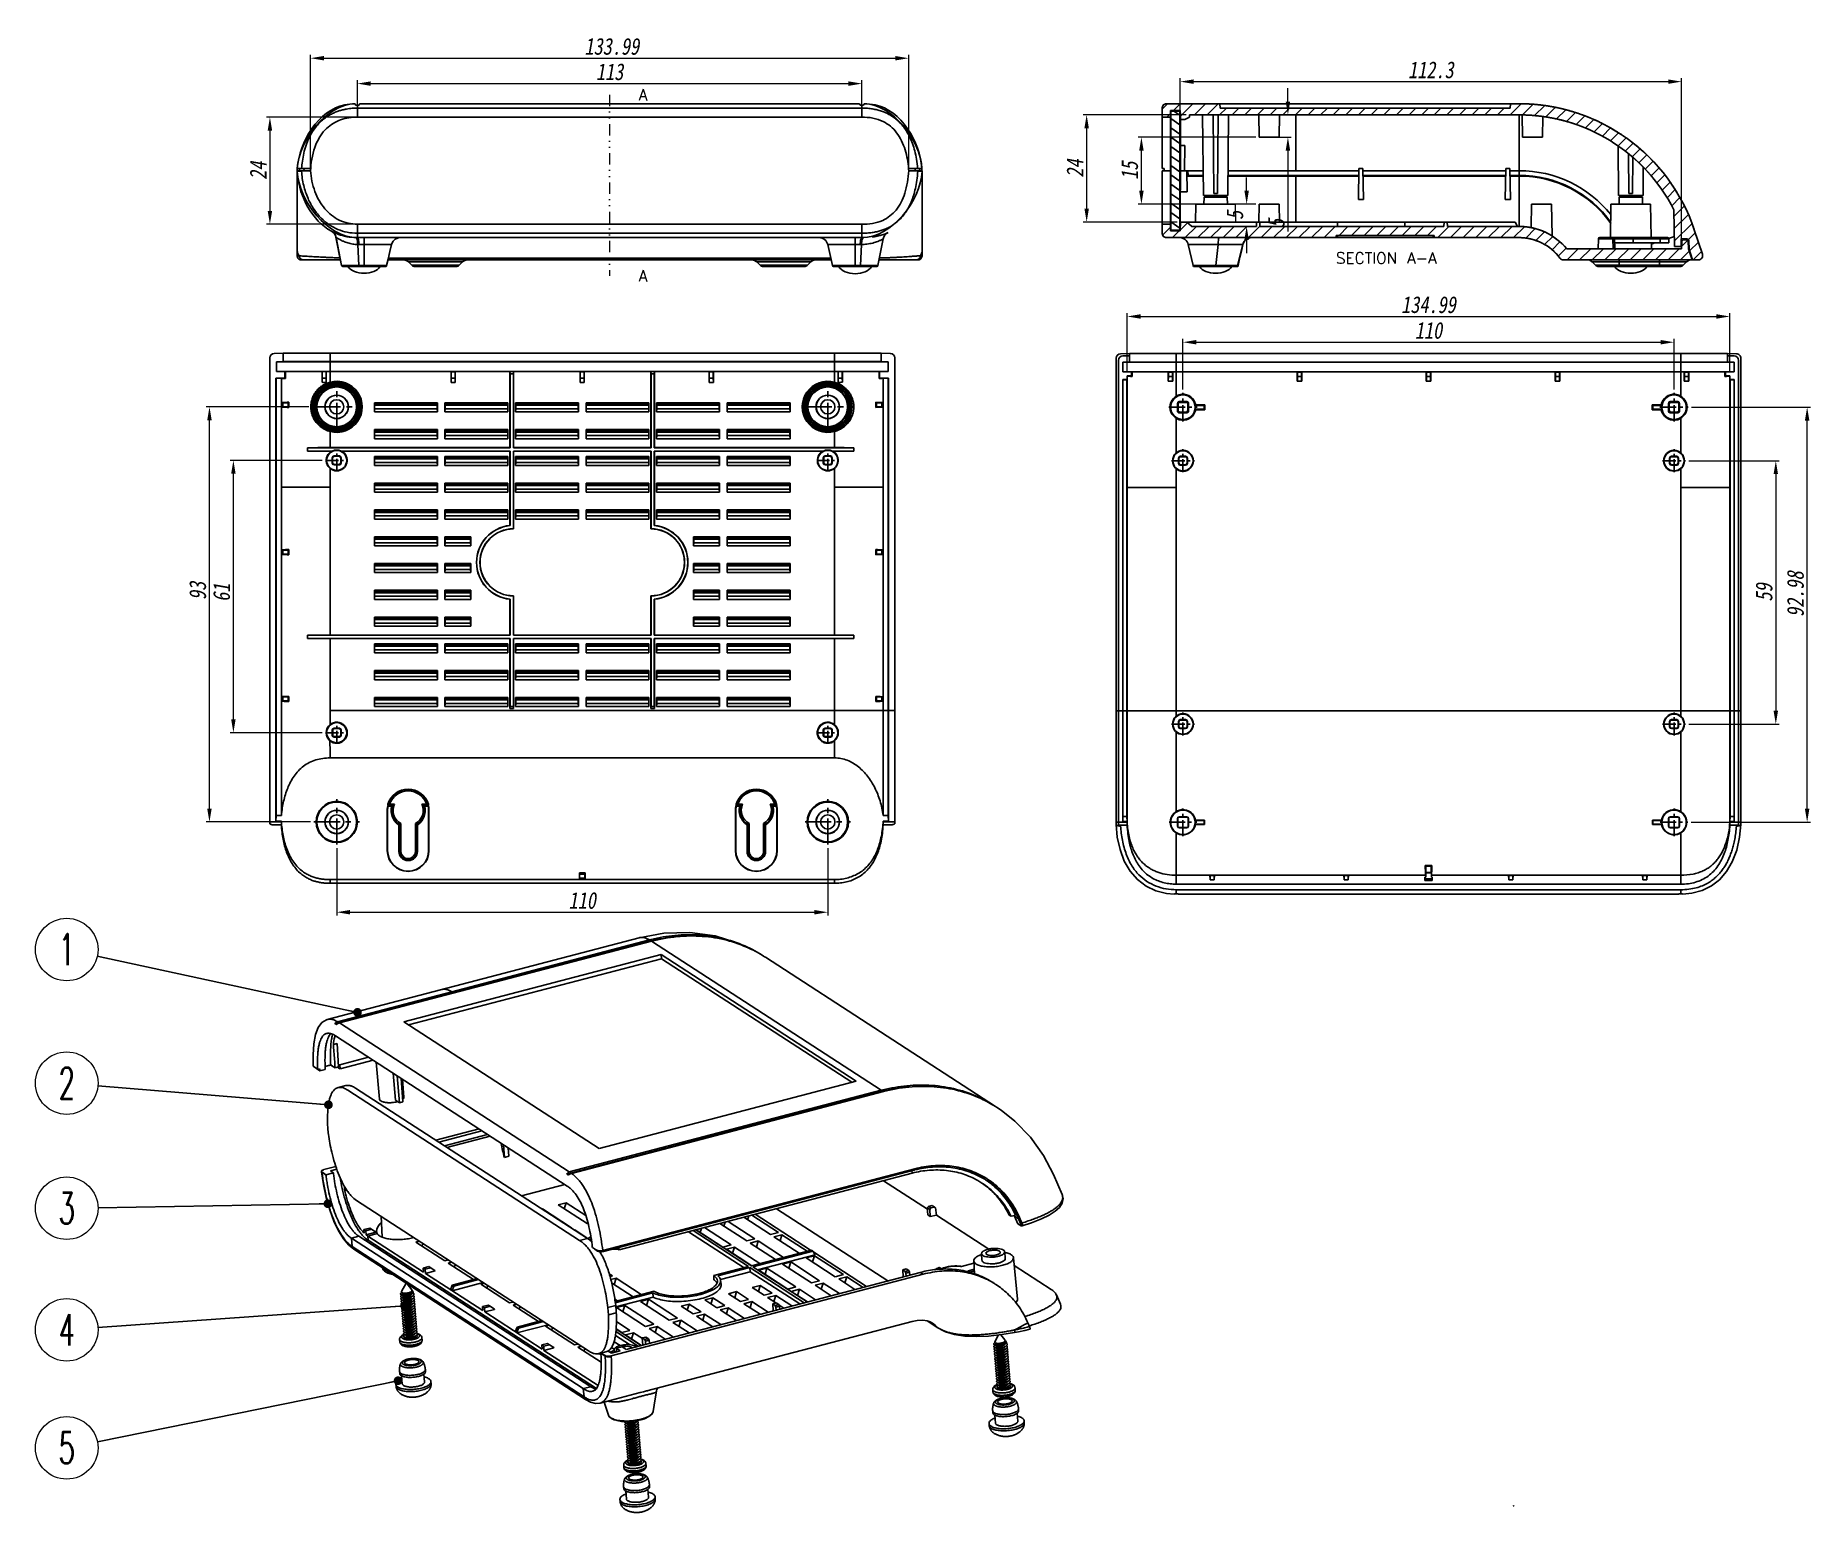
# Model space of a CAD drawing. Header units: millimetres. Extents: x 1571 to 1968, y -272 to 59.
import ezdxf
from ezdxf.enums import TextEntityAlignment as Align

# ---------------------------------------------------------------- set-up
doc = ezdxf.new("R2010")
doc.units = ezdxf.units.MM
doc.linetypes.add('CENTER', pattern=[50.8, 31.75, -6.35, 6.35, -6.35])
doc.linetypes.add('DIVIDE', pattern=[31.75, 12.7, -6.35, 0, -6.35, 0, -6.35])
doc.layers.add('02___PRT_ALL_AXES', color=7, linetype='Continuous')
doc.layers.add('06___PRT_ALL_SURFS', color=7, linetype='Continuous')
for name, color, linetype, lineweight in [('dim', 82, 'Continuous', 9), ('from', 7, 'Continuous', 13), ('hatch', 56, 'Continuous', 9)]:
    doc.layers.add(name, color=color, linetype=linetype, lineweight=lineweight)
doc.styles.add('BOM', font='txt.shx', dxfattribs={"bigfont": 'gbcbig.shx'})
doc.styles.get("Standard").update_dxf_attribs({"font": 'txt', "bigfont": 'gbcbig.shx'})
doc.styles.add('wuwei', font='SimSun.ttf', dxfattribs={"width": 0.8, "oblique": 10})
doc.styles.add('样式 1', font='txt.shx')
doc.dimstyles.new('ISO', dxfattribs={"dimscale": 0.6, "dimtxt": 2.5, "dimasz": 2.5, "dimexe": 1.25, "dimexo": 0.625, "dimtad": 0, "dimdsep": 46, "dimtxsty": 'Standard', "dimblk": 'OPEN', "dimcen": 0, "dimclrd": 4, "dimclre": 4, "dimadec": 0, "dimazin": 0, "dimtfac": 1, "dimtofl": 0, "dimtmove": 0, "dimatfit": 3, "dimfxl": 1, "dimarcsym": 0})
doc.dimstyles.new('wuwei', dxfattribs={"dimscale": 1.5, "dimtxt": 2.5, "dimasz": 1.5, "dimexe": 0.3, "dimexo": 0.3, "dimgap": 0.5, "dimtad": 1, "dimdsep": 46, "dimtxsty": 'wuwei', "dimcen": 0, "dimclrd": 42, "dimclre": 256, "dimclrt": 256, "dimazin": 2, "dimtfac": 1, "dimtofl": 0, "dimtmove": 0, "dimatfit": 3, "dimfxl": 1, "dimlwd": 5, "dimlwe": 5, "dimarcsym": 0})
pattern_1 = [(45, (1363.2576, -644.0488), (-1.4142136, 1.4142136), [])]

msp = doc.modelspace()

# ---------------------------------------------------------------- texts
at = {"layer": 'hatch', "color": 6, "style": '样式 1'}
for s, p in [('A', (1706.875, 45.35)), ('SECTION A-A', (1873.359, 8.771)), ('A', (1706.875, 4.774))]:
    msp.add_text(s, height=2.5, dxfattribs=at).set_placement(p, align=Align.MIDDLE)

# ---------------------------------------------------------------- blocks, each defined once
blk = doc.blocks.new('*D14')
at = {"layer": 'Defpoints', "color": 0}
for p in [(1818.5, 35.84), (1844.87, 35.84), (1844.87, 20.84)]:
    blk.add_point(p, dxfattribs=at)
at = {"layer": 'dim', "color": 82, "lineweight": 5, "true_color": 0x35c922}
for p, q in [((1844.12, 35.84), (1817.75, 35.84)), ((1844.12, 20.84), (1817.75, 20.84))]:
    blk.add_line(p, q, dxfattribs=at)
at = {"layer": 'dim', "color": 42, "lineweight": 5}
blk.add_line((1818.5, 23.84), (1818.5, 32.84), dxfattribs=at)
at = {"layer": 'dim', "color": 42}
for points in [[(1818, 32.84), (1819, 32.84), (1818.5, 35.84)], [(1818, 23.84), (1819, 23.84), (1818.5, 20.84)]]:
    blk.add_solid(points, dxfattribs=at)
at = {"layer": 'dim', "color": 82, "true_color": 0x4bd605, "insert": (1815.88, 28.34), "char_height": 3.75, "attachment_point": 5, "rotation": 90, "style": 'wuwei'}
blk.add_mtext('15', dxfattribs=at)
blk = doc.blocks.new('*D15')
at = {"layer": 'Defpoints', "color": 0}
for p in [(1844.87, 20.84), (1842.06, 15.84), (1844.25, 15.84)]:
    blk.add_point(p, dxfattribs=at)
at = {"layer": 'dim', "color": 42, "lineweight": 5}
for p, q in [((1842.06, 23.84), (1842.06, 26.84)), ((1842.06, 12.84), (1842.06, 9.84))]:
    blk.add_line(p, q, dxfattribs=at)
at = {"layer": 'dim', "color": 82, "lineweight": 5, "true_color": 0x35c922}
for p, q in [((1844.12, 20.84), (1841.31, 20.84)), ((1843.5, 15.84), (1841.31, 15.84))]:
    blk.add_line(p, q, dxfattribs=at)
at = {"layer": 'dim', "color": 42}
for points in [[(1841.56, 23.84), (1842.56, 23.84), (1842.06, 20.84)], [(1841.56, 12.84), (1842.56, 12.84), (1842.06, 15.84)]]:
    blk.add_solid(points, dxfattribs=at)
at = {"layer": 'dim', "color": 82, "true_color": 0x4bd605, "insert": (1839.44, 18.34), "char_height": 3.75, "attachment_point": 5, "rotation": 90, "style": 'wuwei'}
blk.add_mtext('5', dxfattribs=at)
blk = doc.blocks.new('*D16')
at = {"layer": 'Defpoints', "color": 0}
for p in [(1844.78, 40.84), (1851.31, 40.84), (1844.87, 35.84)]:
    blk.add_point(p, dxfattribs=at)
at = {"layer": 'dim', "color": 42, "lineweight": 5}
for p, q in [((1851.31, 43.84), (1851.31, 46.84)), ((1851.31, 32.84), (1851.31, 14.68))]:
    blk.add_line(p, q, dxfattribs=at)
at = {"layer": 'dim', "color": 82, "lineweight": 5, "true_color": 0x35c922}
for p, q in [((1845.53, 40.84), (1852.06, 40.84)), ((1845.62, 35.84), (1852.06, 35.84))]:
    blk.add_line(p, q, dxfattribs=at)
at = {"layer": 'dim', "color": 42}
for points in [[(1850.81, 43.84), (1851.81, 43.84), (1851.31, 40.84)], [(1850.81, 32.84), (1851.81, 32.84), (1851.31, 35.84)]]:
    blk.add_solid(points, dxfattribs=at)
at = {"layer": 'dim', "color": 82, "true_color": 0x4bd605, "insert": (1848.69, 16.55), "char_height": 3.75, "attachment_point": 5, "rotation": 90, "style": 'wuwei'}
blk.add_mtext('5', dxfattribs=at)
blk = doc.blocks.new('yx_bom3')
at = {"layer": 'from'}
blk.add_circle((0, 0), 1, dxfattribs=at)
at = {"layer": 'from', "color": 4, "style": 'BOM', "width": 0.6}
blk.add_attdef('ITEM', text='', height=1, dxfattribs=at).set_placement((0, 0), align=Align.MIDDLE)
blk = doc.blocks.new('_Open')
at = {"color": 0, "linetype": 'ByBlock', "lineweight": -2}
for p, q in [((-1, 0.17), (0, 0)), ((-1, -0.17), (0, 0)), ((0, 0), (-1, 0))]:
    blk.add_line(p, q, dxfattribs=at)
blk = doc.blocks.new('*D17')
at = {"layer": 'Defpoints', "color": 0}
for p in [(1937.8, -10.09), (1827.8, -21.45), (1937.8, -21.46)]:
    blk.add_point(p, dxfattribs=at)
at = {"layer": 'dim', "color": 82, "lineweight": 5, "true_color": 0x35c922}
for p, q in [((1827.8, -20.71), (1827.8, -9.34)), ((1937.8, -20.71), (1937.8, -9.34))]:
    blk.add_line(p, q, dxfattribs=at)
at = {"layer": 'dim', "color": 42, "lineweight": 5}
blk.add_line((1830.8, -10.09), (1934.8, -10.09), dxfattribs=at)
at = {"layer": 'dim', "color": 42}
for points in [[(1830.8, -9.59), (1830.8, -10.59), (1827.8, -10.09)], [(1934.8, -9.59), (1934.8, -10.59), (1937.8, -10.09)]]:
    blk.add_solid(points, dxfattribs=at)
at = {"layer": 'dim', "color": 82, "true_color": 0x4bd605, "insert": (1882.8, -7.47), "char_height": 3.75, "attachment_point": 5, "style": 'wuwei'}
blk.add_mtext('110', dxfattribs=at)
blk = doc.blocks.new('*D18')
at = {"layer": 'Defpoints', "color": 0}
for p in [(1940.37, -36.65), (1940.37, -95.65), (1960.6, -95.65)]:
    blk.add_point(p, dxfattribs=at)
at = {"layer": 'dim', "color": 82, "lineweight": 5, "true_color": 0x35c922}
for p, q in [((1941.12, -36.65), (1961.35, -36.65)), ((1941.12, -95.65), (1961.35, -95.65))]:
    blk.add_line(p, q, dxfattribs=at)
at = {"layer": 'dim', "color": 42, "lineweight": 5}
blk.add_line((1960.6, -39.65), (1960.6, -92.65), dxfattribs=at)
at = {"layer": 'dim', "color": 42}
for points in [[(1960.1, -39.65), (1961.1, -39.65), (1960.6, -36.65)], [(1960.1, -92.65), (1961.1, -92.65), (1960.6, -95.65)]]:
    blk.add_solid(points, dxfattribs=at)
at = {"layer": 'dim', "color": 82, "true_color": 0x4bd605, "insert": (1957.98, -66.15), "char_height": 3.75, "attachment_point": 5, "rotation": 90, "style": 'wuwei'}
blk.add_mtext('59', dxfattribs=at)
blk = doc.blocks.new('*D19')
at = {"layer": 'Defpoints', "color": 0}
for p in [(1941, -24.65), (1967.62, -24.65), (1940.91, -117.63)]:
    blk.add_point(p, dxfattribs=at)
at = {"layer": 'dim', "color": 82, "lineweight": 5, "true_color": 0x35c922}
for p, q in [((1941.75, -24.65), (1968.37, -24.65)), ((1941.66, -117.63), (1968.37, -117.63))]:
    blk.add_line(p, q, dxfattribs=at)
at = {"layer": 'dim', "color": 42, "lineweight": 5}
blk.add_line((1967.62, -114.63), (1967.62, -27.65), dxfattribs=at)
at = {"layer": 'dim', "color": 42}
for points in [[(1967.12, -27.65), (1968.12, -27.65), (1967.62, -24.65)], [(1967.12, -114.63), (1968.12, -114.63), (1967.62, -117.63)]]:
    blk.add_solid(points, dxfattribs=at)
at = {"layer": 'dim', "color": 82, "true_color": 0x4bd605, "insert": (1965, -66.53), "char_height": 3.75, "attachment_point": 5, "rotation": 90, "style": 'wuwei'}
blk.add_mtext('92.98', dxfattribs=at)
blk = doc.blocks.new('*D20')
at = {"layer": 'Defpoints', "color": 0}
for p in [(1766.37, 53.54), (1632.38, 28.34), (1766.37, 28.34)]:
    blk.add_point(p, dxfattribs=at)
at = {"layer": 'dim', "color": 82, "lineweight": 5, "true_color": 0x35c922}
for p, q in [((1632.38, 29.09), (1632.38, 54.29)), ((1766.37, 29.09), (1766.37, 54.29))]:
    blk.add_line(p, q, dxfattribs=at)
at = {"layer": 'dim', "color": 42, "lineweight": 5}
blk.add_line((1635.38, 53.54), (1763.37, 53.54), dxfattribs=at)
at = {"layer": 'dim', "color": 42}
for points in [[(1635.38, 54.04), (1635.38, 53.04), (1632.38, 53.54)], [(1763.37, 54.04), (1763.37, 53.04), (1766.37, 53.54)]]:
    blk.add_solid(points, dxfattribs=at)
at = {"layer": 'dim', "color": 82, "true_color": 0x4bd605, "insert": (1699.87, 56.17), "char_height": 3.75, "attachment_point": 5, "style": 'wuwei'}
blk.add_mtext('133.99', dxfattribs=at)
blk = doc.blocks.new('*D21')
at = {"layer": 'Defpoints', "color": 0}
for p in [(1642.88, 40.34), (1623.28, 16.34), (1642.88, 16.34)]:
    blk.add_point(p, dxfattribs=at)
at = {"layer": 'dim', "color": 82, "lineweight": 5, "true_color": 0x35c922}
for p, q in [((1642.13, 40.34), (1622.53, 40.34)), ((1642.13, 16.34), (1622.53, 16.34))]:
    blk.add_line(p, q, dxfattribs=at)
at = {"layer": 'dim', "color": 42, "lineweight": 5}
blk.add_line((1623.28, 37.34), (1623.28, 19.34), dxfattribs=at)
at = {"layer": 'dim', "color": 42}
for points in [[(1622.78, 37.34), (1623.78, 37.34), (1623.28, 40.34)], [(1622.78, 19.34), (1623.78, 19.34), (1623.28, 16.34)]]:
    blk.add_solid(points, dxfattribs=at)
at = {"layer": 'dim', "color": 82, "true_color": 0x4bd605, "insert": (1620.65, 28.34), "char_height": 3.75, "attachment_point": 5, "rotation": 90, "style": 'wuwei'}
blk.add_mtext('24', dxfattribs=at)
blk = doc.blocks.new('*D22')
at = {"layer": 'Defpoints', "color": 0}
for p in [(1939.49, 48.29), (1827.19, 15.04), (1939.49, 10.84)]:
    blk.add_point(p, dxfattribs=at)
at = {"layer": 'dim', "color": 82, "lineweight": 5, "true_color": 0x35c922}
for p, q in [((1827.19, 15.79), (1827.19, 49.04)), ((1939.49, 11.59), (1939.49, 49.04))]:
    blk.add_line(p, q, dxfattribs=at)
at = {"layer": 'dim', "color": 42, "lineweight": 5}
blk.add_line((1830.19, 48.29), (1936.49, 48.29), dxfattribs=at)
at = {"layer": 'dim', "color": 42}
for points in [[(1830.19, 48.79), (1830.19, 47.79), (1827.19, 48.29)], [(1936.49, 48.79), (1936.49, 47.79), (1939.49, 48.29)]]:
    blk.add_solid(points, dxfattribs=at)
at = {"layer": 'dim', "color": 82, "true_color": 0x4bd605, "insert": (1883.34, 50.91), "char_height": 3.75, "attachment_point": 5, "style": 'wuwei'}
blk.add_mtext('112.3', dxfattribs=at)
blk = doc.blocks.new('*D23')
at = {"layer": 'Defpoints', "color": 0}
for p in [(1609.74, -24.57), (1632.78, -24.57), (1633.15, -117.57)]:
    blk.add_point(p, dxfattribs=at)
at = {"layer": 'dim', "color": 82, "lineweight": 5, "true_color": 0x35c922}
for p, q in [((1632.03, -24.57), (1608.99, -24.57)), ((1632.4, -117.57), (1608.99, -117.57))]:
    blk.add_line(p, q, dxfattribs=at)
at = {"layer": 'dim', "color": 42, "lineweight": 5}
blk.add_line((1609.74, -114.57), (1609.74, -27.57), dxfattribs=at)
at = {"layer": 'dim', "color": 42}
for points in [[(1609.24, -27.57), (1610.24, -27.57), (1609.74, -24.57)], [(1609.24, -114.57), (1610.24, -114.57), (1609.74, -117.57)]]:
    blk.add_solid(points, dxfattribs=at)
at = {"layer": 'dim', "color": 82, "true_color": 0x4bd605, "insert": (1607.12, -65.8), "char_height": 3.75, "attachment_point": 5, "rotation": 90, "style": 'wuwei'}
blk.add_mtext('93', dxfattribs=at)
blk = doc.blocks.new('*D24')
at = {"layer": 'Defpoints', "color": 0}
for p in [(1615.1, -36.57), (1635.77, -36.57), (1635.77, -97.57)]:
    blk.add_point(p, dxfattribs=at)
at = {"layer": 'dim', "color": 82, "lineweight": 5, "true_color": 0x35c922}
for p, q in [((1635.02, -36.57), (1614.35, -36.57)), ((1635.02, -97.57), (1614.35, -97.57))]:
    blk.add_line(p, q, dxfattribs=at)
at = {"layer": 'dim', "color": 42, "lineweight": 5}
blk.add_line((1615.1, -94.57), (1615.1, -39.57), dxfattribs=at)
at = {"layer": 'dim', "color": 42}
for points in [[(1614.6, -39.57), (1615.6, -39.57), (1615.1, -36.57)], [(1614.6, -94.57), (1615.6, -94.57), (1615.1, -97.57)]]:
    blk.add_solid(points, dxfattribs=at)
at = {"layer": 'dim', "color": 82, "true_color": 0x4bd605, "insert": (1612.48, -66.2), "char_height": 3.75, "attachment_point": 5, "rotation": 90, "style": 'wuwei'}
blk.add_mtext('61', dxfattribs=at)
blk = doc.blocks.new('*D25')
at = {"layer": 'Defpoints', "color": 0}
for p in [(1638.24, -122.66), (1748.24, -122.66), (1748.24, -137.8)]:
    blk.add_point(p, dxfattribs=at)
at = {"layer": 'dim', "color": 82, "lineweight": 5, "true_color": 0x35c922}
for p, q in [((1638.24, -123.41), (1638.24, -138.55)), ((1748.24, -123.41), (1748.24, -138.55))]:
    blk.add_line(p, q, dxfattribs=at)
at = {"layer": 'dim', "color": 42, "lineweight": 5}
blk.add_line((1641.24, -137.8), (1745.24, -137.8), dxfattribs=at)
at = {"layer": 'dim', "color": 42}
for points in [[(1641.24, -137.3), (1641.24, -138.3), (1638.24, -137.8)], [(1745.24, -137.3), (1745.24, -138.3), (1748.24, -137.8)]]:
    blk.add_solid(points, dxfattribs=at)
at = {"layer": 'dim', "color": 82, "true_color": 0x4bd605, "insert": (1693.24, -135.18), "char_height": 3.75, "attachment_point": 5, "style": 'wuwei'}
blk.add_mtext('110', dxfattribs=at)
blk = doc.blocks.new('*D26')
at = {"layer": 'Defpoints', "color": 0}
for p in [(1829.27, 40.84), (1806.23, 16.84), (1827.24, 16.84)]:
    blk.add_point(p, dxfattribs=at)
at = {"layer": 'dim', "color": 82, "lineweight": 5, "true_color": 0x35c922}
for p, q in [((1828.52, 40.84), (1805.48, 40.84)), ((1826.49, 16.84), (1805.48, 16.84))]:
    blk.add_line(p, q, dxfattribs=at)
at = {"layer": 'dim', "color": 42, "lineweight": 5}
blk.add_line((1806.23, 37.84), (1806.23, 19.84), dxfattribs=at)
at = {"layer": 'dim', "color": 42}
for points in [[(1805.73, 37.84), (1806.73, 37.84), (1806.23, 40.84)], [(1805.73, 19.84), (1806.73, 19.84), (1806.23, 16.84)]]:
    blk.add_solid(points, dxfattribs=at)
at = {"layer": 'dim', "color": 82, "true_color": 0x4bd605, "insert": (1803.6, 28.84), "char_height": 3.75, "attachment_point": 5, "rotation": 90, "style": 'wuwei'}
blk.add_mtext('24', dxfattribs=at)
blk = doc.blocks.new('*D32')
at = {"layer": 'Defpoints', "color": 0}
for p in [(1755.88, 47.85), (1642.88, 40.34), (1755.88, 40.34)]:
    blk.add_point(p, dxfattribs=at)
at = {"layer": 'dim', "color": 82, "lineweight": 5, "true_color": 0x35c922}
for p, q in [((1642.88, 41.09), (1642.88, 48.6)), ((1755.88, 41.09), (1755.88, 48.6))]:
    blk.add_line(p, q, dxfattribs=at)
at = {"layer": 'dim', "color": 42, "lineweight": 5}
blk.add_line((1645.88, 47.85), (1752.88, 47.85), dxfattribs=at)
at = {"layer": 'dim', "color": 42}
for points in [[(1645.88, 48.35), (1645.88, 47.35), (1642.88, 47.85)], [(1752.88, 48.35), (1752.88, 47.35), (1755.88, 47.85)]]:
    blk.add_solid(points, dxfattribs=at)
at = {"layer": 'dim', "color": 82, "true_color": 0x4bd605, "insert": (1699.38, 50.48), "char_height": 3.75, "attachment_point": 5, "style": 'wuwei'}
blk.add_mtext('113', dxfattribs=at)
blk = doc.blocks.new('*D33')
at = {"layer": 'Defpoints', "color": 0}
for p in [(1950.3, -4.32), (1815.3, -17.66), (1950.3, -17.66)]:
    blk.add_point(p, dxfattribs=at)
at = {"layer": 'dim', "color": 82, "lineweight": 5, "true_color": 0x35c922}
for p, q in [((1815.3, -16.91), (1815.3, -3.57)), ((1950.3, -16.91), (1950.3, -3.57))]:
    blk.add_line(p, q, dxfattribs=at)
at = {"layer": 'dim', "color": 42, "lineweight": 5}
blk.add_line((1818.3, -4.32), (1947.3, -4.32), dxfattribs=at)
at = {"layer": 'dim', "color": 42}
for points in [[(1818.3, -3.82), (1818.3, -4.82), (1815.3, -4.32)], [(1947.3, -3.82), (1947.3, -4.82), (1950.3, -4.32)]]:
    blk.add_solid(points, dxfattribs=at)
at = {"layer": 'dim', "color": 82, "true_color": 0x4bd605, "insert": (1882.8, -1.7), "char_height": 3.75, "attachment_point": 5, "style": 'wuwei'}
blk.add_mtext('134.99', dxfattribs=at)

# ---------------------------------------------------------------- dimensions: what is measured, and where the dimension line sits
at = {"layer": 'dim'}
for base, p1, p2, picture, middle in [((1766.371, 53.544), (1632.38, 28.344), (1766.371, 28.344), '*D20', (1699.866, 53.544)), ((1755.875, 47.852), (1642.875, 40.344), (1755.875, 40.344), '*D32', (1699.375, 47.852)), ((1939.49, 48.29), (1827.19, 15.045), (1939.49, 10.844), '*D22', (1883.34, 48.29)), ((1937.801, -10.09), (1827.801, -21.455), (1937.801, -21.456), '*D17', (1882.801, -10.09)), ((1748.242, -137.8), (1638.242, -122.656), (1748.242, -122.656), '*D25', (1693.242, -137.8))]:
    dim = msp.add_linear_dim(base=base, p1=p1, p2=p2, dimstyle='wuwei', override={"dimasz": 2, "dimexe": 0.49975, "dimexo": 0.49975, "dimgap": 0.49975}, dxfattribs=at)
    dim.commit()
    dim.dimension.update_dxf_attribs({"geometry": picture, "text_midpoint": middle, "dimtype": 160})
for base, p1, p2, picture, middle in [((1851.311, 40.844), (1844.867, 35.844), (1844.78, 40.844), '*D16', (1851.311, 16.551)), ((1623.276, 16.344), (1642.875, 40.344), (1642.875, 16.344), '*D21', (1623.276, 28.344)), ((1818.505, 35.844), (1844.867, 20.844), (1844.867, 35.844), '*D14', (1818.505, 28.344)), ((1842.062, 15.844), (1844.867, 20.844), (1844.252, 15.844), '*D15', (1842.062, 18.344)), ((1609.744, -24.569), (1633.154, -117.569), (1632.783, -24.569), '*D23', (1609.744, -65.799)), ((1967.62, -24.654), (1940.911, -117.633), (1940.999, -24.654), '*D19', (1967.62, -66.531)), ((1615.103, -36.569), (1635.767, -97.569), (1635.767, -36.569), '*D24', (1615.103, -66.199)), ((1960.605, -95.65), (1940.372, -36.653), (1940.369, -95.65), '*D18', (1960.605, -66.152))]:
    dim = msp.add_linear_dim(base=base, p1=p1, p2=p2, angle=90, dimstyle='wuwei', override={"dimasz": 2, "dimexe": 0.49975, "dimexo": 0.49975, "dimgap": 0.49975}, dxfattribs=at)
    dim.commit()
    dim.dimension.update_dxf_attribs({"geometry": picture, "text_midpoint": middle, "dimtype": 160})
dim = msp.add_linear_dim(base=(1806.228, 16.844), p1=(1829.271, 40.844), p2=(1827.237, 16.844), angle=90, dimstyle='wuwei', override={"dimasz": 2, "dimexe": 0.49975, "dimexo": 0.49975, "dimgap": 0.49975}, dxfattribs=at)
dim.commit()
dim.dimension.update_dxf_attribs({"geometry": '*D26', "text_midpoint": (1803.603, 28.844)})
dim = msp.add_linear_dim(base=(1950.297, -4.324), p1=(1815.305, -17.655), p2=(1950.297, -17.655), dimstyle='wuwei', override={"dimasz": 2, "dimexe": 0.49975, "dimexo": 0.49975, "dimgap": 0.49975}, dxfattribs=at)
dim.commit()
dim.dimension.update_dxf_attribs({"geometry": '*D33', "text_midpoint": (1882.801, -1.7)})

# ---------------------------------------------------------------- hatches: boundary and pattern name
at = {"linetype": 'Continuous'}
h = msp.add_hatch(dxfattribs=at)
h.set_pattern_fill('DEFAULT__1', color=2, scale=2, angle=45, style=0, pattern_type=0)
h.set_pattern_definition(pattern_1)
edge = h.paths.add_edge_path()
edge.add_line((1824.152, 43.344), (1836.065, 43.344))
edge.add_line((1836.117, 42.344), (1836.065, 43.344))
edge.add_line((1901.117, 42.344), (1836.117, 42.344))
edge.add_line((1901.117, 42.344), (1901.169, 43.344))
edge.add_line((1901.169, 43.344), (1903.117, 43.344))
edge.add_spline(control_points=[(1903.117, 43.344), (1921.544, 43.344), (1936.498, 32.577), (1942.342, 15.101)], knot_values=[0, 0, 0, 0, 1, 1, 1, 1], weights=[1, 0.8743562, 0.8743562, 1], degree=3, periodic=0)
edge.add_line((1942.342, 15.101), (1944.162, 9.661))
edge.add_spline(control_points=[(1944.162, 9.661), (1944.399, 8.951), (1943.962, 8.344), (1943.214, 8.344)], knot_values=[0, 0, 0, 0, 1, 1, 1, 1], weights=[1, 0.7228698, 0.7228698, 1], degree=3, periodic=0)
edge.add_line((1941.966, 8.344), (1943.214, 8.344))
edge.add_line((1941.165, 10.74), (1941.966, 8.344))
edge.add_line((1941.13, 12.718), (1941.165, 10.74))
edge.add_line((1941.13, 12.718), (1940.805, 13.044))
edge.add_line((1940.805, 13.044), (1939.425, 13.044))
edge.add_line((1939.425, 13.044), (1939.395, 11.344))
edge.add_line((1939.395, 11.344), (1937.925, 11.344))
edge.add_line((1937.925, 11.344), (1937.782, 19.548))
edge.add_spline(control_points=[(1903.117, 40.844), (1918.162, 40.844), (1930.981, 32.968), (1937.782, 19.548)], knot_values=[0, 0, 0, 0, 1, 1, 1, 1], weights=[1, 0.9013722, 0.9013722, 1], degree=3, periodic=0)
edge.add_line((1829.271, 40.844), (1903.117, 40.844))
edge.add_line((1829.271, 40.844), (1829.245, 40.343))
edge.add_line((1828.218, 39.844), (1829.245, 40.343))
edge.add_line((1828.218, 39.844), (1827.236, 39.844))
edge.add_line((1827.218, 40.844), (1827.236, 39.844))
edge.add_line((1827.218, 40.844), (1827.184, 41.844))
edge.add_line((1825.034, 41.844), (1827.184, 41.844))
edge.add_line((1825.008, 40.344), (1825.034, 41.844))
edge.add_line((1825.008, 40.344), (1823.117, 40.344))
edge.add_line((1823.152, 42.361), (1823.117, 40.344))
edge.add_spline(control_points=[(1824.152, 43.344), (1823.574, 43.344), (1823.162, 42.939), (1823.152, 42.361)], knot_values=[0, 0, 0, 0, 1, 1, 1, 1], weights=[1, 0.8088336, 0.8088336, 1], degree=3, periodic=0)
h = msp.add_hatch(dxfattribs=at)
h.set_pattern_fill('A', color=2, scale=1.726547, angle=325, style=0, pattern_type=0)
h.set_pattern_definition([(325, (1363.2576, -644.0488), (0.9903065, 1.4143042), [])])
edge = h.paths.add_edge_path()
edge.add_line((1825.117, 14.994), (1825.117, 41.694))
edge.add_line((1827.117, 41.659), (1825.117, 41.694))
edge.add_line((1827.117, 15.028), (1827.117, 41.659))
edge.add_line((1827.117, 15.028), (1825.117, 14.994))
h = msp.add_hatch(dxfattribs=at)
h.set_pattern_fill('DEFAULT__2', color=2, scale=2, angle=45, style=0, pattern_type=0)
h.set_pattern_definition(pattern_1)
edge = h.paths.add_edge_path()
edge.add_spline(control_points=[(1903.117, 13.344), (1906.784, 13.344), (1910.06, 11.694), (1912.244, 8.748)], knot_values=[0, 0, 0, 0, 1, 1, 1, 1], weights=[1, 0.9287801, 0.9287801, 1], degree=3, periodic=0)
edge.add_line((1884.117, 13.344), (1903.117, 13.344))
edge.add_line((1884.091, 13.844), (1884.117, 13.344))
edge.add_line((1884.091, 13.844), (1862.143, 13.844))
edge.add_line((1862.143, 13.844), (1862.117, 13.344))
edge.add_line((1824.152, 13.344), (1862.117, 13.344))
edge.add_spline(control_points=[(1824.152, 13.344), (1823.574, 13.344), (1823.162, 13.748), (1823.152, 14.326)], knot_values=[0, 0, 0, 0, 1, 1, 1, 1], weights=[1, 0.8088336, 0.8088336, 1], degree=3, periodic=0)
edge.add_line((1823.152, 14.326), (1823.117, 16.344))
edge.add_line((1824.995, 16.344), (1823.117, 16.344))
edge.add_line((1824.995, 16.344), (1825.034, 14.844))
edge.add_line((1825.034, 14.844), (1827.184, 14.844))
edge.add_line((1827.237, 16.844), (1827.184, 14.844))
edge.add_line((1828.684, 16.844), (1827.237, 16.844))
edge.add_line((1828.684, 16.844), (1829.684, 15.884))
edge.add_line((1829.684, 15.844), (1829.684, 15.884))
edge.add_line((1829.684, 15.844), (1844.252, 15.844))
edge.add_line((1844.252, 15.844), (1844.287, 16.844))
edge.add_line((1844.287, 16.844), (1845.017, 16.844))
edge.add_line((1845.052, 15.844), (1845.017, 16.844))
edge.add_line((1845.052, 15.844), (1886.252, 15.844))
edge.add_line((1886.252, 15.844), (1886.287, 16.844))
edge.add_line((1886.287, 16.844), (1887.017, 16.844))
edge.add_line((1887.052, 15.844), (1887.017, 16.844))
edge.add_line((1887.052, 15.844), (1903.117, 15.844))
edge.add_spline(control_points=[(1903.117, 15.844), (1907.306, 15.844), (1911.098, 14.065), (1913.776, 10.844)], knot_values=[0, 0, 0, 0, 1, 1, 1, 1], weights=[1, 0.9368929, 0.9368929, 1], degree=3, periodic=0)
edge.add_line((1939.49, 10.844), (1913.776, 10.844))
edge.add_line((1939.49, 10.844), (1939.519, 12.538))
edge.add_line((1939.825, 12.844), (1939.519, 12.538))
edge.add_line((1940.725, 12.844), (1939.825, 12.844))
edge.add_line((1940.725, 12.844), (1940.995, 12.574))
edge.add_line((1941.025, 10.844), (1940.995, 12.574))
edge.add_line((1941.025, 10.844), (1941.861, 8.344))
edge.add_line((1913.047, 8.344), (1941.861, 8.344))
edge.add_spline(control_points=[(1912.244, 8.748), (1912.436, 8.489), (1912.724, 8.344), (1913.047, 8.344)], knot_values=[0, 0, 0, 0, 1, 1, 1, 1], weights=[1, 0.9287801, 0.9287801, 1], degree=3, periodic=0)

# ---------------------------------------------------------------- linework, layer by layer
at = {"color": 7, "linetype": 'Continuous'}
for p, q in [((1642.475, 43.044), (1642.378, 43.336)), ((1642.475, 43.044), (1643.275, 43.044)), ((1642.875, 40.344), (1642.875, 43.044)), ((1642.875, 42.361), (1755.876, 42.361)), ((1755.875, 40.344), (1642.875, 40.344)), ((1643.375, 43.344), (1643.275, 43.044)), ((1643.375, 43.344), (1755.375, 43.344)), ((1755.375, 43.344), (1755.475, 43.044)), ((1755.475, 43.044), (1756.275, 43.044)), ((1755.875, 43.044), (1755.875, 42.361)), ((1755.875, 40.344), (1755.876, 42.361)), ((1756.373, 43.337), (1756.275, 43.044)), ((1823.152, 42.361), (1823.117, 40.344)), ((1823.152, 42.361), (1823.117, 40.344)), ((1825.008, 40.344), (1823.117, 40.344)), ((1823.117, 40.344), (1823.117, 28.844)), ((1825.008, 40.344), (1823.117, 40.344)), ((1824.152, 43.344), (1903.117, 43.344)), ((1824.152, 43.344), (1836.065, 43.344)), ((1825.008, 40.344), (1825.034, 41.844)), ((1825.008, 40.344), (1825.034, 41.844)), ((1825.008, 28.344), (1825.008, 40.344)), ((1825.034, 41.844), (1827.184, 41.844)), ((1825.034, 41.844), (1827.184, 41.844)), ((1825.034, 16.344), (1825.034, 40.344)), ((1827.117, 41.659), (1825.117, 41.694)), ((1825.117, 14.994), (1825.117, 41.694)), ((1827.117, 41.659), (1825.117, 41.694)), ((1825.117, 14.994), (1825.117, 41.694)), ((1827.117, 15.028), (1827.117, 41.659)), ((1827.117, 15.028), (1827.117, 41.659)), ((1827.218, 40.844), (1827.184, 41.844)), ((1827.218, 40.844), (1827.184, 41.844)), ((1827.184, 41.189), (1827.184, 15.771)), ((1827.218, 40.844), (1827.236, 39.844)), ((1827.218, 40.844), (1827.236, 39.844)), ((1827.218, 39.844), (1827.218, 34.005)), ((1828.218, 39.844), (1827.236, 39.844)), ((1828.218, 39.844), (1827.236, 39.844)), ((1828.218, 39.844), (1829.245, 40.343)), ((1828.218, 39.844), (1829.245, 40.343)), ((1829.271, 40.844), (1829.245, 40.343)), ((1829.271, 40.844), (1829.245, 40.343)), ((1829.271, 40.844), (1903.117, 40.844)), ((1829.271, 40.844), (1903.117, 40.844)), ((1832.367, 22.744), (1832.209, 40.844)), ((1834.713, 23.244), (1834.559, 40.844)), ((1835.521, 23.244), (1835.675, 40.844)), ((1836.117, 42.344), (1836.065, 43.344)), ((1836.117, 42.344), (1836.065, 43.344)), ((1901.117, 42.344), (1836.117, 42.344)), ((1901.117, 42.344), (1836.117, 42.344)), ((1837.867, 22.744), (1838.025, 40.844)), ((1844.78, 40.844), (1844.867, 35.844)), ((1849.454, 40.844), (1849.367, 35.844)), ((1853.117, 40.844), (1853.117, 28.344)), ((1901.117, 42.344), (1901.169, 43.344)), ((1901.117, 42.344), (1901.169, 43.344)), ((1901.169, 43.344), (1903.117, 43.344)), ((1903.117, 15.844), (1903.117, 40.844)), ((1903.78, 40.838), (1903.867, 35.844)), ((1908.448, 40.477), (1908.367, 35.844)), ((1849.367, 35.844), (1844.867, 35.844)), ((1908.367, 35.844), (1903.867, 35.844)), ((1828.217, 34.005), (1827.218, 34.005)), ((1828.118, 28.344), (1828.217, 34.005)), ((1925.367, 22.744), (1925.27, 33.906)), ((1927.713, 23.244), (1927.635, 32.133)), ((1629.375, 28.344), (1632.38, 28.344)), ((1629.375, 28.344), (1629.375, 9.327)), ((1629.386, 28.159), (1630.367, 28.219)), ((1629.405, 28.426), (1629.406, 28.844)), ((1629.405, 28.343), (1629.405, 28.426)), ((1629.406, 28.844), (1632.414, 28.844)), ((1629.935, 28.344), (1629.909, 28.844)), ((1629.909, 28.426), (1629.909, 28.344)), ((1632.38, 28.344), (1630.367, 28.219)), ((1630.936, 28.344), (1630.91, 28.844)), ((1766.336, 28.844), (1769.345, 28.844)), ((1766.371, 28.344), (1768.385, 28.226)), ((1766.371, 28.344), (1769.375, 28.344)), ((1767.841, 28.844), (1767.815, 28.344)), ((1769.366, 28.169), (1768.385, 28.226)), ((1768.842, 28.844), (1768.815, 28.344)), ((1768.842, 28.426), (1768.842, 28.344)), ((1769.345, 28.844), (1769.345, 28.426)), ((1769.345, 28.426), (1769.345, 28.343)), ((1769.375, 9.327), (1769.375, 28.344)), ((1823.617, 28.844), (1823.117, 28.844)), ((1823.117, 28.344), (1825.117, 28.344)), ((1823.117, 28.344), (1823.117, 16.344)), ((1823.626, 28.344), (1823.617, 28.844)), ((1824.995, 16.344), (1824.995, 28.344)), ((1825.017, 28.344), (1825.034, 28.404)), ((1825.034, 28.404), (1825.117, 28.404)), ((1827.117, 28.404), (1827.184, 28.404)), ((1827.117, 28.344), (1827.234, 28.344)), ((1827.184, 28.404), (1827.21, 28.358)), ((1827.252, 28.344), (1832.318, 28.344)), ((1828.684, 28.344), (1828.767, 23.591)), ((1828.969, 27.294), (1828.919, 28.344)), ((1867.208, 28.344), (1837.916, 28.344)), ((1867.217, 28.844), (1867.096, 21.888)), ((1867.217, 28.844), (1868.117, 28.844)), ((1868.117, 28.844), (1868.238, 21.888)), ((1900.108, 28.344), (1868.126, 28.344)), ((1900.117, 28.844), (1899.996, 21.888)), ((1900.117, 28.844), (1901.017, 28.844)), ((1901.017, 28.844), (1901.138, 21.888)), ((1903.117, 28.344), (1901.026, 28.344)), ((1928.521, 23.244), (1928.592, 31.329)), ((1930.867, 22.744), (1930.923, 29.148)), ((1832.329, 27.144), (1828.705, 27.144)), ((1832.327, 27.294), (1828.969, 27.294)), ((1867.187, 27.144), (1837.905, 27.144)), ((1867.187, 27.294), (1837.907, 27.294)), ((1853.117, 27.144), (1853.117, 16.844)), ((1900.087, 27.294), (1868.147, 27.294)), ((1900.087, 27.144), (1868.147, 27.144)), ((1903.117, 27.294), (1901.047, 27.294)), ((1903.117, 27.144), (1901.047, 27.144)), ((1827.211, 23.591), (1828.767, 23.591)), ((1827.211, 23.591), (1827.211, 16.844)), ((1830.597, 16.844), (1830.666, 20.844)), ((1830.668, 20.844), (1839.566, 20.844)), ((1832.367, 22.744), (1837.867, 22.744)), ((1832.489, 20.844), (1832.517, 22.444)), ((1832.517, 22.444), (1837.717, 22.444)), ((1833.68, 22.744), (1833.917, 22.615)), ((1833.917, 22.615), (1834.017, 22.561)), ((1834.017, 22.569), (1834.017, 22.444)), ((1835.521, 23.244), (1834.713, 23.244)), ((1835.269, 22.732), (1835.039, 22.712)), ((1835.269, 22.582), (1835.039, 22.562)), ((1836.464, 22.592), (1836.217, 22.726)), ((1836.607, 22.515), (1836.464, 22.592)), ((1837.745, 20.844), (1837.717, 22.444)), ((1844.797, 16.844), (1844.867, 20.844)), ((1844.867, 20.844), (1849.367, 20.844)), ((1849.437, 16.844), (1849.367, 20.844)), ((1867.096, 21.888), (1868.238, 21.888)), ((1899.996, 21.888), (1901.138, 21.888)), ((1905.775, 15.584), (1905.867, 20.844)), ((1905.867, 20.844), (1910.367, 20.844)), ((1910.491, 13.724), (1910.367, 20.844)), ((1923.536, 13.344), (1923.666, 20.844)), ((1923.668, 20.844), (1932.566, 20.844)), ((1925.367, 22.744), (1930.867, 22.744)), ((1925.489, 20.844), (1925.517, 22.444)), ((1925.517, 22.444), (1930.717, 22.444)), ((1926.68, 22.744), (1926.917, 22.615)), ((1926.917, 22.615), (1927.017, 22.561)), ((1927.017, 22.569), (1927.017, 22.444)), ((1928.521, 23.244), (1927.713, 23.244)), ((1928.269, 22.732), (1928.039, 22.712)), ((1928.269, 22.582), (1928.039, 22.562)), ((1929.464, 22.592), (1929.217, 22.726)), ((1929.607, 22.515), (1929.464, 22.592)), ((1930.745, 20.844), (1930.717, 22.444)), ((1932.698, 13.344), (1932.567, 20.844)), ((1642.875, 16.344), (1755.875, 16.344)), ((1642.875, 13.344), (1642.875, 16.344)), ((1755.875, 13.344), (1755.875, 16.344)), ((1824.995, 16.344), (1823.117, 16.344)), ((1823.152, 14.326), (1823.117, 16.344)), ((1824.995, 16.344), (1823.117, 16.344)), ((1823.152, 14.326), (1823.117, 16.344)), ((1824.995, 16.344), (1825.034, 14.844)), ((1824.995, 16.344), (1825.034, 14.844)), ((1827.237, 16.844), (1827.184, 14.844)), ((1827.237, 16.844), (1827.184, 14.844)), ((1827.237, 16.844), (1902.222, 16.844)), ((1828.684, 16.844), (1827.237, 16.844)), ((1828.684, 16.844), (1829.684, 15.884)), ((1828.684, 16.844), (1829.684, 15.884)), ((1844.252, 15.844), (1844.287, 16.844)), ((1844.252, 15.844), (1844.287, 16.844)), ((1844.287, 16.844), (1845.017, 16.844)), ((1845.052, 15.844), (1845.017, 16.844)), ((1845.052, 15.844), (1845.017, 16.844)), ((1862.426, 16.844), (1862.455, 16.01)), ((1862.455, 16.01), (1862.461, 15.844)), ((1877.466, 16.01), (1877.461, 15.844)), ((1877.495, 16.844), (1877.466, 16.01)), ((1886.252, 15.844), (1886.287, 16.844)), ((1886.252, 15.844), (1886.287, 16.844)), ((1886.287, 16.844), (1887.017, 16.844)), ((1887.052, 15.844), (1887.017, 16.844)), ((1887.052, 15.844), (1887.017, 16.844)), ((1902.722, 15.844), (1902.222, 16.844)), ((1937.925, 11.344), (1937.782, 19.548)), ((1937.925, 11.344), (1937.782, 19.548)), ((1637.101, 14.767), (1637.06, 14.789)), ((1637.067, 14.785), (1637.482, 14.485)), ((1637.992, 14.336), (1638.112, 14.288)), ((1638.026, 13.606), (1638.072, 13.426)), ((1638.109, 13.4), (1638.072, 13.426)), ((1638.109, 13.4), (1639.329, 7.087)), ((1755.875, 14.326), (1642.875, 14.326)), ((1755.875, 13.344), (1642.875, 13.344)), ((1644.375, 6.844), (1644.375, 13.344)), ((1754.375, 6.844), (1754.375, 13.344)), ((1760.658, 13.072), (1759.425, 7.083)), ((1760.431, 13.98), (1760.448, 13.985)), ((1761.4, 14.324), (1761.413, 14.329)), ((1824.152, 13.344), (1903.117, 13.344)), ((1824.152, 13.344), (1862.117, 13.344)), ((1825.034, 14.844), (1827.184, 14.844)), ((1825.034, 14.844), (1827.184, 14.844)), ((1827.117, 15.028), (1825.117, 14.994)), ((1827.117, 15.028), (1825.117, 14.994)), ((1829.684, 15.844), (1829.684, 15.884)), ((1829.684, 15.844), (1829.684, 15.884)), ((1829.684, 15.844), (1844.252, 15.844)), ((1829.684, 15.844), (1844.252, 15.844)), ((1845.052, 15.844), (1886.252, 15.844)), ((1845.052, 15.844), (1886.252, 15.844)), ((1862.143, 13.844), (1862.117, 13.344)), ((1862.143, 13.844), (1862.117, 13.344)), ((1884.091, 13.844), (1862.143, 13.844)), ((1884.091, 13.844), (1862.143, 13.844)), ((1862.417, 13.344), (1862.417, 13.844)), ((1883.817, 13.344), (1883.817, 13.844)), ((1884.091, 13.844), (1884.117, 13.344)), ((1884.091, 13.844), (1884.117, 13.344)), ((1884.117, 13.344), (1903.117, 13.344)), ((1887.052, 15.844), (1903.117, 15.844)), ((1887.052, 15.844), (1903.117, 15.844)), ((1920.78, 10.844), (1920.857, 13.054)), ((1920.857, 13.054), (1924.059, 13.054)), ((1921.157, 13.344), (1936.325, 13.344)), ((1924.059, 13.054), (1924.143, 10.844)), ((1924.453, 13.054), (1924.53, 10.844)), ((1924.453, 13.054), (1936.625, 13.054)), ((1924.485, 12.144), (1936.657, 12.144)), ((1928.66, 13.054), (1928.677, 12.144)), ((1932.742, 10.844), (1932.719, 12.144)), ((1933.499, 12.144), (1932.724, 11.884)), ((1934.702, 13.344), (1934.702, 12.144)), ((1937.885, 13.61), (1936.585, 13.176)), ((1936.657, 12.144), (1936.625, 13.054)), ((1939.425, 13.044), (1939.395, 11.344)), ((1939.425, 13.044), (1939.395, 11.344)), ((1940.805, 13.044), (1939.425, 13.044)), ((1940.805, 13.044), (1939.425, 13.044)), ((1939.49, 10.844), (1939.519, 12.538)), ((1939.49, 10.844), (1939.519, 12.538)), ((1939.825, 12.844), (1939.519, 12.538)), ((1939.825, 12.844), (1939.519, 12.538)), ((1940.725, 12.844), (1939.825, 12.844)), ((1940.725, 12.844), (1939.825, 12.844)), ((1939.992, 12.846), (1939.988, 13.044)), ((1940.461, 12.844), (1940.394, 13.044)), ((1940.725, 12.844), (1940.995, 12.574)), ((1940.725, 12.844), (1940.995, 12.574)), ((1941.13, 12.718), (1940.805, 13.044)), ((1941.13, 12.718), (1940.805, 13.044)), ((1941.025, 10.844), (1940.995, 12.574)), ((1941.025, 10.844), (1940.995, 12.574)), ((1941.13, 12.718), (1941.165, 10.74)), ((1941.13, 12.718), (1941.165, 10.74)), ((1942.342, 15.101), (1944.162, 9.661)), ((1942.342, 15.101), (1944.162, 9.661)), ((1639.083, 8.344), (1630.32, 8.344)), ((1642.948, 11.798), (1643.169, 7.076)), ((1644.375, 11.793), (1643.237, 11.793)), ((1649.715, 8.344), (1749.029, 8.344)), ((1649.807, 8.748), (1748.936, 8.748)), ((1748.233, 11.793), (1749.322, 7.076)), ((1755.514, 11.793), (1748.233, 11.793)), ((1755.795, 11.796), (1755.548, 7.076)), ((1768.431, 8.344), (1759.684, 8.344)), ((1828.975, 11.793), (1830.063, 7.076)), ((1835.693, 11.799), (1835.144, 7.078)), ((1841.233, 11.817), (1840.043, 7.083)), ((1841.239, 11.817), (1841.233, 11.817)), ((1913.047, 8.344), (1943.214, 8.344)), ((1913.047, 8.344), (1941.861, 8.344)), ((1939.49, 10.844), (1913.776, 10.844)), ((1939.49, 10.844), (1913.776, 10.844)), ((1925.53, 6.844), (1925.53, 8.344)), ((1934.53, 6.844), (1934.53, 8.344)), ((1939.395, 11.344), (1937.925, 11.344)), ((1939.395, 11.344), (1937.925, 11.344)), ((1941.966, 8.344), (1941.019, 11.176)), ((1941.025, 10.844), (1941.861, 8.344)), ((1941.025, 10.844), (1941.861, 8.344)), ((1941.165, 10.74), (1941.966, 8.344)), ((1941.966, 8.344), (1943.214, 8.344)), ((1639.329, 7.087), (1639.328, 7.087)), ((1649.135, 6.844), (1639.623, 6.844)), ((1643.566, 7.076), (1643.169, 7.076)), ((1643.972, 7.076), (1643.566, 7.076)), ((1644.375, 7.076), (1643.972, 7.076)), ((1645.42, 7.076), (1644.375, 7.076)), ((1645.688, 7.076), (1645.42, 7.076)), ((1666.436, 7.904), (1654.315, 7.904)), ((1655.083, 7.136), (1654.315, 7.904)), ((1655.083, 7.136), (1665.668, 7.136)), ((1655.79, 6.844), (1664.961, 6.844)), ((1665.668, 7.136), (1666.436, 7.904)), ((1733.083, 7.136), (1732.315, 7.904)), ((1744.436, 7.904), (1732.315, 7.904)), ((1743.668, 7.136), (1733.083, 7.136)), ((1742.961, 6.844), (1733.79, 6.844)), ((1743.668, 7.136), (1744.436, 7.904)), ((1749.869, 7.076), (1749.322, 7.076)), ((1759.131, 6.844), (1749.614, 6.844)), ((1750.464, 7.076), (1749.869, 7.076)), ((1755.548, 7.076), (1750.464, 7.076)), ((1830.237, 7.076), (1830.063, 7.076)), ((1830.745, 7.076), (1830.237, 7.076)), ((1839.872, 6.844), (1830.356, 6.844)), ((1831.553, 7.076), (1830.745, 7.076)), ((1835.093, 7.078), (1831.553, 7.076)), ((1835.144, 7.078), (1835.093, 7.078)), ((1835.56, 7.078), (1835.144, 7.078)), ((1840.166, 7.083), (1840.043, 7.083)), ((1919.47, 7.904), (1920.237, 7.136)), ((1925.53, 7.904), (1919.47, 7.904)), ((1920.237, 7.136), (1939.823, 7.136)), ((1920.944, 6.844), (1939.116, 6.844)), ((1934.53, 7.904), (1925.53, 7.904)), ((1940.591, 7.904), (1934.53, 7.904)), ((1939.823, 7.136), (1940.591, 7.904)), ((1623.242, -117.909), (1623.242, -13.604)), ((1624.226, -12.604), (1626.246, -12.569)), ((1624.226, -12.604), (1624.232, -12.604)), ((1624.744, -14.486), (1626.246, -14.447)), ((1624.744, -14.486), (1761.739, -14.486)), ((1624.744, -16.636), (1624.744, -14.486)), ((1760.237, -12.569), (1626.246, -12.569)), ((1626.246, -12.569), (1626.246, -14.447)), ((1626.246, -14.447), (1760.237, -14.447)), ((1636.742, -12.569), (1636.742, -19.044)), ((1749.742, -12.569), (1749.742, -19.044)), ((1760.237, -12.569), (1760.237, -14.447)), ((1762.258, -12.604), (1760.237, -12.569)), ((1760.237, -14.447), (1761.739, -14.486)), ((1761.739, -14.486), (1761.739, -16.636)), ((1762.25, -12.604), (1762.258, -12.604)), ((1763.242, -13.604), (1763.242, -117.909)), ((1812.832, -92.654), (1812.832, -13.689)), ((1813.361, -14.162), (1813.335, -14.153)), ((1813.335, -14.153), (1813.335, -118.363)), ((1813.361, -118.196), (1813.361, -14.162)), ((1813.817, -12.689), (1815.84, -12.654)), ((1815.305, -14.554), (1814.303, -14.571)), ((1814.303, -14.571), (1814.303, -16.721)), ((1814.335, -13.154), (1815.84, -13.154)), ((1814.361, -13.163), (1814.335, -13.154)), ((1814.361, -13.163), (1815.806, -13.163)), ((1815.305, -14.554), (1815.806, -14.545)), ((1950.161, -14.571), (1815.305, -14.571)), ((1815.806, -13.163), (1815.806, -14.545)), ((1815.806, -14.545), (1949.796, -14.545)), ((1949.761, -12.654), (1815.84, -12.654)), ((1815.84, -13.154), (1815.84, -12.654)), ((1826.3, -14.545), (1826.302, -14.571)), ((1826.301, -12.654), (1826.301, -14.545)), ((1826.302, -14.571), (1826.302, -16.721)), ((1939.301, -22.163), (1939.301, -12.654)), ((1949.761, -12.654), (1951.785, -12.689)), ((1949.761, -13.154), (1949.761, -12.654)), ((1949.761, -13.154), (1951.267, -13.154)), ((1949.796, -13.163), (1949.796, -14.545)), ((1951.241, -13.163), (1949.796, -13.163)), ((1949.796, -14.545), (1950.297, -14.554)), ((1950.297, -14.554), (1951.299, -14.571)), ((1951.267, -13.154), (1951.241, -13.163)), ((1951.295, -14.571), (1951.295, -16.721)), ((1952.267, -14.153), (1952.241, -14.162)), ((1952.241, -118.196), (1952.241, -14.162)), ((1952.267, -118.363), (1952.267, -14.153)), ((1952.77, -13.689), (1952.77, -92.654)), ((1624.645, -18.136), (1626.645, -18.136)), ((1624.645, -18.136), (1624.695, -18.157)), ((1624.645, -117.396), (1624.645, -18.136)), ((1625.841, -18.157), (1624.695, -18.157)), ((1624.695, -116.118), (1624.695, -18.157)), ((1626.645, -16.686), (1624.744, -16.636)), ((1624.744, -16.636), (1761.739, -16.636)), ((1625.841, -18.157), (1625.841, -116.118)), ((1626.645, -18.136), (1626.645, -16.686)), ((1626.645, -18.136), (1626.742, -18.233)), ((1634.976, -16.662), (1626.742, -16.662)), ((1626.742, -18.233), (1626.742, -16.662)), ((1634.992, -16.686), (1634.976, -16.662)), ((1634.976, -16.662), (1634.976, -19.074)), ((1634.976, -19.074), (1634.992, -18.136)), ((1634.992, -16.686), (1634.992, -18.136)), ((1634.992, -18.136), (1635.892, -18.136)), ((1635.909, -16.662), (1635.892, -16.688)), ((1635.892, -18.136), (1635.892, -16.688)), ((1635.892, -18.136), (1635.909, -19.156)), ((1663.874, -16.662), (1635.909, -16.662)), ((1635.909, -19.156), (1635.909, -16.662)), ((1663.874, -16.662), (1663.892, -16.689)), ((1663.874, -16.662), (1663.874, -19.136)), ((1663.874, -19.136), (1664.808, -19.136)), ((1663.875, -19.136), (1663.892, -18.136)), ((1663.892, -16.689), (1664.792, -16.689)), ((1663.892, -16.689), (1663.892, -18.136)), ((1663.892, -18.136), (1664.792, -18.136)), ((1664.809, -16.662), (1664.792, -16.689)), ((1664.792, -18.136), (1664.792, -16.689)), ((1664.792, -18.136), (1664.808, -19.136)), ((1664.809, -16.662), (1692.774, -16.662)), ((1664.809, -19.136), (1664.809, -16.662)), ((1677.094, -17.162), (1677.059, -16.662)), ((1677.059, -16.662), (1677.059, -33.704)), ((1677.824, -17.162), (1677.094, -17.162)), ((1677.094, -17.162), (1677.094, -33.739)), ((1677.859, -16.662), (1677.824, -17.162)), ((1677.824, -33.739), (1677.824, -17.162)), ((1677.859, -16.662), (1677.859, -33.704)), ((1692.774, -16.662), (1692.792, -16.689)), ((1692.774, -16.662), (1692.774, -19.136)), ((1692.774, -19.136), (1693.708, -19.136)), ((1692.775, -19.136), (1692.792, -18.136)), ((1692.792, -16.689), (1693.692, -16.689)), ((1692.792, -16.689), (1692.792, -18.136)), ((1692.792, -18.136), (1693.692, -18.136)), ((1693.709, -16.662), (1693.692, -16.689)), ((1693.692, -18.136), (1693.692, -16.689)), ((1693.692, -18.136), (1693.708, -19.136)), ((1693.709, -16.662), (1721.674, -16.662)), ((1693.709, -16.662), (1693.709, -19.136)), ((1708.659, -17.162), (1708.624, -16.662)), ((1708.624, -16.662), (1708.624, -33.704)), ((1709.389, -17.162), (1708.659, -17.162)), ((1708.659, -17.162), (1708.659, -33.739)), ((1709.424, -16.662), (1709.389, -17.162)), ((1709.389, -33.739), (1709.389, -17.162)), ((1709.424, -16.662), (1709.424, -33.704)), ((1721.674, -16.662), (1721.692, -16.689)), ((1721.674, -16.662), (1721.674, -19.136)), ((1721.674, -19.136), (1722.608, -19.136)), ((1721.675, -19.136), (1721.692, -18.136)), ((1721.692, -16.689), (1722.592, -16.689)), ((1721.692, -16.689), (1721.692, -18.136)), ((1721.692, -18.136), (1722.592, -18.136)), ((1722.609, -16.662), (1722.592, -16.689)), ((1722.592, -18.136), (1722.592, -16.689)), ((1722.592, -18.136), (1722.608, -19.136)), ((1750.575, -16.662), (1722.609, -16.662)), ((1722.609, -16.662), (1722.609, -19.136)), ((1750.592, -16.688), (1750.575, -16.662)), ((1750.575, -16.662), (1750.575, -19.144)), ((1750.575, -19.144), (1750.592, -18.136)), ((1750.592, -16.688), (1750.592, -18.136)), ((1750.592, -18.136), (1751.492, -18.136)), ((1751.492, -18.136), (1751.492, -16.684)), ((1751.492, -18.136), (1751.507, -19.022)), ((1759.755, -16.662), (1751.507, -16.662)), ((1751.507, -19.022), (1751.507, -16.662)), ((1759.755, -16.662), (1759.755, -18.219)), ((1759.838, -18.136), (1759.755, -18.219)), ((1761.739, -16.636), (1759.838, -16.686)), ((1759.838, -16.686), (1759.838, -18.136)), ((1759.838, -18.136), (1761.838, -18.136)), ((1760.624, -116.118), (1760.624, -18.157)), ((1761.788, -18.157), (1760.624, -18.157)), ((1761.788, -18.157), (1761.838, -18.136)), ((1761.788, -18.157), (1761.788, -116.118)), ((1761.838, -18.136), (1761.838, -117.396)), ((1815.305, -16.755), (1814.303, -16.721)), ((1814.305, -18.456), (1815.305, -18.456)), ((1814.305, -18.456), (1814.355, -18.506)), ((1814.305, -117.445), (1814.305, -18.456)), ((1951.299, -16.721), (1814.307, -16.721)), ((1814.355, -18.506), (1815.255, -18.506)), ((1814.355, -116.326), (1814.355, -18.506)), ((1815.255, -18.506), (1815.305, -18.456)), ((1815.255, -116.326), (1815.255, -18.506)), ((1816.305, -16.789), (1815.305, -16.755)), ((1815.305, -17.655), (1816.305, -17.655)), ((1815.305, -17.655), (1815.305, -118.323)), ((1816.305, -17.655), (1816.305, -16.789)), ((1816.305, -17.655), (1816.404, -17.754)), ((1824.505, -16.757), (1816.404, -16.755)), ((1816.404, -17.754), (1816.404, -16.755)), ((1824.505, -16.757), (1824.551, -16.773)), ((1824.505, -16.757), (1824.505, -18.801)), ((1824.505, -18.801), (1824.525, -18.781)), ((1824.525, -18.781), (1824.551, -17.755)), ((1824.525, -18.781), (1825.477, -18.781)), ((1825.451, -16.773), (1824.551, -16.773)), ((1824.551, -16.773), (1824.551, -17.755)), ((1824.551, -17.755), (1825.451, -17.755)), ((1825.501, -16.756), (1825.451, -16.773)), ((1825.451, -17.755), (1825.451, -16.773)), ((1825.451, -17.755), (1825.477, -18.781)), ((1825.502, -18.806), (1825.477, -18.781)), ((1825.501, -16.756), (1825.502, -16.755)), ((1940.1, -16.755), (1825.502, -16.755)), ((1825.502, -18.806), (1825.502, -16.755)), ((1826.302, -16.721), (1826.301, -16.755)), ((1826.301, -22.163), (1826.301, -16.755)), ((1853.399, -16.755), (1853.451, -16.773)), ((1853.399, -16.755), (1853.399, -18.808)), ((1853.399, -18.808), (1853.425, -18.781)), ((1853.399, -18.808), (1854.403, -18.808)), ((1853.425, -18.781), (1853.451, -17.755)), ((1853.425, -18.781), (1854.377, -18.781)), ((1854.351, -16.773), (1853.451, -16.773)), ((1853.451, -16.773), (1853.451, -17.755)), ((1853.451, -17.755), (1854.351, -17.755)), ((1854.403, -16.755), (1854.351, -16.773)), ((1854.351, -17.755), (1854.351, -16.773)), ((1854.351, -17.755), (1854.377, -18.781)), ((1854.403, -18.808), (1854.377, -18.781)), ((1854.403, -16.755), (1854.403, -18.808)), ((1882.299, -16.755), (1882.351, -16.773)), ((1882.299, -16.755), (1882.299, -18.808)), ((1882.299, -18.808), (1882.325, -18.781)), ((1882.299, -18.808), (1883.303, -18.808)), ((1882.325, -18.781), (1882.351, -17.755)), ((1882.325, -18.781), (1883.277, -18.781)), ((1883.251, -16.773), (1882.351, -16.773)), ((1882.351, -16.773), (1882.351, -17.755)), ((1882.351, -17.755), (1883.251, -17.755)), ((1883.303, -16.755), (1883.251, -16.773)), ((1883.251, -17.755), (1883.251, -16.773)), ((1883.251, -17.755), (1883.277, -18.781)), ((1883.303, -18.808), (1883.277, -18.781)), ((1883.303, -16.755), (1883.303, -18.808)), ((1911.199, -16.755), (1911.251, -16.773)), ((1911.199, -16.755), (1911.199, -18.808)), ((1911.199, -18.808), (1911.225, -18.781)), ((1911.199, -18.808), (1912.203, -18.808)), ((1911.225, -18.781), (1911.251, -17.755)), ((1911.225, -18.781), (1912.177, -18.781)), ((1912.151, -16.773), (1911.251, -16.773)), ((1911.251, -16.773), (1911.251, -17.755)), ((1911.251, -17.755), (1912.151, -17.755)), ((1912.203, -16.755), (1912.151, -16.773)), ((1912.151, -17.755), (1912.151, -16.773)), ((1912.151, -17.755), (1912.177, -18.781)), ((1912.203, -18.808), (1912.177, -18.781)), ((1912.203, -16.755), (1912.203, -18.808)), ((1940.1, -16.756), (1940.151, -16.773)), ((1940.1, -16.756), (1940.1, -18.807)), ((1940.1, -18.807), (1940.125, -18.781)), ((1940.125, -18.781), (1940.151, -17.755)), ((1940.125, -18.781), (1941.077, -18.781)), ((1941.051, -16.773), (1940.151, -16.773)), ((1940.151, -16.773), (1940.151, -17.755)), ((1940.151, -17.755), (1941.051, -17.755)), ((1941.098, -16.757), (1941.051, -16.773)), ((1941.051, -17.755), (1941.051, -16.773)), ((1941.051, -17.755), (1941.077, -18.781)), ((1941.098, -18.802), (1941.077, -18.781)), ((1949.2, -16.755), (1941.098, -16.757)), ((1941.098, -18.802), (1941.098, -16.757)), ((1949.2, -16.755), (1949.2, -17.753)), ((1949.297, -17.655), (1949.2, -17.753)), ((1950.297, -16.755), (1949.297, -16.789)), ((1949.297, -16.789), (1949.297, -17.655)), ((1949.297, -17.655), (1950.297, -17.655)), ((1951.295, -16.721), (1950.297, -16.755)), ((1950.297, -118.323), (1950.297, -17.655)), ((1950.297, -18.456), (1950.347, -18.506)), ((1950.297, -18.456), (1951.297, -18.456)), ((1950.347, -116.326), (1950.347, -18.506)), ((1950.347, -18.506), (1951.247, -18.506)), ((1951.247, -18.506), (1951.297, -18.456)), ((1951.247, -116.326), (1951.247, -18.506)), ((1951.297, -117.445), (1951.297, -18.456)), ((1625.86, -23.664), (1626.162, -23.669)), ((1625.86, -23.664), (1625.86, -24.574)), ((1627.36, -23.669), (1626.162, -23.669)), ((1626.162, -23.669), (1626.162, -24.569)), ((1627.36, -23.669), (1627.496, -23.533)), ((1627.36, -24.569), (1627.36, -23.669)), ((1627.496, -24.705), (1627.496, -23.533)), ((1646.689, -23.659), (1660.794, -23.659)), ((1646.742, -24.205), (1646.689, -23.659)), ((1646.689, -25.704), (1646.689, -23.659)), ((1660.742, -24.205), (1660.794, -23.659)), ((1660.794, -25.704), (1660.794, -23.659)), ((1662.489, -23.659), (1676.594, -23.659)), ((1662.533, -24.114), (1662.489, -23.659)), ((1662.489, -25.704), (1662.489, -23.659)), ((1676.55, -24.114), (1676.594, -23.659)), ((1676.594, -25.704), (1676.594, -23.659)), ((1678.289, -23.659), (1692.394, -23.659)), ((1678.333, -24.114), (1678.289, -23.659)), ((1678.289, -25.704), (1678.289, -23.659)), ((1692.35, -24.114), (1692.394, -23.659)), ((1692.394, -25.704), (1692.394, -23.659)), ((1694.089, -23.659), (1708.194, -23.659)), ((1694.133, -24.114), (1694.089, -23.659)), ((1694.089, -25.704), (1694.089, -23.659)), ((1708.15, -24.114), (1708.194, -23.659)), ((1708.194, -25.704), (1708.194, -23.659)), ((1709.889, -23.659), (1723.994, -23.659)), ((1709.889, -25.704), (1709.889, -23.659)), ((1709.933, -24.114), (1709.889, -23.659)), ((1723.95, -24.114), (1723.994, -23.659)), ((1723.994, -25.704), (1723.994, -23.659)), ((1725.689, -23.659), (1739.794, -23.659)), ((1725.689, -25.704), (1725.689, -23.659)), ((1725.733, -24.114), (1725.689, -23.659)), ((1739.75, -24.114), (1739.794, -23.659)), ((1739.794, -25.704), (1739.794, -23.659)), ((1759.124, -23.669), (1759.002, -23.547)), ((1759.002, -23.547), (1759.002, -24.69)), ((1759.124, -23.669), (1759.124, -24.569)), ((1760.324, -23.669), (1759.124, -23.669)), ((1760.324, -23.669), (1760.626, -23.664)), ((1760.324, -24.569), (1760.324, -23.669)), ((1760.626, -23.664), (1760.633, -23.64)), ((1826.551, -23.805), (1826.709, -23.963)), ((1826.551, -23.805), (1826.551, -25.506)), ((1828.65, -23.402), (1826.95, -23.406)), ((1826.95, -23.406), (1827.108, -23.563)), ((1828.492, -23.56), (1827.108, -23.563)), ((1828.65, -23.402), (1828.492, -23.56)), ((1829.051, -23.802), (1828.893, -23.96)), ((1829.051, -25.502), (1829.051, -23.802)), ((1936.551, -23.804), (1936.709, -23.962)), ((1936.551, -23.804), (1936.551, -25.504)), ((1936.951, -23.404), (1937.109, -23.562)), ((1938.651, -23.404), (1936.951, -23.404)), ((1938.493, -23.562), (1937.109, -23.562)), ((1938.651, -23.404), (1938.493, -23.562)), ((1939.051, -23.804), (1938.893, -23.962)), ((1939.051, -25.504), (1939.051, -23.804)), ((1626.162, -24.569), (1625.86, -24.574)), ((1626.162, -24.569), (1627.36, -24.569)), ((1627.36, -24.569), (1627.496, -24.705)), ((1646.689, -25.704), (1646.742, -25.005)), ((1646.689, -25.704), (1660.794, -25.704)), ((1646.724, -24.205), (1660.759, -24.205)), ((1646.742, -24.023), (1660.742, -24.023)), ((1646.742, -25.005), (1646.742, -24.205)), ((1660.742, -25.005), (1646.742, -25.005)), ((1660.742, -25.005), (1660.742, -24.205)), ((1660.794, -25.704), (1660.742, -25.005)), ((1662.489, -25.704), (1662.542, -25.005)), ((1662.489, -25.704), (1676.594, -25.704)), ((1662.524, -24.205), (1662.533, -24.114)), ((1662.524, -24.205), (1676.559, -24.205)), ((1662.542, -24.023), (1676.542, -24.023)), ((1662.542, -25.005), (1662.542, -24.205)), ((1676.542, -25.005), (1662.542, -25.005)), ((1676.542, -25.005), (1676.542, -24.205)), ((1676.594, -25.704), (1676.542, -25.005)), ((1676.55, -24.114), (1676.559, -24.205)), ((1678.289, -25.704), (1678.342, -25.005)), ((1678.289, -25.704), (1692.394, -25.704)), ((1678.324, -24.205), (1678.333, -24.114)), ((1678.324, -24.205), (1692.359, -24.205)), ((1678.342, -24.023), (1692.342, -24.023)), ((1678.342, -25.005), (1678.342, -24.205)), ((1692.342, -25.005), (1678.342, -25.005)), ((1692.342, -25.005), (1692.342, -24.205)), ((1692.394, -25.704), (1692.342, -25.005)), ((1692.35, -24.114), (1692.359, -24.205)), ((1694.089, -25.704), (1694.142, -25.005)), ((1694.089, -25.704), (1708.194, -25.704)), ((1694.124, -24.205), (1694.133, -24.114)), ((1694.124, -24.205), (1708.159, -24.205)), ((1694.142, -24.023), (1708.142, -24.023)), ((1694.142, -25.005), (1694.142, -24.205)), ((1708.142, -25.005), (1694.142, -25.005)), ((1708.142, -25.005), (1708.142, -24.205)), ((1708.194, -25.704), (1708.142, -25.005)), ((1708.15, -24.114), (1708.159, -24.205)), ((1709.889, -25.704), (1709.942, -25.005)), ((1709.889, -25.704), (1723.994, -25.704)), ((1709.924, -24.205), (1709.933, -24.114)), ((1709.924, -24.205), (1723.959, -24.205)), ((1709.942, -24.023), (1723.942, -24.023)), ((1709.942, -25.005), (1709.942, -24.205)), ((1723.942, -25.005), (1709.942, -25.005)), ((1723.942, -25.005), (1723.942, -24.205)), ((1723.994, -25.704), (1723.942, -25.005)), ((1723.95, -24.114), (1723.959, -24.205)), ((1725.689, -25.704), (1725.742, -25.005)), ((1725.689, -25.704), (1739.794, -25.704)), ((1725.724, -24.205), (1725.733, -24.114)), ((1725.724, -24.205), (1739.759, -24.205)), ((1725.742, -24.023), (1739.742, -24.023)), ((1725.742, -25.005), (1725.742, -24.205)), ((1739.742, -25.005), (1725.742, -25.005)), ((1739.742, -25.005), (1739.742, -24.205)), ((1739.794, -25.704), (1739.742, -25.005)), ((1739.75, -24.114), (1739.759, -24.205)), ((1759.124, -24.569), (1759.002, -24.69)), ((1759.124, -24.569), (1760.324, -24.569)), ((1760.626, -24.574), (1760.324, -24.569)), ((1760.626, -24.574), (1760.638, -24.598)), ((1826.301, -34.861), (1826.301, -27.145)), ((1826.551, -25.506), (1826.709, -25.347)), ((1826.709, -23.963), (1826.709, -25.347)), ((1826.952, -25.906), (1827.11, -25.747)), ((1826.952, -25.906), (1828.652, -25.902)), ((1827.11, -25.747), (1828.494, -25.745)), ((1828.652, -25.902), (1828.494, -25.745)), ((1828.893, -25.345), (1828.893, -23.96)), ((1829.051, -25.502), (1828.893, -25.345)), ((1832.526, -24.249), (1830.526, -24.249)), ((1830.526, -25.058), (1832.526, -25.058)), ((1832.68, -24.096), (1830.655, -24.096)), ((1830.655, -25.212), (1832.68, -25.212)), ((1832.526, -24.249), (1832.68, -24.096)), ((1832.526, -25.058), (1832.526, -24.249)), ((1832.526, -25.058), (1832.68, -25.212)), ((1832.68, -25.212), (1832.68, -24.096)), ((1933.076, -24.249), (1932.922, -24.096)), ((1934.947, -24.096), (1932.922, -24.096)), ((1932.922, -24.096), (1932.922, -25.212)), ((1933.076, -25.058), (1932.922, -25.212)), ((1932.922, -25.212), (1934.947, -25.212)), ((1933.076, -24.249), (1933.076, -25.058)), ((1935.076, -24.249), (1933.076, -24.249)), ((1933.076, -25.058), (1935.076, -25.058)), ((1936.551, -25.504), (1936.709, -25.346)), ((1936.709, -23.962), (1936.709, -25.346)), ((1936.951, -25.904), (1937.109, -25.746)), ((1936.951, -25.904), (1938.651, -25.904)), ((1937.109, -25.746), (1938.493, -25.746)), ((1938.651, -25.904), (1938.493, -25.746)), ((1938.893, -25.346), (1938.893, -23.962)), ((1939.051, -25.504), (1938.893, -25.346)), ((1939.301, -34.861), (1939.301, -27.145)), ((1636.742, -30.094), (1636.742, -33.704)), ((1646.689, -29.659), (1660.794, -29.659)), ((1646.733, -30.114), (1646.689, -29.659)), ((1646.689, -31.704), (1646.689, -29.659)), ((1646.689, -31.704), (1646.742, -31.005)), ((1646.689, -31.704), (1660.794, -31.704)), ((1646.724, -30.205), (1646.733, -30.114)), ((1646.724, -30.205), (1660.759, -30.205)), ((1646.742, -30.023), (1660.742, -30.023)), ((1646.742, -31.005), (1646.742, -30.205)), ((1660.742, -31.005), (1646.742, -31.005)), ((1660.742, -31.005), (1660.742, -30.205)), ((1660.794, -31.704), (1660.742, -31.005)), ((1660.75, -30.114), (1660.794, -29.659)), ((1660.75, -30.114), (1660.759, -30.205)), ((1660.794, -31.704), (1660.794, -29.659)), ((1662.489, -29.659), (1676.594, -29.659)), ((1662.533, -30.114), (1662.489, -29.659)), ((1662.489, -31.704), (1662.489, -29.659)), ((1662.489, -31.704), (1662.542, -31.005)), ((1662.489, -31.704), (1676.594, -31.704)), ((1662.524, -30.205), (1662.533, -30.114)), ((1662.524, -30.205), (1676.559, -30.205)), ((1662.542, -30.023), (1676.542, -30.023)), ((1662.542, -31.005), (1662.542, -30.205)), ((1676.542, -31.005), (1662.542, -31.005)), ((1676.542, -31.005), (1676.542, -30.205)), ((1676.594, -31.704), (1676.542, -31.005)), ((1676.55, -30.114), (1676.594, -29.659)), ((1676.55, -30.114), (1676.559, -30.205)), ((1676.594, -31.704), (1676.594, -29.659)), ((1678.289, -29.659), (1692.394, -29.659)), ((1678.333, -30.114), (1678.289, -29.659)), ((1678.289, -31.704), (1678.289, -29.659)), ((1678.289, -31.704), (1678.342, -31.005)), ((1678.289, -31.704), (1692.394, -31.704)), ((1678.324, -30.205), (1678.333, -30.114)), ((1678.324, -30.205), (1692.359, -30.205)), ((1678.342, -30.023), (1692.342, -30.023)), ((1678.342, -31.005), (1678.342, -30.205)), ((1692.342, -31.005), (1678.342, -31.005)), ((1692.342, -31.005), (1692.342, -30.205)), ((1692.394, -31.704), (1692.342, -31.005)), ((1692.35, -30.114), (1692.394, -29.659)), ((1692.35, -30.114), (1692.359, -30.205)), ((1692.394, -31.704), (1692.394, -29.659)), ((1694.089, -29.659), (1708.194, -29.659)), ((1694.133, -30.114), (1694.089, -29.659)), ((1694.089, -31.704), (1694.089, -29.659)), ((1694.089, -31.704), (1694.142, -31.005)), ((1694.089, -31.704), (1708.194, -31.704)), ((1694.124, -30.205), (1694.133, -30.114)), ((1694.124, -30.205), (1708.159, -30.205)), ((1694.142, -30.023), (1708.142, -30.023)), ((1694.142, -31.005), (1694.142, -30.205)), ((1708.142, -31.005), (1694.142, -31.005)), ((1708.142, -31.005), (1708.142, -30.205)), ((1708.194, -31.704), (1708.142, -31.005)), ((1708.15, -30.114), (1708.194, -29.659)), ((1708.15, -30.114), (1708.159, -30.205)), ((1708.194, -31.704), (1708.194, -29.659)), ((1709.889, -29.659), (1723.994, -29.659)), ((1709.889, -31.704), (1709.889, -29.659)), ((1709.933, -30.114), (1709.889, -29.659)), ((1709.889, -31.704), (1709.942, -31.005)), ((1709.889, -31.704), (1723.994, -31.704)), ((1709.924, -30.205), (1709.933, -30.114)), ((1709.924, -30.205), (1723.959, -30.205)), ((1709.942, -30.023), (1723.942, -30.023)), ((1709.942, -31.005), (1709.942, -30.205)), ((1723.942, -31.005), (1709.942, -31.005)), ((1723.942, -31.005), (1723.942, -30.205)), ((1723.994, -31.704), (1723.942, -31.005)), ((1723.95, -30.114), (1723.994, -29.659)), ((1723.95, -30.114), (1723.959, -30.205)), ((1723.994, -31.704), (1723.994, -29.659)), ((1725.689, -29.659), (1739.794, -29.659)), ((1725.689, -31.704), (1725.689, -29.659)), ((1725.733, -30.114), (1725.689, -29.659)), ((1725.689, -31.704), (1725.742, -31.005)), ((1725.689, -31.704), (1739.794, -31.704)), ((1725.724, -30.205), (1725.733, -30.114)), ((1725.724, -30.205), (1739.759, -30.205)), ((1725.742, -30.023), (1739.742, -30.023)), ((1725.742, -31.005), (1725.742, -30.205)), ((1739.742, -31.005), (1725.742, -31.005)), ((1739.742, -31.005), (1739.742, -30.205)), ((1739.794, -31.704), (1739.742, -31.005)), ((1739.75, -30.114), (1739.794, -29.659)), ((1739.75, -30.114), (1739.759, -30.205)), ((1739.794, -31.704), (1739.794, -29.659)), ((1749.742, -30.094), (1749.742, -33.704)), ((1677.094, -33.739), (1631.688, -33.739)), ((1631.688, -33.739), (1631.688, -34.469)), ((1631.688, -34.469), (1637.255, -34.469)), ((1636.742, -33.704), (1677.059, -33.704)), ((1636.742, -34.504), (1637.146, -34.504)), ((1636.742, -34.504), (1636.742, -34.776)), ((1637.642, -35.569), (1638.842, -35.569)), ((1637.729, -35.656), (1637.642, -35.569)), ((1637.729, -35.656), (1638.754, -35.656)), ((1638.754, -35.656), (1638.842, -35.569)), ((1639.229, -34.469), (1677.094, -34.469)), ((1639.337, -34.504), (1677.059, -34.504)), ((1646.689, -35.659), (1660.794, -35.659)), ((1646.733, -36.114), (1646.689, -35.659)), ((1646.689, -37.704), (1646.689, -35.659)), ((1660.75, -36.114), (1660.794, -35.659)), ((1660.794, -37.704), (1660.794, -35.659)), ((1662.489, -35.659), (1676.594, -35.659)), ((1662.533, -36.114), (1662.489, -35.659)), ((1662.489, -37.704), (1662.489, -35.659)), ((1676.55, -36.114), (1676.594, -35.659)), ((1676.594, -37.704), (1676.594, -35.659)), ((1677.059, -33.704), (1677.094, -33.739)), ((1677.059, -34.504), (1677.094, -34.469)), ((1677.059, -34.504), (1677.059, -51.151)), ((1677.094, -34.469), (1677.094, -51.183)), ((1677.859, -33.704), (1677.824, -33.739)), ((1708.659, -33.739), (1677.824, -33.739)), ((1677.824, -34.469), (1708.659, -34.469)), ((1677.859, -34.504), (1677.824, -34.469)), ((1677.824, -51.878), (1677.824, -34.469)), ((1677.859, -33.704), (1708.624, -33.704)), ((1677.859, -34.504), (1708.624, -34.504)), ((1677.859, -34.504), (1677.859, -51.912)), ((1678.289, -35.659), (1692.394, -35.659)), ((1678.333, -36.114), (1678.289, -35.659)), ((1678.289, -37.704), (1678.289, -35.659)), ((1692.35, -36.114), (1692.394, -35.659)), ((1692.394, -37.704), (1692.394, -35.659)), ((1694.089, -35.659), (1708.194, -35.659)), ((1694.133, -36.114), (1694.089, -35.659)), ((1694.089, -37.704), (1694.089, -35.659)), ((1708.15, -36.114), (1708.194, -35.659)), ((1708.194, -37.704), (1708.194, -35.659)), ((1708.624, -33.704), (1708.659, -33.739)), ((1708.624, -34.504), (1708.659, -34.469)), ((1708.624, -34.504), (1708.624, -51.912)), ((1708.659, -34.469), (1708.659, -51.878)), ((1709.424, -33.704), (1709.389, -33.739)), ((1754.089, -33.739), (1709.389, -33.739)), ((1709.424, -34.504), (1709.389, -34.469)), ((1709.389, -34.469), (1747.255, -34.469)), ((1709.389, -51.183), (1709.389, -34.469)), ((1709.424, -33.704), (1749.742, -33.704)), ((1709.424, -34.504), (1747.146, -34.504)), ((1709.424, -34.504), (1709.424, -51.151)), ((1709.889, -35.659), (1723.994, -35.659)), ((1709.889, -37.704), (1709.889, -35.659)), ((1709.933, -36.114), (1709.889, -35.659)), ((1723.95, -36.114), (1723.994, -35.659)), ((1723.994, -37.704), (1723.994, -35.659)), ((1725.689, -35.659), (1739.794, -35.659)), ((1725.689, -37.704), (1725.689, -35.659)), ((1725.733, -36.114), (1725.689, -35.659)), ((1739.75, -36.114), (1739.794, -35.659)), ((1739.794, -37.704), (1739.794, -35.659)), ((1747.729, -35.656), (1747.642, -35.569)), ((1747.642, -35.569), (1748.842, -35.569)), ((1747.729, -35.656), (1748.754, -35.656)), ((1748.754, -35.656), (1748.842, -35.569)), ((1749.229, -34.469), (1754.089, -34.469)), ((1749.337, -34.504), (1749.742, -34.504)), ((1749.742, -34.504), (1749.742, -34.776)), ((1754.089, -34.469), (1754.089, -33.739)), ((1827.201, -35.654), (1828.401, -35.654)), ((1827.288, -35.741), (1827.201, -35.654)), ((1827.288, -35.741), (1828.314, -35.741)), ((1828.314, -35.741), (1828.401, -35.654)), ((1937.288, -35.741), (1937.201, -35.654)), ((1937.201, -35.654), (1938.401, -35.654)), ((1937.288, -35.741), (1938.314, -35.741)), ((1938.314, -35.741), (1938.401, -35.654)), ((1636.742, -38.361), (1636.742, -75.704)), ((1637.329, -36.056), (1637.242, -35.969)), ((1637.242, -37.169), (1637.242, -35.969)), ((1637.329, -37.082), (1637.242, -37.169)), ((1637.329, -37.082), (1637.329, -36.056)), ((1637.729, -37.482), (1637.642, -37.569)), ((1638.842, -37.569), (1637.642, -37.569)), ((1638.754, -37.482), (1637.729, -37.482)), ((1638.754, -37.482), (1638.842, -37.569)), ((1639.154, -36.056), (1639.242, -35.969)), ((1639.154, -36.056), (1639.154, -37.082)), ((1639.154, -37.082), (1639.242, -37.169)), ((1639.242, -35.969), (1639.242, -37.169)), ((1646.689, -37.704), (1646.742, -37.005)), ((1646.689, -37.704), (1660.794, -37.704)), ((1646.724, -36.205), (1646.733, -36.114)), ((1646.724, -36.205), (1660.759, -36.205)), ((1646.742, -36.023), (1660.742, -36.023)), ((1646.742, -37.005), (1646.742, -36.205)), ((1660.742, -37.005), (1646.742, -37.005)), ((1660.742, -37.005), (1660.742, -36.205)), ((1660.794, -37.704), (1660.742, -37.005)), ((1660.75, -36.114), (1660.759, -36.205)), ((1662.489, -37.704), (1662.542, -37.005)), ((1662.489, -37.704), (1676.594, -37.704)), ((1662.524, -36.205), (1662.533, -36.114)), ((1662.524, -36.205), (1676.559, -36.205)), ((1662.542, -36.023), (1676.542, -36.023)), ((1662.542, -37.005), (1662.542, -36.205)), ((1676.542, -37.005), (1662.542, -37.005)), ((1676.542, -37.005), (1676.542, -36.205)), ((1676.594, -37.704), (1676.542, -37.005)), ((1676.55, -36.114), (1676.559, -36.205)), ((1678.289, -37.704), (1678.342, -37.005)), ((1678.289, -37.704), (1692.394, -37.704)), ((1678.324, -36.205), (1678.333, -36.114)), ((1678.324, -36.205), (1692.359, -36.205)), ((1678.342, -36.023), (1692.342, -36.023)), ((1678.342, -37.005), (1678.342, -36.205)), ((1692.342, -37.005), (1678.342, -37.005)), ((1692.342, -37.005), (1692.342, -36.205)), ((1692.394, -37.704), (1692.342, -37.005)), ((1692.35, -36.114), (1692.359, -36.205)), ((1694.089, -37.704), (1694.142, -37.005)), ((1694.089, -37.704), (1708.194, -37.704)), ((1694.124, -36.205), (1694.133, -36.114)), ((1694.124, -36.205), (1708.159, -36.205)), ((1694.142, -36.023), (1708.142, -36.023)), ((1694.142, -37.005), (1694.142, -36.205)), ((1708.142, -37.005), (1694.142, -37.005)), ((1708.142, -37.005), (1708.142, -36.205)), ((1708.194, -37.704), (1708.142, -37.005)), ((1708.15, -36.114), (1708.159, -36.205)), ((1709.889, -37.704), (1709.942, -37.005)), ((1709.889, -37.704), (1723.994, -37.704)), ((1709.924, -36.205), (1709.933, -36.114)), ((1709.924, -36.205), (1723.959, -36.205)), ((1709.942, -36.023), (1723.942, -36.023)), ((1709.942, -37.005), (1709.942, -36.205)), ((1723.942, -37.005), (1709.942, -37.005)), ((1723.942, -37.005), (1723.942, -36.205)), ((1723.994, -37.704), (1723.942, -37.005)), ((1723.95, -36.114), (1723.959, -36.205)), ((1725.689, -37.704), (1725.742, -37.005)), ((1725.689, -37.704), (1739.794, -37.704)), ((1725.724, -36.205), (1725.733, -36.114)), ((1725.724, -36.205), (1739.759, -36.205)), ((1725.742, -36.023), (1739.742, -36.023)), ((1725.742, -37.005), (1725.742, -36.205)), ((1739.742, -37.005), (1725.742, -37.005)), ((1739.742, -37.005), (1739.742, -36.205)), ((1739.794, -37.704), (1739.742, -37.005)), ((1739.75, -36.114), (1739.759, -36.205)), ((1747.329, -36.056), (1747.242, -35.969)), ((1747.242, -37.169), (1747.242, -35.969)), ((1747.329, -37.082), (1747.242, -37.169)), ((1747.329, -37.082), (1747.329, -36.056)), ((1747.729, -37.482), (1747.642, -37.569)), ((1748.842, -37.569), (1747.642, -37.569)), ((1748.754, -37.482), (1747.729, -37.482)), ((1748.754, -37.482), (1748.842, -37.569)), ((1749.154, -36.056), (1749.242, -35.969)), ((1749.154, -36.056), (1749.154, -37.082)), ((1749.154, -37.082), (1749.242, -37.169)), ((1749.242, -35.969), (1749.242, -37.169)), ((1749.742, -38.361), (1749.742, -75.704)), ((1826.303, -93.86), (1826.301, -38.446)), ((1826.888, -36.141), (1826.801, -36.054)), ((1826.801, -37.254), (1826.801, -36.054)), ((1826.888, -37.167), (1826.801, -37.254)), ((1826.888, -37.167), (1826.888, -36.141)), ((1827.288, -37.567), (1827.201, -37.654)), ((1828.401, -37.654), (1827.201, -37.654)), ((1828.314, -37.567), (1827.288, -37.567)), ((1828.314, -37.567), (1828.401, -37.654)), ((1828.714, -36.141), (1828.801, -36.054)), ((1828.714, -36.141), (1828.714, -37.167)), ((1828.714, -37.167), (1828.801, -37.254)), ((1828.801, -36.054), (1828.801, -37.254)), ((1936.888, -36.141), (1936.801, -36.054)), ((1936.801, -37.254), (1936.801, -36.054)), ((1936.888, -37.167), (1936.801, -37.254)), ((1936.888, -37.167), (1936.888, -36.141)), ((1937.288, -37.567), (1937.201, -37.654)), ((1938.401, -37.654), (1937.201, -37.654)), ((1938.314, -37.567), (1937.288, -37.567)), ((1938.314, -37.567), (1938.401, -37.654)), ((1938.714, -36.141), (1938.801, -36.054)), ((1938.714, -36.141), (1938.714, -37.167)), ((1938.714, -37.167), (1938.801, -37.254)), ((1938.801, -36.054), (1938.801, -37.254)), ((1939.301, -38.446), (1939.299, -93.86)), ((1636.742, -42.569), (1625.841, -42.569)), ((1646.689, -41.659), (1660.794, -41.659)), ((1646.733, -42.114), (1646.689, -41.659)), ((1646.689, -43.704), (1646.689, -41.659)), ((1646.689, -43.704), (1646.742, -43.005)), ((1646.689, -43.704), (1660.794, -43.704)), ((1646.724, -42.205), (1646.733, -42.114)), ((1646.724, -42.205), (1660.759, -42.205)), ((1646.742, -42.023), (1660.742, -42.023)), ((1646.742, -43.005), (1646.742, -42.205)), ((1660.742, -43.005), (1646.742, -43.005)), ((1660.742, -43.005), (1660.742, -42.205)), ((1660.794, -43.704), (1660.742, -43.005)), ((1660.75, -42.114), (1660.794, -41.659)), ((1660.75, -42.114), (1660.759, -42.205)), ((1660.794, -43.704), (1660.794, -41.659)), ((1662.489, -41.659), (1676.594, -41.659)), ((1662.533, -42.114), (1662.489, -41.659)), ((1662.489, -43.704), (1662.489, -41.659)), ((1662.489, -43.704), (1662.542, -43.005)), ((1662.489, -43.704), (1676.594, -43.704)), ((1662.524, -42.205), (1662.533, -42.114)), ((1662.524, -42.205), (1676.559, -42.205)), ((1662.542, -42.023), (1676.542, -42.023)), ((1662.542, -43.005), (1662.542, -42.205)), ((1676.542, -43.005), (1662.542, -43.005)), ((1676.542, -43.005), (1676.542, -42.205)), ((1676.594, -43.704), (1676.542, -43.005)), ((1676.55, -42.114), (1676.594, -41.659)), ((1676.55, -42.114), (1676.559, -42.205)), ((1676.594, -43.704), (1676.594, -41.659)), ((1678.289, -41.659), (1692.394, -41.659)), ((1678.333, -42.114), (1678.289, -41.659)), ((1678.289, -43.704), (1678.289, -41.659)), ((1678.289, -43.704), (1678.342, -43.005)), ((1678.289, -43.704), (1692.394, -43.704)), ((1678.324, -42.205), (1678.333, -42.114)), ((1678.324, -42.205), (1692.359, -42.205)), ((1678.342, -42.023), (1692.342, -42.023)), ((1678.342, -43.005), (1678.342, -42.205)), ((1692.342, -43.005), (1678.342, -43.005)), ((1692.342, -43.005), (1692.342, -42.205)), ((1692.394, -43.704), (1692.342, -43.005)), ((1692.35, -42.114), (1692.394, -41.659)), ((1692.35, -42.114), (1692.359, -42.205)), ((1692.394, -43.704), (1692.394, -41.659)), ((1694.089, -41.659), (1708.194, -41.659)), ((1694.133, -42.114), (1694.089, -41.659)), ((1694.089, -43.704), (1694.089, -41.659)), ((1694.089, -43.704), (1694.142, -43.005)), ((1694.089, -43.704), (1708.194, -43.704)), ((1694.124, -42.205), (1694.133, -42.114)), ((1694.124, -42.205), (1708.159, -42.205)), ((1694.142, -42.023), (1708.142, -42.023)), ((1694.142, -43.005), (1694.142, -42.205)), ((1708.142, -43.005), (1694.142, -43.005)), ((1708.142, -43.005), (1708.142, -42.205)), ((1708.194, -43.704), (1708.142, -43.005)), ((1708.15, -42.114), (1708.194, -41.659)), ((1708.15, -42.114), (1708.159, -42.205)), ((1708.194, -43.704), (1708.194, -41.659)), ((1709.889, -41.659), (1723.994, -41.659)), ((1709.889, -43.704), (1709.889, -41.659)), ((1709.933, -42.114), (1709.889, -41.659)), ((1709.889, -43.704), (1709.942, -43.005)), ((1709.889, -43.704), (1723.994, -43.704)), ((1709.924, -42.205), (1709.933, -42.114)), ((1709.924, -42.205), (1723.959, -42.205)), ((1709.942, -42.023), (1723.942, -42.023)), ((1709.942, -43.005), (1709.942, -42.205)), ((1723.942, -43.005), (1709.942, -43.005)), ((1723.942, -43.005), (1723.942, -42.205)), ((1723.994, -43.704), (1723.942, -43.005)), ((1723.95, -42.114), (1723.994, -41.659)), ((1723.95, -42.114), (1723.959, -42.205)), ((1723.994, -43.704), (1723.994, -41.659)), ((1725.689, -41.659), (1739.794, -41.659)), ((1725.689, -43.704), (1725.689, -41.659)), ((1725.733, -42.114), (1725.689, -41.659)), ((1725.689, -43.704), (1725.742, -43.005)), ((1725.689, -43.704), (1739.794, -43.704)), ((1725.724, -42.205), (1725.733, -42.114)), ((1725.724, -42.205), (1739.759, -42.205)), ((1725.742, -42.023), (1739.742, -42.023)), ((1725.742, -43.005), (1725.742, -42.205)), ((1739.742, -43.005), (1725.742, -43.005)), ((1739.742, -43.005), (1739.742, -42.205)), ((1739.794, -43.704), (1739.742, -43.005)), ((1739.75, -42.114), (1739.794, -41.659)), ((1739.75, -42.114), (1739.759, -42.205)), ((1739.794, -43.704), (1739.794, -41.659)), ((1760.624, -42.569), (1749.742, -42.569)), ((1826.301, -42.654), (1815.305, -42.654)), ((1950.297, -42.654), (1939.301, -42.654)), ((1646.689, -47.659), (1660.794, -47.659)), ((1646.689, -49.704), (1646.689, -47.659)), ((1646.733, -48.114), (1646.689, -47.659)), ((1660.75, -48.114), (1660.794, -47.659)), ((1660.794, -49.704), (1660.794, -47.659)), ((1662.489, -47.659), (1676.594, -47.659)), ((1662.533, -48.114), (1662.489, -47.659)), ((1662.489, -49.704), (1662.489, -47.659)), ((1676.55, -48.114), (1676.594, -47.659)), ((1676.594, -49.704), (1676.594, -47.659)), ((1678.289, -47.659), (1692.394, -47.659)), ((1678.333, -48.114), (1678.289, -47.659)), ((1678.289, -49.704), (1678.289, -47.659)), ((1692.35, -48.114), (1692.394, -47.659)), ((1692.394, -49.704), (1692.394, -47.659)), ((1694.089, -47.659), (1708.194, -47.659)), ((1694.133, -48.114), (1694.089, -47.659)), ((1694.089, -49.704), (1694.089, -47.659)), ((1708.15, -48.114), (1708.194, -47.659)), ((1708.194, -49.704), (1708.194, -47.659)), ((1709.889, -47.659), (1723.994, -47.659)), ((1709.889, -49.704), (1709.889, -47.659)), ((1709.933, -48.114), (1709.889, -47.659)), ((1723.95, -48.114), (1723.994, -47.659)), ((1723.994, -49.704), (1723.994, -47.659)), ((1725.689, -49.704), (1725.689, -47.659)), ((1725.733, -48.114), (1725.689, -47.659)), ((1725.689, -47.659), (1739.794, -47.659)), ((1739.75, -48.114), (1739.794, -47.659)), ((1739.794, -49.704), (1739.794, -47.659)), ((1646.689, -49.704), (1646.742, -49.005)), ((1646.689, -49.704), (1660.794, -49.704)), ((1646.724, -48.205), (1646.733, -48.114)), ((1646.724, -48.205), (1660.759, -48.205)), ((1646.742, -48.023), (1660.742, -48.023)), ((1646.742, -49.005), (1646.742, -48.205)), ((1660.742, -49.005), (1646.742, -49.005)), ((1660.742, -49.005), (1660.742, -48.205)), ((1660.794, -49.704), (1660.742, -49.005)), ((1660.75, -48.114), (1660.759, -48.205)), ((1662.489, -49.704), (1662.542, -49.005)), ((1662.489, -49.704), (1676.594, -49.704)), ((1662.524, -48.205), (1662.533, -48.114)), ((1662.524, -48.205), (1676.559, -48.205)), ((1662.542, -48.023), (1676.542, -48.023)), ((1662.542, -49.005), (1662.542, -48.205)), ((1676.542, -49.005), (1662.542, -49.005)), ((1676.542, -49.005), (1676.542, -48.205)), ((1676.594, -49.704), (1676.542, -49.005)), ((1676.55, -48.114), (1676.559, -48.205)), ((1677.094, -51.183), (1677.059, -51.151)), ((1678.289, -49.704), (1678.342, -49.005)), ((1678.289, -49.704), (1692.394, -49.704)), ((1678.324, -48.205), (1678.333, -48.114)), ((1678.324, -48.205), (1692.359, -48.205)), ((1678.342, -48.023), (1692.342, -48.023)), ((1678.342, -49.005), (1678.342, -48.205)), ((1692.342, -49.005), (1678.342, -49.005)), ((1692.342, -49.005), (1692.342, -48.205)), ((1692.394, -49.704), (1692.342, -49.005)), ((1692.35, -48.114), (1692.359, -48.205)), ((1694.089, -49.704), (1694.142, -49.005)), ((1694.089, -49.704), (1708.194, -49.704)), ((1694.124, -48.205), (1694.133, -48.114)), ((1694.124, -48.205), (1708.159, -48.205)), ((1694.142, -48.023), (1708.142, -48.023)), ((1694.142, -49.005), (1694.142, -48.205)), ((1708.142, -49.005), (1694.142, -49.005)), ((1708.142, -49.005), (1708.142, -48.205)), ((1708.194, -49.704), (1708.142, -49.005)), ((1708.15, -48.114), (1708.159, -48.205)), ((1709.389, -51.183), (1709.424, -51.151)), ((1709.889, -49.704), (1709.942, -49.005)), ((1709.889, -49.704), (1723.994, -49.704)), ((1709.924, -48.205), (1709.933, -48.114)), ((1709.924, -48.205), (1723.959, -48.205)), ((1709.942, -48.023), (1723.942, -48.023)), ((1709.942, -49.005), (1709.942, -48.205)), ((1723.942, -49.005), (1709.942, -49.005)), ((1723.942, -49.005), (1723.942, -48.205)), ((1723.994, -49.704), (1723.942, -49.005)), ((1723.95, -48.114), (1723.959, -48.205)), ((1725.689, -49.704), (1725.742, -49.005)), ((1725.689, -49.704), (1739.794, -49.704)), ((1725.724, -48.205), (1725.733, -48.114)), ((1725.724, -48.205), (1739.759, -48.205)), ((1725.742, -48.023), (1739.742, -48.023)), ((1725.742, -49.005), (1725.742, -48.205)), ((1739.742, -49.005), (1725.742, -49.005)), ((1739.742, -49.005), (1739.742, -48.205)), ((1739.794, -49.704), (1739.742, -49.005)), ((1739.75, -48.114), (1739.759, -48.205)), ((1646.689, -53.659), (1660.794, -53.659)), ((1646.689, -55.704), (1646.689, -53.659)), ((1646.733, -54.114), (1646.689, -53.659)), ((1646.689, -55.704), (1646.742, -55.005)), ((1646.724, -54.205), (1646.733, -54.114)), ((1646.724, -54.205), (1660.759, -54.205)), ((1646.742, -54.023), (1660.742, -54.023)), ((1646.742, -55.005), (1646.742, -54.205)), ((1660.742, -55.005), (1646.742, -55.005)), ((1660.742, -55.005), (1660.742, -54.205)), ((1660.794, -55.704), (1660.742, -55.005)), ((1660.75, -54.114), (1660.794, -53.659)), ((1660.75, -54.114), (1660.759, -54.205)), ((1660.794, -55.704), (1660.794, -53.659)), ((1662.489, -53.659), (1668.294, -53.659)), ((1662.489, -55.704), (1662.489, -53.659)), ((1662.533, -54.114), (1662.489, -53.659)), ((1662.489, -55.704), (1662.542, -55.005)), ((1662.524, -54.205), (1662.533, -54.114)), ((1662.524, -54.205), (1668.259, -54.205)), ((1662.542, -54.023), (1668.242, -54.023)), ((1662.542, -55.005), (1662.542, -54.205)), ((1668.242, -55.005), (1662.542, -55.005)), ((1668.259, -54.205), (1668.242, -54.023)), ((1668.242, -55.005), (1668.242, -54.205)), ((1668.294, -55.704), (1668.242, -55.005)), ((1668.259, -54.023), (1668.294, -53.659)), ((1668.294, -55.704), (1668.294, -53.659)), ((1718.189, -53.659), (1723.994, -53.659)), ((1718.189, -53.659), (1718.189, -55.704)), ((1718.224, -54.023), (1718.189, -53.659)), ((1718.189, -55.704), (1718.242, -55.005)), ((1718.224, -54.205), (1718.242, -54.023)), ((1718.224, -54.205), (1723.959, -54.205)), ((1718.242, -54.023), (1723.942, -54.023)), ((1718.242, -55.005), (1718.242, -54.205)), ((1723.942, -55.005), (1718.242, -55.005)), ((1723.942, -55.005), (1723.942, -54.205)), ((1723.994, -55.704), (1723.942, -55.005)), ((1723.95, -54.114), (1723.994, -53.659)), ((1723.95, -54.114), (1723.959, -54.205)), ((1723.994, -55.704), (1723.994, -53.659)), ((1725.689, -55.704), (1725.689, -53.659)), ((1725.733, -54.114), (1725.689, -53.659)), ((1725.689, -53.659), (1739.794, -53.659)), ((1725.689, -55.704), (1725.742, -55.005)), ((1725.724, -54.205), (1725.733, -54.114)), ((1725.724, -54.205), (1739.759, -54.205)), ((1725.742, -54.023), (1739.742, -54.023)), ((1725.742, -55.005), (1725.742, -54.205)), ((1739.742, -55.005), (1725.742, -55.005)), ((1739.742, -55.005), (1739.742, -54.205)), ((1739.794, -55.704), (1739.742, -55.005)), ((1739.75, -54.114), (1739.794, -53.659)), ((1739.75, -54.114), (1739.759, -54.205)), ((1739.794, -55.704), (1739.794, -53.659)), ((1625.857, -57.574), (1625.845, -57.599)), ((1625.857, -56.664), (1626.16, -56.669)), ((1625.857, -56.664), (1625.857, -57.574)), ((1626.16, -57.569), (1625.857, -57.574)), ((1627.36, -56.669), (1626.16, -56.669)), ((1626.16, -56.669), (1626.16, -57.569)), ((1626.16, -57.569), (1627.36, -57.569)), ((1627.36, -56.669), (1627.496, -56.533)), ((1627.36, -57.569), (1627.36, -56.669)), ((1627.36, -57.569), (1627.496, -57.705)), ((1627.496, -57.705), (1627.496, -56.533)), ((1646.689, -55.704), (1660.794, -55.704)), ((1662.489, -55.704), (1668.294, -55.704)), ((1718.189, -55.704), (1723.994, -55.704)), ((1725.689, -55.704), (1739.794, -55.704)), ((1759.124, -56.669), (1759.002, -56.547)), ((1759.002, -56.547), (1759.002, -57.69)), ((1759.124, -57.569), (1759.002, -57.69)), ((1759.124, -56.669), (1759.124, -57.569)), ((1760.324, -56.669), (1759.124, -56.669)), ((1759.124, -57.569), (1760.324, -57.569)), ((1760.324, -56.669), (1760.626, -56.664)), ((1760.324, -57.569), (1760.324, -56.669)), ((1760.626, -57.574), (1760.324, -57.569)), ((1760.626, -56.664), (1760.633, -56.64)), ((1760.626, -57.574), (1760.638, -57.598)), ((1646.689, -59.659), (1660.794, -59.659)), ((1646.689, -61.704), (1646.689, -59.659)), ((1646.733, -60.114), (1646.689, -59.659)), ((1646.689, -61.704), (1646.742, -61.005)), ((1646.689, -61.704), (1660.794, -61.704)), ((1646.724, -60.205), (1646.733, -60.114)), ((1646.724, -60.205), (1660.759, -60.205)), ((1646.742, -60.023), (1660.742, -60.023)), ((1646.742, -61.005), (1646.742, -60.205)), ((1660.742, -61.005), (1646.742, -61.005)), ((1660.742, -61.005), (1660.742, -60.205)), ((1660.794, -61.704), (1660.742, -61.005)), ((1660.75, -60.114), (1660.794, -59.659)), ((1660.75, -60.114), (1660.759, -60.205)), ((1660.794, -61.704), (1660.794, -59.659)), ((1662.489, -59.659), (1668.294, -59.659)), ((1662.489, -61.704), (1662.489, -59.659)), ((1662.533, -60.114), (1662.489, -59.659)), ((1662.489, -61.704), (1662.542, -61.005)), ((1662.489, -61.704), (1668.294, -61.704)), ((1662.524, -60.205), (1662.533, -60.114)), ((1662.524, -60.205), (1668.259, -60.205)), ((1662.542, -60.023), (1668.242, -60.023)), ((1662.542, -61.005), (1662.542, -60.205)), ((1668.242, -61.005), (1662.542, -61.005)), ((1668.259, -60.205), (1668.242, -60.023)), ((1668.242, -61.005), (1668.242, -60.205)), ((1668.294, -61.704), (1668.242, -61.005)), ((1668.259, -60.023), (1668.294, -59.659)), ((1668.294, -61.704), (1668.294, -59.659)), ((1718.189, -59.659), (1718.189, -61.704)), ((1718.224, -60.023), (1718.189, -59.659)), ((1718.189, -59.659), (1723.994, -59.659)), ((1718.189, -61.704), (1718.242, -61.005)), ((1718.189, -61.704), (1723.994, -61.704)), ((1718.224, -60.205), (1718.242, -60.023)), ((1718.224, -60.205), (1723.959, -60.205)), ((1718.242, -60.023), (1723.942, -60.023)), ((1718.242, -61.005), (1718.242, -60.205)), ((1723.942, -61.005), (1718.242, -61.005)), ((1723.942, -61.005), (1723.942, -60.205)), ((1723.994, -61.704), (1723.942, -61.005)), ((1723.95, -60.114), (1723.994, -59.659)), ((1723.95, -60.114), (1723.959, -60.205)), ((1723.994, -61.704), (1723.994, -59.659)), ((1725.689, -61.704), (1725.689, -59.659)), ((1725.733, -60.114), (1725.689, -59.659)), ((1725.689, -59.659), (1739.794, -59.659)), ((1725.689, -61.704), (1725.742, -61.005)), ((1725.689, -61.704), (1739.794, -61.704)), ((1725.724, -60.205), (1725.733, -60.114)), ((1725.724, -60.205), (1739.759, -60.205)), ((1725.742, -60.023), (1739.742, -60.023)), ((1725.742, -61.005), (1725.742, -60.205)), ((1739.742, -61.005), (1725.742, -61.005)), ((1739.742, -61.005), (1739.742, -60.205)), ((1739.794, -61.704), (1739.742, -61.005)), ((1739.75, -60.114), (1739.794, -59.659)), ((1739.75, -60.114), (1739.759, -60.205)), ((1739.794, -61.704), (1739.794, -59.659)), ((1646.689, -65.659), (1660.794, -65.659)), ((1646.689, -67.704), (1646.689, -65.659)), ((1646.733, -66.114), (1646.689, -65.659)), ((1646.689, -67.704), (1646.742, -67.005)), ((1646.724, -66.205), (1646.733, -66.114)), ((1646.724, -66.205), (1660.759, -66.205)), ((1646.742, -66.023), (1660.742, -66.023)), ((1646.742, -67.005), (1646.742, -66.205)), ((1660.742, -67.005), (1646.742, -67.005)), ((1660.742, -67.005), (1660.742, -66.205)), ((1660.794, -67.704), (1660.742, -67.005)), ((1660.75, -66.114), (1660.794, -65.659)), ((1660.75, -66.114), (1660.759, -66.205)), ((1660.794, -67.704), (1660.794, -65.659)), ((1662.489, -65.659), (1668.294, -65.659)), ((1662.489, -67.704), (1662.489, -65.659)), ((1662.533, -66.114), (1662.489, -65.659)), ((1662.489, -67.704), (1662.542, -67.005)), ((1662.524, -66.205), (1662.533, -66.114)), ((1662.524, -66.205), (1668.259, -66.205)), ((1662.542, -66.023), (1668.242, -66.023)), ((1662.542, -67.005), (1662.542, -66.205)), ((1668.242, -67.005), (1662.542, -67.005)), ((1668.259, -66.205), (1668.242, -66.023)), ((1668.242, -67.005), (1668.242, -66.205)), ((1668.294, -67.704), (1668.242, -67.005)), ((1668.259, -66.023), (1668.294, -65.659)), ((1668.294, -67.704), (1668.294, -65.659)), ((1677.824, -75.739), (1677.824, -66.947)), ((1677.859, -75.704), (1677.859, -66.912)), ((1708.624, -75.704), (1708.624, -66.912)), ((1708.659, -66.947), (1708.659, -75.739)), ((1718.189, -65.659), (1718.189, -67.704)), ((1718.224, -66.023), (1718.189, -65.659)), ((1718.189, -65.659), (1723.994, -65.659)), ((1718.189, -67.704), (1718.242, -67.005)), ((1718.224, -66.205), (1718.242, -66.023)), ((1718.224, -66.205), (1723.959, -66.205)), ((1718.242, -66.023), (1723.942, -66.023)), ((1718.242, -67.005), (1718.242, -66.205)), ((1723.942, -67.005), (1718.242, -67.005)), ((1723.942, -67.005), (1723.942, -66.205)), ((1723.994, -67.704), (1723.942, -67.005)), ((1723.95, -66.114), (1723.994, -65.659)), ((1723.95, -66.114), (1723.959, -66.205)), ((1723.994, -67.704), (1723.994, -65.659)), ((1725.689, -67.704), (1725.689, -65.659)), ((1725.733, -66.114), (1725.689, -65.659)), ((1725.689, -65.659), (1739.794, -65.659)), ((1725.689, -67.704), (1725.742, -67.005)), ((1725.724, -66.205), (1725.733, -66.114)), ((1725.724, -66.205), (1739.759, -66.205)), ((1725.742, -66.023), (1739.742, -66.023)), ((1725.742, -67.005), (1725.742, -66.205)), ((1739.742, -67.005), (1725.742, -67.005)), ((1739.742, -67.005), (1739.742, -66.205)), ((1739.794, -67.704), (1739.742, -67.005)), ((1739.75, -66.114), (1739.794, -65.659)), ((1739.75, -66.114), (1739.759, -66.205)), ((1739.794, -67.704), (1739.794, -65.659)), ((1646.689, -67.704), (1660.794, -67.704)), ((1662.489, -67.704), (1668.294, -67.704)), ((1677.094, -67.642), (1677.059, -67.674)), ((1677.059, -67.674), (1677.059, -75.704)), ((1677.094, -67.642), (1677.094, -75.739)), ((1709.389, -67.642), (1709.424, -67.674)), ((1709.389, -75.739), (1709.389, -67.642)), ((1709.424, -75.704), (1709.424, -67.674)), ((1718.189, -67.704), (1723.994, -67.704)), ((1725.689, -67.704), (1739.794, -67.704)), ((1646.689, -71.659), (1660.794, -71.659)), ((1646.689, -73.704), (1646.689, -71.659)), ((1646.733, -72.114), (1646.689, -71.659)), ((1646.689, -73.704), (1646.742, -73.005)), ((1646.689, -73.704), (1660.794, -73.704)), ((1646.724, -72.205), (1646.733, -72.114)), ((1646.724, -72.205), (1660.759, -72.205)), ((1646.742, -72.023), (1660.742, -72.023)), ((1646.742, -73.005), (1646.742, -72.205)), ((1660.742, -73.005), (1646.742, -73.005)), ((1660.742, -73.005), (1660.742, -72.205)), ((1660.794, -73.704), (1660.742, -73.005)), ((1660.75, -72.114), (1660.794, -71.659)), ((1660.75, -72.114), (1660.759, -72.205)), ((1660.794, -73.704), (1660.794, -71.659)), ((1662.489, -71.659), (1668.294, -71.659)), ((1662.489, -73.704), (1662.489, -71.659)), ((1662.533, -72.114), (1662.489, -71.659)), ((1662.489, -73.704), (1662.542, -73.005)), ((1662.489, -73.704), (1668.294, -73.704)), ((1662.524, -72.205), (1662.533, -72.114)), ((1662.524, -72.205), (1668.259, -72.205)), ((1662.542, -72.023), (1668.242, -72.023)), ((1662.542, -73.005), (1662.542, -72.205)), ((1668.242, -73.005), (1662.542, -73.005)), ((1668.259, -72.205), (1668.242, -72.023)), ((1668.242, -73.005), (1668.242, -72.205)), ((1668.294, -73.704), (1668.242, -73.005)), ((1668.259, -72.023), (1668.294, -71.659)), ((1668.294, -73.704), (1668.294, -71.659)), ((1718.189, -71.659), (1718.189, -73.704)), ((1718.224, -72.023), (1718.189, -71.659)), ((1718.189, -71.659), (1723.994, -71.659)), ((1718.189, -73.704), (1718.242, -73.005)), ((1718.189, -73.704), (1723.994, -73.704)), ((1718.224, -72.205), (1718.242, -72.023)), ((1718.224, -72.205), (1723.959, -72.205)), ((1718.242, -72.023), (1723.942, -72.023)), ((1718.242, -73.005), (1718.242, -72.205)), ((1723.942, -73.005), (1718.242, -73.005)), ((1723.942, -73.005), (1723.942, -72.205)), ((1723.994, -73.704), (1723.942, -73.005)), ((1723.95, -72.114), (1723.994, -71.659)), ((1723.95, -72.114), (1723.959, -72.205)), ((1723.994, -73.704), (1723.994, -71.659)), ((1725.689, -73.704), (1725.689, -71.659)), ((1725.733, -72.114), (1725.689, -71.659)), ((1725.689, -71.659), (1739.794, -71.659)), ((1725.689, -73.704), (1725.742, -73.005)), ((1725.689, -73.704), (1739.794, -73.704)), ((1725.724, -72.205), (1725.733, -72.114)), ((1725.724, -72.205), (1739.759, -72.205)), ((1725.742, -72.023), (1739.742, -72.023)), ((1725.742, -73.005), (1725.742, -72.205)), ((1739.742, -73.005), (1725.742, -73.005)), ((1739.742, -73.005), (1739.742, -72.205)), ((1739.794, -73.704), (1739.742, -73.005)), ((1739.75, -72.114), (1739.794, -71.659)), ((1739.75, -72.114), (1739.759, -72.205)), ((1739.794, -73.704), (1739.794, -71.659)), ((1677.094, -75.739), (1631.688, -75.739)), ((1631.688, -75.739), (1631.688, -76.469)), ((1631.688, -76.469), (1677.094, -76.469)), ((1636.742, -75.704), (1677.059, -75.704)), ((1636.742, -76.504), (1677.059, -76.504)), ((1636.742, -76.504), (1636.742, -92.569)), ((1646.689, -77.659), (1660.794, -77.659)), ((1646.689, -79.704), (1646.689, -77.659)), ((1646.733, -78.114), (1646.689, -77.659)), ((1646.689, -79.704), (1646.742, -79.005)), ((1646.724, -78.205), (1646.733, -78.114)), ((1646.724, -78.205), (1660.759, -78.205)), ((1646.742, -78.023), (1660.742, -78.023)), ((1646.742, -79.005), (1646.742, -78.205)), ((1660.742, -79.005), (1646.742, -79.005)), ((1660.742, -79.005), (1660.742, -78.205)), ((1660.794, -79.704), (1660.742, -79.005)), ((1660.75, -78.114), (1660.794, -77.659)), ((1660.75, -78.114), (1660.759, -78.205)), ((1660.794, -79.704), (1660.794, -77.659)), ((1662.489, -77.659), (1676.594, -77.659)), ((1662.489, -79.704), (1662.489, -77.659)), ((1662.533, -78.114), (1662.489, -77.659)), ((1662.489, -79.704), (1662.542, -79.005)), ((1662.524, -78.205), (1662.533, -78.114)), ((1662.524, -78.205), (1676.559, -78.205)), ((1662.542, -78.023), (1676.542, -78.023)), ((1662.542, -79.005), (1662.542, -78.205)), ((1676.542, -79.005), (1662.542, -79.005)), ((1676.542, -79.005), (1676.542, -78.205)), ((1676.594, -79.704), (1676.542, -79.005)), ((1676.55, -78.114), (1676.594, -77.659)), ((1676.55, -78.114), (1676.559, -78.205)), ((1676.594, -79.704), (1676.594, -77.659)), ((1677.059, -75.704), (1677.094, -75.739)), ((1677.059, -76.504), (1677.094, -76.469)), ((1677.059, -76.504), (1677.059, -92.174)), ((1677.094, -76.469), (1677.094, -91.674)), ((1677.859, -75.704), (1677.824, -75.739)), ((1708.659, -75.739), (1677.824, -75.739)), ((1677.824, -76.469), (1708.659, -76.469)), ((1677.859, -76.504), (1677.824, -76.469)), ((1677.824, -91.674), (1677.824, -76.469)), ((1677.859, -75.704), (1708.624, -75.704)), ((1677.859, -76.504), (1708.624, -76.504)), ((1677.859, -92.174), (1677.859, -76.504)), ((1678.289, -77.659), (1692.394, -77.659)), ((1678.289, -79.704), (1678.289, -77.659)), ((1678.333, -78.114), (1678.289, -77.659)), ((1678.289, -79.704), (1678.342, -79.005)), ((1678.324, -78.205), (1678.333, -78.114)), ((1678.324, -78.205), (1692.359, -78.205)), ((1678.342, -78.023), (1692.342, -78.023)), ((1678.342, -79.005), (1678.342, -78.205)), ((1692.342, -79.005), (1678.342, -79.005)), ((1692.342, -79.005), (1692.342, -78.205)), ((1692.394, -79.704), (1692.342, -79.005)), ((1692.35, -78.114), (1692.394, -77.659)), ((1692.35, -78.114), (1692.359, -78.205)), ((1692.394, -79.704), (1692.394, -77.659)), ((1694.089, -77.659), (1708.194, -77.659)), ((1694.089, -79.704), (1694.089, -77.659)), ((1694.133, -78.114), (1694.089, -77.659)), ((1694.089, -79.704), (1694.142, -79.005)), ((1694.124, -78.205), (1694.133, -78.114)), ((1694.124, -78.205), (1708.159, -78.205)), ((1694.142, -78.023), (1708.142, -78.023)), ((1694.142, -79.005), (1694.142, -78.205)), ((1708.142, -79.005), (1694.142, -79.005)), ((1708.142, -79.005), (1708.142, -78.205)), ((1708.194, -79.704), (1708.142, -79.005)), ((1708.15, -78.114), (1708.194, -77.659)), ((1708.15, -78.114), (1708.159, -78.205)), ((1708.194, -79.704), (1708.194, -77.659)), ((1708.624, -75.704), (1708.659, -75.739)), ((1708.624, -76.504), (1708.659, -76.469)), ((1708.624, -92.174), (1708.624, -76.504)), ((1708.659, -76.469), (1708.659, -91.674)), ((1709.424, -75.704), (1709.389, -75.739)), ((1754.089, -75.739), (1709.389, -75.739)), ((1709.389, -91.674), (1709.389, -76.469)), ((1709.424, -76.504), (1709.389, -76.469)), ((1709.389, -76.469), (1754.089, -76.469)), ((1709.424, -75.704), (1749.742, -75.704)), ((1709.424, -92.174), (1709.424, -76.504)), ((1709.424, -76.504), (1749.742, -76.504)), ((1709.889, -79.704), (1709.889, -77.659)), ((1709.933, -78.114), (1709.889, -77.659)), ((1709.889, -77.659), (1723.994, -77.659)), ((1709.889, -79.704), (1709.942, -79.005)), ((1709.924, -78.205), (1709.933, -78.114)), ((1709.924, -78.205), (1723.959, -78.205)), ((1709.942, -78.023), (1723.942, -78.023)), ((1709.942, -79.005), (1709.942, -78.205)), ((1723.942, -79.005), (1709.942, -79.005)), ((1723.942, -79.005), (1723.942, -78.205)), ((1723.994, -79.704), (1723.942, -79.005)), ((1723.95, -78.114), (1723.994, -77.659)), ((1723.95, -78.114), (1723.959, -78.205)), ((1723.994, -79.704), (1723.994, -77.659)), ((1725.689, -79.704), (1725.689, -77.659)), ((1725.733, -78.114), (1725.689, -77.659)), ((1725.689, -77.659), (1739.794, -77.659)), ((1725.689, -79.704), (1725.742, -79.005)), ((1725.724, -78.205), (1725.733, -78.114)), ((1725.724, -78.205), (1739.759, -78.205)), ((1725.742, -78.023), (1739.742, -78.023)), ((1725.742, -79.005), (1725.742, -78.205)), ((1739.742, -79.005), (1725.742, -79.005)), ((1739.742, -79.005), (1739.742, -78.205)), ((1739.794, -79.704), (1739.742, -79.005)), ((1739.75, -78.114), (1739.794, -77.659)), ((1739.75, -78.114), (1739.759, -78.205)), ((1739.794, -79.704), (1739.794, -77.659)), ((1749.742, -76.504), (1749.739, -95.766)), ((1754.089, -76.469), (1754.089, -75.739)), ((1646.689, -79.704), (1660.794, -79.704)), ((1662.489, -79.704), (1676.594, -79.704)), ((1678.289, -79.704), (1692.394, -79.704)), ((1694.089, -79.704), (1708.194, -79.704)), ((1709.889, -79.704), (1723.994, -79.704)), ((1725.689, -79.704), (1739.794, -79.704)), ((1646.689, -83.659), (1660.794, -83.659)), ((1646.689, -85.704), (1646.689, -83.659)), ((1646.733, -84.114), (1646.689, -83.659)), ((1646.689, -85.704), (1646.742, -85.005)), ((1646.689, -85.704), (1660.794, -85.704)), ((1646.724, -84.205), (1646.733, -84.114)), ((1646.724, -84.205), (1660.759, -84.205)), ((1646.742, -84.023), (1660.742, -84.023)), ((1646.742, -85.005), (1646.742, -84.205)), ((1660.742, -85.005), (1646.742, -85.005)), ((1660.742, -85.005), (1660.742, -84.205)), ((1660.794, -85.704), (1660.742, -85.005)), ((1660.75, -84.114), (1660.794, -83.659)), ((1660.75, -84.114), (1660.759, -84.205)), ((1660.794, -85.704), (1660.794, -83.659)), ((1662.489, -83.659), (1676.594, -83.659)), ((1662.489, -85.704), (1662.489, -83.659)), ((1662.533, -84.114), (1662.489, -83.659)), ((1662.489, -85.704), (1662.542, -85.005)), ((1662.489, -85.704), (1676.594, -85.704)), ((1662.524, -84.205), (1662.533, -84.114)), ((1662.524, -84.205), (1676.559, -84.205)), ((1662.542, -84.023), (1676.542, -84.023)), ((1662.542, -85.005), (1662.542, -84.205)), ((1676.542, -85.005), (1662.542, -85.005)), ((1676.542, -85.005), (1676.542, -84.205)), ((1676.594, -85.704), (1676.542, -85.005)), ((1676.55, -84.114), (1676.594, -83.659)), ((1676.55, -84.114), (1676.559, -84.205)), ((1676.594, -85.704), (1676.594, -83.659)), ((1678.289, -83.659), (1692.394, -83.659)), ((1678.289, -85.704), (1678.289, -83.659)), ((1678.333, -84.114), (1678.289, -83.659)), ((1678.289, -85.704), (1678.342, -85.005)), ((1678.289, -85.704), (1692.394, -85.704)), ((1678.324, -84.205), (1678.333, -84.114)), ((1678.324, -84.205), (1692.359, -84.205)), ((1678.342, -84.023), (1692.342, -84.023)), ((1678.342, -85.005), (1678.342, -84.205)), ((1692.342, -85.005), (1678.342, -85.005)), ((1692.342, -85.005), (1692.342, -84.205)), ((1692.394, -85.704), (1692.342, -85.005)), ((1692.35, -84.114), (1692.394, -83.659)), ((1692.35, -84.114), (1692.359, -84.205)), ((1692.394, -85.704), (1692.394, -83.659)), ((1694.089, -83.659), (1708.194, -83.659)), ((1694.089, -85.704), (1694.089, -83.659)), ((1694.133, -84.114), (1694.089, -83.659)), ((1694.089, -85.704), (1694.142, -85.005)), ((1694.089, -85.704), (1708.194, -85.704)), ((1694.124, -84.205), (1694.133, -84.114)), ((1694.124, -84.205), (1708.159, -84.205)), ((1694.142, -84.023), (1708.142, -84.023)), ((1694.142, -85.005), (1694.142, -84.205)), ((1708.142, -85.005), (1694.142, -85.005)), ((1708.142, -85.005), (1708.142, -84.205)), ((1708.194, -85.704), (1708.142, -85.005)), ((1708.15, -84.114), (1708.194, -83.659)), ((1708.15, -84.114), (1708.159, -84.205)), ((1708.194, -85.704), (1708.194, -83.659)), ((1709.889, -85.704), (1709.889, -83.659)), ((1709.933, -84.114), (1709.889, -83.659)), ((1709.889, -83.659), (1723.994, -83.659)), ((1709.889, -85.704), (1709.942, -85.005)), ((1709.889, -85.704), (1723.994, -85.704)), ((1709.924, -84.205), (1709.933, -84.114)), ((1709.924, -84.205), (1723.959, -84.205)), ((1709.942, -84.023), (1723.942, -84.023)), ((1709.942, -85.005), (1709.942, -84.205)), ((1723.942, -85.005), (1709.942, -85.005)), ((1723.942, -85.005), (1723.942, -84.205)), ((1723.994, -85.704), (1723.942, -85.005)), ((1723.95, -84.114), (1723.994, -83.659)), ((1723.95, -84.114), (1723.959, -84.205)), ((1723.994, -85.704), (1723.994, -83.659)), ((1725.689, -85.704), (1725.689, -83.659)), ((1725.733, -84.114), (1725.689, -83.659)), ((1725.689, -83.659), (1739.794, -83.659)), ((1725.689, -85.704), (1725.742, -85.005)), ((1725.689, -85.704), (1739.794, -85.704)), ((1725.724, -84.205), (1725.733, -84.114)), ((1725.724, -84.205), (1739.759, -84.205)), ((1725.742, -84.023), (1739.742, -84.023)), ((1725.742, -85.005), (1725.742, -84.205)), ((1739.742, -85.005), (1725.742, -85.005)), ((1739.742, -85.005), (1739.742, -84.205)), ((1739.794, -85.704), (1739.742, -85.005)), ((1739.75, -84.114), (1739.794, -83.659)), ((1739.75, -84.114), (1739.759, -84.205)), ((1739.794, -85.704), (1739.794, -83.659)), ((1625.857, -90.474), (1625.845, -90.499)), ((1625.857, -89.564), (1626.16, -89.569)), ((1625.857, -89.564), (1625.857, -90.474)), ((1626.16, -90.469), (1625.857, -90.474)), ((1627.36, -89.569), (1626.16, -89.569)), ((1626.16, -89.569), (1626.16, -90.469)), ((1626.16, -90.469), (1627.36, -90.469)), ((1627.36, -89.569), (1627.496, -89.433)), ((1627.36, -90.469), (1627.36, -89.569)), ((1627.36, -90.469), (1627.496, -90.605)), ((1627.496, -90.605), (1627.496, -89.433)), ((1646.689, -89.659), (1660.794, -89.659)), ((1646.689, -91.704), (1646.689, -89.659)), ((1646.733, -90.114), (1646.689, -89.659)), ((1646.689, -91.704), (1646.742, -91.005)), ((1646.724, -90.205), (1646.733, -90.114)), ((1646.724, -90.205), (1660.759, -90.205)), ((1646.742, -90.023), (1660.742, -90.023)), ((1646.742, -91.005), (1646.742, -90.205)), ((1660.742, -91.005), (1646.742, -91.005)), ((1660.742, -91.005), (1660.742, -90.205)), ((1660.794, -91.704), (1660.742, -91.005)), ((1660.75, -90.114), (1660.794, -89.659)), ((1660.75, -90.114), (1660.759, -90.205)), ((1660.794, -91.704), (1660.794, -89.659)), ((1662.489, -89.659), (1676.594, -89.659)), ((1662.489, -91.704), (1662.489, -89.659)), ((1662.533, -90.114), (1662.489, -89.659)), ((1662.489, -91.704), (1662.542, -91.005)), ((1662.524, -90.205), (1662.533, -90.114)), ((1662.524, -90.205), (1676.559, -90.205)), ((1662.542, -90.023), (1676.542, -90.023)), ((1662.542, -91.005), (1662.542, -90.205)), ((1676.542, -91.005), (1662.542, -91.005)), ((1676.542, -91.005), (1676.542, -90.205)), ((1676.594, -91.704), (1676.542, -91.005)), ((1676.55, -90.114), (1676.594, -89.659)), ((1676.55, -90.114), (1676.559, -90.205)), ((1676.594, -91.704), (1676.594, -89.659)), ((1678.289, -89.659), (1692.394, -89.659)), ((1678.289, -91.704), (1678.289, -89.659)), ((1678.333, -90.114), (1678.289, -89.659)), ((1678.289, -91.704), (1678.342, -91.005)), ((1678.324, -90.205), (1678.333, -90.114)), ((1678.324, -90.205), (1692.359, -90.205)), ((1678.342, -90.023), (1692.342, -90.023)), ((1678.342, -91.005), (1678.342, -90.205)), ((1692.342, -91.005), (1678.342, -91.005)), ((1692.342, -91.005), (1692.342, -90.205)), ((1692.394, -91.704), (1692.342, -91.005)), ((1692.35, -90.114), (1692.394, -89.659)), ((1692.35, -90.114), (1692.359, -90.205)), ((1692.394, -91.704), (1692.394, -89.659)), ((1694.089, -91.704), (1694.089, -89.659)), ((1694.133, -90.114), (1694.089, -89.659)), ((1694.089, -89.659), (1708.194, -89.659)), ((1694.089, -91.704), (1694.142, -91.005)), ((1694.124, -90.205), (1694.133, -90.114)), ((1694.124, -90.205), (1708.159, -90.205)), ((1694.142, -90.023), (1708.142, -90.023)), ((1694.142, -91.005), (1694.142, -90.205)), ((1708.142, -91.005), (1694.142, -91.005)), ((1708.142, -91.005), (1708.142, -90.205)), ((1708.194, -91.704), (1708.142, -91.005)), ((1708.15, -90.114), (1708.194, -89.659)), ((1708.15, -90.114), (1708.159, -90.205)), ((1708.194, -91.704), (1708.194, -89.659)), ((1709.889, -91.704), (1709.889, -89.659)), ((1709.933, -90.114), (1709.889, -89.659)), ((1709.889, -89.659), (1723.994, -89.659)), ((1709.889, -91.704), (1709.942, -91.005)), ((1709.924, -90.205), (1709.933, -90.114)), ((1709.924, -90.205), (1723.959, -90.205)), ((1709.942, -90.023), (1723.942, -90.023)), ((1709.942, -91.005), (1709.942, -90.205)), ((1723.942, -91.005), (1709.942, -91.005)), ((1723.942, -91.005), (1723.942, -90.205)), ((1723.994, -91.704), (1723.942, -91.005)), ((1723.95, -90.114), (1723.994, -89.659)), ((1723.95, -90.114), (1723.959, -90.205)), ((1723.994, -91.704), (1723.994, -89.659)), ((1725.689, -91.704), (1725.689, -89.659)), ((1725.733, -90.114), (1725.689, -89.659)), ((1725.689, -89.659), (1739.794, -89.659)), ((1725.689, -91.704), (1725.742, -91.005)), ((1725.724, -90.205), (1725.733, -90.114)), ((1725.724, -90.205), (1739.759, -90.205)), ((1725.742, -90.023), (1739.742, -90.023)), ((1725.742, -91.005), (1725.742, -90.205)), ((1739.742, -91.005), (1725.742, -91.005)), ((1739.742, -91.005), (1739.742, -90.205)), ((1739.794, -91.704), (1739.742, -91.005)), ((1739.75, -90.114), (1739.794, -89.659)), ((1739.75, -90.114), (1739.759, -90.205)), ((1739.794, -91.704), (1739.794, -89.659)), ((1759.002, -89.447), (1759.002, -90.59)), ((1759.124, -89.569), (1759.002, -89.447)), ((1759.124, -90.469), (1759.002, -90.59)), ((1759.124, -89.569), (1759.124, -90.469)), ((1760.324, -89.569), (1759.124, -89.569)), ((1759.124, -90.469), (1760.324, -90.469)), ((1760.324, -89.569), (1760.626, -89.564)), ((1760.324, -90.469), (1760.324, -89.569)), ((1760.626, -90.474), (1760.324, -90.469)), ((1760.626, -89.564), (1760.633, -89.54)), ((1760.626, -90.474), (1760.638, -90.498)), ((1646.689, -91.704), (1660.794, -91.704)), ((1662.489, -91.704), (1676.594, -91.704)), ((1677.059, -92.174), (1677.094, -91.674)), ((1677.059, -92.174), (1677.859, -92.174)), ((1677.094, -91.674), (1677.824, -91.674)), ((1677.824, -91.674), (1677.859, -92.174)), ((1678.289, -91.704), (1692.394, -91.704)), ((1694.089, -91.704), (1708.194, -91.704)), ((1708.624, -92.174), (1708.659, -91.674)), ((1708.624, -92.174), (1709.424, -92.174)), ((1708.659, -91.674), (1709.389, -91.674)), ((1709.389, -91.674), (1709.424, -92.174)), ((1709.889, -91.704), (1723.994, -91.704)), ((1725.689, -91.704), (1739.794, -91.704)), ((1749.742, -92.569), (1763.242, -92.569)), ((1812.832, -92.654), (1952.77, -92.654)), ((1826.887, -95.14), (1826.801, -95.054)), ((1826.801, -96.254), (1826.801, -95.054)), ((1827.201, -94.654), (1828.401, -94.654)), ((1827.287, -94.74), (1827.201, -94.654)), ((1828.315, -94.74), (1827.287, -94.74)), ((1828.315, -94.74), (1828.401, -94.654)), ((1828.715, -95.14), (1828.801, -95.054)), ((1828.801, -95.054), (1828.801, -96.254)), ((1936.801, -96.254), (1936.801, -95.054)), ((1936.887, -95.14), (1936.801, -95.054)), ((1937.287, -94.74), (1937.201, -94.654)), ((1937.201, -94.654), (1938.401, -94.654)), ((1938.315, -94.74), (1937.287, -94.74)), ((1938.315, -94.74), (1938.401, -94.654)), ((1938.715, -95.14), (1938.801, -95.054)), ((1938.801, -95.054), (1938.801, -96.254)), ((1637.342, -97.069), (1637.242, -96.969)), ((1637.242, -98.169), (1637.242, -96.969)), ((1637.349, -98.062), (1637.242, -98.169)), ((1637.642, -96.569), (1638.842, -96.569)), ((1637.74, -96.667), (1637.642, -96.569)), ((1637.752, -98.459), (1637.642, -98.569)), ((1638.842, -98.569), (1637.642, -98.569)), ((1637.74, -96.667), (1638.744, -96.667)), ((1637.752, -98.459), (1638.732, -98.459)), ((1638.732, -98.459), (1638.842, -98.569)), ((1638.744, -96.667), (1638.842, -96.569)), ((1639.135, -98.062), (1639.242, -98.169)), ((1639.141, -97.069), (1639.242, -96.969)), ((1639.242, -96.969), (1639.242, -98.169)), ((1747.242, -98.169), (1747.242, -96.969)), ((1747.342, -97.069), (1747.242, -96.969)), ((1747.349, -98.062), (1747.242, -98.169)), ((1747.74, -96.667), (1747.642, -96.569)), ((1747.642, -96.569), (1748.842, -96.569)), ((1747.752, -98.459), (1747.642, -98.569)), ((1748.842, -98.569), (1747.642, -98.569)), ((1747.74, -96.667), (1748.744, -96.667)), ((1747.752, -98.459), (1748.732, -98.459)), ((1748.732, -98.459), (1748.842, -98.569)), ((1748.744, -96.667), (1748.842, -96.569)), ((1749.135, -98.062), (1749.242, -98.169)), ((1749.141, -97.069), (1749.242, -96.969)), ((1749.242, -96.969), (1749.242, -98.169)), ((1826.3, -97.438), (1826.301, -115.237)), ((1826.885, -96.169), (1826.801, -96.254)), ((1827.285, -96.57), (1827.201, -96.654)), ((1828.401, -96.654), (1827.201, -96.654)), ((1828.317, -96.57), (1827.285, -96.57)), ((1828.317, -96.57), (1828.401, -96.654)), ((1828.716, -96.169), (1828.801, -96.254)), ((1936.885, -96.169), (1936.801, -96.254)), ((1937.285, -96.57), (1937.201, -96.654)), ((1938.401, -96.654), (1937.201, -96.654)), ((1938.317, -96.57), (1937.285, -96.57)), ((1938.317, -96.57), (1938.401, -96.654)), ((1938.716, -96.169), (1938.801, -96.254)), ((1939.303, -97.438), (1939.301, -115.237)), ((1636.742, -103.228), (1749.743, -103.228)), ((1749.744, -99.4), (1749.742, -103.228)), ((1649.642, -114.982), (1649.572, -114.982)), ((1649.572, -123.982), (1649.572, -114.982)), ((1649.642, -123.982), (1649.642, -114.982)), ((1649.986, -113.982), (1649.68, -113.982)), ((1649.737, -114.052), (1650.52, -114.052)), ((1650.091, -113.605), (1649.807, -113.511)), ((1650.091, -113.605), (1651.163, -113.605)), ((1650.091, -113.605), (1650.091, -113.905)), ((1650.091, -113.905), (1650.73, -113.905)), ((1650.688, -113.937), (1650.64, -113.937)), ((1657.321, -113.605), (1658.392, -113.605)), ((1657.753, -113.905), (1658.392, -113.905)), ((1657.843, -113.937), (1657.796, -113.937)), ((1657.964, -114.052), (1658.747, -114.052)), ((1658.392, -113.605), (1658.677, -113.511)), ((1658.392, -113.605), (1658.392, -113.905)), ((1658.498, -113.982), (1658.803, -113.982)), ((1658.842, -114.982), (1658.842, -123.982)), ((1658.842, -114.982), (1658.912, -114.982)), ((1658.912, -114.982), (1658.912, -123.982)), ((1727.572, -123.982), (1727.572, -114.982)), ((1727.642, -114.982), (1727.572, -114.982)), ((1727.642, -123.982), (1727.642, -114.982)), ((1727.986, -113.982), (1727.68, -113.982)), ((1727.737, -114.052), (1728.52, -114.052)), ((1728.091, -113.605), (1727.807, -113.511)), ((1728.091, -113.605), (1728.091, -113.905)), ((1728.091, -113.605), (1729.163, -113.605)), ((1728.091, -113.905), (1728.73, -113.905)), ((1728.688, -113.937), (1728.64, -113.937)), ((1735.321, -113.605), (1736.392, -113.605)), ((1735.753, -113.905), (1736.392, -113.905)), ((1735.843, -113.937), (1735.796, -113.937)), ((1735.964, -114.052), (1736.747, -114.052)), ((1736.392, -113.605), (1736.677, -113.511)), ((1736.392, -113.605), (1736.392, -113.905)), ((1736.498, -113.982), (1736.803, -113.982)), ((1736.842, -114.982), (1736.842, -123.982)), ((1736.842, -114.982), (1736.912, -114.982)), ((1736.912, -114.982), (1736.912, -123.982)), ((1623.242, -117.569), (1625.846, -117.569)), ((1625.846, -118.238), (1624.228, -118.238)), ((1624.695, -116.118), (1624.645, -117.396)), ((1625.846, -117.396), (1624.645, -117.396)), ((1624.695, -116.118), (1625.841, -116.118)), ((1625.846, -117.396), (1625.846, -118.238)), ((1652.155, -124.154), (1652.155, -118.361)), ((1652.287, -118.129), (1652.287, -124.154)), ((1652.319, -118.111), (1652.319, -124.154)), ((1652.619, -117.939), (1652.619, -124.154)), ((1655.865, -124.154), (1655.865, -117.939)), ((1656.164, -124.154), (1656.164, -118.111)), ((1656.196, -124.154), (1656.196, -118.129)), ((1656.328, -118.361), (1656.328, -124.154)), ((1730.155, -124.154), (1730.155, -118.361)), ((1730.287, -118.129), (1730.287, -124.154)), ((1730.319, -118.111), (1730.319, -124.154)), ((1730.619, -117.939), (1730.619, -124.154)), ((1733.865, -124.154), (1733.865, -117.939)), ((1734.164, -124.154), (1734.164, -118.111)), ((1734.196, -124.154), (1734.196, -118.129)), ((1734.328, -118.361), (1734.328, -124.154)), ((1760.624, -116.118), (1761.788, -116.118)), ((1760.638, -118.238), (1760.638, -117.396)), ((1761.838, -117.396), (1760.638, -117.396)), ((1760.638, -117.569), (1763.242, -117.569)), ((1762.255, -118.238), (1760.638, -118.238)), ((1761.838, -117.396), (1761.788, -116.118)), ((1812.81, -117.654), (1815.305, -117.654)), ((1812.81, -118.149), (1812.81, -117.804)), ((1812.81, -118.156), (1812.81, -118.149)), ((1813.361, -118.196), (1813.335, -118.363)), ((1813.745, -118.323), (1813.72, -118.488)), ((1815.305, -118.323), (1813.745, -118.323)), ((1814.355, -116.326), (1814.305, -117.445)), ((1814.305, -117.445), (1815.305, -117.445)), ((1815.255, -116.326), (1814.355, -116.326)), ((1815.305, -117.445), (1815.255, -116.326)), ((1826.551, -116.804), (1826.551, -118.504)), ((1826.551, -116.804), (1826.635, -116.888)), ((1826.551, -118.504), (1826.624, -118.431)), ((1828.651, -116.404), (1826.951, -116.404)), ((1826.951, -116.404), (1827.038, -116.49)), ((1826.951, -118.904), (1827.02, -118.834)), ((1826.951, -118.904), (1828.651, -118.904)), ((1828.582, -118.834), (1827.02, -118.834)), ((1828.564, -116.49), (1827.038, -116.49)), ((1828.651, -116.404), (1828.564, -116.49)), ((1828.651, -118.904), (1828.582, -118.834)), ((1829.051, -116.804), (1828.967, -116.888)), ((1829.051, -118.504), (1828.978, -118.431)), ((1829.051, -118.504), (1829.051, -116.804)), ((1832.526, -117.249), (1830.526, -117.249)), ((1830.526, -118.058), (1832.526, -118.058)), ((1832.597, -118.129), (1830.586, -118.129)), ((1832.604, -117.172), (1830.592, -117.172)), ((1832.526, -117.249), (1832.604, -117.172)), ((1832.526, -118.058), (1832.526, -117.249)), ((1832.526, -118.058), (1832.597, -118.129)), ((1933.076, -117.249), (1932.998, -117.172)), ((1935.01, -117.172), (1932.998, -117.172)), ((1933.076, -118.058), (1933.005, -118.129)), ((1935.016, -118.129), (1933.005, -118.129)), ((1933.076, -117.249), (1933.076, -118.058)), ((1935.076, -117.249), (1933.076, -117.249)), ((1933.076, -118.058), (1935.076, -118.058)), ((1936.551, -116.804), (1936.551, -118.504)), ((1936.551, -116.804), (1936.635, -116.888)), ((1936.551, -118.504), (1936.624, -118.431)), ((1936.951, -116.404), (1937.038, -116.49)), ((1938.651, -116.404), (1936.951, -116.404)), ((1936.951, -118.904), (1937.02, -118.834)), ((1936.951, -118.904), (1938.651, -118.904)), ((1938.582, -118.834), (1937.02, -118.834)), ((1938.564, -116.49), (1937.038, -116.49)), ((1938.651, -116.404), (1938.564, -116.49)), ((1938.651, -118.904), (1938.582, -118.834)), ((1939.051, -116.804), (1938.967, -116.888)), ((1939.051, -118.504), (1938.978, -118.431)), ((1939.051, -118.504), (1939.051, -116.804)), ((1950.347, -116.326), (1950.297, -117.445)), ((1950.297, -117.445), (1951.297, -117.445)), ((1950.297, -117.654), (1952.792, -117.654)), ((1951.857, -118.323), (1950.297, -118.323)), ((1951.247, -116.326), (1950.347, -116.326)), ((1951.297, -117.445), (1951.247, -116.326)), ((1951.882, -118.488), (1951.857, -118.323)), ((1952.267, -118.363), (1952.241, -118.196)), ((1952.792, -117.804), (1952.792, -118.149)), ((1952.792, -118.149), (1952.792, -118.156)), ((1826.301, -120.029), (1826.301, -131.503)), ((1939.301, -131.503), (1939.301, -120.029)), ((1649.642, -123.982), (1649.572, -123.982)), ((1652.619, -124.154), (1652.287, -124.154)), ((1655.865, -124.154), (1656.164, -124.154)), ((1658.842, -123.982), (1658.912, -123.982)), ((1727.642, -123.982), (1727.572, -123.982)), ((1730.619, -124.154), (1730.287, -124.154)), ((1733.865, -124.154), (1734.196, -124.154)), ((1736.842, -123.982), (1736.912, -123.982)), ((1636.742, -130.477), (1749.742, -130.477)), ((1636.742, -130.477), (1636.742, -131.313)), ((1692.607, -130.477), (1692.607, -128.942)), ((1692.607, -128.942), (1692.636, -128.971)), ((1693.877, -128.942), (1692.607, -128.942)), ((1692.607, -130.477), (1692.637, -130.446)), ((1692.642, -129.277), (1692.636, -128.971)), ((1693.847, -128.971), (1692.636, -128.971)), ((1692.637, -130.446), (1692.642, -130.177)), ((1692.637, -130.446), (1693.846, -130.446)), ((1692.642, -129.277), (1692.642, -130.177)), ((1693.842, -129.277), (1692.642, -129.277)), ((1692.642, -130.177), (1693.842, -130.177)), ((1693.847, -128.971), (1693.842, -129.277)), ((1693.842, -130.177), (1693.842, -129.277)), ((1693.842, -130.177), (1693.846, -130.446)), ((1693.877, -130.477), (1693.846, -130.446)), ((1693.877, -128.942), (1693.847, -128.971)), ((1693.877, -130.477), (1693.877, -128.942)), ((1749.742, -130.477), (1749.742, -131.313)), ((1826.301, -129.508), (1882.149, -129.508)), ((1833.901, -129.562), (1833.842, -129.503)), ((1833.842, -129.508), (1833.897, -130.565)), ((1833.901, -130.562), (1833.897, -130.565)), ((1834.805, -130.565), (1833.897, -130.565)), ((1833.901, -130.562), (1833.901, -129.562)), ((1833.901, -129.562), (1834.801, -129.562)), ((1834.801, -129.562), (1834.86, -129.503)), ((1834.801, -129.562), (1834.801, -130.562)), ((1834.801, -130.562), (1834.805, -130.565)), ((1834.86, -129.508), (1834.805, -130.565)), ((1863.901, -129.562), (1863.842, -129.503)), ((1863.842, -129.508), (1863.897, -130.565)), ((1863.901, -130.562), (1863.897, -130.565)), ((1864.805, -130.565), (1863.897, -130.565)), ((1863.901, -130.562), (1863.901, -129.562)), ((1863.901, -129.562), (1864.801, -129.562)), ((1864.801, -129.562), (1864.86, -129.503)), ((1864.801, -129.562), (1864.801, -130.562)), ((1864.801, -130.562), (1864.805, -130.565)), ((1864.86, -129.508), (1864.805, -130.565)), ((1881.961, -130.702), (1882.001, -129.931)), ((1881.961, -130.702), (1881.995, -130.667)), ((1881.961, -130.702), (1883.641, -130.702)), ((1881.995, -130.667), (1882.001, -130.342)), ((1883.607, -130.667), (1881.995, -130.667)), ((1882.001, -130.342), (1882.001, -129.931)), ((1882.001, -129.931), (1882.171, -129.931)), ((1883.601, -130.342), (1882.001, -130.342)), ((1882.201, -127.462), (1882.058, -127.319)), ((1883.57, -127.319), (1882.058, -127.319)), ((1882.149, -129.508), (1882.171, -129.931)), ((1882.171, -128.962), (1882.201, -128.932)), ((1882.171, -129.931), (1882.171, -128.962)), ((1882.171, -128.962), (1883.457, -128.962)), ((1882.201, -128.932), (1882.201, -127.462)), ((1882.201, -127.462), (1883.427, -127.462)), ((1882.201, -128.932), (1883.427, -128.932)), ((1883.427, -127.462), (1883.57, -127.319)), ((1883.427, -128.932), (1883.427, -127.462)), ((1883.457, -128.962), (1883.427, -128.932)), ((1883.457, -129.931), (1883.457, -128.962)), ((1883.479, -129.508), (1883.457, -129.931)), ((1883.457, -129.931), (1883.601, -129.931)), ((1883.479, -129.508), (1939.301, -129.508)), ((1883.601, -130.342), (1883.601, -129.931)), ((1883.641, -130.702), (1883.601, -129.931)), ((1883.607, -130.667), (1883.601, -130.342)), ((1883.641, -130.702), (1883.607, -130.667)), ((1900.801, -129.562), (1900.742, -129.503)), ((1900.742, -129.508), (1900.797, -130.565)), ((1900.801, -130.562), (1900.797, -130.565)), ((1901.705, -130.565), (1900.797, -130.565)), ((1900.801, -130.562), (1900.801, -129.562)), ((1900.801, -129.562), (1901.701, -129.562)), ((1901.701, -129.562), (1901.76, -129.503)), ((1901.701, -129.562), (1901.701, -130.562)), ((1901.701, -130.562), (1901.705, -130.565)), ((1901.76, -129.508), (1901.705, -130.565)), ((1930.801, -129.562), (1930.742, -129.503)), ((1930.742, -129.508), (1930.797, -130.565)), ((1930.801, -130.562), (1930.797, -130.565)), ((1931.705, -130.565), (1930.797, -130.565)), ((1930.801, -130.562), (1930.801, -129.562)), ((1930.801, -129.562), (1931.701, -129.562)), ((1931.701, -129.562), (1931.76, -129.503)), ((1931.701, -129.562), (1931.701, -130.562)), ((1931.701, -130.562), (1931.705, -130.565)), ((1931.76, -129.508), (1931.705, -130.565)), ((1636.742, -131.313), (1749.742, -131.313)), ((1826.301, -131.503), (1939.301, -131.503)), ((1939.301, -132.75), (1826.301, -132.75)), ((1826.301, -133.641), (1826.301, -132.75)), ((1826.701, -133.641), (1826.301, -133.641)), ((1938.82, -133.75), (1826.782, -133.75)), ((1939.301, -133.641), (1938.901, -133.641)), ((1939.301, -133.641), (1939.301, -132.75)), ((1706.028, -143.52), (1636.138, -161.827)), ((1637.848, -162.776), (1708.365, -144.305)), ((1638.867, -162.602), (1708.756, -144.295)), ((1664.045, -155.597), (1708.299, -144.005)), ((1708.365, -144.305), (1708.299, -144.005)), ((1708.467, -144.371), (1708.365, -144.305)), ((1708.756, -144.295), (1760.231, -177.689)), ((1710.915, -147.265), (1653.293, -162.359)), ((1710.966, -148.219), (1654.355, -163.048)), ((1754.625, -175.622), (1710.915, -147.265)), ((1710.915, -147.265), (1710.966, -148.219)), ((1753.614, -175.887), (1710.966, -148.219)), ((1785.787, -181.288), (1734.312, -147.894)), ((1638.389, -162.317), (1664.045, -155.597)), ((1638.027, -162.896), (1638.211, -163.016)), ((1638.867, -162.602), (1690.342, -195.996)), ((1653.293, -162.359), (1697.003, -190.716)), ((1689.876, -199.163), (1637.942, -165.471)), ((1638.374, -167.207), (1637.489, -167.438)), ((1638.657, -172.442), (1638.374, -167.207)), ((1638.635, -172.029), (1645.343, -170.272)), ((1646.41, -170.964), (1639.005, -172.904)), ((1633.082, -172.388), (1633.403, -172.607)), ((1633.403, -172.607), (1633.533, -172.696)), ((1633.533, -172.696), (1633.548, -172.706)), ((1633.548, -172.706), (1633.804, -172.88)), ((1633.788, -172.904), (1633.783, -172.866)), ((1633.788, -172.904), (1634.452, -173.335)), ((1633.804, -172.88), (1633.98, -173)), ((1634.423, -172.884), (1633.98, -173)), ((1634.452, -173.335), (1635.675, -173.014)), ((1635.646, -172.337), (1636.908, -172.007)), ((1635.648, -172.392), (1636.911, -172.062)), ((1636.908, -172.007), (1637.401, -172.352)), ((1636.908, -172.007), (1636.911, -172.062)), ((1637.401, -172.352), (1636.911, -172.062)), ((1637.891, -172.643), (1637.401, -172.352)), ((1638.657, -172.442), (1637.891, -172.643)), ((1638.565, -172.456), (1638.591, -172.636)), ((1638.591, -172.636), (1639.005, -172.904)), ((1639.005, -172.904), (1638.907, -171.958)), ((1647.806, -179.654), (1647.072, -171.394)), ((1651.405, -179.876), (1650.898, -173.876)), ((1652.324, -180.472), (1651.821, -174.475)), ((1640.322, -176.65), (1638.543, -177.08)), ((1692.651, -211.338), (1640.717, -177.646)), ((1694.424, -210.907), (1642.489, -177.215)), ((1653.04, -180.285), (1652.689, -175.038)), ((1653.289, -179.218), (1653.011, -175.247)), ((1689.778, -196.469), (1760.299, -177.997)), ((1760.231, -177.689), (1690.342, -195.996)), ((1760.69, -177.993), (1690.801, -196.3)), ((1754.625, -175.622), (1697.003, -190.716)), ((1760.299, -177.997), (1760.231, -177.689)), ((1760.408, -178.067), (1760.299, -177.997)), ((1652.324, -180.472), (1651.405, -179.876)), ((1653.04, -180.285), (1652.324, -180.472)), ((1785.818, -181.322), (1785.783, -181.3)), ((1660.484, -188.889), (1670.14, -186.359)), ((1661.129, -189.307), (1670.785, -186.778)), ((1662.398, -190.13), (1672.054, -187.601)), ((1672.586, -187.946), (1662.932, -190.477)), ((1675.607, -189.906), (1675.808, -192.751)), ((1676.619, -190.562), (1676.82, -192.486)), ((1635.377, -195.465), (1638.066, -194.761)), ((1675.808, -192.751), (1676.82, -192.486)), ((1634.84, -195.846), (1634.855, -195.987)), ((1634.855, -195.987), (1634.957, -196.108)), ((1634.944, -195.99), (1635.842, -196.601)), ((1635.842, -196.601), (1634.957, -196.108)), ((1635.842, -196.601), (1637.504, -196.166)), ((1636.848, -195.709), (1638.266, -195.337)), ((1637.504, -196.166), (1636.848, -195.709)), ((1689.778, -196.469), (1689.962, -196.589)), ((1697.829, -213.587), (1767.719, -195.28)), ((1698.041, -213.783), (1767.512, -195.586)), ((1767.133, -196.262), (1701.507, -213.452)), ((1770.558, -204.329), (1760.714, -197.943)), ((1767.133, -196.262), (1767.101, -195.693)), ((1767.512, -195.586), (1767.499, -195.338)), ((1800.721, -201.011), (1798.781, -196.557)), ((1640.036, -200.197), (1640.52, -200.07)), ((1642.682, -202.369), (1694.617, -236.061)), ((1679.662, -201.331), (1689.318, -198.801)), ((1800.722, -201.012), (1800.721, -201.011)), ((1648.449, -210.607), (1648.166, -205.926)), ((1684.335, -204.27), (1684.234, -204.297)), ((1684.335, -204.27), (1684.312, -204.347)), ((1690.818, -208.476), (1684.335, -204.27)), ((1689.646, -202.879), (1687.835, -203.353)), ((1694.318, -207.559), (1687.835, -203.353)), ((1689.646, -202.879), (1689.221, -204.252)), ((1694.053, -205.738), (1689.646, -202.879)), ((1735.393, -210.026), (1729.409, -206.143)), ((1730.569, -205.839), (1730.296, -206.719)), ((1737.204, -209.551), (1731.219, -205.669)), ((1770.542, -204.044), (1770.793, -203.692)), ((1770.627, -205.612), (1770.542, -204.044)), ((1770.542, -204.044), (1771.099, -204.405)), ((1770.627, -205.612), (1771.211, -205.99)), ((1771.589, -203.484), (1770.793, -203.692)), ((1770.793, -203.692), (1771.344, -204.05)), ((1771.344, -204.05), (1771.099, -204.405)), ((1771.211, -205.99), (1771.099, -204.405)), ((1772.569, -205.634), (1771.211, -205.99)), ((1771.344, -204.05), (1772.141, -203.842)), ((1772.141, -203.842), (1771.589, -203.484)), ((1772.401, -204.03), (1772.141, -203.842)), ((1772.569, -205.634), (1772.401, -204.03)), ((1784.34, -213.271), (1772.569, -205.634)), ((1789.288, -205.913), (1788.874, -205.644)), ((1790.036, -205.732), (1789.288, -205.913)), ((1790.302, -205.668), (1790.036, -205.732)), ((1790.81, -207.574), (1790.071, -205.877)), ((1790.964, -206.456), (1790.071, -205.877)), ((1790.964, -206.456), (1790.939, -206.001)), ((1790.939, -206.001), (1791.723, -207.801)), ((1790.939, -206.001), (1791.181, -206.158)), ((1790.964, -206.456), (1791.563, -207.831)), ((1791.181, -206.158), (1791.347, -206.539)), ((1791.347, -206.539), (1791.728, -207.415)), ((1641.549, -210.842), (1643.211, -210.406)), ((1695.145, -244.098), (1643.211, -210.406)), ((1645.635, -208.566), (1644.35, -208.903)), ((1644.386, -209.691), (1644.35, -208.903)), ((1644.767, -209.17), (1646.049, -208.834)), ((1644.767, -209.17), (1644.823, -210.077)), ((1644.823, -210.077), (1647.02, -209.502)), ((1645.208, -210.355), (1647.316, -209.803)), ((1657.679, -218.445), (1645.208, -210.355)), ((1645.259, -211.287), (1645.208, -210.355)), ((1646.049, -208.834), (1645.635, -208.566)), ((1647.02, -209.502), (1646.049, -208.834)), ((1647.316, -209.803), (1647.196, -209.486)), ((1690.818, -208.476), (1690.717, -208.502)), ((1691.597, -208.981), (1691.496, -209.008)), ((1691.597, -208.981), (1691.573, -209.058)), ((1694.265, -210.712), (1691.597, -208.981)), ((1694.164, -210.738), (1694.265, -210.712)), ((1694.551, -207.498), (1694.318, -207.559)), ((1729.48, -217.437), (1717.058, -209.378)), ((1718.053, -209.118), (1730.475, -217.176)), ((1731.121, -217.007), (1718.699, -208.948)), ((1724.772, -212.808), (1718.788, -208.925)), ((1719.948, -208.621), (1719.676, -209.501)), ((1726.583, -212.333), (1720.598, -208.451)), ((1730.083, -211.417), (1724.098, -207.534)), ((1725.258, -207.23), (1724.986, -208.11)), ((1731.893, -210.942), (1725.908, -207.06)), ((1737.204, -209.551), (1735.393, -210.026)), ((1737.983, -210.057), (1736.172, -210.531)), ((1741.831, -214.202), (1736.172, -210.531)), ((1737.983, -210.057), (1737.558, -211.43)), ((1743.641, -213.728), (1737.983, -210.057)), ((1791.527, -208.039), (1790.81, -207.574)), ((1791.527, -208.039), (1791.587, -208.058)), ((1791.723, -207.801), (1791.563, -207.831)), ((1791.745, -208.028), (1791.583, -208.059)), ((1791.755, -208.025), (1791.747, -208.027)), ((1791.794, -208.022), (1791.755, -208.025)), ((1640.966, -212.4), (1642.068, -213.293)), ((1641.549, -210.842), (1693.483, -244.534)), ((1641.549, -210.842), (1641.728, -212.701)), ((1693.663, -246.394), (1641.728, -212.701)), ((1694.002, -246.985), (1642.068, -213.292)), ((1644.768, -211.416), (1645.259, -211.287)), ((1696.425, -244.481), (1645.259, -211.287)), ((1656.751, -211.496), (1655.973, -211.699)), ((1662.455, -215.905), (1655.973, -211.699)), ((1657.541, -212.008), (1657.358, -212.598)), ((1694.424, -210.907), (1692.651, -211.338)), ((1695.53, -212.93), (1696.009, -213.226)), ((1696.009, -213.226), (1696.053, -213.254)), ((1696.028, -213.238), (1696.033, -213.286)), ((1696.697, -213.716), (1696.033, -213.286)), ((1696.053, -213.254), (1696.492, -213.525)), ((1696.689, -213.601), (1696.697, -213.716)), ((1698.024, -213.536), (1698.041, -213.783)), ((1701.065, -212.991), (1701.093, -213.183)), ((1701.093, -213.183), (1701.507, -213.452)), ((1701.507, -213.452), (1701.448, -212.89)), ((1726.583, -212.333), (1724.772, -212.808)), ((1727.362, -212.839), (1725.552, -213.313)), ((1731.21, -216.984), (1725.552, -213.313)), ((1727.362, -212.839), (1726.937, -214.212)), ((1733.02, -216.51), (1727.362, -212.839)), ((1731.893, -210.942), (1730.083, -211.417)), ((1732.672, -211.448), (1730.862, -211.922)), ((1736.52, -215.593), (1730.862, -211.922)), ((1744.578, -213.482), (1731.121, -217.007)), ((1731.457, -217.225), (1744.914, -213.7)), ((1732.672, -211.448), (1732.248, -212.821)), ((1732.511, -217.909), (1745.446, -214.52)), ((1738.331, -215.119), (1732.672, -211.448)), ((1744.914, -213.7), (1744.578, -213.482)), ((1745.446, -214.52), (1744.914, -213.7)), ((1782.775, -215.779), (1782.685, -214.295)), ((1788.014, -215.362), (1787.868, -213.883)), ((1648.467, -217.444), (1648.539, -217.659)), ((1648.512, -217.473), (1648.643, -217.866)), ((1648.538, -217.658), (1648.575, -217.751)), ((1648.643, -217.866), (1648.539, -217.659)), ((1648.575, -217.751), (1648.673, -217.927)), ((1648.673, -217.927), (1648.643, -217.866)), ((1648.674, -217.927), (1648.673, -217.927)), ((1648.674, -217.927), (1648.733, -218.008)), ((1648.733, -218.008), (1648.957, -218.233)), ((1648.897, -217.723), (1649.068, -218.259)), ((1648.957, -218.233), (1649.159, -218.381)), ((1649.159, -218.381), (1649.157, -218.38)), ((1658.917, -217.183), (1657.636, -217.519)), ((1658.05, -217.787), (1657.636, -217.519)), ((1657.679, -218.445), (1657.636, -217.519)), ((1658.05, -217.787), (1659.331, -217.451)), ((1658.108, -218.724), (1658.05, -217.787)), ((1658.108, -218.724), (1660.298, -218.151)), ((1659.331, -217.451), (1658.917, -217.183)), ((1660.294, -218.113), (1659.331, -217.451)), ((1660.298, -218.151), (1660.294, -218.113)), ((1663.233, -215.701), (1662.455, -215.905)), ((1664.012, -216.207), (1663.234, -216.41)), ((1668.909, -220.092), (1663.234, -216.41)), ((1664.803, -216.719), (1664.62, -217.309)), ((1768.965, -218.482), (1703.087, -235.739)), ((1730.475, -217.176), (1722.694, -219.215)), ((1723.644, -219.271), (1730.811, -217.394)), ((1724.199, -220.086), (1730.869, -218.338)), ((1730.869, -218.338), (1730.811, -217.394)), ((1730.811, -217.394), (1742.98, -225.289)), ((1741.985, -225.55), (1730.869, -218.338)), ((1743.626, -225.12), (1731.457, -217.225)), ((1734.624, -217.55), (1732.813, -218.024)), ((1739.296, -222.23), (1732.813, -218.024)), ((1734.624, -217.55), (1734.199, -218.923)), ((1741.106, -221.755), (1734.624, -217.55)), ((1739.934, -216.159), (1738.124, -216.633)), ((1744.606, -220.839), (1738.124, -216.633)), ((1739.934, -216.159), (1739.509, -217.532)), ((1746.416, -220.364), (1739.934, -216.159)), ((1745.244, -214.768), (1743.434, -215.242)), ((1749.917, -219.448), (1743.434, -215.242)), ((1745.244, -214.768), (1744.82, -216.141)), ((1751.727, -218.973), (1745.244, -214.768)), ((1765.822, -217.697), (1765.025, -217.906)), ((1765.025, -217.906), (1765.111, -219.492)), ((1765.025, -217.906), (1765.577, -218.263)), ((1765.577, -218.263), (1766.373, -218.055)), ((1765.733, -218.633), (1765.577, -218.263)), ((1765.733, -218.633), (1766.539, -218.422)), ((1765.733, -218.633), (1765.779, -219.317)), ((1766.373, -218.055), (1765.822, -217.697)), ((1766.373, -218.055), (1766.539, -218.422)), ((1766.539, -218.422), (1766.608, -219.1)), ((1769.61, -218.901), (1768.965, -218.482)), ((1773.178, -217.432), (1773.076, -217.437)), ((1773.67, -217.752), (1773.178, -217.432)), ((1773.721, -217.691), (1773.363, -217.458)), ((1780.99, -216.444), (1778.175, -217.181)), ((1778.184, -217.152), (1778.175, -217.181)), ((1780.988, -216.418), (1778.183, -217.152)), ((1779.667, -218.149), (1781.071, -217.781)), ((1779.979, -218.467), (1781.094, -218.174)), ((1781.132, -218.798), (1780.958, -215.918)), ((1790.74, -224.458), (1789.83, -215.213)), ((1798.245, -222.291), (1790.001, -216.943)), ((1655.06, -222.438), (1655.037, -222.399)), ((1655.086, -222.641), (1655.079, -222.549)), ((1670.961, -227.062), (1658.108, -218.724)), ((1663.738, -222.377), (1664.123, -221.345)), ((1664.106, -222.615), (1671.076, -220.789)), ((1664.459, -221.563), (1664.106, -222.615)), ((1669.687, -219.888), (1664.123, -221.345)), ((1664.123, -221.345), (1664.459, -221.563)), ((1664.459, -221.563), (1670.022, -220.106)), ((1671.274, -220.918), (1670.496, -221.121)), ((1676.979, -225.327), (1670.496, -221.121)), ((1672.064, -221.43), (1671.882, -222.02)), ((1700.031, -219.289), (1699.284, -218.804)), ((1700.031, -219.289), (1699.47, -219.435)), ((1700.81, -219.794), (1699.65, -220.098)), ((1769.61, -218.901), (1699.72, -237.208)), ((1704.658, -223.939), (1699.825, -220.804)), ((1700.81, -219.794), (1700.385, -221.167)), ((1706.468, -223.465), (1700.81, -219.794)), ((1722.694, -219.215), (1722.72, -220.138)), ((1724.352, -221.177), (1724.244, -220.254)), ((1733.128, -221.416), (1731.317, -221.89)), ((1733.985, -223.621), (1731.317, -221.89)), ((1733.128, -221.416), (1732.703, -222.789)), ((1735.796, -223.146), (1733.128, -221.416)), ((1741.106, -221.755), (1739.296, -222.23)), ((1741.885, -222.261), (1740.075, -222.735)), ((1741.885, -222.261), (1741.46, -223.634)), ((1745.525, -224.622), (1741.885, -222.261)), ((1746.416, -220.364), (1744.606, -220.839)), ((1747.196, -220.87), (1745.385, -221.344)), ((1749.025, -223.705), (1745.385, -221.344)), ((1747.196, -220.87), (1746.771, -222.243)), ((1750.836, -223.231), (1747.196, -220.87)), ((1751.727, -218.973), (1749.917, -219.448)), ((1752.506, -219.479), (1750.696, -219.953)), ((1754.336, -222.314), (1750.696, -219.953)), ((1752.506, -219.479), (1752.081, -220.852)), ((1756.146, -221.84), (1752.506, -219.479)), ((1652.553, -223.257), (1652.543, -223.305)), ((1652.911, -223.046), (1652.915, -223.093)), ((1652.957, -223.622), (1652.959, -223.649)), ((1653.001, -224.177), (1653.003, -224.204)), ((1653.045, -224.733), (1653.047, -224.76)), ((1653.089, -225.289), (1653.092, -225.315)), ((1653.134, -225.844), (1653.136, -225.871)), ((1653.178, -226.4), (1653.18, -226.427)), ((1654.514, -223.006), (1654.651, -222.953)), ((1654.665, -223.521), (1654.738, -223.49)), ((1654.709, -224.077), (1654.782, -224.045)), ((1654.738, -223.49), (1654.865, -223.435)), ((1654.967, -223.965), (1654.748, -224.048)), ((1654.753, -224.632), (1654.826, -224.601)), ((1655.012, -224.521), (1654.792, -224.603)), ((1654.798, -225.188), (1654.87, -225.156)), ((1654.836, -225.159), (1655.056, -225.076)), ((1654.842, -225.743), (1654.914, -225.712)), ((1655.1, -225.632), (1654.881, -225.714)), ((1654.886, -226.299), (1654.958, -226.267)), ((1655.144, -226.187), (1654.925, -226.27)), ((1655.098, -225.613), (1655.094, -225.615)), ((1672.2, -225.8), (1670.919, -226.135)), ((1671.332, -226.404), (1670.919, -226.135)), ((1670.961, -227.062), (1670.919, -226.135)), ((1671.332, -226.404), (1672.613, -226.068)), ((1671.391, -227.341), (1671.332, -226.404)), ((1672.613, -226.068), (1672.2, -225.8)), ((1673.577, -226.73), (1672.613, -226.068)), ((1677.757, -225.123), (1676.979, -225.327)), ((1678.536, -225.628), (1677.758, -225.832)), ((1683.416, -229.503), (1677.758, -225.832)), ((1679.326, -226.141), (1679.143, -226.731)), ((1700.734, -225.886), (1698.979, -226.357)), ((1701.158, -224.856), (1700.535, -224.452)), ((1709.356, -222.708), (1700.611, -224.999)), ((1700.652, -225.294), (1709.077, -223.087)), ((1700.77, -226.223), (1709.138, -224.031)), ((1702.761, -225.896), (1700.951, -226.37)), ((1707.433, -230.576), (1700.951, -226.37)), ((1702.761, -225.896), (1702.336, -227.269)), ((1709.243, -230.101), (1702.761, -225.896)), ((1708.071, -224.505), (1706.261, -224.979)), ((1712.744, -229.185), (1706.261, -224.979)), ((1708.071, -224.505), (1707.647, -225.878)), ((1714.554, -228.71), (1708.071, -224.505)), ((1709.077, -223.087), (1709.138, -224.031)), ((1717.196, -225.589), (1715.386, -226.063)), ((1718.054, -227.794), (1715.386, -226.063)), ((1717.196, -225.589), (1716.772, -226.962)), ((1719.864, -227.319), (1717.196, -225.589)), ((1722.507, -224.198), (1720.697, -224.672)), ((1723.364, -226.403), (1720.697, -224.672)), ((1722.507, -224.198), (1722.082, -225.571)), ((1725.175, -225.928), (1722.507, -224.198)), ((1725.175, -225.928), (1723.364, -226.403)), ((1725.954, -226.434), (1724.144, -226.908)), ((1725.954, -226.434), (1725.529, -227.807)), ((1729.594, -228.795), (1725.954, -226.434)), ((1727.817, -222.807), (1726.007, -223.281)), ((1728.675, -225.012), (1726.007, -223.281)), ((1727.817, -222.807), (1727.393, -224.18)), ((1730.485, -224.537), (1727.817, -222.807)), ((1730.485, -224.537), (1728.675, -225.012)), ((1731.264, -225.043), (1729.454, -225.517)), ((1733.094, -227.878), (1729.454, -225.517)), ((1731.264, -225.043), (1730.84, -226.416)), ((1734.904, -227.404), (1731.264, -225.043)), ((1735.796, -223.146), (1733.985, -223.621)), ((1736.575, -223.652), (1734.764, -224.126)), ((1736.638, -225.341), (1734.764, -224.126)), ((1736.703, -225.324), (1735.907, -225.533)), ((1735.907, -225.533), (1735.993, -227.119)), ((1735.907, -225.533), (1736.458, -225.891)), ((1736.575, -223.652), (1736.15, -225.025)), ((1736.458, -225.891), (1737.255, -225.682)), ((1736.615, -226.26), (1736.458, -225.891)), ((1740.215, -226.013), (1736.575, -223.652)), ((1736.615, -226.26), (1737.42, -226.049)), ((1736.615, -226.26), (1736.66, -226.944)), ((1737.255, -225.682), (1736.703, -225.324)), ((1737.255, -225.682), (1737.42, -226.049)), ((1738.404, -226.487), (1737.293, -225.766)), ((1737.42, -226.049), (1737.489, -226.727)), ((1743.715, -225.096), (1740.075, -222.735)), ((1652.841, -227.213), (1652.843, -227.178)), ((1653.222, -226.955), (1653.224, -226.982)), ((1653.266, -227.511), (1653.268, -227.538)), ((1653.31, -228.066), (1653.312, -228.093)), ((1653.354, -228.622), (1653.357, -228.649)), ((1653.399, -229.177), (1653.401, -229.204)), ((1653.443, -229.733), (1653.445, -229.76)), ((1653.487, -230.289), (1653.489, -230.316)), ((1654.93, -226.855), (1655.003, -226.823)), ((1655.188, -226.743), (1654.969, -226.826)), ((1654.974, -227.41), (1655.047, -227.379)), ((1655.013, -227.381), (1655.232, -227.298)), ((1655.018, -227.966), (1655.091, -227.934)), ((1655.277, -227.854), (1655.057, -227.937)), ((1655.063, -228.521), (1655.135, -228.49)), ((1655.321, -228.409), (1655.101, -228.492)), ((1655.107, -229.077), (1655.179, -229.045)), ((1655.151, -229.632), (1655.223, -229.601)), ((1655.409, -229.521), (1655.19, -229.603)), ((1655.195, -230.188), (1655.268, -230.156)), ((1655.453, -230.076), (1655.234, -230.159)), ((1671.391, -227.341), (1673.58, -226.767)), ((1684.243, -235.679), (1671.391, -227.341)), ((1673.58, -226.767), (1673.577, -226.73)), ((1678.613, -232.027), (1685.584, -230.201)), ((1684.194, -229.299), (1678.63, -230.757)), ((1678.966, -230.974), (1684.53, -229.517)), ((1685.797, -230.339), (1685.019, -230.543)), ((1691.502, -234.749), (1685.019, -230.543)), ((1700.869, -227.557), (1699.115, -228.034)), ((1703.933, -231.492), (1700.891, -229.519)), ((1709.243, -230.101), (1707.433, -230.576)), ((1714.554, -228.71), (1712.744, -229.185)), ((1715.333, -229.216), (1713.523, -229.69)), ((1717.163, -232.051), (1713.523, -229.69)), ((1715.333, -229.216), (1714.908, -230.589)), ((1718.973, -231.577), (1715.333, -229.216)), ((1719.864, -227.319), (1718.054, -227.794)), ((1720.643, -227.825), (1718.833, -228.299)), ((1722.473, -230.66), (1718.833, -228.299)), ((1720.643, -227.825), (1720.219, -229.198)), ((1724.283, -230.186), (1720.643, -227.825)), ((1727.783, -229.269), (1724.144, -226.908)), ((1767.133, -229.47), (1767.132, -229.471)), ((1770.473, -229.334), (1773.049, -231.005)), ((1770.517, -229.341), (1772.926, -230.904)), ((1771.529, -229.753), (1771.53, -229.754)), ((1793.438, -230.634), (1793.062, -229.772)), ((1652.383, -234.067), (1652.383, -234.067)), ((1653.531, -230.844), (1653.533, -230.871)), ((1653.575, -231.4), (1653.577, -231.427)), ((1653.619, -231.955), (1653.622, -231.982)), ((1653.664, -232.511), (1653.666, -232.538)), ((1653.968, -233.107), (1654.198, -233.166)), ((1653.989, -233.375), (1653.968, -233.107)), ((1654.209, -233.305), (1654.156, -233.396)), ((1654.198, -233.166), (1654.209, -233.305)), ((1655.239, -230.743), (1655.312, -230.712)), ((1655.497, -230.632), (1655.278, -230.715)), ((1655.283, -231.299), (1655.356, -231.268)), ((1655.322, -231.27), (1655.542, -231.187)), ((1655.328, -231.855), (1655.4, -231.823)), ((1655.586, -231.743), (1655.366, -231.826)), ((1655.372, -232.41), (1655.444, -232.379)), ((1655.63, -232.298), (1655.411, -232.381)), ((1655.416, -232.966), (1655.488, -232.934)), ((1655.674, -232.854), (1655.455, -232.937)), ((1656.254, -232.244), (1656.251, -232.243)), ((1657.367, -233.671), (1657.367, -233.671)), ((1678.245, -231.788), (1678.63, -230.757)), ((1678.966, -230.974), (1678.613, -232.027)), ((1678.63, -230.757), (1678.966, -230.974)), ((1685.482, -234.417), (1684.201, -234.752)), ((1685.896, -234.685), (1685.482, -234.417)), ((1686.587, -230.852), (1686.405, -231.442)), ((1692.28, -234.545), (1691.502, -234.749)), ((1701.726, -234.897), (1700.377, -234.022)), ((1703.839, -234.656), (1700.671, -232.6)), ((1700.782, -231.766), (1705.807, -235.026)), ((1706.453, -234.857), (1700.822, -231.203)), ((1702.123, -231.967), (1700.827, -231.126)), ((1703.933, -231.492), (1702.123, -231.967)), ((1704.712, -231.998), (1702.902, -232.472)), ((1706.542, -234.834), (1702.902, -232.472)), ((1704.712, -231.998), (1704.287, -233.371)), ((1706.705, -233.291), (1704.712, -231.998)), ((1707.496, -232.975), (1706.699, -233.184)), ((1706.699, -233.184), (1706.785, -234.77)), ((1706.699, -233.184), (1707.25, -233.541)), ((1707.25, -233.541), (1708.046, -233.332)), ((1707.406, -233.912), (1707.25, -233.541)), ((1707.406, -233.912), (1708.212, -233.701)), ((1707.406, -233.912), (1707.449, -234.596)), ((1708.046, -233.332), (1707.496, -232.975)), ((1708.046, -233.332), (1708.212, -233.701)), ((1710.023, -230.607), (1708.212, -231.081)), ((1711.852, -233.442), (1708.212, -231.081)), ((1708.212, -233.701), (1708.278, -234.379)), ((1708.352, -234.359), (1708.271, -234.306)), ((1710.023, -230.607), (1709.598, -231.98)), ((1713.663, -232.968), (1710.023, -230.607)), ((1772.926, -230.904), (1773.049, -231.005)), ((1785.42, -234.494), (1785.41, -234.542)), ((1785.779, -234.283), (1785.782, -234.33)), ((1787.381, -234.243), (1787.518, -234.19)), ((1787.927, -233.675), (1787.904, -233.636)), ((1787.953, -233.878), (1787.946, -233.786)), ((1655.222, -235.143), (1655.294, -235.127)), ((1655.222, -235.143), (1655.283, -235.129)), ((1655.222, -235.143), (1655.222, -235.143)), ((1655.288, -235.129), (1655.283, -235.129)), ((1655.288, -235.129), (1655.294, -235.128)), ((1656.249, -234.893), (1656.25, -234.893)), ((1656.356, -234.848), (1656.362, -234.847)), ((1656.356, -234.85), (1656.362, -234.848)), ((1684.615, -235.021), (1684.201, -234.752)), ((1684.243, -235.679), (1684.201, -234.752)), ((1684.615, -235.021), (1685.896, -234.685)), ((1684.673, -235.958), (1684.615, -235.021)), ((1684.673, -235.958), (1686.862, -235.384)), ((1696.79, -243.818), (1684.673, -235.958)), ((1686.859, -235.347), (1685.896, -234.685)), ((1686.862, -235.384), (1686.859, -235.347)), ((1693.059, -235.05), (1692.281, -235.254)), ((1697.477, -238.625), (1692.281, -235.254)), ((1693.849, -235.563), (1693.667, -236.153)), ((1696.979, -236.688), (1697.426, -236.562)), ((1697.438, -236.951), (1697.017, -236.678)), ((1697.423, -236.552), (1699.086, -236.117)), ((1697.423, -236.552), (1698.389, -237.253)), ((1698.383, -237.146), (1697.423, -236.552)), ((1699.811, -236.555), (1699.086, -236.117)), ((1700.403, -235.687), (1699.805, -235.299)), ((1701.714, -236.057), (1699.811, -236.555)), ((1700.406, -236.399), (1700.373, -235.856)), ((1702.168, -235.142), (1700.884, -235.478)), ((1700.884, -235.478), (1701.714, -236.057)), ((1700.939, -236.26), (1700.884, -235.478)), ((1703.087, -235.739), (1702.168, -235.142)), ((1785.709, -238.45), (1785.71, -238.415)), ((1785.824, -234.859), (1785.826, -234.886)), ((1785.869, -235.414), (1785.871, -235.441)), ((1785.913, -235.97), (1785.915, -235.997)), ((1785.957, -236.526), (1785.959, -236.552)), ((1786.001, -237.081), (1786.003, -237.108)), ((1786.045, -237.637), (1786.047, -237.664)), ((1786.089, -238.192), (1786.091, -238.219)), ((1787.533, -234.758), (1787.605, -234.727)), ((1787.577, -235.314), (1787.649, -235.282)), ((1787.605, -234.727), (1787.733, -234.672)), ((1787.835, -235.202), (1787.616, -235.285)), ((1787.621, -235.869), (1787.693, -235.838)), ((1787.879, -235.758), (1787.66, -235.84)), ((1787.665, -236.425), (1787.738, -236.393)), ((1787.704, -236.396), (1787.923, -236.313)), ((1787.709, -236.98), (1787.782, -236.949)), ((1787.967, -236.869), (1787.748, -236.952)), ((1787.753, -237.536), (1787.826, -237.505)), ((1788.012, -237.424), (1787.792, -237.507)), ((1787.798, -238.092), (1787.87, -238.06)), ((1788.056, -237.98), (1787.836, -238.063)), ((1787.881, -238.618), (1788.1, -238.535)), ((1787.965, -236.85), (1787.961, -236.852)), ((1786.133, -238.748), (1786.136, -238.775)), ((1786.178, -239.303), (1786.18, -239.33)), ((1786.222, -239.859), (1786.224, -239.886)), ((1786.266, -240.414), (1786.268, -240.441)), ((1786.31, -240.97), (1786.312, -240.997)), ((1786.354, -241.526), (1786.356, -241.553)), ((1786.398, -242.081), (1786.401, -242.108)), ((1787.842, -238.647), (1787.914, -238.616)), ((1787.886, -239.203), (1787.958, -239.171)), ((1788.144, -239.091), (1787.925, -239.174)), ((1787.93, -239.758), (1788.003, -239.727)), ((1788.188, -239.646), (1787.969, -239.729)), ((1787.974, -240.314), (1788.047, -240.282)), ((1788.018, -240.869), (1788.091, -240.838)), ((1788.277, -240.758), (1788.057, -240.84)), ((1788.063, -241.425), (1788.135, -241.393)), ((1788.321, -241.313), (1788.101, -241.396)), ((1788.107, -241.981), (1788.179, -241.949)), ((1788.365, -241.869), (1788.145, -241.952)), ((1788.151, -242.536), (1788.223, -242.505)), ((1788.19, -242.507), (1788.409, -242.424)), ((1693.483, -244.534), (1695.145, -244.098)), ((1693.483, -244.534), (1693.663, -246.394)), ((1705.918, -245.505), (1705.826, -245.529)), ((1706.188, -245.434), (1705.918, -245.505)), ((1706.197, -245.432), (1706.188, -245.434)), ((1706.962, -245.231), (1706.197, -245.432)), ((1707.673, -245.045), (1706.962, -245.231)), ((1707.698, -245.039), (1707.673, -245.045)), ((1709.358, -248.24), (1709.879, -245.05)), ((1709.88, -245.047), (1709.879, -245.05)), ((1785.25, -245.304), (1785.25, -245.304)), ((1786.443, -242.637), (1786.445, -242.664)), ((1786.487, -243.192), (1786.489, -243.219)), ((1786.531, -243.748), (1786.533, -243.775)), ((1786.856, -244.612), (1786.835, -244.344)), ((1786.835, -244.344), (1787.066, -244.403)), ((1787.077, -244.542), (1787.023, -244.633)), ((1787.066, -244.403), (1787.077, -244.542)), ((1788.089, -246.38), (1788.162, -246.364)), ((1788.089, -246.38), (1788.15, -246.366)), ((1788.089, -246.38), (1788.089, -246.38)), ((1788.155, -246.366), (1788.15, -246.366)), ((1788.155, -246.366), (1788.162, -246.365)), ((1788.195, -243.092), (1788.268, -243.06)), ((1788.453, -242.98), (1788.234, -243.063)), ((1788.239, -243.647), (1788.312, -243.616)), ((1788.497, -243.535), (1788.278, -243.618)), ((1788.283, -244.203), (1788.356, -244.171)), ((1788.542, -244.091), (1788.322, -244.174)), ((1789.116, -246.13), (1789.118, -246.13)), ((1789.122, -243.481), (1789.118, -243.48)), ((1789.223, -246.085), (1789.229, -246.084)), ((1789.224, -246.087), (1789.229, -246.085)), ((1790.235, -244.908), (1790.235, -244.908)), ((1697.242, -247.777), (1697.239, -247.778)), ((1698.118, -247.548), (1699.095, -250.46)), ((1699.095, -250.459), (1699.307, -250.828)), ((1709.358, -248.24), (1709.127, -249.655)), ((1699.307, -250.828), (1699.714, -251.179)), ((1699.714, -251.179), (1699.714, -251.178)), ((1699.714, -251.178), (1699.862, -251.268)), ((1699.862, -251.268), (1700.235, -251.446)), ((1700.235, -251.446), (1700.398, -251.508)), ((1700.398, -251.508), (1700.398, -251.508)), ((1703.189, -252.346), (1703.191, -252.372)), ((1703.233, -252.901), (1703.235, -252.928)), ((1703.277, -253.457), (1703.279, -253.484)), ((1703.321, -254.012), (1703.323, -254.039)), ((1704.897, -252.245), (1704.97, -252.213)), ((1705.155, -252.133), (1704.936, -252.216)), ((1704.941, -252.8), (1705.014, -252.769)), ((1705.199, -252.689), (1704.98, -252.772)), ((1704.985, -253.356), (1705.058, -253.324)), ((1705.024, -253.327), (1705.244, -253.244)), ((1705.03, -253.912), (1705.102, -253.88)), ((1705.288, -253.8), (1705.068, -253.883)), ((1705.074, -254.467), (1705.146, -254.436)), ((1705.332, -254.355), (1705.112, -254.438)), ((1705.286, -253.781), (1705.282, -253.783)), ((1706.353, -251.531), (1706.353, -251.531)), ((1703.029, -255.381), (1703.03, -255.346)), ((1703.365, -254.568), (1703.368, -254.595)), ((1703.41, -255.123), (1703.412, -255.15)), ((1703.454, -255.679), (1703.456, -255.706)), ((1703.498, -256.234), (1703.5, -256.261)), ((1703.542, -256.79), (1703.544, -256.817)), ((1703.586, -257.346), (1703.588, -257.373)), ((1703.63, -257.901), (1703.633, -257.928)), ((1705.118, -255.023), (1705.19, -254.991)), ((1705.376, -254.911), (1705.157, -254.994)), ((1705.162, -255.578), (1705.235, -255.547)), ((1705.201, -255.549), (1705.42, -255.466)), ((1705.206, -256.134), (1705.279, -256.102)), ((1705.464, -256.022), (1705.245, -256.105)), ((1705.25, -256.689), (1705.323, -256.658)), ((1705.509, -256.578), (1705.289, -256.66)), ((1705.294, -257.245), (1705.367, -257.213)), ((1705.339, -257.8), (1705.411, -257.769)), ((1705.597, -257.689), (1705.377, -257.772)), ((1705.383, -258.356), (1705.455, -258.325)), ((1705.641, -258.244), (1705.422, -258.327)), ((1702.571, -262.235), (1702.571, -262.235)), ((1703.675, -258.457), (1703.677, -258.484)), ((1703.719, -259.012), (1703.721, -259.039)), ((1703.763, -259.568), (1703.765, -259.595)), ((1703.807, -260.123), (1703.809, -260.15)), ((1703.851, -260.679), (1703.853, -260.706)), ((1704.177, -261.544), (1704.155, -261.275)), ((1704.155, -261.275), (1704.386, -261.334)), ((1704.397, -261.473), (1704.344, -261.564)), ((1704.386, -261.334), (1704.397, -261.473)), ((1705.427, -258.912), (1705.5, -258.88)), ((1705.685, -258.8), (1705.466, -258.883)), ((1705.471, -259.467), (1705.544, -259.436)), ((1705.51, -259.438), (1705.729, -259.355)), ((1705.515, -260.023), (1705.588, -259.991)), ((1705.774, -259.911), (1705.554, -259.994)), ((1705.559, -260.578), (1705.632, -260.547)), ((1705.818, -260.466), (1705.598, -260.549)), ((1705.604, -261.134), (1705.676, -261.102)), ((1705.862, -261.022), (1705.642, -261.105)), ((1706.442, -260.413), (1706.439, -260.411)), ((1707.555, -261.839), (1707.555, -261.839)), ((1705.409, -263.312), (1705.41, -263.312)), ((1705.41, -263.311), (1705.482, -263.295)), ((1705.41, -263.312), (1705.47, -263.297)), ((1705.476, -263.297), (1705.47, -263.297)), ((1705.476, -263.297), (1705.482, -263.296)), ((1706.437, -263.061), (1706.438, -263.061)), ((1706.543, -263.016), (1706.549, -263.015)), ((1706.544, -263.018), (1706.55, -263.016))]:
    msp.add_line(p, q, dxfattribs=at)
at = {"color": 1, "linetype": 'CENTER', "ltscale": 0.206421}
for p, q in [((1638.242, -30.245), (1638.242, -18.892)), ((1748.242, -30.245), (1748.242, -18.892)), ((1632.565, -24.569), (1643.918, -24.569)), ((1742.565, -24.569), (1753.918, -24.569))]:
    msp.add_line(p, q, dxfattribs=at)
at = {"color": 1, "linetype": 'CENTER', "ltscale": 0.116311}
for p, q in [((1827.801, -27.852), (1827.801, -21.455)), ((1937.801, -27.853), (1937.801, -21.456)), ((1824.603, -24.653), (1831, -24.653)), ((1934.602, -24.654), (1940.999, -24.654))]:
    msp.add_line(p, q, dxfattribs=at)
at = {"color": 1, "linetype": 'CENTER', "ltscale": 0.09}
for p, q in [((1638.242, -39.044), (1638.242, -34.094)), ((1748.242, -39.044), (1748.242, -34.094)), ((1635.767, -36.569), (1640.717, -36.569)), ((1745.767, -36.569), (1750.717, -36.569)), ((1638.242, -100.044), (1638.242, -95.094)), ((1748.242, -100.044), (1748.242, -95.094)), ((1635.767, -97.569), (1640.717, -97.569)), ((1745.767, -97.569), (1750.717, -97.569))]:
    msp.add_line(p, q, dxfattribs=at)
at = {"color": 1, "linetype": 'CENTER', "ltscale": 0.093474}
for p, q in [((1827.801, -39.225), (1827.801, -34.084)), ((1825.231, -36.654), (1830.372, -36.654))]:
    msp.add_line(p, q, dxfattribs=at)
at = {"color": 1, "linetype": 'CENTER', "ltscale": 0.093476}
for p, q in [((1937.801, -39.224), (1937.801, -34.083)), ((1935.23, -36.653), (1940.372, -36.653))]:
    msp.add_line(p, q, dxfattribs=at)
at = {"color": 1, "linetype": 'CENTER', "ltscale": 0.093333}
for p, q in [((1827.8, -98.218), (1827.8, -93.084)), ((1825.233, -95.651), (1830.366, -95.651))]:
    msp.add_line(p, q, dxfattribs=at)
at = {"color": 1, "linetype": 'CENTER', "ltscale": 0.093331}
for p, q in [((1937.803, -98.217), (1937.803, -93.084)), ((1935.236, -95.65), (1940.369, -95.65))]:
    msp.add_line(p, q, dxfattribs=at)
at = {"color": 1, "linetype": 'CENTER', "ltscale": 0.185}
for p, q in [((1638.242, -122.656), (1638.242, -112.481)), ((1748.242, -122.656), (1748.242, -112.481)), ((1633.154, -117.569), (1643.329, -117.569)), ((1743.154, -117.569), (1753.329, -117.569))]:
    msp.add_line(p, q, dxfattribs=at)
at = {"color": 1, "linetype": 'CENTER', "ltscale": 0.113034}
for p, q in [((1827.799, -120.742), (1827.799, -114.525)), ((1824.691, -117.633), (1830.908, -117.633))]:
    msp.add_line(p, q, dxfattribs=at)
at = {"color": 1, "linetype": 'CENTER', "ltscale": 0.113039}
for p, q in [((1937.803, -120.742), (1937.803, -114.525)), ((1934.694, -117.633), (1940.911, -117.633))]:
    msp.add_line(p, q, dxfattribs=at)
at = {"color": 7, "linetype": 'Continuous'}
for points in [[(1637.482, 14.485), (1637.81, 14.084), (1638.026, 13.606)], [(1638.072, 13.426), (1638.447, 11.566), (1638.898, 9.291), (1639.328, 7.087)], [(1650.513, 11.798), (1650.587, 12.044), (1650.88, 12.57), (1651.317, 12.985), (1651.858, 13.251), (1652.453, 13.344)], [(1841.239, 11.817), (1841.314, 12.06), (1841.611, 12.581), (1842.049, 12.992), (1842.589, 13.254), (1843.182, 13.344)], [(1649.428, 7.078), (1649.75, 8.498), (1650.153, 10.252), (1650.513, 11.798)], [(1840.166, 7.083), (1840.578, 8.999), (1840.973, 10.713), (1841.239, 11.817)], [(1918.41, 8.343), (1918.905, 8.259), (1919.349, 8.013), (1919.47, 7.904)], [(1940.59, 7.904), (1940.711, 8.013), (1941.156, 8.259), (1941.651, 8.343)], [(1649.135, 6.844), (1649.274, 6.878), (1649.382, 6.973), (1649.428, 7.078)], [(1812.81, -118.156), (1813.095, -120.945), (1813.71, -123.769), (1814.659, -126.328), (1815.957, -128.582), (1817.604, -130.48), (1819.559, -131.963), (1821.758, -132.999), (1824.128, -133.588), (1825.821, -133.743)], [(1939.782, -133.744), (1941.751, -133.562), (1944.138, -132.94), (1946.218, -131.918), (1948.022, -130.509), (1949.571, -128.7), (1950.856, -126.474), (1951.836, -123.883), (1952.49, -120.99), (1952.792, -118.156)], [(1730.707, -145.905), (1728.354, -144.767), (1722.992, -143.107), (1717.347, -142.34), (1711.549, -142.501), (1706.028, -143.52)], [(1636.146, -161.825), (1635.965, -161.878), (1634.902, -162.509), (1634.063, -163.612), (1633.458, -165.191), (1633.084, -167.246), (1632.935, -169.725), (1632.977, -172.236)], [(1798.781, -196.557), (1796.554, -192.272), (1793.623, -188.179), (1790.171, -184.609), (1787.463, -182.429)], [(1634.855, -195.987), (1635.251, -198.777), (1635.878, -201.739), (1636.669, -204.496), (1637.596, -206.992), (1638.633, -209.17), (1639.759, -210.979), (1640.966, -212.4)], [(1791.794, -208.022), (1793.88, -207.356), (1796.103, -206.501), (1797.863, -205.649), (1799.182, -204.807), (1800.147, -203.921), (1800.748, -202.953), (1800.933, -201.953), (1800.722, -201.012)], [(1649.157, -218.38), (1649.668, -218.643), (1650.554, -218.914), (1650.788, -218.949)], [(1652.965, -223.624), (1653.117, -223.663), (1653.195, -223.683)], [(1653.01, -224.18), (1653.161, -224.218), (1653.239, -224.238)], [(1653.054, -224.735), (1653.205, -224.774), (1653.283, -224.794)], [(1653.098, -225.291), (1653.25, -225.329), (1653.327, -225.349)], [(1653.142, -225.846), (1653.294, -225.885), (1653.371, -225.905)], [(1653.186, -226.402), (1653.338, -226.44), (1653.416, -226.46)], [(1654.782, -224.045), (1654.878, -224.004), (1654.967, -223.965)], [(1654.826, -224.601), (1654.922, -224.559), (1655.012, -224.521)], [(1654.87, -225.156), (1654.966, -225.115), (1655.056, -225.076)], [(1654.914, -225.712), (1655.01, -225.67), (1655.1, -225.632)], [(1654.958, -226.267), (1655.054, -226.226), (1655.144, -226.187)], [(1653.23, -226.957), (1653.382, -226.996), (1653.46, -227.016)], [(1653.275, -227.513), (1653.426, -227.552), (1653.504, -227.572)], [(1653.319, -228.068), (1653.47, -228.107), (1653.548, -228.127)], [(1653.363, -228.624), (1653.515, -228.663), (1653.592, -228.683)], [(1653.407, -229.18), (1653.559, -229.218), (1653.636, -229.238)], [(1653.451, -229.735), (1653.603, -229.774), (1653.681, -229.794)], [(1653.495, -230.291), (1653.647, -230.329), (1653.725, -230.349)], [(1655.003, -226.823), (1655.098, -226.782), (1655.188, -226.743)], [(1655.047, -227.379), (1655.143, -227.337), (1655.232, -227.298)], [(1655.091, -227.934), (1655.187, -227.893), (1655.277, -227.854)], [(1655.135, -228.49), (1655.231, -228.448), (1655.321, -228.409)], [(1655.179, -229.045), (1655.275, -229.004), (1655.365, -228.965)], [(1655.223, -229.601), (1655.319, -229.559), (1655.409, -229.521)], [(1655.268, -230.156), (1655.363, -230.115), (1655.453, -230.076)], [(1653.54, -230.846), (1653.691, -230.885), (1653.769, -230.905)], [(1653.584, -231.402), (1653.735, -231.441), (1653.813, -231.46)], [(1653.628, -231.957), (1653.78, -231.996), (1653.857, -232.016)], [(1653.672, -232.513), (1653.824, -232.552), (1653.901, -232.572)], [(1655.312, -230.712), (1655.408, -230.67), (1655.497, -230.632)], [(1655.356, -231.268), (1655.452, -231.226), (1655.542, -231.187)], [(1655.4, -231.823), (1655.496, -231.782), (1655.586, -231.743)], [(1655.444, -232.379), (1655.54, -232.337), (1655.63, -232.298)], [(1655.488, -232.934), (1655.584, -232.893), (1655.674, -232.854)], [(1773.049, -231.005), (1774.641, -231.812), (1776.626, -232.4), (1778.925, -232.745), (1781.485, -232.857), (1784.258, -232.749), (1787.22, -232.432), (1790.05, -231.969)], [(1790.05, -231.969), (1790.969, -231.789), (1792.349, -231.492), (1793.5, -231.223)], [(1785.833, -234.861), (1785.985, -234.9), (1786.062, -234.92)], [(1785.877, -235.417), (1786.029, -235.455), (1786.106, -235.475)], [(1785.921, -235.972), (1786.073, -236.011), (1786.15, -236.031)], [(1785.965, -236.528), (1786.117, -236.566), (1786.195, -236.586)], [(1786.009, -237.083), (1786.161, -237.122), (1786.239, -237.142)], [(1786.054, -237.639), (1786.205, -237.678), (1786.283, -237.697)], [(1786.098, -238.194), (1786.25, -238.233), (1786.327, -238.253)], [(1787.649, -235.282), (1787.745, -235.241), (1787.835, -235.202)], [(1787.693, -235.838), (1787.789, -235.796), (1787.879, -235.758)], [(1787.738, -236.393), (1787.833, -236.352), (1787.923, -236.313)], [(1787.782, -236.949), (1787.878, -236.907), (1787.967, -236.869)], [(1787.826, -237.505), (1787.922, -237.463), (1788.012, -237.424)], [(1787.87, -238.06), (1787.966, -238.019), (1788.056, -237.98)], [(1787.914, -238.616), (1788.01, -238.574), (1788.1, -238.535)], [(1786.142, -238.75), (1786.294, -238.789), (1786.371, -238.809)], [(1786.186, -239.305), (1786.338, -239.344), (1786.415, -239.364)], [(1786.23, -239.861), (1786.382, -239.9), (1786.46, -239.92)], [(1786.274, -240.417), (1786.426, -240.455), (1786.504, -240.475)], [(1786.319, -240.972), (1786.47, -241.011), (1786.548, -241.031)], [(1786.363, -241.528), (1786.515, -241.566), (1786.592, -241.586)], [(1786.407, -242.083), (1786.559, -242.122), (1786.636, -242.142)], [(1787.958, -239.171), (1788.054, -239.13), (1788.144, -239.091)], [(1788.003, -239.727), (1788.098, -239.685), (1788.188, -239.646)], [(1788.047, -240.282), (1788.143, -240.241), (1788.232, -240.202)], [(1788.091, -240.838), (1788.187, -240.796), (1788.277, -240.758)], [(1788.135, -241.393), (1788.231, -241.352), (1788.321, -241.313)], [(1788.179, -241.949), (1788.275, -241.907), (1788.365, -241.869)], [(1788.223, -242.505), (1788.319, -242.463), (1788.409, -242.424)], [(1709.88, -245.047), (1709.967, -244.738), (1710.181, -244.388)], [(1786.451, -242.639), (1786.603, -242.678), (1786.68, -242.697)], [(1786.495, -243.194), (1786.647, -243.233), (1786.725, -243.253)], [(1786.539, -243.75), (1786.691, -243.789), (1786.769, -243.809)], [(1788.268, -243.06), (1788.363, -243.019), (1788.453, -242.98)], [(1788.312, -243.616), (1788.408, -243.574), (1788.497, -243.535)], [(1788.356, -244.171), (1788.452, -244.13), (1788.542, -244.091)], [(1694.002, -246.984), (1695.068, -247.555), (1696.243, -247.856), (1697.239, -247.778)], [(1706.353, -251.531), (1707.194, -251.268), (1708.186, -250.794), (1708.843, -250.244), (1709.127, -249.655)], [(1700.398, -251.508), (1701.038, -251.695), (1702.073, -251.863), (1703.224, -251.92), (1704.421, -251.864), (1705.596, -251.701), (1706.353, -251.531)], [(1703.197, -252.348), (1703.349, -252.386), (1703.427, -252.406)], [(1703.241, -252.903), (1703.393, -252.942), (1703.471, -252.962)], [(1703.286, -253.459), (1703.437, -253.497), (1703.515, -253.517)], [(1703.33, -254.014), (1703.482, -254.053), (1703.559, -254.073)], [(1704.97, -252.213), (1705.065, -252.172), (1705.155, -252.133)], [(1705.014, -252.769), (1705.11, -252.727), (1705.199, -252.689)], [(1705.058, -253.324), (1705.154, -253.283), (1705.244, -253.244)], [(1705.102, -253.88), (1705.198, -253.839), (1705.288, -253.8)], [(1705.146, -254.436), (1705.242, -254.394), (1705.332, -254.355)], [(1703.374, -254.57), (1703.526, -254.609), (1703.603, -254.629)], [(1703.418, -255.125), (1703.57, -255.164), (1703.647, -255.184)], [(1703.462, -255.681), (1703.614, -255.72), (1703.692, -255.74)], [(1703.506, -256.237), (1703.658, -256.275), (1703.736, -256.295)], [(1703.551, -256.792), (1703.702, -256.831), (1703.78, -256.851)], [(1703.595, -257.348), (1703.747, -257.386), (1703.824, -257.406)], [(1703.639, -257.903), (1703.791, -257.942), (1703.868, -257.962)], [(1705.19, -254.991), (1705.286, -254.95), (1705.376, -254.911)], [(1705.235, -255.547), (1705.33, -255.505), (1705.42, -255.466)], [(1705.279, -256.102), (1705.375, -256.061), (1705.464, -256.022)], [(1705.323, -256.658), (1705.419, -256.616), (1705.509, -256.578)], [(1705.367, -257.213), (1705.463, -257.172), (1705.553, -257.133)], [(1705.411, -257.769), (1705.507, -257.727), (1705.597, -257.689)], [(1705.455, -258.325), (1705.551, -258.283), (1705.641, -258.244)], [(1703.683, -258.459), (1703.835, -258.498), (1703.912, -258.517)], [(1703.727, -259.014), (1703.879, -259.053), (1703.957, -259.073)], [(1703.771, -259.57), (1703.923, -259.609), (1704.001, -259.629)], [(1703.816, -260.126), (1703.967, -260.164), (1704.045, -260.184)], [(1703.86, -260.681), (1704.012, -260.72), (1704.089, -260.74)], [(1705.5, -258.88), (1705.595, -258.839), (1705.685, -258.8)], [(1705.544, -259.436), (1705.64, -259.394), (1705.729, -259.355)], [(1705.588, -259.991), (1705.684, -259.95), (1705.774, -259.911)], [(1705.632, -260.547), (1705.728, -260.505), (1705.818, -260.466)], [(1705.676, -261.102), (1705.772, -261.061), (1705.862, -261.022)]]:
    msp.add_lwpolyline(points, dxfattribs=at)
for centre, radius in [((1638.242, -24.569), 5.459), ((1638.242, -24.569), 5.161), ((1638.242, -24.569), 4.881), ((1748.242, -24.569), 5.459), ((1748.242, -24.569), 5.161), ((1748.242, -24.569), 4.881), ((1638.242, -24.569), 4.581), ((1638.242, -24.569), 4.45), ((1638.242, -24.569), 2.628), ((1638.242, -24.569), 2.6), ((1638.242, -24.569), 1.6), ((1748.242, -24.569), 4.581), ((1748.242, -24.569), 4.45), ((1748.242, -24.569), 2.628), ((1748.242, -24.569), 2.6), ((1748.242, -24.569), 1.6), ((1827.801, -24.654), 2.75), ((1937.801, -24.654), 2.75), ((1638.242, -36.569), 2.25), ((1748.242, -36.569), 2.25), ((1827.801, -36.654), 2.337), ((1827.801, -36.654), 2.25), ((1937.801, -36.653), 2.337), ((1937.801, -36.654), 2.25), ((1638.242, -97.569), 2.25), ((1748.242, -97.569), 2.25), ((1827.8, -95.651), 2.333), ((1827.801, -95.654), 2.25), ((1937.803, -95.65), 2.333), ((1937.801, -95.654), 2.25), ((1638.242, -117.569), 4.625), ((1638.242, -117.569), 4.45), ((1638.242, -117.569), 2.628), ((1638.242, -117.569), 2.6), ((1748.242, -117.569), 4.625), ((1748.242, -117.569), 4.45), ((1748.242, -117.569), 2.628), ((1748.242, -117.569), 2.6), ((1827.801, -117.654), 2.75), ((1937.801, -117.654), 2.75), ((1638.242, -117.569), 1.6), ((1748.242, -117.569), 1.6)]:
    msp.add_circle(centre, radius, dxfattribs=at)
for centre, radius, start, end in [((1824.152, 42.344), 1, 90, 179), ((1903.117, 1.982), 41.361, 18.49223, 90), ((1903.117, 1.982), 38.861, 26.87249, 90), ((1649.244, 29.385), 19.896, 182.99994, 183.53347), ((1649.165, 29.38), 19.817, 183.52969, 185.6718), ((1649.222, 29.383), 18.892, 183.15554, 183.5335), ((1657.496, 26.877), 25.159, 175.51752, 176.65887), ((1743.336, 26.982), 23.075, 3.383, 4.62759), ((1738.753, 29.948), 29.682, 356.67516, 356.90165), ((1738.673, 29.952), 30.744, 356.67534, 357.00036), ((1188.364, 29.129), 638.871, 359.503244, 359.929516), ((1903.117, 1.982), 26.359, 38.80968, 90), ((1903.117, 1.982), 25.311, 35.70334, 90), ((1903.117, 1.982), 25.161, 35.23537, 90), ((1831.12, 70.131), 47.729, 274.98667, 275.25645), ((1924.12, 70.131), 47.729, 274.98667, 275.25645), ((1642.811, 25.444), 12.108, 241.63865, 241.85613), ((1642.747, 25.319), 11.968, 241.84371, 249.25056), ((1651.852, 42.683), 31.572, 242.53457, 242.71954), ((1642.7, 25.205), 11.845, 247.17734, 247.82627), ((1652.995, 51.481), 40.06, 248.19033, 248.37647), ((1642.73, 25.282), 11.926, 247.834, 256.89768), ((1642.721, 25.255), 11.898, 249.25901, 250.21588), ((1642.72, 25.255), 11.898, 250.21589, 250.35133), ((1642.763, 25.411), 12.06, 256.88435, 258.21025), ((1642.782, 25.501), 12.152, 258.21029, 259.58385), ((1642.843, 25.873), 12.529, 259.61665, 268.63818), ((1642.875, 26.539), 13.195, 268.56698, 270.00193), ((1746.284, 11.344), 2, 12.99499, 90.00165), ((1756.137, 28.691), 15.336, 277.70738, 278.33513), ((1756.162, 28.521), 15.164, 278.33582, 278.60012), ((1756.252, 27.954), 14.59, 278.58282, 281.58854), ((1756.368, 27.371), 13.995, 281.6054, 282.26894), ((1756.416, 27.151), 13.77, 282.26833, 283.16885), ((1756.559, 26.556), 13.158, 282.77097, 287.11285), ((1756.553, 26.579), 13.182, 283.15286, 287.14448), ((1756.831, 25.675), 12.236, 287.14901, 291.88853), ((1762.617, 12.668), 2, 114.08952, 168.36174), ((1756.977, 25.297), 11.831, 291.91748, 292.03307), ((1757.035, 25.155), 11.678, 292.02834, 294.0857), ((1824.152, 14.344), 1, 181, 270), ((1827.026, 11.344), 2, 12.99463, 90.00008), ((1843.187, 11.339), 2.012, 153.61118, 164.79704), ((1843.167, 11.351), 1.989, 144.04585, 153.64595), ((1843.178, 11.342), 2.003, 135.12952, 144.03689), ((1843.172, 11.349), 1.993, 125.97193, 135.14613), ((1843.178, 11.341), 2.003, 115.9775, 125.96601), ((1843.169, 11.36), 1.983, 107.9009, 115.99431), ((1843.177, 11.334), 2.01, 93.79624, 107.87818), ((1903.117, 1.982), 13.861, 39.73804, 90), ((1903.117, 1.982), 11.361, 36.54868, 90), ((1921.157, 13.044), 0.3, 90, 178), ((1924.153, 13.044), 0.3, 2, 90), ((1936.325, 13.044), 0.3, 2, 90), ((1631.394, 10.677), 2.046, 189.38317, 190.22101), ((1629.477, 9.66), 0.348, 253.12542, 255.64375), ((1630.364, 9.327), 0.989, 180.01486, 187.51701), ((1630.365, 9.327), 0.989, 187.49184, 198.21468), ((1630.355, 9.324), 0.979, 198.25439, 234.37688), ((1632.371, 11.116), 3.125, 210.9106, 216.16478), ((1630.359, 9.33), 0.986, 234.37739, 252.30916), ((1630.36, 9.334), 0.99, 252.32022, 256.70623), ((1630.363, 9.346), 1.002, 256.70572, 267.59488), ((1630.362, 9.334), 0.99, 267.60278, 269.99811), ((1638.884, 7.844), 0.5, 65.06319, 90), ((1643.235, 20.501), 8.708, 268.10904, 270.01017), ((1653.254, 6.844), 1.5, 45.00097, 90), ((1667.497, 6.844), 1.5, 89.99862, 134.99903), ((1731.254, 6.844), 1.5, 45.00097, 90), ((1745.497, 6.844), 1.5, 89.99862, 134.99903), ((1755.515, 23.957), 12.163, 269.9963, 271.31719), ((1759.867, 7.844), 0.5, 90, 112.36887), ((1768.389, 9.337), 0.993, 270.00435, 273.8507), ((1768.389, 9.345), 1.002, 273.84778, 284.69786), ((1768.393, 9.33), 0.986, 284.70856, 287.61424), ((1768.393, 9.329), 0.985, 287.62093, 305.50369), ((1768.397, 9.323), 0.978, 305.51144, 341.68713), ((1766.084, 10.929), 3.349, 330.64679, 333.90843), ((1766.18, 10.883), 3.242, 333.88889, 340.30415), ((1766.241, 10.86), 3.177, 340.33206, 350.01253), ((1768.383, 9.327), 0.992, 341.72612, 354.33732), ((1769.231, 10.065), 0.752, 279.8845, 280.76997), ((1766.224, 10.864), 3.194, 349.99065, 350.61761), ((1768.387, 9.327), 0.988, 354.31632, 359.99042), ((1769.242, 10.012), 0.698, 280.77809, 281.0657), ((1843.15, 11.35), 1.973, 164.82049, 166.31705), ((1913.047, 9.344), 1, 216.54868, 270), ((1943.214, 9.344), 1, 270, 18.49223), ((1639.623, 7.144), 0.3, 190.95807, 269.99604), ((1655.79, 7.844), 1, 224.99856, 269.99796), ((1664.961, 7.844), 1, 270.00204, 315.00144), ((1733.79, 7.844), 1, 224.9987, 269.99816), ((1742.961, 7.844), 1, 270.00184, 315.0013), ((1749.614, 7.144), 0.3, 192.99304, 269.993), ((1755.566, 1094.334), 1087.258, 269.999066, 270.139565), ((1759.131, 7.144), 0.3, 270.00004, 348.3618), ((1830.356, 7.144), 0.3, 192.99481, 270.00085), ((1839.872, 7.144), 0.3, 270, 348.35493), ((1920.944, 7.844), 1, 225, 270), ((1939.116, 7.844), 1, 270, 315), ((1624.242, -13.605), 1.001, 90.95391, 179.95778), ((1762.241, -13.605), 1.001, 0.04247, 89.04761), ((1813.833, -13.69), 1.001, 90.91928, 179.92662), ((1636.641, -5.474), 13.702, 263.01943, 266.93586), ((1638.242, -24.569), 5.725, 254.81052, 105.18948), ((1748.242, -24.569), 5.725, 74.81052, 285.18948), ((1749.81, -9.685), 9.491, 274.6222, 280.29758), ((1749.807, 328.816), 345.504, 270.13019, 270.27944), ((1743.8, -11.476), 9.289, 325.89526, 326.05903), ((1826.25, 213.637), 232.444, 269.56986, 269.8156), ((1939.434, 227.857), 246.665, 270.15467, 270.38647), ((1827.801, -24.653), 2.908, 11.06207, 348.93793), ((1937.801, -24.654), 2.908, 191.06207, 168.93793), ((1823.841, -18.486), 8.826, 319.23337, 320.53723), ((1823.902, -30.77), 8.746, 39.45685, 40.77255), ((1941.7, -18.538), 8.746, 219.45685, 220.77255), ((1941.761, -30.821), 8.826, 139.23337, 140.53723), ((1638.242, -36.569), 2.337, 117.9573, 62.0427), ((1638.242, -36.569), 2.32, 64.82283, 115.17717), ((1748.242, -36.568), 2.337, 117.9573, 62.0427), ((1748.242, -36.569), 2.32, 64.82283, 115.17717), ((1749.866, -289.87), 256.165, 89.05533, 90.02775), ((1749.968, 208.757), 243.261, 269.94658, 270.97059), ((1677.859, -59.412), 8.3, 95.53107, 264.46893), ((1677.859, -59.412), 8.265, 95.31134, 264.68866), ((1708.624, -59.412), 8.265, 275.31134, 84.68866), ((1708.624, -59.412), 8.3, 275.53107, 84.46893), ((1677.859, -59.412), 7.535, 90.26554, 269.73446), ((1677.859, -59.412), 7.5, 90, 270), ((1662.813, -66.959), 21.279, 45.00005, 45.13288), ((1723.671, -66.959), 21.279, 134.86712, 134.99995), ((1708.624, -59.412), 7.5, 270, 90), ((1708.624, -59.412), 7.535, 270.26554, 89.73446), ((1662.813, -51.866), 21.279, 314.86712, 314.99995), ((1723.671, -51.866), 21.279, 225.00005, 225.13288), ((1749.866, -331.87), 256.165, 89.05533, 90.02775), ((1749.968, 166.757), 243.261, 269.94658, 270.97059), ((-9492.528, -96.072), 11305.36, 359.8906234, 0.017324), ((1827.287, -95.14), 0.4, 89.97998, 179.89864), ((1828.315, -95.14), 0.4, 0.10137, 90.02001), ((1937.287, -95.14), 0.4, 89.97998, 179.89864), ((1938.315, -95.14), 0.4, 0.10137, 90.02001), ((11743.532, -97.181), 9790.762, 179.9735077, 180.1198084), ((1638.248, -97.586), 2.36, 129.56767, 230.23234), ((1748.236, -97.584), 2.359, 309.76121, 50.39628), ((1827.285, -96.171), 0.399, 179.83479, 269.96556), ((1828.317, -96.171), 0.399, 270.03442, 0.16523), ((1937.285, -96.171), 0.399, 179.83479, 269.96556), ((1938.317, -96.171), 0.399, 270.03442, 0.16523), ((1654.242, -114.982), 4.75, 16.98263, 163.01737), ((1654.242, -114.982), 4.673, 18.35414, 161.64586), ((1654.242, -114.982), 4.373, 18.35414, 161.64586), ((1732.242, -114.982), 4.75, 16.98263, 163.01737), ((1732.242, -114.982), 4.673, 18.35414, 161.64586), ((1732.242, -114.982), 4.373, 18.35414, 161.64586), ((1654.242, -114.982), 4.67, 167.63492, 180), ((1654.242, -114.982), 4.6, 168.33387, 180), ((1661.145, -104.759), 14.714, 218.81656, 219.16647), ((1649.985, -113.682), 0.3, 162.98881, 270.02856), ((1656.94, -122.77), 11.688, 127.60825, 128.27815), ((1650.092, -113.605), 0.3, 161.77292, 269.87294), ((1656.497, -122.778), 10.944, 125.82497, 126.50978), ((1654.242, -114.982), 3.836, 165.96851, 234.76596), ((1654.242, -114.982), 3.705, 163.60912, 238.15557), ((1654.242, -114.982), 3.673, 162.94508, 238.43097), ((1656.192, -121.293), 9.187, 126.4728, 126.80505), ((1655.806, -120.759), 8.529, 122.985, 126.51907), ((1654.242, -114.982), 3.373, 155.90533, 241.23798), ((1654.242, -114.982), 3.373, 298.76202, 24.09467), ((1654.242, -114.982), 3.673, 301.56903, 17.05492), ((1654.242, -114.982), 3.705, 301.84443, 16.39088), ((1654.242, -114.982), 3.836, 305.23404, 14.03149), ((1652.677, -120.759), 8.529, 53.48093, 57.015), ((1652.292, -121.293), 9.187, 53.19495, 53.5272), ((1658.392, -113.605), 0.3, 270.12706, 18.22709), ((1651.987, -122.778), 10.944, 53.49022, 54.17503), ((1658.498, -113.682), 0.3, 269.97145, 17.01118), ((1651.544, -122.77), 11.688, 51.72185, 52.39175), ((1647.339, -104.759), 14.714, 320.83353, 321.18344), ((1654.242, -114.982), 4.6, 0, 11.66613), ((1654.242, -114.982), 4.67, 0, 12.36508), ((1732.242, -114.982), 4.67, 167.63492, 180), ((1732.242, -114.982), 4.6, 168.33387, 180), ((1739.145, -104.759), 14.714, 218.81656, 219.16647), ((1727.985, -113.682), 0.3, 162.98881, 270.02856), ((1734.94, -122.77), 11.688, 127.60825, 128.27815), ((1728.092, -113.605), 0.3, 161.77292, 269.87294), ((1734.497, -122.778), 10.944, 125.82497, 126.50978), ((1732.242, -114.982), 3.836, 165.96851, 234.76596), ((1732.242, -114.982), 3.705, 163.60912, 238.15557), ((1732.242, -114.982), 3.673, 162.94508, 238.43097), ((1734.192, -121.293), 9.187, 126.4728, 126.80505), ((1733.806, -120.759), 8.529, 122.985, 126.51907), ((1732.242, -114.982), 3.373, 155.90533, 241.23798), ((1732.242, -114.982), 3.373, 298.76202, 24.09467), ((1732.242, -114.982), 3.673, 301.56903, 17.05492), ((1732.242, -114.982), 3.705, 301.84443, 16.39088), ((1732.242, -114.982), 3.836, 305.23404, 14.03149), ((1730.677, -120.759), 8.529, 53.48093, 57.015), ((1730.292, -121.293), 9.187, 53.19495, 53.5272), ((1736.392, -113.605), 0.3, 270.12706, 18.22709), ((1729.987, -122.778), 10.944, 53.49022, 54.17503), ((1736.498, -113.682), 0.3, 269.97145, 17.01118), ((1729.544, -122.77), 11.688, 51.72185, 52.39175), ((1725.339, -104.759), 14.714, 320.83353, 321.18344), ((1732.242, -114.982), 4.6, 0, 11.66613), ((1732.242, -114.982), 4.67, 0, 12.36508), ((1827.799, -117.633), 2.826, 9.42578, 349.85935), ((1937.803, -117.633), 2.826, 190.14065, 170.57423), ((1651.074, -116.026), 25.265, 183.10801, 186.90543), ((1646.226, -116.332), 20.418, 183.47403, 187.69017), ((1644.92, -104.882), 15.158, 299.07768, 299.21528), ((1645.438, -105.8), 14.104, 299.19911, 300.60415), ((1663.045, -105.8), 14.104, 239.39585, 240.80089), ((1663.563, -104.882), 15.158, 240.78472, 240.92232), ((1722.92, -104.882), 15.158, 299.07768, 299.21528), ((1723.438, -105.8), 14.104, 299.19911, 300.60415), ((1741.045, -105.8), 14.104, 239.39585, 240.80089), ((1741.563, -104.882), 15.158, 240.78472, 240.92232), ((1733.742, -115.962), 26.934, 353.38682, 356.94795), ((1738.496, -116.235), 22.182, 352.67208, 356.5515), ((1858.832, -117.804), 46.022, 179.81284, 180.00008), ((1813.832, -115.478), 3.012, 267.85432, 269.99877), ((1823.989, -111.612), 8.632, 319.22427, 319.9008), ((1824.03, -123.661), 8.578, 40.15809, 40.77759), ((1941.583, -111.638), 8.592, 220.09763, 220.7773), ((1941.6, -123.684), 8.614, 139.22371, 139.84061), ((1951.769, -115.476), 3.014, 270.0013, 272.15429), ((1907.21, -117.804), 45.582, 359.99991, 0.18896), ((1654.242, -123.982), 4.67, 180, 0), ((1654.242, -123.982), 4.6, 180, 0), ((1654.242, -124.154), 2.086, 180, 0), ((1654.242, -124.154), 1.955, 180, 0), ((1654.242, -124.154), 1.923, 180, 0), ((1654.242, -124.154), 1.623, 180, 0), ((1732.242, -123.982), 4.67, 180, 0), ((1732.242, -123.982), 4.6, 180, 0), ((1732.242, -124.154), 2.086, 180, 0), ((1732.242, -124.154), 1.955, 180, 0), ((1732.242, -124.154), 1.923, 180, 0), ((1732.242, -124.154), 1.623, 180, 0), ((1826.301, -96.218), 37.423, 269.38828, 270.0007), ((1939.303, -91.362), 42.279, 269.99765, 270.53973), ((1717.839, -180.428), 37.651, 104.072, 104.67854), ((1717.838, -180.47), 37.386, 104.08668, 104.67853), ((1718.502, -172.272), 29.056, 58.04631, 61.39588), ((1718.055, -171.955), 29.025, 57.23516, 60.32076), ((1718.541, -172.21), 28.982, 57.03263, 58.04552), ((1641.632, -157.335), 6.627, 235.17986, 237.04767), ((1639.012, -163.575), 1.196, 145.45364, 146.81614), ((1644.674, -167.667), 7.128, 161.92141, 164.31279), ((1682.16, -170.199), 49.127, 182.37329, 182.55467), ((1680.519, -170.163), 46.176, 183.37775, 183.93818), ((1769.773, -214.117), 37.657, 104.0739, 104.67854), ((1769.773, -214.163), 37.386, 104.08906, 104.67853), ((1650.264, -174.336), 6.116, 281.58363, 284.65541), ((1650.371, -174.751), 5.687, 284.66824, 285.88144), ((1770.03, -205.582), 28.956, 56.91086, 57.0325), ((1770.471, -205.906), 28.981, 57.15564, 58.02414), ((1770.044, -205.56), 28.93, 56.04314, 56.91097), ((1770.54, -205.801), 28.856, 54.09352, 57.15829), ((1711.352, -183.044), 36.845, 190.21167, 195.27493), ((1676.01, -191.674), 41.293, 186.00039, 186.16416), ((1690.947, -197.267), 1.196, 145.45362, 146.69055), ((1694.396, -189.753), 8.148, 237.02754, 238.58827), ((1773.588, -218.78), 23.977, 104.07356, 104.67852), ((1773.78, -213.319), 18.406, 57.02675, 57.83434), ((1771.424, -214.622), 19.874, 25.99158, 27.27101), ((1770.724, -214.306), 21.104, 23.54097, 23.9524), ((1771.696, -214.85), 21.017, 23.53816, 26.29324), ((1560.697, -339.556), 155.139, 57.1871, 57.36993), ((1700.599, -205.895), 7.374, 273.87801, 274.45966), ((1785.009, -220.982), 6.93, 109.18075, 109.55761), ((1786.683, -220.542), 6.615, 77.34872, 79.5067), ((1649.492, -217.286), 1.028, 214.31059, 217.99975), ((1650.44, -216.143), 2.522, 237.05684, 240.07593), ((1775.026, -241.619), 23.917, 103.32498, 104.67938), ((1773.2, -217.711), 0.301, 94.99888, 114.31436), ((1775.227, -221.972), 4.981, 114.29211, 115.3245), ((1773.2, -217.71), 0.299, 56.74434, 95.00194), ((1775.279, -220.745), 3.398, 117.04843, 118.24849), ((1654.855, -222.539), 0.229, 15.16093, 26.31985), ((1654.819, -222.521), 0.266, 336.28667, 340.81841), ((1654.676, -222.974), 0.637, 49.79454, 51.27503), ((1654.868, -222.535), 0.215, 9.17412, 15.12801), ((1654.881, -222.533), 0.202, 3.39184, 9.17433), ((1654.878, -222.533), 0.205, 355.3952, 3.29772), ((1722.137, -221.524), 1.455, 33.38837, 37.26097), ((1722.184, -221.493), 1.399, 28.90367, 33.37343), ((1775.915, -236.573), 18.334, 59.11015, 59.40498), ((1775.891, -236.612), 18.38, 57.02573, 59.10908), ((1652.669, -223.292), 0.12, 186.16413, 193.4809), ((1652.719, -223.867), 0.143, 184.95425, 192.07651), ((1652.763, -224.423), 0.143, 184.95425, 192.07651), ((1652.807, -224.978), 0.143, 184.95425, 192.07651), ((1652.851, -225.534), 0.143, 184.95425, 192.07651), ((1652.895, -226.089), 0.143, 184.95425, 192.07651), ((1653.18, -222.501), 0.611, 243.75602, 245.92218), ((1653.388, -222.299), 1.368, 249.73428, 251.15007), ((1653.355, -222.594), 1.605, 256.0716, 256.42389), ((1653.399, -223.149), 1.605, 256.0716, 256.42389), ((1653.443, -223.705), 1.605, 256.0716, 256.42389), ((1653.487, -224.26), 1.605, 256.0716, 256.42389), ((1653.531, -224.816), 1.605, 256.0716, 256.42389), ((1653.648, -221.256), 2.443, 259.4294, 261.35687), ((1653.775, -221.087), 3.099, 287.37076, 288.27546), ((1653.777, -221.109), 3.095, 287.43792, 288.27581), ((1653.819, -221.642), 3.099, 287.37076, 288.27546), ((1653.822, -221.664), 3.095, 287.43792, 288.27581), ((1653.863, -222.198), 3.099, 287.37076, 288.27546), ((1653.866, -222.22), 3.095, 287.43792, 288.27581), ((1653.907, -222.753), 3.099, 287.37076, 288.27546), ((1653.91, -222.775), 3.095, 287.43792, 288.27581), ((1653.952, -223.309), 3.099, 287.37076, 288.27546), ((1653.954, -223.331), 3.095, 287.43792, 288.27581), ((1654.041, -221.8), 2.338, 293.19239, 293.8496), ((1654.079, -222.342), 2.352, 293.19152, 293.62336), ((1654.123, -222.898), 2.352, 293.19152, 293.62336), ((1654.212, -224.009), 2.352, 293.19152, 293.62336), ((1655.267, -223.385), 0.279, 0.57865, 4.30797), ((1655.326, -223.941), 0.263, 0.76769, 4.66039), ((1655.371, -224.497), 0.263, 0.75215, 4.66035), ((1655.396, -225.053), 0.282, 351.06845, 354.84033), ((1655.394, -225.054), 0.284, 358.60255, 4.62706), ((1655.4, -225.054), 0.277, 354.86482, 358.59621), ((1655.459, -225.608), 0.263, 0.76769, 4.66039), ((1655.503, -226.163), 0.263, 0.76769, 4.66039), ((1652.939, -226.645), 0.143, 184.95425, 192.07651), ((1653.001, -227.199), 0.16, 184.9136, 201.08355), ((1652.999, -227.2), 0.158, 201.09072, 202.31687), ((1653.028, -227.756), 0.143, 184.95425, 192.07651), ((1653.072, -228.312), 0.143, 184.95425, 192.07651), ((1653.116, -228.867), 0.143, 184.95416, 192.0716), ((1653.16, -229.423), 0.143, 184.95425, 192.07651), ((1653.204, -229.978), 0.143, 184.95425, 192.07651), ((1653.249, -230.534), 0.143, 184.95425, 192.07651), ((1653.576, -225.371), 1.605, 256.0716, 256.42389), ((1653.664, -226.483), 1.605, 256.0716, 256.42389), ((1653.708, -227.038), 1.605, 256.0716, 256.42389), ((1653.752, -227.594), 1.605, 256.0716, 256.42389), ((1653.796, -228.149), 1.605, 256.0716, 256.42389), ((1653.841, -228.705), 1.605, 256.0716, 256.42389), ((1653.996, -223.864), 3.099, 287.37076, 288.27546), ((1653.999, -223.889), 3.093, 287.43649, 288.27577), ((1654.041, -224.422), 3.097, 287.36855, 288.27541), ((1654.042, -224.442), 3.095, 287.43792, 288.27581), ((1654.084, -224.976), 3.099, 287.37076, 288.27546), ((1654.087, -224.998), 3.095, 287.43792, 288.27581), ((1654.128, -225.531), 3.099, 287.37076, 288.27546), ((1654.131, -225.553), 3.095, 287.43792, 288.27581), ((1654.172, -226.087), 3.099, 287.37076, 288.27546), ((1654.175, -226.109), 3.095, 287.43771, 288.2758), ((1654.216, -226.642), 3.099, 287.37076, 288.27546), ((1654.219, -226.664), 3.095, 287.43792, 288.27581), ((1654.256, -224.564), 2.352, 293.19152, 293.62336), ((1654.261, -227.198), 3.099, 287.37076, 288.27546), ((1654.263, -227.22), 3.095, 287.43792, 288.27581), ((1654.3, -225.12), 2.352, 293.19152, 293.62336), ((1654.344, -225.676), 2.352, 293.19152, 293.62336), ((1654.388, -226.231), 2.352, 293.19152, 293.62336), ((1654.433, -226.787), 2.352, 293.19152, 293.62336), ((1654.521, -227.898), 2.352, 293.19152, 293.62336), ((1654.738, -227.41), 1.658, 299.25571, 300.30952), ((1654.791, -227.997), 1.642, 299.73669, 300.31214), ((1655.547, -226.719), 0.263, 0.77255, 4.6604), ((1655.591, -227.274), 0.263, 0.76769, 4.66039), ((1655.636, -227.83), 0.263, 0.76769, 4.66039), ((1655.68, -228.385), 0.263, 0.76769, 4.66039), ((1655.72, -228.942), 0.267, 0.8133, 4.75454), ((1655.768, -229.497), 0.263, 0.76769, 4.66039), ((1655.812, -230.052), 0.263, 0.76769, 4.66039), ((1655.856, -230.608), 0.263, 0.76596, 4.66038), ((1767.182, -236.453), 7.986, 44.01264, 57.01335), ((1779.193, -185.137), 45.193, 286.84743, 287.9008), ((1653.293, -231.089), 0.143, 184.9544, 192.08466), ((1653.337, -231.645), 0.143, 184.95425, 192.07651), ((1653.381, -232.201), 0.143, 184.95425, 192.07651), ((1653.885, -229.26), 1.605, 256.0716, 256.42389), ((1653.929, -229.816), 1.605, 256.0716, 256.42389), ((1653.973, -230.371), 1.605, 256.0716, 256.42389), ((1654.017, -230.927), 1.605, 256.0716, 256.42389), ((1654.305, -227.753), 3.099, 287.37076, 288.27546), ((1654.307, -227.775), 3.095, 287.43792, 288.27581), ((1654.349, -228.309), 3.099, 287.37076, 288.27546), ((1654.352, -228.331), 3.095, 287.43784, 288.27581), ((1654.393, -228.865), 3.099, 287.37076, 288.27546), ((1654.396, -228.887), 3.095, 287.43792, 288.27581), ((1654.437, -229.42), 3.099, 287.37076, 288.27546), ((1654.44, -229.442), 3.095, 287.43792, 288.27581), ((1654.481, -229.975), 3.099, 287.37117, 288.27547), ((1654.485, -230), 3.093, 287.43649, 288.27577), ((1654.565, -228.453), 2.352, 293.19152, 293.62336), ((1654.609, -229.009), 2.352, 293.19152, 293.62336), ((1654.654, -229.567), 2.349, 293.19174, 293.66683), ((1654.698, -230.12), 2.352, 293.19152, 293.62336), ((1654.742, -230.676), 2.352, 293.19152, 293.62336), ((1655.9, -231.163), 0.264, 0.68808, 4.58615), ((1655.945, -231.719), 0.263, 0.76769, 4.66039), ((1655.989, -232.274), 0.263, 0.76769, 4.66039), ((1655.644, -234.084), 1.938, 71.43426, 71.65154), ((1656.009, -232.831), 0.287, 18.6442, 19.09119), ((1656.007, -232.832), 0.29, 11.69148, 18.63126), ((1656.074, -232.749), 0.216, 345.38704, 352.54151), ((1657.04, -233.698), 0.329, 359.8337, 4.74863), ((1776.665, -225.139), 6.872, 237.03015, 238.338), ((1776.93, -224.7), 7.384, 238.38044, 243.07816), ((1777.199, -224.181), 7.969, 243.03835, 244.37345), ((1785.536, -234.529), 0.12, 186.16413, 193.4809), ((1786.048, -233.738), 0.611, 243.75602, 245.92218), ((1787.722, -233.776), 0.229, 15.16093, 26.31985), ((1787.686, -233.758), 0.266, 336.28667, 340.81841), ((1787.543, -234.211), 0.637, 49.79454, 51.27503), ((1787.736, -233.772), 0.215, 9.17412, 15.12801), ((1787.748, -233.77), 0.202, 3.39184, 9.17433), ((1787.745, -233.77), 0.205, 355.3952, 3.29772), ((1775.787, -160.415), 72.399, 281.27465, 281.46213), ((1654.551, -229.731), 5.447, 277.71894, 277.84331), ((1655.03, -231.712), 3.407, 290.98475, 292.90921), ((1643.732, -239.296), 53.762, 2.79757, 2.92576), ((1645.098, -240.004), 53.362, 2.9555, 3.07002), ((1701.627, -240.085), 4.247, 117.30438, 119.32229), ((1644.411, -240.222), 55.392, 2.95564, 3.11968), ((1702.478, -241.942), 6.291, 109.50891, 113.0843), ((1702.697, -242.543), 6.93, 109.18076, 109.55761), ((1701.819, -236.874), 1.897, 123.47899, 124.58026), ((1785.586, -235.104), 0.143, 184.95425, 192.07651), ((1785.63, -235.66), 0.143, 184.95425, 192.07651), ((1785.674, -236.215), 0.143, 184.95425, 192.07651), ((1785.718, -236.771), 0.143, 184.95425, 192.07651), ((1785.763, -237.326), 0.143, 184.95425, 192.07651), ((1785.807, -237.882), 0.143, 184.95425, 192.07651), ((1785.868, -238.436), 0.16, 184.9136, 201.08355), ((1785.866, -238.437), 0.158, 201.09072, 202.31687), ((1786.255, -233.536), 1.368, 249.73428, 251.15007), ((1786.222, -233.831), 1.605, 256.0716, 256.42389), ((1786.266, -234.386), 1.605, 256.0716, 256.42389), ((1786.31, -234.942), 1.605, 256.0716, 256.42389), ((1786.355, -235.497), 1.605, 256.0716, 256.42389), ((1786.399, -236.053), 1.605, 256.0716, 256.42389), ((1786.443, -236.608), 1.605, 256.0716, 256.42389), ((1786.515, -232.493), 2.443, 259.4294, 261.35687), ((1786.642, -232.324), 3.099, 287.37076, 288.27546), ((1786.645, -232.346), 3.095, 287.43792, 288.27581), ((1786.686, -232.879), 3.099, 287.37076, 288.27546), ((1786.689, -232.901), 3.095, 287.43792, 288.27581), ((1786.731, -233.435), 3.099, 287.37076, 288.27546), ((1786.733, -233.457), 3.095, 287.43792, 288.27581), ((1786.775, -233.99), 3.099, 287.37076, 288.27546), ((1786.777, -234.012), 3.095, 287.43792, 288.27581), ((1786.819, -234.546), 3.099, 287.37076, 288.27546), ((1786.822, -234.568), 3.095, 287.43792, 288.27581), ((1786.863, -235.101), 3.099, 287.37076, 288.27546), ((1786.866, -235.126), 3.093, 287.43649, 288.27577), ((1786.908, -233.037), 2.338, 293.19239, 293.8496), ((1786.947, -233.579), 2.352, 293.19152, 293.62336), ((1786.991, -234.135), 2.352, 293.19152, 293.62336), ((1787.079, -235.246), 2.352, 293.19152, 293.62336), ((1787.123, -235.801), 2.352, 293.19152, 293.62336), ((1787.167, -236.357), 2.352, 293.19152, 293.62336), ((1788.134, -234.622), 0.279, 0.57865, 4.30797), ((1788.194, -235.178), 0.263, 0.76769, 4.66039), ((1788.238, -235.734), 0.263, 0.75215, 4.66035), ((1788.263, -236.29), 0.282, 351.06845, 354.84033), ((1788.261, -236.291), 0.284, 358.60255, 4.62706), ((1788.268, -236.291), 0.277, 354.86482, 358.59621), ((1788.326, -236.845), 0.263, 0.76769, 4.66039), ((1788.371, -237.4), 0.263, 0.76769, 4.66039), ((1788.415, -237.956), 0.263, 0.77255, 4.6604), ((1788.459, -238.511), 0.263, 0.76769, 4.66039), ((1785.895, -238.993), 0.143, 184.95425, 192.07651), ((1785.939, -239.549), 0.143, 184.95425, 192.07651), ((1785.983, -240.104), 0.143, 184.95416, 192.0716), ((1786.028, -240.66), 0.143, 184.95425, 192.07651), ((1786.072, -241.215), 0.143, 184.95425, 192.07651), ((1786.116, -241.771), 0.143, 184.95425, 192.07651), ((1786.16, -242.327), 0.143, 184.9544, 192.08466), ((1786.531, -237.72), 1.605, 256.0716, 256.42389), ((1786.575, -238.275), 1.605, 256.0716, 256.42389), ((1786.62, -238.831), 1.605, 256.0716, 256.42389), ((1786.664, -239.386), 1.605, 256.0716, 256.42389), ((1786.708, -239.942), 1.605, 256.0716, 256.42389), ((1786.752, -240.497), 1.605, 256.0716, 256.42389), ((1786.908, -235.659), 3.097, 287.36855, 288.27541), ((1786.91, -235.679), 3.095, 287.43792, 288.27581), ((1786.951, -236.213), 3.099, 287.37076, 288.27546), ((1786.954, -236.235), 3.095, 287.43792, 288.27581), ((1786.996, -236.768), 3.099, 287.37076, 288.27546), ((1786.998, -236.79), 3.095, 287.43792, 288.27581), ((1787.04, -237.324), 3.099, 287.37076, 288.27546), ((1787.042, -237.346), 3.095, 287.43771, 288.2758), ((1787.084, -237.879), 3.099, 287.37076, 288.27546), ((1787.087, -237.901), 3.095, 287.43792, 288.27581), ((1787.128, -238.435), 3.099, 287.37076, 288.27546), ((1787.131, -238.457), 3.095, 287.43792, 288.27581), ((1787.172, -238.99), 3.099, 287.37076, 288.27546), ((1787.175, -239.012), 3.095, 287.43792, 288.27581), ((1787.212, -236.913), 2.352, 293.19152, 293.62336), ((1787.216, -239.546), 3.099, 287.37076, 288.27546), ((1787.219, -239.568), 3.095, 287.43784, 288.27581), ((1787.256, -237.468), 2.352, 293.19152, 293.62336), ((1787.3, -238.024), 2.352, 293.19152, 293.62336), ((1787.388, -239.135), 2.352, 293.19152, 293.62336), ((1787.432, -239.69), 2.352, 293.19152, 293.62336), ((1787.477, -240.246), 2.352, 293.19152, 293.62336), ((1787.605, -238.647), 1.658, 299.25571, 300.30952), ((1787.659, -239.234), 1.642, 299.73669, 300.31214), ((1788.503, -239.067), 0.263, 0.76769, 4.66039), ((1788.547, -239.622), 0.263, 0.76769, 4.66039), ((1788.587, -240.179), 0.267, 0.8133, 4.75454), ((1788.635, -240.734), 0.263, 0.76769, 4.66039), ((1788.68, -241.289), 0.263, 0.76769, 4.66039), ((1788.724, -241.845), 0.263, 0.76596, 4.66038), ((1788.768, -242.4), 0.264, 0.68808, 4.58615), ((1688.185, -242.089), 11.466, 347.05968, 347.18995), ((1786.204, -242.882), 0.143, 184.95425, 192.07651), ((1786.248, -243.438), 0.143, 184.95425, 192.07651), ((1786.796, -241.053), 1.605, 256.0716, 256.42389), ((1786.84, -241.608), 1.605, 256.0716, 256.42389), ((1786.885, -242.164), 1.605, 256.0716, 256.42389), ((1787.418, -240.968), 5.447, 277.71894, 277.84331), ((1787.261, -240.102), 3.099, 287.37076, 288.27546), ((1787.263, -240.124), 3.095, 287.43792, 288.27581), ((1787.305, -240.657), 3.099, 287.37076, 288.27546), ((1787.307, -240.679), 3.095, 287.43792, 288.27581), ((1787.349, -241.212), 3.099, 287.37117, 288.27547), ((1787.352, -241.237), 3.093, 287.43649, 288.27577), ((1787.522, -240.804), 2.349, 293.19174, 293.66683), ((1787.565, -241.357), 2.352, 293.19152, 293.62336), ((1787.609, -241.913), 2.352, 293.19152, 293.62336), ((1788.812, -242.956), 0.263, 0.76769, 4.66039), ((1787.897, -242.949), 3.407, 290.98475, 292.90921), ((1788.856, -243.511), 0.263, 0.76769, 4.66039), ((1788.511, -245.321), 1.938, 71.43426, 71.65154), ((1788.876, -244.068), 0.287, 18.6442, 19.09119), ((1788.874, -244.069), 0.29, 11.69148, 18.63126), ((1788.941, -243.986), 0.216, 345.38704, 352.54151), ((1789.907, -244.935), 0.329, 359.8337, 4.74863), ((1696.7, -241.872), 5.444, 242.3295, 242.69335), ((1700.138, -244.271), 3.22, 250.31995, 251.41527), ((1697.35, -247.854), 1.84, 16.74959, 17.83605), ((1700.943, -249.02), 2.427, 237.06997, 240.36522), ((1701.674, -247.525), 4.092, 246.46525, 250.1603), ((1701.92, -246.855), 4.807, 250.10931, 251.84974), ((1702.906, -252.035), 0.143, 184.95425, 192.07651), ((1702.95, -252.591), 0.143, 184.95425, 192.07651), ((1702.995, -253.146), 0.143, 184.95425, 192.07651), ((1703.039, -253.702), 0.143, 184.95425, 192.07651), ((1703.083, -254.258), 0.143, 184.95425, 192.07651), ((1703.542, -250.762), 1.605, 256.0716, 256.42389), ((1703.587, -251.317), 1.605, 256.0716, 256.42389), ((1703.631, -251.873), 1.605, 256.0716, 256.42389), ((1703.675, -252.428), 1.605, 256.0716, 256.42389), ((1703.963, -249.255), 3.099, 287.37076, 288.27546), ((1703.965, -249.277), 3.095, 287.43792, 288.27581), ((1704.007, -249.81), 3.099, 287.37076, 288.27546), ((1704.009, -249.832), 3.095, 287.43792, 288.27581), ((1704.051, -250.366), 3.099, 287.37076, 288.27546), ((1704.054, -250.388), 3.095, 287.43792, 288.27581), ((1704.095, -250.921), 3.099, 287.37076, 288.27546), ((1704.098, -250.944), 3.095, 287.43792, 288.27581), ((1704.139, -251.477), 3.099, 287.37076, 288.27546), ((1704.142, -251.499), 3.095, 287.43792, 288.27581), ((1704.228, -249.968), 2.338, 293.19239, 293.8496), ((1704.267, -250.51), 2.352, 293.19152, 293.62336), ((1704.311, -251.066), 2.352, 293.19152, 293.62336), ((1704.399, -252.177), 2.352, 293.19152, 293.62336), ((1705.454, -251.553), 0.279, 0.57865, 4.30797), ((1705.514, -252.109), 0.263, 0.76769, 4.66039), ((1703.471, -240.041), 11.72, 281.55367, 283.14078), ((1705.558, -252.665), 0.263, 0.75215, 4.66035), ((1705.584, -253.221), 0.282, 351.06845, 354.84033), ((1705.582, -253.222), 0.284, 358.60255, 4.62706), ((1705.588, -253.222), 0.277, 354.86482, 358.59621), ((1705.647, -253.776), 0.263, 0.76769, 4.66039), ((1705.691, -254.331), 0.263, 0.76769, 4.66039), ((1703.662, -240.859), 10.88, 283.13977, 284.66804), ((1703.127, -254.813), 0.143, 184.95425, 192.07651), ((1703.188, -255.367), 0.16, 184.9136, 201.08355), ((1703.186, -255.368), 0.158, 201.09072, 202.31687), ((1703.215, -255.924), 0.143, 184.95425, 192.07651), ((1703.26, -256.48), 0.143, 184.95425, 192.07651), ((1703.304, -257.035), 0.143, 184.95416, 192.0716), ((1703.348, -257.591), 0.143, 184.95425, 192.07651), ((1703.392, -258.146), 0.143, 184.95425, 192.07651), ((1703.719, -252.984), 1.605, 256.0716, 256.42389), ((1703.763, -253.54), 1.605, 256.0716, 256.42389), ((1703.852, -254.651), 1.605, 256.0716, 256.42389), ((1703.896, -255.206), 1.605, 256.0716, 256.42389), ((1703.94, -255.762), 1.605, 256.0716, 256.42389), ((1703.984, -256.317), 1.605, 256.0716, 256.42389), ((1704.028, -256.873), 1.605, 256.0716, 256.42389), ((1704.183, -252.033), 3.099, 287.37076, 288.27546), ((1704.187, -252.057), 3.093, 287.43649, 288.27577), ((1704.228, -252.59), 3.097, 287.36855, 288.27541), ((1704.23, -252.61), 3.095, 287.43792, 288.27581), ((1704.272, -253.144), 3.099, 287.37076, 288.27546), ((1704.274, -253.166), 3.095, 287.43792, 288.27581), ((1704.316, -253.699), 3.099, 287.37076, 288.27546), ((1704.319, -253.721), 3.095, 287.43792, 288.27581), ((1704.36, -254.255), 3.099, 287.37076, 288.27546), ((1704.363, -254.277), 3.095, 287.43771, 288.2758), ((1704.404, -254.81), 3.099, 287.37076, 288.27546), ((1704.407, -254.832), 3.095, 287.43792, 288.27581), ((1704.444, -252.733), 2.352, 293.19152, 293.62336), ((1704.448, -255.366), 3.099, 287.37076, 288.27546), ((1704.451, -255.388), 3.095, 287.43792, 288.27581), ((1704.488, -253.288), 2.352, 293.19152, 293.62336), ((1704.532, -253.844), 2.352, 293.19152, 293.62336), ((1704.576, -254.399), 2.352, 293.19152, 293.62336), ((1704.62, -254.955), 2.352, 293.19152, 293.62336), ((1704.709, -256.066), 2.352, 293.19152, 293.62336), ((1704.926, -255.578), 1.658, 299.25571, 300.30952), ((1704.979, -256.166), 1.642, 299.73669, 300.31214), ((1705.735, -254.887), 0.263, 0.77255, 4.6604), ((1705.779, -255.442), 0.263, 0.76769, 4.66039), ((1705.823, -255.998), 0.263, 0.76769, 4.66039), ((1705.867, -256.554), 0.263, 0.76769, 4.66039), ((1705.908, -257.11), 0.267, 0.8133, 4.75454), ((1705.956, -257.665), 0.263, 0.76769, 4.66039), ((1706, -258.22), 0.263, 0.76769, 4.66039), ((1703.436, -258.702), 0.143, 184.95425, 192.07651), ((1703.48, -259.258), 0.143, 184.9544, 192.08466), ((1703.525, -259.813), 0.143, 184.95425, 192.07651), ((1703.569, -260.369), 0.143, 184.95425, 192.07651), ((1704.072, -257.428), 1.605, 256.0716, 256.42389), ((1704.117, -257.984), 1.605, 256.0716, 256.42389), ((1704.161, -258.54), 1.605, 256.0716, 256.42389), ((1704.205, -259.095), 1.605, 256.0716, 256.42389), ((1704.493, -255.922), 3.099, 287.37076, 288.27546), ((1704.495, -255.944), 3.095, 287.43792, 288.27581), ((1704.537, -256.477), 3.099, 287.37076, 288.27546), ((1704.539, -256.499), 3.095, 287.43784, 288.27581), ((1704.581, -257.033), 3.099, 287.37076, 288.27546), ((1704.584, -257.055), 3.095, 287.43792, 288.27581), ((1704.625, -257.588), 3.099, 287.37076, 288.27546), ((1704.628, -257.61), 3.095, 287.43792, 288.27581), ((1704.669, -258.143), 3.099, 287.37117, 288.27547), ((1704.673, -258.168), 3.093, 287.43649, 288.27577), ((1704.753, -256.621), 2.352, 293.19152, 293.62336), ((1704.797, -257.177), 2.352, 293.19152, 293.62336), ((1704.842, -257.735), 2.349, 293.19174, 293.66683), ((1704.885, -258.288), 2.352, 293.19152, 293.62336), ((1704.929, -258.844), 2.352, 293.19152, 293.62336), ((1706.044, -258.776), 0.263, 0.76596, 4.66038), ((1706.088, -259.331), 0.264, 0.68808, 4.58615), ((1706.132, -259.887), 0.263, 0.76769, 4.66039), ((1706.177, -260.443), 0.263, 0.76769, 4.66039), ((1705.832, -262.252), 1.938, 71.43426, 71.65154), ((1706.197, -260.999), 0.287, 18.6442, 19.09119), ((1706.194, -261), 0.29, 11.69148, 18.63126), ((1706.262, -260.917), 0.216, 345.38704, 352.54151), ((1707.227, -261.866), 0.329, 359.8337, 4.74863), ((1704.739, -257.899), 5.447, 277.71894, 277.84331), ((1705.218, -259.88), 3.407, 290.98475, 292.90921)]:
    msp.add_arc(centre, radius, start, end, dxfattribs=at)
for centre, major_axis, ratio, start_param, end_param in [((1630.341, 8.744), (0.327, 0.253), 0.9479267, 3.8595015, 4.028358), ((1768.41, 8.744), (-0.327, 0.253), 0.9479267, -4.028358, -3.8641925), ((1814.336, -14.154), (0.95, -0.316), 0.9984779, 1.8927601, 3.462643), ((1814.362, -14.163), (0.95, -0.316), 0.9984779, 1.8927601, 3.462643), ((1951.24, -14.163), (0.95, 0.316), 0.9984779, -0.3210504, 1.2488326), ((1951.266, -14.154), (0.95, 0.316), 0.9984779, -0.3210504, 1.2488326), ((1826.951, -23.806), (0.283, -0.283), 0.999924, 2.3572228, 3.9259625), ((1827.109, -23.963), (0.283, -0.283), 0.999924, 2.3572228, 3.9259625), ((1828.493, -23.96), (-0.283, -0.283), 0.9999237, 2.3552423, 3.927943), ((1828.651, -23.802), (0.283, 0.283), 0.9999237, -0.7863503, 0.7863503), ((1936.951, -23.804), (0.283, -0.283), 0.9999239, 2.3562326, 3.9269527), ((1937.109, -23.962), (0.283, -0.283), 0.9999239, 2.3562326, 3.9269527), ((1938.493, -23.962), (-0.283, -0.283), 0.9999239, 2.3562326, 3.9269527), ((1938.651, -23.804), (0.283, 0.283), 0.9999239, -0.7853601, 0.7853601), ((1826.951, -25.506), (0.283, 0.283), 0.9999237, -3.9279449, -2.3552404), ((1827.109, -25.347), (0.283, 0.283), 0.9999237, 2.3552404, 3.9279449), ((1828.493, -25.344), (-0.283, 0.283), 0.999924, 2.3572248, 3.9259606), ((1828.651, -25.502), (0.283, -0.283), 0.999924, -0.7843679, 0.7843679), ((1936.951, -25.504), (0.283, 0.283), 0.9999239, 2.3562326, 3.9269527), ((1937.109, -25.346), (0.283, 0.283), 0.9999239, 2.3562326, 3.9269527), ((1938.493, -25.346), (-0.283, 0.283), 0.9999239, 2.3562326, 3.9269527), ((1938.651, -25.504), (0.283, -0.283), 0.9999239, -0.7853601, 0.7853601), ((1638.242, -38.814), (0, 4.491), 0.8661133, 0.2565014, 0.2855445), ((1637.642, -35.969), (0.283, -0.283), 0.9996955, 2.3563468, 3.9268385), ((1637.729, -36.056), (0.283, -0.283), 0.9996955, 2.3563468, 3.9268385), ((1638.754, -36.056), (-0.283, -0.283), 0.9996955, 2.3563468, 3.9268385), ((1638.842, -35.969), (0.283, 0.283), 0.9996955, -0.7852459, 0.7852459), ((1638.242, -38.814), (0, 4.491), 0.8661133, -0.2855445, -0.2565014), ((1748.242, -38.814), (0, 4.491), 0.8661133, 0.2565014, 0.2855445), ((1747.642, -35.969), (0.283, -0.283), 0.9996955, 2.3563468, 3.9268385), ((1747.729, -36.056), (0.283, -0.283), 0.9996955, 2.3563468, 3.9268385), ((1748.754, -36.056), (-0.283, -0.283), 0.9996955, 2.3563468, 3.9268385), ((1748.842, -35.969), (0.283, 0.283), 0.9996955, -0.7852459, 0.7852459), ((1748.242, -38.814), (0, 4.491), 0.8661133, -0.2855445, -0.2565014), ((1827.201, -36.054), (0.283, -0.283), 0.9996955, 2.3563468, 3.9268385), ((1827.288, -36.141), (-0.283, 0.283), 0.9996955, -0.7852459, 0.7852459), ((1828.314, -36.141), (0.283, 0.283), 0.9996955, -0.7852459, 0.7852459), ((1828.401, -36.054), (0.283, 0.283), 0.9996955, -0.7852459, 0.7852459), ((1937.201, -36.054), (0.283, -0.283), 0.9996955, 2.3563468, 3.9268385), ((1937.288, -36.141), (-0.283, 0.283), 0.9996955, -0.7852459, 0.7852459), ((1938.314, -36.141), (0.283, 0.283), 0.9996955, -0.7852459, 0.7852459), ((1938.401, -36.054), (0.283, 0.283), 0.9996955, -0.7852459, 0.7852459), ((1637.642, -37.169), (0.283, 0.283), 0.9996955, 2.3563468, 3.9268385), ((1637.729, -37.081), (0.283, 0.283), 0.9996955, 2.3563468, 3.9268385), ((1638.754, -37.081), (-0.283, 0.283), 0.9996955, 2.3563468, 3.9268385), ((1638.842, -37.169), (0.283, -0.283), 0.9996955, -0.7852459, 0.7852459), ((1747.642, -37.169), (0.283, 0.283), 0.9996955, 2.3563468, 3.9268385), ((1747.729, -37.081), (0.283, 0.283), 0.9996955, 2.3563468, 3.9268385), ((1748.754, -37.081), (-0.283, 0.283), 0.9996955, 2.3563468, 3.9268385), ((1748.842, -37.169), (0.283, -0.283), 0.9996955, -0.7852459, 0.7852459), ((1827.201, -37.254), (0.283, 0.283), 0.9996955, 2.3563468, 3.9268385), ((1827.288, -37.166), (-0.283, -0.283), 0.9996955, -0.7852459, 0.7852459), ((1828.314, -37.166), (0.283, -0.283), 0.9996955, -0.7852459, 0.7852459), ((1828.401, -37.254), (0.283, -0.283), 0.9996955, -0.7852459, 0.7852459), ((1937.201, -37.254), (0.283, 0.283), 0.9996955, 2.3563468, 3.9268385), ((1937.288, -37.166), (-0.283, -0.283), 0.9996955, -0.7852459, 0.7852459), ((1938.314, -37.166), (0.283, -0.283), 0.9996955, -0.7852459, 0.7852459), ((1938.401, -37.254), (0.283, -0.283), 0.9996955, -0.7852459, 0.7852459), ((1827.201, -95.054), (0.283, -0.283), 0.9996955, 2.3563468, 3.9268385), ((1826.21, -92.654), (0, 38.861), 0.0174551, -1.6613851, -1.6348069), ((1828.401, -95.054), (0.283, 0.283), 0.9996955, -0.7852459, 0.7852459), ((1829.392, -92.654), (0, 38.861), 0.0174551, -4.6483784, -4.6218002), ((1937.201, -95.054), (0.283, -0.283), 0.9996955, 2.3563468, 3.9268385), ((1936.21, -92.654), (0, 38.861), 0.0174551, -1.6613851, -1.6348069), ((1938.401, -95.054), (0.283, 0.283), 0.9996955, -0.7852459, 0.7852459), ((1939.392, -92.654), (0, 38.861), 0.0174551, -4.6483784, -4.6218002), ((1637.642, -96.969), (0.283, -0.283), 0.9996955, 2.3563468, 3.9268385), ((1637.642, -98.169), (0.283, 0.283), 0.9996955, 2.3563468, 3.9268385), ((1637.571, -92.569), (0, 13.861), 0.0174551, -4.3817235, -4.3049199), ((1638.842, -96.969), (0.283, 0.283), 0.9996955, -0.7852459, 0.7852459), ((1638.842, -98.169), (0.283, -0.283), 0.9996955, -0.7852459, 0.7852459), ((1638.912, -92.569), (0, 13.861), 0.0174551, -1.9782654, -1.9014618), ((1747.642, -96.969), (0.283, -0.283), 0.9996955, 2.3563468, 3.9268385), ((1747.642, -98.169), (0.283, 0.283), 0.9996955, 2.3563468, 3.9268385), ((1747.571, -92.569), (0, 13.861), 0.0174551, -4.3817235, -4.3049199), ((1748.842, -96.969), (0.283, 0.283), 0.9996955, -0.7852459, 0.7852459), ((1748.842, -98.169), (0.283, -0.283), 0.9996955, -0.7852459, 0.7852459), ((1748.912, -92.569), (0, 13.861), 0.0174551, -1.9782654, -1.9014618), ((1827.201, -96.254), (0.283, 0.283), 0.9996955, 2.3563468, 3.9268385), ((1828.401, -96.254), (0.283, -0.283), 0.9996955, -0.7852459, 0.7852459), ((1937.201, -96.254), (0.283, 0.283), 0.9996955, 2.3563468, 3.9268385), ((1938.401, -96.254), (0.283, -0.283), 0.9996955, -0.7852459, 0.7852459), ((1654.242, -122.75), (0, 10.358), 0.661589, 6.8364977, 6.8573184), ((1654.242, -122.75), (0, 10.358), 0.661589, -0.5741331, -0.5533124), ((1732.242, -122.75), (0, 10.358), 0.661589, 6.8364977, 6.8573184), ((1732.242, -122.75), (0, 10.358), 0.661589, -0.5741331, -0.5533124), ((1813.74, -118.356), (0.405, 0.008), 0.3294214, 3.1352878, 4.1795507), ((1813.766, -118.189), (0.405, 0.008), 0.3294214, 3.1352878, 4.6543544), ((1826.951, -116.804), (0.283, -0.283), 0.9999239, 2.3562326, 3.9269527), ((1826.951, -118.504), (0.283, 0.283), 0.9999239, -3.9269527, -2.3562326), ((1826.37, -92.654), (0, 38.861), 0.0087269, -2.2960448, -2.2441401), ((1828.651, -116.804), (0.283, 0.283), 0.9999239, -0.7853601, 0.7853601), ((1828.651, -118.504), (0.283, -0.283), 0.9999239, -0.7853601, 0.7853601), ((1829.232, -92.654), (0, 38.861), 0.0087269, -4.0390452, -3.9871405), ((1832.341, -92.654), (0, 38.861), 0.0087269, -2.2856908, -2.2535284), ((1933.261, -92.654), (0, 38.861), 0.0087269, -4.0296569, -3.9974946), ((1936.951, -116.804), (0.283, -0.283), 0.9999239, 2.3562326, 3.9269527), ((1936.951, -118.504), (0.283, 0.283), 0.9999239, 2.3562326, 3.9269527), ((1936.37, -92.654), (0, 38.861), 0.0087269, -2.2960448, -2.2441401), ((1938.651, -116.804), (0.283, 0.283), 0.9999239, -0.7853601, 0.7853601), ((1938.651, -118.504), (0.283, -0.283), 0.9999239, -0.7853601, 0.7853601), ((1939.232, -92.654), (0, 38.861), 0.0087269, -4.0390452, -3.9871405), ((1951.836, -118.189), (0.405, -0.008), 0.3294214, -1.5127617, 0.0063048), ((1951.862, -118.356), (0.405, -0.008), 0.3294214, -1.0362116, 0.0063048), ((1882.364, -92.654), (0, 38.861), 0.0174551, -3.6106061, -3.4643429), ((1883.264, -92.654), (0, 38.861), 0.0174551, -2.8188424, -2.6725793), ((1826.468, -132.75), (-0.319, 1), 0.0960303, -3.6449003, -3.1719973), ((1939.134, -132.75), (0.319, 1), 0.0960303, -3.1111881, -2.638285), ((1638.787, -163.429), (0.754, 0.684), 0.6886106, 0.9226366, 1.7180354), ((1634.673, -172.673), (0.998, 0.079), 0.3704615, -2.9300502, -2.6915363), ((1690.569, -197.022), (-0.105, 1.047), 0.8666625, 0.1357266, 0.9311254), ((1791.369, -207.693), (-0.227, 0.362), 0.2486567, 3.0497413, 4.1700994), ((1791.529, -207.662), (-0.227, 0.362), 0.2486567, -3.1556023, -2.1130859), ((1697.582, -213.484), (0.997, 0.079), 0.3709921, -2.6913714, -1.1214884)]:
    msp.add_ellipse(centre, major_axis=major_axis, ratio=ratio, start_param=start_param, end_param=end_param, dxfattribs=at)
for points, start_tangent, end_tangent in [([(1629.406, 28.844), (1642.378, 43.336)], (0.0696639, 0.9975705), (0.9995003, 0.031608)), ([(1629.406, 28.844), (1640.049, 43.079)], (0.0696639, 0.9975705), (0.9818061, 0.1898864)), ([(1630.391, 28.844), (1630.56, 30.462), (1630.879, 32.241), (1631.384, 34.053), (1632.051, 35.707), (1632.832, 37.125), (1633.694, 38.311), (1634.598, 39.28), (1635.513, 40.055), (1636.417, 40.668), (1637.294, 41.145), (1638.136, 41.512), (1638.939, 41.791), (1639.701, 41.999), (1640.419, 42.148), (1641.085, 42.25), (1641.691, 42.313), (1642.267, 42.348), (1642.875, 42.361)], (0.0721917, 0.9973908), (1, 0.0000002)), ([(1642.875, 40.344), (1639.122, 39.727), (1635.981, 37.811), (1633.595, 34.212), (1632.414, 28.844)], (-1, 0), (-0.0782374, -0.9969348)), ([(1640.049, 43.079), (1642.378, 43.336)], (0.9818061, 0.1898864), (0.9995003, 0.031608)), ([(1766.336, 28.844), (1765.568, 32.988), (1763.652, 36.857), (1760.625, 39.363), (1755.875, 40.344)], (-0.0807194, 0.9967369), (-1, 0)), ([(1755.876, 42.361), (1757.143, 42.312), (1758.284, 42.176), (1759.306, 41.968), (1760.258, 41.689), (1761.215, 41.314), (1762.168, 40.826), (1763.034, 40.264), (1763.802, 39.648), (1764.529, 38.942), (1765.25, 38.088), (1765.956, 37.057), (1766.618, 35.839), (1767.214, 34.42), (1767.724, 32.776), (1768.12, 30.888), (1768.359, 28.844)], (1, -0.0000004), (0.0740312, -0.9972559)), ([(1756.373, 43.337), (1758.834, 43.076)], (0.9996059, -0.0280727), (0.9822576, -0.1875365)), ([(1756.373, 43.337), (1769.345, 28.844)], (0.9996059, -0.0280727), (0.0712711, -0.997457)), ([(1758.834, 43.076), (1769.345, 28.844)], (0.9822576, -0.1875365), (0.0712711, -0.997457)), ([(1824.152, 43.344), (1824.141, 43.343), (1824.13, 43.343), (1824.119, 43.343), (1824.108, 43.343), (1824.097, 43.342), (1824.085, 43.341), (1824.074, 43.341), (1824.063, 43.34), (1824.052, 43.338), (1824.04, 43.337), (1824.029, 43.336), (1824.018, 43.334), (1824.006, 43.333), (1823.995, 43.331), (1823.983, 43.329), (1823.972, 43.327), (1823.96, 43.325), (1823.949, 43.323), (1823.937, 43.32), (1823.926, 43.318), (1823.914, 43.315), (1823.903, 43.312), (1823.891, 43.309), (1823.879, 43.306), (1823.868, 43.302), (1823.856, 43.299), (1823.845, 43.295), (1823.833, 43.291), (1823.822, 43.287), (1823.81, 43.283), (1823.799, 43.279), (1823.787, 43.275), (1823.776, 43.27), (1823.765, 43.265), (1823.753, 43.261), (1823.742, 43.256), (1823.731, 43.25), (1823.719, 43.245), (1823.708, 43.24), (1823.697, 43.234), (1823.686, 43.228), (1823.675, 43.222), (1823.664, 43.216), (1823.653, 43.21), (1823.642, 43.204), (1823.631, 43.197), (1823.621, 43.191), (1823.61, 43.184), (1823.599, 43.177), (1823.589, 43.17), (1823.578, 43.163), (1823.568, 43.155), (1823.558, 43.148), (1823.548, 43.14), (1823.537, 43.132), (1823.527, 43.125), (1823.518, 43.117), (1823.508, 43.108), (1823.498, 43.1), (1823.488, 43.092), (1823.479, 43.083), (1823.47, 43.074), (1823.46, 43.066), (1823.451, 43.057), (1823.442, 43.048), (1823.433, 43.039), (1823.424, 43.029), (1823.416, 43.02), (1823.407, 43.011), (1823.399, 43.001), (1823.39, 42.991), (1823.382, 42.982), (1823.374, 42.972), (1823.366, 42.962), (1823.358, 42.952), (1823.35, 42.942), (1823.343, 42.931), (1823.336, 42.921), (1823.328, 42.911), (1823.321, 42.9), (1823.314, 42.89), (1823.307, 42.879), (1823.301, 42.868), (1823.294, 42.858), (1823.288, 42.847), (1823.282, 42.836), (1823.275, 42.825), (1823.269, 42.814), (1823.264, 42.803), (1823.258, 42.792), (1823.253, 42.781), (1823.247, 42.769), (1823.242, 42.758), (1823.237, 42.747), (1823.232, 42.736), (1823.227, 42.724), (1823.223, 42.713), (1823.218, 42.702), (1823.214, 42.69), (1823.21, 42.679), (1823.206, 42.667), (1823.202, 42.656), (1823.198, 42.644), (1823.195, 42.633), (1823.191, 42.621), (1823.188, 42.61), (1823.185, 42.598), (1823.182, 42.587), (1823.179, 42.575), (1823.177, 42.564), (1823.174, 42.552), (1823.172, 42.541), (1823.169, 42.529), (1823.167, 42.518), (1823.165, 42.507), (1823.164, 42.495), (1823.162, 42.484), (1823.16, 42.473), (1823.159, 42.461), (1823.158, 42.45), (1823.157, 42.439), (1823.156, 42.427), (1823.155, 42.416), (1823.154, 42.405), (1823.153, 42.394), (1823.153, 42.383), (1823.152, 42.372), (1823.152, 42.361)], (-1, 0), (-0.0174524, -0.9998477)), ([(1903.117, 43.344), (1903.306, 43.343), (1903.495, 43.342), (1903.685, 43.34), (1903.874, 43.337), (1904.064, 43.333), (1904.255, 43.328), (1904.445, 43.322), (1904.636, 43.316), (1904.827, 43.308), (1905.018, 43.3), (1905.209, 43.291), (1905.401, 43.28), (1905.593, 43.269), (1905.785, 43.257), (1905.977, 43.245), (1906.17, 43.231), (1906.362, 43.216), (1906.555, 43.2), (1906.748, 43.184), (1906.941, 43.166), (1907.135, 43.148), (1907.328, 43.129), (1907.522, 43.108), (1907.716, 43.087), (1907.909, 43.065), (1908.103, 43.042), (1908.298, 43.018), (1908.492, 42.993), (1908.686, 42.967), (1908.881, 42.94), (1909.075, 42.912), (1909.27, 42.883), (1909.465, 42.853), (1909.66, 42.823), (1909.855, 42.791), (1910.05, 42.758), (1910.245, 42.725), (1910.44, 42.69), (1910.635, 42.655), (1910.83, 42.618), (1911.025, 42.58), (1911.221, 42.542), (1911.416, 42.502), (1911.611, 42.462), (1911.806, 42.42), (1912.002, 42.378), (1912.197, 42.335), (1912.392, 42.29), (1912.587, 42.245), (1912.782, 42.198), (1912.978, 42.151), (1913.173, 42.103), (1913.368, 42.053), (1913.563, 42.003), (1913.757, 41.951), (1913.952, 41.899), (1914.147, 41.846), (1914.342, 41.791), (1914.536, 41.736), (1914.731, 41.68), (1914.925, 41.622), (1915.119, 41.564), (1915.313, 41.505), (1915.507, 41.444), (1915.701, 41.383), (1915.894, 41.32), (1916.088, 41.257), (1916.281, 41.193), (1916.474, 41.127), (1916.667, 41.061), (1916.86, 40.994), (1917.052, 40.925), (1917.245, 40.856), (1917.437, 40.786), (1917.629, 40.714), (1917.82, 40.642), (1918.012, 40.568), (1918.203, 40.494), (1918.394, 40.419), (1918.585, 40.342), (1918.775, 40.265), (1918.965, 40.187), (1919.155, 40.108), (1919.345, 40.027), (1919.534, 39.946), (1919.723, 39.864), (1919.911, 39.78), (1920.1, 39.696), (1920.288, 39.611), (1920.475, 39.525), (1920.663, 39.438), (1920.85, 39.349), (1921.036, 39.26), (1921.222, 39.17), (1921.408, 39.079), (1921.594, 38.987), (1921.779, 38.894), (1921.964, 38.8), (1922.148, 38.705), (1922.332, 38.609), (1922.515, 38.512), (1922.698, 38.415), (1922.881, 38.316), (1923.063, 38.216), (1923.245, 38.116), (1923.426, 38.014), (1923.607, 37.912), (1923.787, 37.808), (1923.967, 37.704), (1924.146, 37.598), (1924.325, 37.492), (1924.504, 37.385), (1924.682, 37.277), (1924.859, 37.168), (1925.036, 37.058), (1925.212, 36.947), (1925.388, 36.836), (1925.563, 36.723), (1925.738, 36.61), (1925.912, 36.495), (1926.086, 36.38), (1926.259, 36.264), (1926.431, 36.147), (1926.603, 36.029), (1926.774, 35.91), (1926.945, 35.79), (1927.115, 35.67), (1927.284, 35.548), (1927.453, 35.426), (1927.622, 35.303), (1927.789, 35.179), (1927.956, 35.054), (1928.122, 34.929), (1928.288, 34.802), (1928.453, 34.675), (1928.618, 34.547), (1928.781, 34.418), (1928.944, 34.289), (1929.107, 34.158), (1929.268, 34.027), (1929.429, 33.895), (1929.59, 33.762), (1929.749, 33.628), (1929.908, 33.494), (1930.066, 33.359), (1930.224, 33.223), (1930.381, 33.086), (1930.537, 32.948), (1930.692, 32.81), (1930.847, 32.671), (1931, 32.532), (1931.153, 32.391), (1931.306, 32.25), (1931.457, 32.108), (1931.608, 31.966), (1931.758, 31.822), (1931.907, 31.678), (1932.056, 31.534), (1932.204, 31.388), (1932.35, 31.242), (1932.497, 31.096), (1932.642, 30.948), (1932.786, 30.8), (1932.93, 30.651), (1933.073, 30.502), (1933.215, 30.352), (1933.356, 30.201), (1933.497, 30.05), (1933.636, 29.898), (1933.775, 29.746), (1933.913, 29.593), (1934.05, 29.439), (1934.187, 29.285), (1934.322, 29.13), (1934.457, 28.974), (1934.59, 28.818), (1934.723, 28.662), (1934.855, 28.505), (1934.986, 28.347), (1935.117, 28.189), (1935.246, 28.03), (1935.375, 27.87), (1935.502, 27.71), (1935.629, 27.55), (1935.755, 27.389), (1935.88, 27.228), (1936.004, 27.066), (1936.127, 26.903), (1936.25, 26.741), (1936.371, 26.577), (1936.492, 26.413), (1936.611, 26.249), (1936.73, 26.084), (1936.848, 25.919), (1936.965, 25.753), (1937.081, 25.587), (1937.196, 25.421), (1937.31, 25.254), (1937.423, 25.087), (1937.536, 24.919), (1937.647, 24.751), (1937.758, 24.582), (1937.867, 24.413), (1937.976, 24.244), (1938.084, 24.074), (1938.191, 23.904), (1938.297, 23.734), (1938.402, 23.563), (1938.506, 23.392), (1938.609, 23.221), (1938.711, 23.049), (1938.812, 22.877), (1938.913, 22.705), (1939.012, 22.532), (1939.11, 22.359), (1939.208, 22.186), (1939.304, 22.013), (1939.4, 21.839), (1939.495, 21.665), (1939.589, 21.49), (1939.681, 21.316), (1939.773, 21.141), (1939.864, 20.966), (1939.954, 20.791), (1940.043, 20.615), (1940.131, 20.439), (1940.219, 20.264), (1940.305, 20.087), (1940.39, 19.911), (1940.475, 19.735), (1940.558, 19.558), (1940.641, 19.381), (1940.722, 19.204), (1940.803, 19.027), (1940.883, 18.849), (1940.961, 18.672), (1941.039, 18.494), (1941.116, 18.316), (1941.192, 18.139), (1941.267, 17.961), (1941.341, 17.782), (1941.414, 17.604), (1941.487, 17.426), (1941.558, 17.247), (1941.628, 17.069), (1941.698, 16.89), (1941.767, 16.712), (1941.834, 16.533), (1941.901, 16.354), (1941.967, 16.175), (1942.032, 15.996), (1942.096, 15.817), (1942.159, 15.638), (1942.221, 15.459), (1942.282, 15.28), (1942.342, 15.101)], (1, 0), (0.317176, -0.9483667)), ([(1903.117, 40.844), (1903.276, 40.843), (1903.435, 40.842), (1903.594, 40.841), (1903.754, 40.838), (1903.914, 40.835), (1904.074, 40.832), (1904.234, 40.827), (1904.394, 40.823), (1904.554, 40.817), (1904.715, 40.811), (1904.875, 40.804), (1905.036, 40.796), (1905.197, 40.788), (1905.358, 40.779), (1905.519, 40.769), (1905.681, 40.759), (1905.842, 40.748), (1906.004, 40.736), (1906.165, 40.724), (1906.327, 40.711), (1906.489, 40.697), (1906.651, 40.683), (1906.813, 40.667), (1906.975, 40.652), (1907.137, 40.635), (1907.3, 40.618), (1907.462, 40.6), (1907.625, 40.581), (1907.787, 40.562), (1907.95, 40.542), (1908.112, 40.521), (1908.275, 40.5), (1908.438, 40.478), (1908.601, 40.455), (1908.764, 40.431), (1908.927, 40.407), (1909.09, 40.382), (1909.253, 40.356), (1909.416, 40.33), (1909.579, 40.303), (1909.742, 40.275), (1909.905, 40.246), (1910.068, 40.217), (1910.231, 40.187), (1910.394, 40.156), (1910.557, 40.125), (1910.72, 40.092), (1910.884, 40.06), (1911.047, 40.026), (1911.21, 39.992), (1911.373, 39.956), (1911.536, 39.921), (1911.699, 39.884), (1911.861, 39.847), (1912.024, 39.809), (1912.187, 39.77), (1912.35, 39.731), (1912.512, 39.691), (1912.675, 39.65), (1912.838, 39.608), (1913, 39.566), (1913.162, 39.523), (1913.325, 39.479), (1913.487, 39.434), (1913.649, 39.389), (1913.811, 39.343), (1913.973, 39.296), (1914.135, 39.249), (1914.296, 39.201), (1914.458, 39.152), (1914.619, 39.102), (1914.781, 39.052), (1914.942, 39.001), (1915.103, 38.949), (1915.264, 38.896), (1915.425, 38.843), (1915.585, 38.789), (1915.746, 38.734), (1915.906, 38.679), (1916.066, 38.623), (1916.226, 38.566), (1916.386, 38.508), (1916.545, 38.45), (1916.704, 38.391), (1916.864, 38.331), (1917.023, 38.27), (1917.181, 38.209), (1917.34, 38.147), (1917.498, 38.085), (1917.657, 38.021), (1917.814, 37.957), (1917.972, 37.892), (1918.13, 37.827), (1918.287, 37.76), (1918.444, 37.693), (1918.601, 37.626), (1918.757, 37.557), (1918.913, 37.488), (1919.069, 37.418), (1919.225, 37.348), (1919.38, 37.277), (1919.536, 37.205), (1919.691, 37.132), (1919.845, 37.059), (1919.999, 36.985), (1920.153, 36.91), (1920.307, 36.835), (1920.461, 36.759), (1920.614, 36.682), (1920.767, 36.604), (1920.919, 36.526), (1921.071, 36.447), (1921.223, 36.368), (1921.375, 36.288), (1921.526, 36.207), (1921.677, 36.125), (1921.827, 36.043), (1921.977, 35.96), (1922.127, 35.876), (1922.277, 35.792), (1922.426, 35.707), (1922.574, 35.622), (1922.723, 35.535), (1922.871, 35.448), (1923.018, 35.361), (1923.165, 35.273), (1923.312, 35.184), (1923.459, 35.094), (1923.605, 35.004), (1923.75, 34.913), (1923.896, 34.822), (1924.04, 34.73), (1924.185, 34.637), (1924.329, 34.544), (1924.472, 34.45), (1924.615, 34.355), (1924.758, 34.26), (1924.9, 34.164), (1925.042, 34.068), (1925.184, 33.971), (1925.325, 33.873), (1925.465, 33.775), (1925.605, 33.676), (1925.745, 33.576), (1925.884, 33.476), (1926.022, 33.376), (1926.161, 33.274), (1926.298, 33.172), (1926.436, 33.07), (1926.572, 32.967), (1926.709, 32.863), (1926.844, 32.759), (1926.98, 32.654), (1927.114, 32.549), (1927.249, 32.443), (1927.382, 32.336), (1927.516, 32.229), (1927.649, 32.122), (1927.781, 32.014), (1927.913, 31.905), (1928.044, 31.796), (1928.174, 31.686), (1928.305, 31.576), (1928.434, 31.465), (1928.563, 31.354), (1928.692, 31.242), (1928.82, 31.129), (1928.947, 31.016), (1929.074, 30.903), (1929.201, 30.789), (1929.327, 30.674), (1929.452, 30.56), (1929.577, 30.444), (1929.701, 30.328), (1929.825, 30.212), (1929.948, 30.095), (1930.07, 29.977), (1930.192, 29.859), (1930.313, 29.741), (1930.434, 29.622), (1930.554, 29.503), (1930.674, 29.383), (1930.793, 29.263), (1930.911, 29.142), (1931.029, 29.021), (1931.146, 28.9), (1931.263, 28.778), (1931.379, 28.655), (1931.495, 28.532), (1931.609, 28.409), (1931.724, 28.285), (1931.837, 28.161), (1931.95, 28.037), (1932.063, 27.912), (1932.175, 27.786), (1932.286, 27.66), (1932.396, 27.534), (1932.506, 27.408), (1932.616, 27.281), (1932.724, 27.153), (1932.833, 27.026), (1932.94, 26.898), (1933.047, 26.769), (1933.153, 26.64), (1933.259, 26.511), (1933.364, 26.382), (1933.468, 26.252), (1933.572, 26.121), (1933.675, 25.991), (1933.777, 25.86), (1933.879, 25.729), (1933.98, 25.597), (1934.081, 25.465), (1934.18, 25.333), (1934.28, 25.2), (1934.378, 25.067), (1934.476, 24.934), (1934.573, 24.801), (1934.67, 24.667), (1934.766, 24.533), (1934.861, 24.399), (1934.956, 24.264), (1935.05, 24.129), (1935.143, 23.994), (1935.236, 23.858), (1935.328, 23.723), (1935.419, 23.587), (1935.51, 23.45), (1935.6, 23.314), (1935.69, 23.177), (1935.778, 23.04), (1935.866, 22.903), (1935.954, 22.765), (1936.041, 22.627), (1936.127, 22.489), (1936.212, 22.351), (1936.297, 22.213), (1936.381, 22.074), (1936.465, 21.935), (1936.547, 21.796), (1936.629, 21.657), (1936.711, 21.518), (1936.792, 21.378), (1936.872, 21.238), (1936.951, 21.098), (1937.03, 20.958), (1937.108, 20.818), (1937.186, 20.677), (1937.263, 20.537), (1937.339, 20.396), (1937.414, 20.255), (1937.489, 20.114), (1937.563, 19.973), (1937.637, 19.831), (1937.709, 19.69), (1937.782, 19.548)], (1, 0), (0.4520064, -0.8920147)), ([(1827.252, 28.344), (1827.247, 30.337), (1827.235, 32.228), (1827.218, 34.005)], (-0.0015342, 0.9999988), (-0.011304, 0.9999361)), ([(1642.875, 13.344), (1629.386, 28.159)], (-1, 0), (-0.0616327, 0.9980989)), ([(1642.875, 14.326), (1640.607, 14.545), (1638.529, 15.176), (1636.59, 16.219), (1634.792, 17.705), (1633.167, 19.679), (1631.814, 22.135), (1630.843, 25.029), (1630.367, 28.219)], (-1, 0.0001665), (-0.0616688, 0.9980967)), ([(1632.38, 28.344), (1633.361, 23.685), (1635.612, 19.79), (1638.815, 17.26), (1642.875, 16.344)], (0.0616661, -0.9980968), (1, 0)), ([(1755.875, 16.344), (1760.542, 17.217), (1763.538, 19.502), (1765.494, 23.267), (1766.371, 28.344)], (1, 0), (0.0580668, 0.9983127)), ([(1768.385, 28.226), (1768.19, 26.18), (1767.87, 24.353), (1767.442, 22.736), (1766.928, 21.323), (1766.343, 20.094), (1765.699, 19.029), (1765.027, 18.137), (1764.344, 17.395), (1763.655, 16.777), (1762.87, 16.198), (1761.974, 15.669), (1761.038, 15.237), (1760.147, 14.921), (1759.212, 14.673), (1758.177, 14.483), (1757.057, 14.366), (1755.875, 14.326)], (-0.0579855, -0.9983174), (-1, 0.0000031)), ([(1769.366, 28.169), (1755.875, 13.344)], (-0.0579999, -0.9983166), (-1, 0)), ([(1637.059, 14.79), (1629.445, 27.421)], (-0.8799694, 0.4750305), (-0.098852, 0.9951021)), ([(1835.039, 22.712), (1834.812, 22.692), (1834.598, 22.672), (1834.407, 22.652), (1834.247, 22.632), (1834.126, 22.611), (1834.048, 22.591), (1834.017, 22.571), (1834.018, 22.569)], (-0.9962322, -0.0867264), (0.3032495, -0.9529112)), ([(1835.039, 22.562), (1834.812, 22.542), (1834.598, 22.522), (1834.407, 22.502), (1834.247, 22.482), (1834.126, 22.461), (1834.056, 22.444)], (-0.9962322, -0.0867264), (-0.9509013, -0.3094942)), ([(1836.216, 22.719), (1836.201, 22.702), (1836.138, 22.682), (1836.03, 22.662), (1835.882, 22.642), (1835.7, 22.622), (1835.493, 22.602)], (-0.3244545, -0.9459013), (-0.9957598, -0.0919915)), ([(1836.604, 22.487), (1836.554, 22.476), (1836.449, 22.458), (1836.327, 22.443)], (-0.7254076, -0.6883195), (-0.9960813, -0.0884429)), ([(1836.609, 22.494), (1836.604, 22.487)], (-0.4772136, -0.8787873), (-0.7254076, -0.6883195)), ([(1836.609, 22.517), (1836.612, 22.511), (1836.612, 22.504)], (0.6095741, -0.7927291), (-0.1275085, -0.9918375)), ([(1836.612, 22.504), (1836.609, 22.494)], (-0.1275085, -0.9918375), (-0.4772136, -0.8787873)), ([(1836.612, 22.484), (1836.611, 22.475), (1836.609, 22.471)], (0, -1), (-0.5479201, -0.8365307)), ([(1928.039, 22.712), (1927.812, 22.692), (1927.598, 22.672), (1927.407, 22.652), (1927.247, 22.632), (1927.126, 22.611), (1927.048, 22.591), (1927.017, 22.571), (1927.018, 22.569)], (-0.9962322, -0.0867264), (0.3032495, -0.9529112)), ([(1928.039, 22.562), (1927.812, 22.542), (1927.598, 22.522), (1927.407, 22.502), (1927.247, 22.482), (1927.126, 22.461), (1927.056, 22.444)], (-0.9962322, -0.0867264), (-0.9509013, -0.3094942)), ([(1929.216, 22.719), (1929.201, 22.702), (1929.138, 22.682), (1929.03, 22.662), (1928.882, 22.642), (1928.7, 22.622), (1928.493, 22.602)], (-0.3244545, -0.9459013), (-0.9957598, -0.0919915)), ([(1929.604, 22.487), (1929.554, 22.476), (1929.449, 22.458), (1929.327, 22.443)], (-0.7254076, -0.6883195), (-0.9960813, -0.0884429)), ([(1929.609, 22.494), (1929.604, 22.487)], (-0.4772136, -0.8787873), (-0.7254076, -0.6883195)), ([(1929.609, 22.517), (1929.612, 22.511), (1929.612, 22.504)], (0.6095741, -0.7927291), (-0.1275085, -0.9918375)), ([(1929.612, 22.504), (1929.609, 22.494)], (-0.1275085, -0.9918375), (-0.4772136, -0.8787873)), ([(1929.612, 22.484), (1929.611, 22.475), (1929.609, 22.471)], (0, -1), (-0.5479201, -0.8365307)), ([(1637.078, 14.779), (1637.29, 14.669)], (0.4701068, 0.8826095), (0.8873682, -0.4610615)), ([(1637.101, 14.767), (1637.568, 14.42), (1637.914, 13.951), (1638.109, 13.4)], (0.8818394, -0.4715499), (0.1918708, -0.9814202)), ([(1638.106, 14.288), (1637.98, 14.342), (1637.385, 14.62), (1637.101, 14.767)], (-0.9217094, 0.3878812), (-0.8809452, 0.4732183)), ([(1639.106, 12.817), (1638.92, 12.915), (1638.372, 13.231), (1638.109, 13.4)], (-0.8900641, 0.4558353), (-0.8280622, 0.5606362)), ([(1638.233, 14.24), (1638.942, 13.973)], (0.9296672, -0.3684004), (0.9445384, -0.3284009)), ([(1642.948, 11.798), (1641.838, 11.906), (1640.757, 12.154), (1639.751, 12.515), (1639.106, 12.817)], (-0.9994265, 0.0338616), (-0.8900641, 0.4558353)), ([(1642.545, 13.348), (1642.691, 13.233)], (0.9996897, -0.0249099), (0.5426273, -0.8399736)), ([(1642.691, 13.233), (1642.816, 12.91), (1642.905, 12.413), (1642.948, 11.798)], (0.5426273, -0.8399736), (0.0286515, -0.9995895)), ([(1642.875, 13.344), (1642.998, 13.232), (1643.106, 12.909), (1643.189, 12.411), (1643.237, 11.793)], (1, 0.0000002), (0.042759, -0.9990854)), ([(1755.875, 13.344), (1755.753, 13.232), (1755.645, 12.909), (1755.562, 12.411), (1755.514, 11.793)], (-1, 0.0000074), (-0.0427294, -0.9990867)), ([(1756.063, 13.233), (1755.935, 12.909), (1755.843, 12.412), (1755.795, 11.796)], (-0.548811, -0.8359464), (-0.0358357, -0.9993577)), ([(1760.658, 13.072), (1760.642, 13.063), (1760.592, 13.036), (1760.498, 12.986), (1760.35, 12.909), (1760.132, 12.802), (1759.827, 12.663), (1759.419, 12.496), (1758.907, 12.314), (1758.311, 12.139), (1757.661, 11.993), (1756.997, 11.886), (1756.36, 11.823), (1755.795, 11.796)], (-0.8768211, -0.4808167), (-0.9997255, -0.0234294)), ([(1756.21, 13.346), (1756.063, 13.233)], (-0.999847, -0.0174896), (-0.548811, -0.8359464)), ([(1824.152, 13.344), (1824.141, 13.344), (1824.13, 13.344), (1824.119, 13.344), (1824.108, 13.345), (1824.097, 13.345), (1824.085, 13.346), (1824.074, 13.347), (1824.063, 13.348), (1824.052, 13.349), (1824.04, 13.35), (1824.029, 13.351), (1824.018, 13.353), (1824.006, 13.354), (1823.995, 13.356), (1823.983, 13.358), (1823.972, 13.36), (1823.96, 13.362), (1823.949, 13.364), (1823.937, 13.367), (1823.926, 13.369), (1823.914, 13.372), (1823.903, 13.375), (1823.891, 13.378), (1823.879, 13.381), (1823.868, 13.385), (1823.856, 13.388), (1823.845, 13.392), (1823.833, 13.396), (1823.822, 13.4), (1823.81, 13.404), (1823.799, 13.408), (1823.787, 13.412), (1823.776, 13.417), (1823.765, 13.422), (1823.753, 13.426), (1823.742, 13.431), (1823.731, 13.437), (1823.719, 13.442), (1823.708, 13.447), (1823.697, 13.453), (1823.686, 13.459), (1823.675, 13.465), (1823.664, 13.471), (1823.653, 13.477), (1823.642, 13.483), (1823.631, 13.49), (1823.621, 13.496), (1823.61, 13.503), (1823.599, 13.51), (1823.589, 13.517), (1823.578, 13.524), (1823.568, 13.532), (1823.558, 13.539), (1823.548, 13.547), (1823.537, 13.555), (1823.527, 13.563), (1823.518, 13.571), (1823.508, 13.579), (1823.498, 13.587), (1823.488, 13.595), (1823.479, 13.604), (1823.47, 13.613), (1823.46, 13.621), (1823.451, 13.63), (1823.442, 13.639), (1823.433, 13.648), (1823.424, 13.658), (1823.416, 13.667), (1823.407, 13.677), (1823.399, 13.686), (1823.39, 13.696), (1823.382, 13.706), (1823.374, 13.715), (1823.366, 13.725), (1823.358, 13.735), (1823.35, 13.746), (1823.343, 13.756), (1823.336, 13.766), (1823.328, 13.776), (1823.321, 13.787), (1823.314, 13.797), (1823.307, 13.808), (1823.301, 13.819), (1823.294, 13.83), (1823.288, 13.84), (1823.282, 13.851), (1823.275, 13.862), (1823.269, 13.873), (1823.264, 13.884), (1823.258, 13.895), (1823.253, 13.906), (1823.247, 13.918), (1823.242, 13.929), (1823.237, 13.94), (1823.232, 13.951), (1823.227, 13.963), (1823.223, 13.974), (1823.218, 13.986), (1823.214, 13.997), (1823.21, 14.008), (1823.206, 14.02), (1823.202, 14.031), (1823.198, 14.043), (1823.195, 14.054), (1823.191, 14.066), (1823.188, 14.077), (1823.185, 14.089), (1823.182, 14.1), (1823.179, 14.112), (1823.177, 14.123), (1823.174, 14.135), (1823.172, 14.146), (1823.169, 14.158), (1823.167, 14.169), (1823.165, 14.18), (1823.164, 14.192), (1823.162, 14.203), (1823.16, 14.215), (1823.159, 14.226), (1823.158, 14.237), (1823.157, 14.248), (1823.156, 14.26), (1823.155, 14.271), (1823.154, 14.282), (1823.153, 14.293), (1823.153, 14.304), (1823.152, 14.315), (1823.152, 14.326)], (-1, 0), (-0.0174524, 0.9998477)), ([(1835.879, 13.344), (1835.816, 13.232), (1835.76, 12.911), (1835.717, 12.415), (1835.693, 11.799)], (-1, 0.000137), (-0.0223648, -0.9997499)), ([(1903.117, 15.844), (1903.209, 15.843), (1903.301, 15.842), (1903.393, 15.841), (1903.486, 15.839), (1903.578, 15.836), (1903.671, 15.832), (1903.764, 15.828), (1903.857, 15.824), (1903.95, 15.819), (1904.043, 15.813), (1904.136, 15.806), (1904.229, 15.799), (1904.322, 15.791), (1904.415, 15.783), (1904.509, 15.774), (1904.602, 15.764), (1904.695, 15.753), (1904.789, 15.742), (1904.882, 15.731), (1904.976, 15.718), (1905.069, 15.705), (1905.163, 15.692), (1905.256, 15.677), (1905.35, 15.663), (1905.443, 15.647), (1905.537, 15.631), (1905.63, 15.614), (1905.723, 15.596), (1905.817, 15.578), (1905.91, 15.559), (1906.003, 15.54), (1906.096, 15.52), (1906.189, 15.499), (1906.282, 15.477), (1906.375, 15.455), (1906.468, 15.432), (1906.561, 15.409), (1906.654, 15.385), (1906.746, 15.36), (1906.839, 15.335), (1906.931, 15.308), (1907.023, 15.282), (1907.115, 15.254), (1907.207, 15.226), (1907.299, 15.198), (1907.39, 15.168), (1907.482, 15.138), (1907.573, 15.108), (1907.664, 15.077), (1907.755, 15.045), (1907.846, 15.012), (1907.936, 14.979), (1908.026, 14.945), (1908.116, 14.911), (1908.206, 14.875), (1908.296, 14.84), (1908.385, 14.803), (1908.474, 14.766), (1908.563, 14.729), (1908.652, 14.691), (1908.74, 14.652), (1908.828, 14.612), (1908.916, 14.572), (1909.004, 14.531), (1909.091, 14.49), (1909.178, 14.448), (1909.264, 14.406), (1909.351, 14.363), (1909.437, 14.319), (1909.523, 14.275), (1909.608, 14.23), (1909.693, 14.184), (1909.778, 14.138), (1909.862, 14.091), (1909.946, 14.044), (1910.03, 13.996), (1910.113, 13.948), (1910.196, 13.899), (1910.279, 13.85), (1910.361, 13.8), (1910.443, 13.749), (1910.525, 13.698), (1910.606, 13.646), (1910.686, 13.594), (1910.767, 13.541), (1910.847, 13.488), (1910.926, 13.434), (1911.005, 13.38), (1911.084, 13.325), (1911.162, 13.27), (1911.24, 13.214), (1911.317, 13.158), (1911.394, 13.101), (1911.47, 13.044), (1911.546, 12.986), (1911.622, 12.928), (1911.697, 12.869), (1911.772, 12.81), (1911.846, 12.75), (1911.919, 12.69), (1911.993, 12.629), (1912.065, 12.568), (1912.138, 12.507), (1912.209, 12.445), (1912.281, 12.382), (1912.351, 12.32), (1912.421, 12.256), (1912.491, 12.193), (1912.56, 12.129), (1912.629, 12.064), (1912.697, 12), (1912.765, 11.934), (1912.832, 11.869), (1912.899, 11.803), (1912.965, 11.737), (1913.031, 11.67), (1913.096, 11.603), (1913.16, 11.536), (1913.224, 11.468), (1913.288, 11.4), (1913.351, 11.331), (1913.413, 11.263), (1913.475, 11.193), (1913.536, 11.124), (1913.597, 11.054), (1913.657, 10.984), (1913.717, 10.914), (1913.776, 10.844)], (1, 0), (0.6392786, -0.7689752)), ([(1903.117, 13.344), (1903.197, 13.343), (1903.277, 13.342), (1903.357, 13.341), (1903.437, 13.339), (1903.518, 13.336), (1903.598, 13.333), (1903.679, 13.33), (1903.759, 13.325), (1903.84, 13.32), (1903.921, 13.315), (1904.002, 13.309), (1904.083, 13.302), (1904.164, 13.295), (1904.245, 13.287), (1904.326, 13.279), (1904.407, 13.27), (1904.489, 13.26), (1904.57, 13.25), (1904.651, 13.239), (1904.732, 13.228), (1904.814, 13.216), (1904.895, 13.204), (1904.976, 13.19), (1905.058, 13.177), (1905.139, 13.162), (1905.22, 13.147), (1905.302, 13.132), (1905.383, 13.115), (1905.464, 13.098), (1905.545, 13.081), (1905.626, 13.063), (1905.707, 13.044), (1905.788, 13.025), (1905.869, 13.005), (1905.95, 12.985), (1906.03, 12.964), (1906.111, 12.942), (1906.191, 12.92), (1906.272, 12.897), (1906.352, 12.873), (1906.432, 12.849), (1906.512, 12.824), (1906.592, 12.799), (1906.672, 12.773), (1906.752, 12.746), (1906.831, 12.719), (1906.91, 12.692), (1906.989, 12.663), (1907.068, 12.634), (1907.147, 12.605), (1907.226, 12.575), (1907.304, 12.544), (1907.382, 12.513), (1907.46, 12.481), (1907.538, 12.448), (1907.615, 12.415), (1907.692, 12.381), (1907.769, 12.347), (1907.846, 12.312), (1907.923, 12.277), (1907.999, 12.241), (1908.075, 12.205), (1908.151, 12.167), (1908.226, 12.13), (1908.301, 12.092), (1908.376, 12.053), (1908.451, 12.014), (1908.525, 11.974), (1908.599, 11.933), (1908.673, 11.892), (1908.746, 11.851), (1908.819, 11.809), (1908.892, 11.766), (1908.964, 11.723), (1909.036, 11.68), (1909.108, 11.635), (1909.179, 11.591), (1909.25, 11.546), (1909.321, 11.5), (1909.391, 11.454), (1909.461, 11.407), (1909.531, 11.36), (1909.6, 11.312), (1909.669, 11.264), (1909.737, 11.216), (1909.805, 11.167), (1909.872, 11.117), (1909.939, 11.067), (1910.006, 11.016), (1910.072, 10.966), (1910.138, 10.914), (1910.204, 10.862), (1910.269, 10.81), (1910.333, 10.757), (1910.397, 10.704), (1910.461, 10.651), (1910.524, 10.597), (1910.587, 10.542), (1910.649, 10.488), (1910.711, 10.432), (1910.773, 10.377), (1910.834, 10.321), (1910.894, 10.264), (1910.954, 10.208), (1911.013, 10.151), (1911.073, 10.093), (1911.131, 10.035), (1911.189, 9.977), (1911.247, 9.919), (1911.304, 9.86), (1911.36, 9.8), (1911.416, 9.741), (1911.472, 9.681), (1911.527, 9.621), (1911.582, 9.56), (1911.636, 9.5), (1911.689, 9.438), (1911.742, 9.377), (1911.795, 9.315), (1911.847, 9.253), (1911.898, 9.191), (1911.949, 9.129), (1912, 9.066), (1912.049, 9.003), (1912.099, 8.939), (1912.148, 8.876), (1912.196, 8.812), (1912.244, 8.748)], (1, 0), (0.5955056, -0.8033511)), ([(1924.153, 13.344), (1924.106, 13.303), (1924.072, 13.194), (1924.059, 13.054)], (-1, 0), (-0.0109955, -0.9999395)), ([(1924.059, 13.054), (1924.199, 13.059), (1924.329, 13.061), (1924.42, 13.059), (1924.453, 13.054)], (0.9987081, 0.0508147), (0.0348992, -0.9993908)), ([(1928.66, 13.054), (1928.632, 13.209), (1928.568, 13.31), (1928.487, 13.344)], (-0.0195252, 0.9998094), (-1, 0)), ([(1629.541, 9.799), (1629.381, 10.314)], (-0.4049004, 0.9143608), (-0.1774316, 0.9841331)), ([(1629.39, 9.323), (1629.464, 9.309)], (0.9686252, -0.248526), (0.9902436, -0.1393469)), ([(1629.464, 9.309), (1629.617, 9.291)], (0.9902436, -0.1393469), (0.9951262, -0.0986099)), ([(1629.69, 9.511), (1629.541, 9.799)], (-0.5127027, 0.8585662), (-0.4049004, 0.9143608)), ([(1629.617, 9.291), (1629.849, 9.272)], (0.9951262, -0.0986099), (0.9974087, -0.0719441)), ([(1629.849, 9.272), (1629.942, 8.912), (1630.157, 8.612), (1630.465, 8.413), (1630.823, 8.344)], (0.0698218, -0.9975595), (1, 0.0000007)), ([(1629.849, 9.272), (1630.314, 9.237), (1630.92, 9.196), (1631.627, 9.153), (1632.375, 9.109), (1633.121, 9.066), (1633.871, 9.025), (1634.645, 8.984), (1635.482, 8.942), (1636.402, 8.898), (1637.406, 8.856), (1638.428, 8.82), (1638.993, 8.803)], (0.9964284, -0.0844423), (0.9995961, -0.0284197)), ([(1650.487, 11.799), (1650.468, 11.798), (1650.182, 11.796), (1649.703, 11.795), (1649.122, 11.794), (1648.43, 11.794), (1647.59, 11.793), (1646.607, 11.793), (1645.506, 11.793), (1644.375, 11.793)], (-0.0261161, -0.9996589), (-1, 0.0000029)), ([(1759.775, 8.785), (1759.891, 8.788), (1760.978, 8.816), (1762.06, 8.853), (1763.09, 8.897), (1764.039, 8.945), (1764.902, 8.995), (1765.681, 9.045), (1766.373, 9.092), (1766.979, 9.134), (1767.497, 9.172), (1767.933, 9.204), (1768.294, 9.231), (1768.587, 9.254), (1768.821, 9.272), (1769.003, 9.288)], (0.9997791, 0.0210194), (0.9961113, 0.0881033)), ([(1769.003, 9.288), (1768.912, 8.923), (1768.696, 8.617), (1768.383, 8.414), (1768.018, 8.344)], (-0.0549106, -0.9984913), (-1, 0.0000045)), ([(1769.003, 9.288), (1769.169, 9.302), (1769.293, 9.315), (1769.361, 9.324)], (0.997157, 0.0753517), (0.985129, 0.1718162)), ([(1835.693, 11.799), (1834.374, 11.798), (1833.123, 11.796), (1832.065, 11.795), (1831.22, 11.794), (1830.504, 11.794), (1829.884, 11.793), (1829.394, 11.793), (1829.08, 11.793), (1828.975, 11.793)], (-0.9999986, -0.0016934), (-0.9999992, 0.0012449)), ([(1841.233, 11.817), (1841.056, 11.815), (1840.691, 11.813), (1840.185, 11.811), (1839.562, 11.808), (1838.82, 11.806), (1837.941, 11.804), (1836.907, 11.801), (1835.693, 11.799)], (-0.9989042, -0.0468017), (-0.9999988, -0.0015239)), ([(1912.244, 8.748), (1912.252, 8.737), (1912.261, 8.726), (1912.27, 8.715), (1912.279, 8.704), (1912.288, 8.693), (1912.297, 8.682), (1912.307, 8.671), (1912.317, 8.661), (1912.327, 8.65), (1912.337, 8.64), (1912.347, 8.63), (1912.357, 8.62), (1912.368, 8.61), (1912.379, 8.6), (1912.39, 8.59), (1912.401, 8.581), (1912.412, 8.571), (1912.423, 8.562), (1912.435, 8.553), (1912.447, 8.544), (1912.459, 8.535), (1912.471, 8.527), (1912.483, 8.518), (1912.495, 8.51), (1912.507, 8.502), (1912.52, 8.494), (1912.533, 8.486), (1912.545, 8.479), (1912.558, 8.471), (1912.571, 8.464), (1912.584, 8.457), (1912.598, 8.45), (1912.611, 8.444), (1912.624, 8.437), (1912.638, 8.431), (1912.651, 8.425), (1912.665, 8.419), (1912.679, 8.414), (1912.693, 8.409), (1912.706, 8.403), (1912.72, 8.398), (1912.734, 8.394), (1912.748, 8.389), (1912.762, 8.385), (1912.777, 8.381), (1912.791, 8.377), (1912.805, 8.373), (1912.819, 8.37), (1912.834, 8.367), (1912.848, 8.364), (1912.862, 8.361), (1912.876, 8.358), (1912.891, 8.356), (1912.905, 8.354), (1912.919, 8.352), (1912.934, 8.35), (1912.948, 8.348), (1912.962, 8.347), (1912.976, 8.346), (1912.991, 8.345), (1913.005, 8.344), (1913.019, 8.344), (1913.033, 8.344), (1913.047, 8.344)], (0.5955056, -0.8033511), (1, 0)), ([(1944.162, 9.661), (1944.166, 9.649), (1944.17, 9.636), (1944.173, 9.624), (1944.177, 9.612), (1944.18, 9.599), (1944.184, 9.586), (1944.187, 9.573), (1944.19, 9.56), (1944.193, 9.547), (1944.195, 9.534), (1944.198, 9.521), (1944.2, 9.508), (1944.202, 9.494), (1944.204, 9.48), (1944.206, 9.467), (1944.208, 9.453), (1944.209, 9.439), (1944.21, 9.425), (1944.211, 9.411), (1944.212, 9.397), (1944.213, 9.382), (1944.213, 9.368), (1944.214, 9.354), (1944.214, 9.339), (1944.213, 9.325), (1944.213, 9.31), (1944.212, 9.295), (1944.212, 9.281), (1944.211, 9.266), (1944.209, 9.251), (1944.208, 9.236), (1944.206, 9.221), (1944.204, 9.206), (1944.202, 9.191), (1944.2, 9.176), (1944.197, 9.161), (1944.194, 9.146), (1944.191, 9.131), (1944.187, 9.116), (1944.184, 9.101), (1944.18, 9.087), (1944.176, 9.072), (1944.172, 9.057), (1944.167, 9.042), (1944.162, 9.027), (1944.157, 9.012), (1944.152, 8.997), (1944.146, 8.983), (1944.14, 8.968), (1944.134, 8.953), (1944.128, 8.939), (1944.122, 8.924), (1944.115, 8.91), (1944.108, 8.896), (1944.1, 8.882), (1944.093, 8.868), (1944.085, 8.854), (1944.077, 8.84), (1944.069, 8.826), (1944.061, 8.812), (1944.052, 8.799), (1944.043, 8.786), (1944.034, 8.772), (1944.025, 8.759), (1944.016, 8.746), (1944.006, 8.734), (1943.996, 8.721), (1943.986, 8.709), (1943.976, 8.696), (1943.965, 8.684), (1943.955, 8.672), (1943.944, 8.661), (1943.933, 8.649), (1943.922, 8.638), (1943.911, 8.626), (1943.899, 8.615), (1943.887, 8.605), (1943.876, 8.594), (1943.864, 8.584), (1943.852, 8.574), (1943.84, 8.564), (1943.827, 8.554), (1943.815, 8.544), (1943.802, 8.535), (1943.79, 8.526), (1943.777, 8.517), (1943.764, 8.509), (1943.751, 8.5), (1943.738, 8.492), (1943.725, 8.484), (1943.711, 8.476), (1943.698, 8.469), (1943.685, 8.462), (1943.671, 8.454), (1943.658, 8.448), (1943.644, 8.441), (1943.631, 8.435), (1943.617, 8.429), (1943.603, 8.423), (1943.59, 8.417), (1943.576, 8.412), (1943.562, 8.406), (1943.549, 8.401), (1943.535, 8.397), (1943.521, 8.392), (1943.507, 8.388), (1943.494, 8.384), (1943.48, 8.38), (1943.466, 8.376), (1943.452, 8.372), (1943.439, 8.369), (1943.425, 8.366), (1943.412, 8.363), (1943.398, 8.361), (1943.384, 8.358), (1943.371, 8.356), (1943.357, 8.354), (1943.344, 8.352), (1943.331, 8.35), (1943.317, 8.349), (1943.304, 8.348), (1943.291, 8.347), (1943.278, 8.346), (1943.265, 8.345), (1943.252, 8.344), (1943.239, 8.344), (1943.226, 8.344), (1943.214, 8.344)], (0.317176, -0.9483667), (-1, 0)), ([(1640.411, 7.081), (1639.821, 7.083), (1639.455, 7.085), (1639.329, 7.087)], (-0.999992, -0.0039985), (-0.977184, 0.2123945)), ([(1643.169, 7.076), (1642.131, 7.077), (1641.195, 7.078), (1640.411, 7.081)], (-1, 0.0000531), (-0.999992, -0.0039985)), ([(1643.239, 6.844), (1643.208, 6.873), (1643.183, 6.956), (1643.169, 7.076)], (-0.9999999, 0.0003603), (-0.0549903, 0.9984869)), ([(1647.958, 7.076), (1646.91, 7.076), (1645.688, 7.076)], (-0.9999976, 0.0022085), (-1, 0.0001554)), ([(1648.76, 7.077), (1647.958, 7.076)], (-0.9999181, -0.0127985), (-0.9999976, 0.0022085)), ([(1649.135, 7.079), (1648.76, 7.077)], (-0.9999576, 0.0092091), (-0.9999181, -0.0127985)), ([(1649.428, 7.078), (1649.262, 7.077), (1649.135, 7.079)], (0.9969616, -0.0778952), (-0.9999576, 0.0092091)), ([(1755.48, 6.844), (1755.511, 6.873), (1755.535, 6.956), (1755.548, 7.076)], (1, 0.0000267), (0.0534745, 0.9985692)), ([(1759.425, 7.083), (1759.382, 7.083), (1759.32, 7.083), (1759.219, 7.082), (1759.07, 7.082), (1758.862, 7.081), (1758.581, 7.08), (1758.214, 7.079)], (-0.9999938, -0.0035251), (-0.9999967, -0.0025617)), ([(1835.142, 6.844), (1835.143, 6.873), (1835.144, 6.957), (1835.144, 7.078)], (0.9995286, 0.0307025), (0.0012973, 0.9999992)), ([(1840.043, 7.083), (1839.806, 7.082), (1839.459, 7.082), (1839.024, 7.081), (1838.53, 7.08), (1838.007, 7.08), (1837.481, 7.079), (1836.966, 7.079), (1836.472, 7.078), (1836.002, 7.078), (1835.56, 7.078)], (-0.9999994, -0.0011317), (-0.9999999, -0.0004472)), ([(1839.756, 6.844), (1839.885, 6.874), (1839.987, 6.96), (1840.043, 7.083)], (1, 0.0000499), (0.1974929, 0.9803043)), ([(1815.806, -13.163), (1815.816, -13.16), (1815.827, -13.157), (1815.84, -13.154)], (0.958204, 0.2860858), (0.9761462, 0.2171145)), ([(1949.761, -13.154), (1949.774, -13.157), (1949.786, -13.16), (1949.796, -13.163)], (0.9775509, -0.2106994), (0.9591126, -0.2830247)), ([(1951.785, -12.689), (1952.164, -12.77), (1952.483, -12.988), (1952.696, -13.311), (1952.77, -13.689)], (0.9998485, -0.0174042), (0.0000001, -1)), ([(1625.841, -18.157), (1626.051, -18.184), (1626.351, -18.209), (1626.742, -18.233)], (0.9859253, -0.1671865), (0.9986916, -0.051138)), ([(1626.742, -16.662), (1626.712, -16.674), (1626.68, -16.682), (1626.645, -16.686)], (-0.9088275, -0.4171722), (-0.9980666, -0.0621537)), ([(1632.444, -24.569), (1632.545, -23.517), (1632.815, -22.568), (1633.221, -21.723), (1633.743, -20.975), (1634.368, -20.327), (1635.088, -19.78), (1635.886, -19.348), (1636.742, -19.044)], (0, 1), (0.9650646, 0.262012)), ([(1635.892, -16.688), (1635.589, -16.687), (1635.289, -16.687), (1634.992, -16.686)], (-0.9999989, 0.0014756), (-0.9999947, 0.003265)), ([(1749.742, -19.044), (1750.498, -19.304), (1751.212, -19.662), (1751.866, -20.108), (1752.453, -20.634), (1752.963, -21.235), (1753.398, -21.919), (1753.743, -22.693), (1753.981, -23.577), (1754.071, -24.569)], (0.9650646, -0.262012), (0, -1)), ([(1759.838, -16.686), (1759.81, -16.682), (1759.782, -16.674), (1759.755, -16.662)], (-0.9976535, 0.0684658), (-0.8960761, 0.4439005)), ([(1759.755, -18.219), (1760.123, -18.2), (1760.416, -18.179), (1760.624, -18.157)], (0.9988862, 0.0471849), (0.9911852, 0.1324837)), ([(1815.305, -17.655), (1815.511, -17.691), (1815.879, -17.724), (1816.404, -17.754)], (0.9566699, -0.2911747), (0.9989037, -0.0468125)), ([(1816.305, -16.789), (1816.34, -16.783), (1816.373, -16.772), (1816.404, -16.755)], (0.9961596, 0.0875558), (0.839344, 0.5436007)), ([(1825.501, -16.756), (1825.302, -16.757), (1825.094, -16.757), (1824.897, -16.758), (1824.706, -16.759), (1824.505, -16.757)], (-0.9999975, -0.0022274), (-0.9999262, 0.0121466)), ([(1941.098, -16.757), (1940.848, -16.758), (1940.604, -16.757), (1940.354, -16.757), (1940.101, -16.756)], (-0.999971, -0.0076182), (-0.9999981, 0.0019262)), ([(1949.297, -16.789), (1949.262, -16.783), (1949.23, -16.772), (1949.2, -16.755)], (-0.9962704, 0.0862866), (-0.8412292, 0.5406788)), ([(1949.2, -17.753), (1949.718, -17.723), (1950.088, -17.691), (1950.297, -17.655)], (0.9988852, 0.0472061), (0.9574469, 0.2886096)), ([(1627.496, -23.533), (1626.763, -23.563), (1626.215, -23.597), (1625.86, -23.636)], (-0.9994215, -0.0340097), (-0.9876731, -0.1565305)), ([(1760.633, -23.64), (1760.265, -23.606), (1759.716, -23.575), (1759.002, -23.547)], (-0.9911852, 0.1324837), (-0.9994384, 0.0335095)), ([(1625.86, -24.602), (1626.215, -24.64), (1626.763, -24.675), (1627.496, -24.705)], (0.9876731, -0.1565305), (0.9994215, -0.0340097)), ([(1636.742, -30.094), (1635.649, -29.677), (1634.752, -29.124), (1633.99, -28.443), (1633.344, -27.615), (1632.852, -26.664), (1632.546, -25.629), (1632.444, -24.569)], (-0.9650646, 0.262012), (0, 1)), ([(1754.071, -24.569), (1753.967, -25.636), (1753.658, -26.668), (1753.167, -27.609), (1752.523, -28.43), (1751.755, -29.115), (1750.844, -29.675), (1749.742, -30.094)], (0, -1), (-0.9650646, -0.262012)), ([(1759.002, -24.69), (1759.716, -24.662), (1760.265, -24.632), (1760.633, -24.598)], (0.9994384, 0.0335095), (0.9911852, 0.1324837)), ([(1636.742, -33.704), (1634.851, -33.708), (1633.159, -33.72), (1631.688, -33.739)], (-1, 0), (-0.9998682, -0.0162374)), ([(1631.688, -34.469), (1633.159, -34.488), (1634.851, -34.5), (1636.742, -34.504)], (0.9998682, -0.0162374), (1, 0)), ([(1627.496, -56.533), (1626.75, -56.563), (1626.197, -56.599), (1625.845, -56.639)], (-0.9994215, -0.0340097), (-0.9863002, -0.1649604)), ([(1625.845, -57.599), (1626.197, -57.639), (1626.75, -57.674), (1627.496, -57.705)], (0.9863002, -0.1649604), (0.9994215, -0.0340097)), ([(1760.633, -56.64), (1760.265, -56.606), (1759.716, -56.575), (1759.002, -56.547)], (-0.9911852, 0.1324837), (-0.9994384, 0.0335095)), ([(1759.002, -57.69), (1759.716, -57.662), (1760.265, -57.632), (1760.633, -57.598)], (0.9994384, 0.0335095), (0.9911852, 0.1324837)), ([(1636.742, -75.704), (1634.851, -75.708), (1633.159, -75.72), (1631.688, -75.739)], (-1, 0), (-0.9998682, -0.0162374)), ([(1631.688, -76.469), (1633.159, -76.488), (1634.851, -76.5), (1636.742, -76.504)], (0.9998682, -0.0162374), (1, 0)), ([(1627.496, -89.433), (1626.75, -89.463), (1626.197, -89.499), (1625.845, -89.539)], (-0.9994215, -0.0340097), (-0.9863002, -0.1649604)), ([(1625.845, -90.499), (1626.197, -90.539), (1626.75, -90.574), (1627.496, -90.605)], (0.9863002, -0.1649604), (0.9994215, -0.0340097)), ([(1760.633, -89.54), (1760.265, -89.506), (1759.716, -89.475), (1759.002, -89.447)], (-0.9911852, 0.1324837), (-0.9994384, 0.0335095)), ([(1759.002, -90.59), (1759.716, -90.562), (1760.265, -90.532), (1760.633, -90.498)], (0.9994384, 0.0335095), (0.9911852, 0.1324837)), ([(1636.742, -92.569), (1636.742, -93.643), (1636.742, -94.71), (1636.745, -95.765)], (0, -1), (0, -1)), ([(1640.595, -97.569), (1640.551, -97.132), (1640.419, -96.688), (1640.198, -96.273), (1639.909, -95.921), (1639.578, -95.644), (1639.212, -95.437), (1638.819, -95.299), (1638.404, -95.233), (1637.965, -95.243), (1637.522, -95.34), (1637.107, -95.519), (1636.745, -95.765)], (-0.0067508, 0.9999772), (-0.7712916, -0.6364819)), ([(1749.739, -95.766), (1749.378, -95.52), (1748.962, -95.34), (1748.519, -95.243), (1748.08, -95.233), (1747.664, -95.299), (1747.271, -95.437), (1746.905, -95.644), (1746.574, -95.921), (1746.286, -96.274), (1746.065, -96.688), (1745.932, -97.132), (1745.888, -97.569)], (-0.7708707, 0.6369916), (-0.0067508, -0.9999772)), ([(1636.739, -99.4), (1637.082, -99.637), (1637.48, -99.816), (1637.915, -99.92), (1638.352, -99.941), (1638.77, -99.883), (1639.169, -99.752), (1639.544, -99.549), (1639.884, -99.274), (1640.182, -98.919), (1640.413, -98.495), (1640.552, -98.032), (1640.595, -97.569)], (0.768894, -0.6393762), (-0.0067508, 0.9999772)), ([(1637.74, -96.667), (1637.59, -96.696), (1637.46, -96.782), (1637.372, -96.913), (1637.342, -97.069)], (-1, 0), (0.0059917, -0.999982)), ([(1637.349, -98.062), (1637.382, -98.217), (1637.472, -98.346), (1637.603, -98.43), (1637.752, -98.459)], (0.0075338, -0.9999716), (1, 0)), ([(1638.732, -98.459), (1638.88, -98.43), (1639.011, -98.347), (1639.101, -98.217), (1639.135, -98.062)], (1, 0), (0.0075338, 0.9999716)), ([(1639.141, -97.069), (1639.111, -96.914), (1639.024, -96.783), (1638.894, -96.696), (1638.744, -96.667)], (0.0059917, 0.999982), (-1, 0)), ([(1745.888, -97.569), (1745.931, -98.032), (1746.07, -98.493), (1746.299, -98.917), (1746.596, -99.271), (1746.936, -99.547), (1747.31, -99.75), (1747.709, -99.882), (1748.127, -99.94), (1748.565, -99.921), (1749, -99.817), (1749.4, -99.638), (1749.744, -99.4)], (-0.0067508, -0.9999772), (0.7692558, 0.6389409)), ([(1747.74, -96.667), (1747.59, -96.696), (1747.46, -96.782), (1747.372, -96.913), (1747.342, -97.069)], (-1, 0), (0.0059917, -0.999982)), ([(1747.349, -98.062), (1747.382, -98.217), (1747.472, -98.346), (1747.603, -98.43), (1747.752, -98.459)], (0.0075338, -0.9999716), (1, 0)), ([(1748.732, -98.459), (1748.88, -98.43), (1749.011, -98.347), (1749.101, -98.217), (1749.135, -98.062)], (1, 0), (0.0075338, 0.9999716)), ([(1749.141, -97.069), (1749.111, -96.914), (1749.024, -96.783), (1748.894, -96.696), (1748.744, -96.667)], (0.0059917, 0.999982), (-1, 0)), ([(1636.742, -103.228), (1635.114, -103.337), (1633.561, -103.681), (1632.109, -104.27), (1630.802, -105.087), (1629.663, -106.109), (1628.703, -107.298), (1627.905, -108.605), (1627.259, -109.984), (1626.75, -111.409), (1626.354, -112.886), (1626.054, -114.444), (1625.841, -116.118)], (-1, 0), (-0.0958857, -0.9953924)), ([(1636.739, -99.4), (1636.742, -100.802), (1636.742, -102.084), (1636.742, -103.228)], (0, -1), (0, -1)), ([(1760.624, -116.118), (1760.349, -114.459), (1759.945, -112.872), (1759.419, -111.36), (1758.775, -109.923), (1758.017, -108.574), (1757.155, -107.333), (1756.193, -106.217), (1755.119, -105.232), (1753.921, -104.397), (1752.605, -103.755), (1751.196, -103.357), (1749.743, -103.228)], (-0.1213072, 0.992615), (-1, 0)), ([(1623.242, -117.909), (1623.292, -118.013), (1623.434, -118.104), (1623.652, -118.176), (1623.926, -118.222), (1624.228, -118.238)], (0.0000131, -1), (1, 0.0000003)), ([(1636.742, -131.313), (1635.894, -131.288), (1635.044, -131.209), (1634.208, -131.069), (1633.393, -130.865), (1632.584, -130.585), (1631.752, -130.202), (1630.874, -129.674), (1629.956, -128.945), (1629.056, -127.999), (1628.259, -126.893), (1627.584, -125.672), (1627.027, -124.354), (1626.579, -122.948), (1626.235, -121.459), (1625.99, -119.89), (1625.846, -118.238)], (-1, 0), (-0.0551018, 0.9984807)), ([(1625.992, -119.064), (1626.231, -120.601), (1626.582, -122.122), (1627.056, -123.596), (1627.664, -124.998), (1628.417, -126.302), (1629.322, -127.471), (1630.325, -128.426), (1631.316, -129.122), (1632.242, -129.604), (1633.123, -129.945), (1633.999, -130.187), (1634.9, -130.353), (1635.821, -130.447), (1636.742, -130.477)], (0.1207869, -0.9926785), (1, 0)), ([(1652.121, -118.222), (1652.028, -118.116)], (-0.4609245, 0.8874394), (-0.8168023, 0.5769177)), ([(1652.155, -118.361), (1652.121, -118.222)], (0, 1), (-0.4609245, 0.8874394)), ([(1656.362, -118.223), (1656.328, -118.361)], (-0.4589469, -0.8884637), (0, -1)), ([(1656.455, -118.116), (1656.362, -118.223)], (-0.8168023, -0.5769177), (-0.4589469, -0.8884637)), ([(1730.121, -118.222), (1730.028, -118.116)], (-0.4609245, 0.8874394), (-0.8168023, 0.5769177)), ([(1730.155, -118.361), (1730.121, -118.222)], (0, 1), (-0.4609245, 0.8874394)), ([(1734.362, -118.223), (1734.328, -118.361)], (-0.4589469, -0.8884637), (0, -1)), ([(1734.455, -118.116), (1734.362, -118.223)], (-0.8168023, -0.5769177), (-0.4589469, -0.8884637)), ([(1760.638, -118.238), (1760.466, -120.15), (1760.186, -121.843), (1759.806, -123.365), (1759.324, -124.758), (1758.726, -126.049), (1757.981, -127.257), (1757.086, -128.348), (1756.061, -129.281), (1754.923, -130.039), (1753.699, -130.612), (1752.411, -131.008), (1751.086, -131.238), (1749.742, -131.313)], (-0.0545159, -0.9985129), (-1, 0)), ([(1749.742, -130.477), (1751.118, -130.398), (1752.477, -130.156), (1753.796, -129.738), (1755.038, -129.137), (1756.183, -128.348), (1757.207, -127.382), (1758.096, -126.256), (1758.828, -125.016), (1759.415, -123.689), (1759.881, -122.27), (1760.24, -120.738), (1760.497, -119.064)], (1, 0), (0.1160954, 0.9932381)), ([(1762.255, -118.238), (1762.558, -118.222), (1762.833, -118.176), (1763.051, -118.104), (1763.192, -118.012), (1763.242, -117.909)], (1, 0), (0.0000017, 1)), ([(1813.536, -118.475), (1813.251, -118.429), (1813.017, -118.354), (1812.863, -118.257), (1812.81, -118.156)], (-0.994837, 0.1014857), (-0.0612323, 0.9981235)), ([(1813.719, -118.49), (1813.622, -118.486), (1813.536, -118.475)], (-0.9999958, 0.0029148), (-0.9842726, 0.1766562)), ([(1826.301, -132.75), (1824.03, -132.56), (1821.77, -131.938), (1819.737, -130.893), (1817.934, -129.404), (1816.37, -127.398), (1815.109, -124.814), (1814.237, -121.676), (1813.832, -118.49)], (-1, 0.0000427), (-0.0676232, 0.9977109)), ([(1826.301, -129.508), (1824.288, -129.357), (1822.381, -128.896), (1821.485, -128.547), (1820.632, -128.114), (1819.824, -127.592), (1819.062, -126.976), (1818.348, -126.26), (1817.689, -125.432), (1817.09, -124.483), (1816.558, -123.398), (1816.108, -122.191), (1815.74, -120.835), (1815.305, -117.654)], (-1, 0), (-0.0603616, 0.9981766)), ([(1826.301, -131.503), (1824.947, -131.428), (1823.612, -131.197), (1822.315, -130.798), (1821.083, -130.223), (1819.938, -129.463), (1818.904, -128.526), (1817.997, -127.428), (1817.241, -126.207), (1816.633, -124.901), (1816.145, -123.494), (1815.76, -121.957), (1815.477, -120.25), (1815.305, -118.323)], (-1, 0), (-0.0543081, 0.9985242)), ([(1826.624, -118.431), (1826.643, -118.56), (1826.7, -118.671), (1826.786, -118.758), (1826.897, -118.815), (1827.02, -118.834)], (-0.0077352, -0.9999701), (1, 0)), ([(1827.038, -116.49), (1826.889, -116.519), (1826.758, -116.603), (1826.669, -116.731), (1826.635, -116.888)], (-1, 0), (-0.0069614, -0.9999758)), ([(1828.967, -116.888), (1828.933, -116.73), (1828.843, -116.602), (1828.713, -116.519), (1828.564, -116.49)], (-0.0069614, 0.9999758), (-1, 0)), ([(1828.582, -118.834), (1828.701, -118.816), (1828.811, -118.761), (1828.9, -118.673), (1828.958, -118.56), (1828.978, -118.431)], (1, 0), (-0.0077352, 0.9999701)), ([(1936.624, -118.431), (1936.643, -118.56), (1936.7, -118.671), (1936.786, -118.758), (1936.897, -118.815), (1937.02, -118.834)], (-0.0077352, -0.9999701), (1, 0)), ([(1937.038, -116.49), (1936.889, -116.519), (1936.758, -116.603), (1936.669, -116.731), (1936.635, -116.888)], (-1, 0), (-0.0069614, -0.9999758)), ([(1938.967, -116.888), (1938.933, -116.73), (1938.843, -116.602), (1938.713, -116.519), (1938.564, -116.49)], (-0.0069614, 0.9999758), (-1, 0)), ([(1938.582, -118.834), (1938.701, -118.816), (1938.811, -118.761), (1938.9, -118.673), (1938.958, -118.56), (1938.978, -118.431)], (1, 0), (-0.0077352, 0.9999701)), ([(1950.297, -117.654), (1950.02, -119.989), (1949.471, -122.198), (1948.617, -124.248), (1948.081, -125.17), (1947.476, -126.014), (1946.8, -126.773), (1946.047, -127.446), (1945.206, -128.032), (1944.269, -128.531), (1943.224, -128.939), (1942.058, -129.247), (1939.301, -129.508)], (-0.0609454, -0.9981411), (-1, 0)), ([(1950.297, -118.323), (1950.144, -120.052), (1949.887, -121.665), (1949.524, -123.193), (1949.039, -124.661), (1948.407, -126.082), (1947.61, -127.427), (1946.63, -128.647), (1945.46, -129.682), (1944.114, -130.493), (1942.619, -131.068), (1941.01, -131.398), (1939.301, -131.503)], (-0.0548337, -0.9984955), (-1, 0)), ([(1951.769, -118.49), (1951.616, -120.042), (1951.396, -121.44), (1951.126, -122.686), (1950.816, -123.803), (1950.468, -124.821), (1950.076, -125.777), (1949.626, -126.7), (1949.106, -127.596), (1948.514, -128.452), (1947.863, -129.239), (1947.155, -129.951), (1946.342, -130.623), (1945.355, -131.271), (1944.168, -131.854), (1942.77, -132.325), (1941.151, -132.638), (1939.301, -132.75)], (-0.0693792, -0.9975904), (-1, -0.0000148)), ([(1952.066, -118.475), (1951.98, -118.486), (1951.883, -118.49)], (-0.9841347, -0.1774231), (-0.9999957, -0.002927)), ([(1952.792, -118.156), (1952.739, -118.257), (1952.585, -118.354), (1952.351, -118.429), (1952.066, -118.475)], (-0.0617843, -0.9980895), (-0.9948005, -0.1018428)), ([(1825.82, -133.741), (1825.848, -133.723), (1825.901, -133.639)], (0.9857509, 0.1682116), (0.4679592, 0.8837501)), ([(1939.701, -133.639), (1939.754, -133.724), (1939.782, -133.742)], (0.4674131, -0.884039), (0.9849135, -0.1730473)), ([(1708.685, -143.906), (1714.017, -142.981), (1719.692, -142.912), (1725.129, -143.796), (1730.258, -145.62), (1732.427, -146.738)], (0.9699919, 0.2431372), (0.868804, -0.4951561)), ([(1708.756, -144.295), (1714.481, -143.27), (1720.141, -143.201), (1725.598, -144.088), (1730.72, -145.91), (1732.413, -146.763)], (0.9673637, 0.2533919), (0.877943, -0.4787652)), ([(1706.028, -143.52), (1706.276, -143.471), (1706.756, -143.461), (1707.256, -143.551), (1707.771, -143.734), (1708.299, -144.005)], (0.9673958, 0.2532695), (0.8620185, -0.5068769)), ([(1708.739, -144.209), (1714.048, -143.287), (1714.41, -143.254)], (0.9699295, 0.2433859), (0.9963625, 0.0852157)), ([(1661.774, -155.112), (1662.022, -155.063), (1662.502, -155.053), (1663.002, -155.143), (1663.518, -155.326), (1664.045, -155.597)], (0.9673954, 0.253271), (0.8620185, -0.5068769)), ([(1636.146, -161.825), (1636.386, -161.778), (1636.866, -161.768), (1637.366, -161.858), (1637.882, -162.041), (1638.409, -162.312)], (0.9683689, 0.2495228), (0.8620183, -0.5068771)), ([(1637.848, -162.776), (1637.991, -162.57), (1638.177, -162.413), (1638.389, -162.317)], (0.4650266, 0.8852967), (0.9673637, 0.2533919)), ([(1635.976, -164.969), (1635.897, -164.992), (1635.558, -165.152), (1635.245, -165.406), (1634.959, -165.76), (1634.701, -166.221), (1634.474, -166.801), (1634.282, -167.517), (1634.128, -168.381), (1634.025, -169.31), (1633.963, -170.384), (1633.946, -171.611), (1633.98, -173)], (-0.967508, -0.2528406), (0.0406946, -0.9991716)), ([(1635.675, -173.014), (1635.623, -171.473), (1635.631, -170.121), (1635.693, -168.948), (1635.802, -167.943), (1635.956, -167.078), (1636.148, -166.363), (1636.375, -165.783), (1636.633, -165.322), (1636.901, -164.986)], (-0.0503616, 0.998731), (0.6936289, 0.7203325)), ([(1637.942, -165.471), (1637.496, -165.215), (1637.065, -165.037), (1636.652, -164.938), (1636.262, -164.923), (1635.976, -164.969)], (-0.8403194, 0.5420917), (-0.967508, -0.2528406)), ([(1637.315, -165.139), (1637.281, -165.273), (1637.074, -166.324), (1636.937, -167.497), (1636.862, -168.811), (1636.851, -170.302), (1636.908, -172.007)], (-0.2555707, -0.9667904), (0.0503137, -0.9987335)), ([(1637.811, -165.74), (1637.489, -167.438)], (-0.271161, -0.962534), (-0.11889, -0.9929074)), ([(1637.891, -172.643), (1637.755, -170.809), (1637.621, -169.071), (1637.489, -167.438)], (-0.0725448, 0.9973652), (-0.0820573, 0.9966276)), ([(1632.978, -172.236), (1632.979, -172.257), (1633.082, -172.388)], (0.0025229, -0.9999968), (0.8267976, -0.5624996)), ([(1638.543, -177.08), (1638.417, -177.116), (1638.026, -177.3), (1637.664, -177.594), (1637.334, -178.002), (1637.038, -178.532), (1636.779, -179.195), (1636.562, -180.001), (1636.39, -180.961), (1636.282, -181.919), (1636.215, -183.004), (1636.215, -185.584)], (-0.9721335, -0.2344278), (0.034133, -0.9994173)), ([(1640.717, -177.646), (1640.222, -177.362), (1639.741, -177.163), (1639.277, -177.053), (1638.835, -177.035), (1638.543, -177.08)], (-0.8389245, 0.5442478), (-0.9721335, -0.2344278)), ([(1640.322, -176.651), (1640.542, -176.612), (1641.164, -176.641), (1641.815, -176.847), (1642.489, -177.215)], (0.9717405, 0.2360515), (0.8389245, -0.5442478)), ([(1760.616, -177.591), (1765.956, -176.665), (1771.616, -176.595), (1777.073, -177.482), (1782.195, -179.304), (1785.787, -181.288)], (0.9699838, 0.2431695), (0.8389793, -0.5441633)), ([(1760.672, -177.901), (1765.983, -176.98), (1766.375, -176.944)], (0.9699194, 0.2434262), (0.9964391, 0.084316)), ([(1785.783, -181.3), (1782.651, -179.608), (1777.521, -177.784), (1772.084, -176.9), (1766.409, -176.969), (1760.69, -177.993)], (-0.849024, 0.5283543), (-0.9673637, -0.2533919)), ([(1647.812, -179.654), (1647.842, -179.785), (1648.114, -180.07), (1648.623, -180.292), (1649.321, -180.43), (1650.139, -180.471), (1650.997, -180.409), (1651.492, -180.327)], (0.0729029, -0.997339), (0.9795528, 0.2011873)), ([(1653.003, -179.719), (1653.259, -179.399), (1653.283, -179.218)], (0.782654, 0.622457), (-0.0581078, 0.9983103)), ([(1636.215, -185.584), (1636.249, -186.232), (1636.306, -186.895), (1636.386, -187.571)], (0.034133, -0.9994173), (0.133345, -0.9910697)), ([(1636.386, -187.571), (1637.123, -191.547), (1637.79, -193.996), (1638.582, -196.264), (1639.479, -198.284), (1640.466, -200.006), (1640.99, -200.741), (1641.533, -201.384), (1642.682, -202.369)], (0.133345, -0.9910697), (0.8389245, -0.5442478)), ([(1767.719, -195.28), (1771.888, -194.584), (1776.005, -194.685), (1779.895, -195.579), (1783.46, -197.234), (1784.009, -197.576)], (0.9673637, 0.2533919), (0.8388603, -0.5443467)), ([(1783.578, -197.738), (1783.25, -197.536), (1779.676, -195.879), (1775.779, -194.988), (1771.681, -194.889), (1767.758, -195.523)], (-0.8465137, 0.5323669), (-0.9699852, -0.2431639)), ([(1635.377, -195.465), (1635.128, -195.55), (1634.948, -195.656), (1634.852, -195.771), (1634.842, -195.846)], (-0.9673637, -0.2533919), (0.0790922, -0.9968673)), ([(1634.842, -195.846), (1634.851, -195.887), (1634.896, -195.952)], (0.0790922, -0.9968673), (0.7185885, -0.6954355)), ([(1634.896, -195.952), (1634.944, -195.99)], (0.7185885, -0.6954355), (0.8267885, -0.5625129)), ([(1641.728, -212.701), (1640.669, -211.822), (1639.668, -210.619), (1638.7, -209.074), (1637.764, -207.163), (1636.872, -204.85), (1636.07, -202.172), (1635.41, -199.203), (1634.957, -196.108)], (-0.8388037, 0.544434), (-0.1073921, 0.9942167)), ([(1635.842, -196.601), (1635.986, -197.765), (1636.169, -198.926), (1636.635, -201.207), (1637.244, -203.442), (1637.957, -205.485), (1638.751, -207.276), (1639.615, -208.783), (1640.07, -209.422), (1640.542, -209.98), (1641.034, -210.455), (1641.549, -210.842)], (0.107507, -0.9942043), (0.8386532, -0.5446658)), ([(1643.211, -210.406), (1642.696, -210.019), (1642.204, -209.545), (1641.732, -208.986), (1641.277, -208.347), (1640.414, -206.841), (1639.619, -205.05), (1638.906, -203.006), (1638.298, -200.772), (1637.831, -198.491), (1637.649, -197.329), (1637.504, -196.166)], (-0.8386532, 0.5446658), (-0.107507, 0.9942043)), ([(1639.03, -197.313), (1639.109, -197.789), (1639.629, -200.334), (1640.302, -202.807), (1641.103, -205.1), (1642.011, -207.145), (1643.011, -208.891), (1643.543, -209.637), (1643.79, -209.943)], (0.1576601, -0.9874934), (0.6423315, -0.7664269)), ([(1690.801, -196.3), (1690.566, -196.39), (1690.343, -196.53), (1690.149, -196.707)], (-0.9673637, -0.2533919), (-0.6736441, -0.7390559)), ([(1690.801, -196.3), (1692.254, -197.592), (1692.913, -198.382), (1693.528, -199.257), (1694.631, -201.233), (1695.571, -203.457), (1696.353, -205.867), (1696.985, -208.4), (1697.475, -210.994), (1697.829, -213.587)], (0.8183978, -0.5746521), (0.1116751, -0.9937448)), ([(1782.772, -198.464), (1781.829, -197.893), (1778.465, -196.429), (1774.82, -195.658), (1770.995, -195.603), (1767.133, -196.262)], (-0.8388458, 0.544369), (-0.9673637, -0.2533919)), ([(1788.874, -205.644), (1786.909, -202.438), (1784.397, -199.738), (1782.766, -198.469)], (-0.4382472, 0.8988545), (-0.8234751, 0.5673524)), ([(1789.089, -205.516), (1787.322, -202.707), (1784.811, -200.007), (1782.772, -198.464)], (-0.4582083, 0.8888448), (-0.8388458, 0.544369)), ([(1790.302, -205.668), (1788.28, -202.25), (1785.671, -199.365), (1783.779, -197.874)], (-0.4233571, 0.9059629), (-0.8239085, 0.5667229)), ([(1790.539, -205.54), (1788.984, -202.91), (1786.385, -199.904), (1783.797, -197.878)], (-0.443015, 0.8965142), (-0.8389261, 0.5442454)), ([(1784.007, -197.577), (1786.361, -199.449), (1788.96, -202.454), (1790.939, -206.001)], (0.8305433, -0.556954), (0.399406, -0.9167741)), ([(1784.009, -197.576), (1786.59, -199.596), (1789.2, -202.612), (1791.181, -206.158)], (0.8388603, -0.5443467), (0.3997364, -0.9166301)), ([(1639.949, -199.109), (1640.036, -200.197)], (0.0807517, -0.9967342), (0.0790307, -0.9968722)), ([(1640.036, -200.197), (1640.056, -200.281), (1640.686, -202.595), (1641.428, -204.722), (1642.261, -206.597), (1643.17, -208.184), (1643.764, -209.002), (1644.386, -209.691)], (0.228726, -0.9734908), (0.7165145, -0.6975722)), ([(1695.53, -212.93), (1695.399, -211.899), (1695.245, -210.873), (1694.872, -208.864), (1694.339, -206.685), (1693.707, -204.71), (1692.981, -202.985), (1692.131, -201.487), (1691.114, -200.198), (1690.527, -199.645), (1689.876, -199.163)], (-0.1159306, 0.9932573), (-0.8395607, 0.543266)), ([(1791.728, -207.415), (1793.116, -206.975), (1794.338, -206.547), (1795.395, -206.139), (1796.31, -205.749), (1797.112, -205.372), (1797.831, -204.997), (1798.49, -204.611), (1799.094, -204.207), (1799.632, -203.785), (1800.081, -203.356), (1800.43, -202.929), (1800.689, -202.483), (1800.844, -201.991), (1800.85, -201.451), (1800.722, -201.012)], (0.9574107, 0.2887297), (-0.3977313, 0.9175019)), ([(1643.79, -209.943), (1644.094, -210.289), (1645.259, -211.287)], (0.6423315, -0.7664269), (0.8389245, -0.5442478)), ([(1644.823, -210.077), (1644.918, -210.151), (1645.208, -210.355)], (0.7821802, -0.6230523), (0.8389245, -0.5442479)), ([(1647.196, -209.486), (1647.18, -209.127)], (-0.1926699, 0.9812636), (0.0879811, 0.9961221)), ([(1647.18, -209.127), (1647.265, -208.72), (1647.451, -208.288), (1647.736, -207.848), (1648.13, -207.409), (1648.243, -207.304)], (0.0879811, 0.9961221), (0.7483806, 0.6632696)), ([(1647.316, -209.803), (1647.738, -210.235), (1648.43, -210.601), (1649.356, -210.881), (1650.468, -211.061), (1651.707, -211.131), (1653.009, -211.088), (1654.304, -210.934), (1655.498, -210.684)], (0.519085, -0.8547226), (0.9679819, 0.25102)), ([(1695.166, -210.451), (1695.062, -210.513), (1694.471, -210.931)], (-0.8617319, -0.5073639), (-0.7695803, -0.6385501)), ([(1791.728, -207.415), (1791.823, -207.672), (1791.859, -207.872), (1791.834, -207.992), (1791.793, -208.02)], (0.3994074, -0.9167736), (-0.9426656, -0.3337387)), ([(1642.068, -213.292), (1642.044, -213.276), (1641.828, -213.032), (1641.728, -212.701)], (-0.8396197, 0.5431747), (-0.0961561, 0.9953663)), ([(1698.979, -226.357), (1698.687, -224.318), (1698.31, -222.306), (1697.726, -219.917), (1697.015, -217.7), (1696.176, -215.708), (1695.187, -213.964), (1694.629, -213.19), (1694.024, -212.489), (1693.366, -211.869), (1692.651, -211.338)], (-0.1216176, 0.992577), (-0.8389245, 0.5442478)), ([(1694.424, -210.907), (1695.229, -211.515), (1695.367, -211.638)], (0.8389245, -0.5442478), (0.7395758, -0.6730733)), ([(1694.869, -211.237), (1695.245, -210.911)], (0.700439, 0.7137122), (0.7971188, 0.6038225)), ([(1696.492, -213.525), (1696.738, -213.619), (1697.077, -213.664)], (0.8502044, -0.5264528), (0.9989553, -0.045698)), ([(1697.077, -213.664), (1697.46, -213.653), (1697.829, -213.587)], (0.9989553, -0.045698), (0.9673637, 0.2533918)), ([(1697.15, -213.832), (1697.413, -214.271), (1698.051, -215.5), (1698.627, -216.857), (1699.134, -218.295), (1699.57, -219.774), (1699.939, -221.261), (1700.251, -222.766), (1700.514, -224.3), (1700.734, -225.886)], (0.5292397, -0.8484723), (0.1216176, -0.992577)), ([(1700.114, -213.251), (1700.695, -213.268), (1701.098, -213.252)], (0.9971278, -0.0757373), (0.9977104, 0.0676316)), ([(1782.689, -214.452), (1782.323, -214.594), (1781.543, -215.02), (1781.079, -215.487), (1780.958, -215.919)], (-0.9423015, -0.3347653), (0.0447902, -0.9989964)), ([(1782.891, -213.879), (1782.713, -214.128), (1782.69, -214.295)], (-0.7422722, -0.6700985), (0.050728, -0.9987125)), ([(1782.69, -214.295), (1782.719, -214.429), (1782.976, -214.698), (1783.458, -214.908), (1784.118, -215.039), (1784.891, -215.077), (1785.703, -215.019), (1786.472, -214.871)], (0.050728, -0.9987125), (0.9673637, 0.2533919)), ([(1783.054, -213.751), (1782.958, -213.823), (1782.891, -213.879)], (-0.8233062, -0.5675975), (-0.7422722, -0.6700985)), ([(1784.082, -213.32), (1783.43, -213.545), (1783.054, -213.751)], (-0.9673637, -0.2533919), (-0.8233062, -0.5675975)), ([(1783.684, -214.217), (1783.683, -214.177), (1783.803, -213.969), (1784.102, -213.774), (1784.542, -213.618)], (-0.1096935, 0.9939655), (0.9673637, 0.2533919)), ([(1786.013, -214.573), (1785.485, -214.671), (1784.928, -214.699), (1784.421, -214.656), (1784.008, -214.543), (1783.756, -214.379), (1783.684, -214.217)], (-0.9673637, -0.2533919), (-0.1096935, 0.9939655)), ([(1787.863, -213.883), (1787.835, -213.762), (1787.578, -213.493), (1787.096, -213.283), (1786.437, -213.152), (1785.663, -213.114), (1784.852, -213.172), (1784.082, -213.32)], (-0.0803226, 0.9967689), (-0.9673637, -0.2533919)), ([(1784.542, -213.618), (1785.07, -213.521), (1785.627, -213.492), (1786.134, -213.535), (1786.546, -213.648), (1786.799, -213.812), (1786.869, -213.966)], (0.9673637, 0.2533919), (0.1442135, -0.9895466)), ([(1786.869, -213.966), (1786.871, -214.014), (1786.752, -214.222), (1786.452, -214.417), (1786.013, -214.573)], (0.1442135, -0.9895466), (-0.9673637, -0.2533919)), ([(1786.472, -214.871), (1787.125, -214.647), (1787.597, -214.368), (1787.841, -214.064), (1787.863, -213.883)], (0.9673637, 0.2533919), (-0.0803226, 0.9967689)), ([(1789.83, -215.213), (1789.827, -215.188), (1789.586, -214.746), (1789, -214.366), (1788.132, -214.088)], (-0.0854233, 0.9963447), (-0.9756614, 0.2192823)), ([(1648.754, -218.003), (1648.682, -217.919)], (-0.6855569, 0.728019), (-0.6152191, 0.7883561)), ([(1648.897, -218.135), (1648.754, -218.003)], (-0.7750254, 0.6319301), (-0.6855569, 0.728019)), ([(1649.068, -218.259), (1648.897, -218.135)], (-0.8389281, 0.5442422), (-0.7750254, 0.6319301)), ([(1649.157, -218.38), (1649.128, -218.357), (1649.068, -218.259)], (-0.8364328, 0.5480695), (-0.303471, 0.9528407)), ([(1650.527, -218.799), (1649.825, -218.61), (1649.181, -218.329)], (-0.9788593, 0.2045348), (-0.8664821, 0.4992081)), ([(1785.252, -220.776), (1784.484, -220.304), (1780.947, -218.715), (1777.102, -217.869), (1773.067, -217.79), (1769.513, -218.346)], (-0.8388316, 0.5443909), (-0.9730829, -0.2304553)), ([(1785.246, -220.791), (1781.793, -219.201), (1777.886, -218.304), (1773.759, -218.205), (1769.61, -218.901)], (-0.860786, 0.5089671), (-0.9673637, -0.2533919)), ([(1773.076, -217.437), (1772.273, -217.907), (1772.252, -217.924)], (-0.9114134, -0.411492), (-0.7827404, -0.6223483)), ([(1773.178, -217.432), (1773.314, -217.435)], (0.9673637, 0.2533919), (0.9490756, -0.3150485)), ([(1773.314, -217.435), (1773.363, -217.459)], (0.9490756, -0.3150485), (0.8363992, -0.5481208)), ([(1773.703, -217.693), (1773.695, -217.695), (1773.67, -217.752)], (-0.9974441, -0.071451), (-0.2466496, -0.9691047)), ([(1778.185, -217.152), (1777.306, -217.062), (1776.291, -217.077), (1775.279, -217.204), (1774.343, -217.436), (1773.703, -217.688)], (-0.9859682, 0.1669334), (-0.9011435, -0.433521)), ([(1774.244, -217.501), (1773.733, -217.719)], (-0.9418994, -0.335895), (-0.8905846, -0.4548176)), ([(1777.7, -217.115), (1777.125, -217.079), (1776.447, -217.089), (1775.696, -217.16), (1774.938, -217.299), (1774.244, -217.501)], (-0.9949092, 0.1007758), (-0.9418994, -0.335895)), ([(1778.175, -217.181), (1777.7, -217.115)], (-0.9840496, 0.1778946), (-0.9949092, 0.1007758)), ([(1779.577, -218.416), (1779.629, -218.313), (1779.667, -218.149)], (0.522065, 0.8529057), (0.061495, 0.9981074)), ([(1779.979, -218.467), (1779.92, -218.315), (1779.804, -218.203), (1779.667, -218.149)], (-0.1140199, 0.9934785), (-0.9868703, 0.1615145)), ([(1780.958, -215.919), (1780.962, -215.966), (1781.204, -216.408), (1781.79, -216.788), (1782.658, -217.066), (1783.76, -217.226), (1784.983, -217.251), (1786.249, -217.141), (1787.44, -216.904)], (0.0447902, -0.9989964), (0.9673637, 0.2533919)), ([(1786.603, -216.361), (1785.825, -216.511), (1785.005, -216.569), (1784.223, -216.531), (1783.556, -216.399), (1783.069, -216.186), (1782.81, -215.914), (1782.78, -215.778)], (-0.9673637, -0.2533919), (-0.0507052, 0.9987137)), ([(1788.009, -215.362), (1787.987, -215.545), (1787.739, -215.853), (1787.262, -216.134), (1786.603, -216.361)], (0.0802995, -0.9967708), (-0.9673637, -0.2533919)), ([(1787.44, -216.904), (1788.466, -216.56), (1789.247, -216.134), (1789.711, -215.667), (1789.83, -215.213)], (0.9673637, 0.2533919), (-0.0854233, 0.9963447)), ([(1653.714, -223.551), (1653.973, -223.515), (1654.228, -223.461), (1654.47, -223.389), (1654.69, -223.303), (1654.881, -223.204), (1655.035, -223.096), (1655.147, -222.981), (1655.214, -222.863), (1655.233, -222.747), (1655.205, -222.634), (1655.165, -222.569)], (0.9947603, 0.1022347), (-0.6040145, 0.7969733)), ([(1655.086, -222.641), (1655.078, -222.722), (1655.026, -222.826), (1654.931, -222.927), (1654.795, -223.022), (1654.625, -223.108), (1654.428, -223.181), (1654.212, -223.239), (1653.988, -223.28), (1653.764, -223.304)], (0.0745123, -0.9972201), (-0.9976563, -0.068424)), ([(1654.651, -222.953), (1654.68, -222.94), (1654.823, -222.864), (1654.939, -222.782), (1655.022, -222.696), (1655.062, -222.628)], (0.916987, 0.3989171), (0.401606, 0.9158125)), ([(1655.07, -222.608), (1655.082, -222.55)], (0.3280017, 0.9446771), (0.0792022, 0.9968586)), ([(1655.165, -222.569), (1655.131, -222.529), (1655.087, -222.487)], (-0.6040145, 0.7969733), (-0.7636583, 0.6456207)), ([(1709.077, -223.087), (1710.373, -223.578), (1712.01, -223.91), (1713.889, -224.063), (1715.895, -224.029), (1717.909, -223.808), (1719.807, -223.415), (1721.477, -222.874), (1722.816, -222.216), (1723.744, -221.482), (1724.205, -220.716), (1724.238, -220.254)], (0.8906693, -0.4546517), (-0.1073833, 0.9942177)), ([(1709.138, -224.031), (1710.442, -224.52), (1712.086, -224.851), (1713.969, -225.003), (1715.979, -224.967), (1717.995, -224.745), (1719.897, -224.352), (1721.569, -223.809), (1722.912, -223.151), (1723.844, -222.416), (1724.311, -221.649), (1724.347, -221.177)], (0.8924158, -0.451214), (-0.1065491, 0.9943074)), ([(1723.293, -221.139), (1722.639, -221.814), (1721.609, -222.434), (1720.245, -222.973), (1718.649, -223.391), (1716.886, -223.671), (1715.088, -223.792), (1713.328, -223.75), (1711.735, -223.546), (1710.381, -223.192), (1709.356, -222.708)], (-0.5381785, -0.8428309), (-0.842008, 0.539465)), ([(1722.694, -219.215), (1723.319, -219.803), (1723.522, -220.393)], (0.8357811, -0.5490628), (0.0535873, -0.9985632)), ([(1723.295, -220.643), (1722.72, -220.138)], (-0.6051367, 0.7961216), (-0.8389245, 0.5442478)), ([(1723.522, -220.393), (1723.523, -220.458), (1723.293, -221.139)], (0.0535873, -0.9985632), (-0.5381785, -0.8428309)), ([(1724.15, -219.91), (1723.644, -219.271)], (-0.3914357, 0.9202055), (-0.7629397, 0.6464696)), ([(1724.238, -220.254), (1724.171, -219.964), (1724.15, -219.91)], (-0.1073833, 0.9942177), (-0.3914357, 0.9202055)), ([(1793.062, -229.772), (1791.092, -226.239), (1788.474, -223.211), (1785.895, -221.193)], (-0.399406, 0.9167741), (-0.8389245, 0.5442479)), ([(1799.445, -223.511), (1799.437, -223.493), (1799.25, -223.176), (1798.982, -222.869), (1798.642, -222.572), (1798.245, -222.291)], (-0.3987786, 0.9170472), (-0.8389245, 0.5442478)), ([(1652.543, -223.305), (1652.542, -223.311), (1652.557, -223.395), (1652.619, -223.473), (1652.639, -223.489)], (-0.1455411, -0.9893522), (0.7977668, -0.6029661)), ([(1652.549, -223.305), (1652.553, -223.257)], (-0.1083344, 0.9941145), (0.2374682, 0.9713953)), ([(1652.668, -223.445), (1652.59, -223.388), (1652.552, -223.32)], (-0.8781428, 0.4783986), (-0.234078, 0.9722178)), ([(1652.553, -223.257), (1652.556, -223.246), (1652.603, -223.169), (1652.691, -223.093), (1652.821, -223.019), (1652.846, -223.007)], (0.2374682, 0.9713953), (0.9106233, 0.4132374)), ([(1652.576, -223.88), (1652.576, -223.874), (1652.598, -223.786), (1652.67, -223.698), (1652.79, -223.614), (1652.843, -223.586)], (-0.085245, 0.99636), (0.8933654, 0.449331)), ([(1652.963, -224.168), (1652.811, -224.119), (1652.685, -224.053), (1652.606, -223.976), (1652.578, -223.898)], (-0.9694965, 0.2451051), (-0.085245, 0.99636)), ([(1652.968, -224.151), (1652.809, -224.1), (1652.683, -224.034), (1652.605, -223.958), (1652.579, -223.897)], (-0.9705924, 0.2407287), (-0.2081347, 0.9781002)), ([(1652.62, -224.435), (1652.62, -224.429), (1652.642, -224.342), (1652.714, -224.254), (1652.835, -224.169), (1652.886, -224.142)], (-0.085245, 0.99636), (0.8929826, 0.4500913)), ([(1653.007, -224.723), (1652.855, -224.674), (1652.729, -224.608), (1652.65, -224.532), (1652.622, -224.454)], (-0.9694965, 0.2451051), (-0.085245, 0.99636)), ([(1653.013, -224.707), (1652.853, -224.656), (1652.728, -224.59), (1652.649, -224.513), (1652.623, -224.453)], (-0.9705924, 0.2407287), (-0.2081347, 0.9781002)), ([(1652.639, -223.489), (1652.727, -223.542), (1652.876, -223.6), (1652.939, -223.617)], (0.7977668, -0.6029661), (0.9692056, -0.246253)), ([(1652.665, -224.991), (1652.664, -224.985), (1652.686, -224.897), (1652.759, -224.809), (1652.879, -224.725), (1652.93, -224.697)], (-0.085245, 0.99636), (0.8929826, 0.4500913)), ([(1653.051, -225.279), (1652.899, -225.23), (1652.773, -225.164), (1652.694, -225.087), (1652.666, -225.009)], (-0.9694965, 0.2451051), (-0.085245, 0.99636)), ([(1653.057, -225.262), (1652.898, -225.211), (1652.772, -225.145), (1652.693, -225.069), (1652.667, -225.008)], (-0.9705924, 0.2407287), (-0.2081347, 0.9781002)), ([(1653.714, -223.551), (1653.499, -223.566), (1653.289, -223.568), (1653.094, -223.556), (1652.922, -223.53), (1652.779, -223.493), (1652.668, -223.445)], (-0.9947603, -0.1022347), (-0.8781428, 0.4783986)), ([(1652.668, -223.445), (1652.774, -223.519), (1652.914, -223.582)], (0.7500696, -0.6613589), (0.9380519, -0.3464948)), ([(1652.709, -225.546), (1652.708, -225.54), (1652.73, -225.453), (1652.803, -225.365), (1652.923, -225.28), (1652.974, -225.253)], (-0.085245, 0.99636), (0.8929826, 0.4500913)), ([(1653.096, -225.834), (1652.943, -225.786), (1652.817, -225.719), (1652.739, -225.643), (1652.71, -225.565)], (-0.9694965, 0.2451051), (-0.085245, 0.99636)), ([(1653.101, -225.818), (1652.942, -225.767), (1652.816, -225.701), (1652.737, -225.624), (1652.711, -225.564)], (-0.9705924, 0.2407287), (-0.2081347, 0.9781002)), ([(1652.753, -226.102), (1652.752, -226.096), (1652.775, -226.008), (1652.847, -225.92), (1652.967, -225.836), (1653.019, -225.808)], (-0.085245, 0.99636), (0.8929826, 0.4500913)), ([(1653.14, -226.39), (1652.987, -226.341), (1652.861, -226.275), (1652.783, -226.198), (1652.754, -226.12)], (-0.9694965, 0.2451051), (-0.085245, 0.99636)), ([(1653.145, -226.373), (1652.986, -226.323), (1652.86, -226.256), (1652.781, -226.18), (1652.755, -226.119)], (-0.9705924, 0.2407287), (-0.2081347, 0.9781002)), ([(1652.777, -222.804), (1652.77, -222.82), (1652.761, -222.895), (1652.796, -222.966), (1652.872, -223.028), (1652.91, -223.049)], (-0.4637082, -0.885988), (0.8967712, -0.4424945)), ([(1652.797, -226.657), (1652.797, -226.652), (1652.819, -226.564), (1652.891, -226.476), (1653.011, -226.391), (1653.063, -226.364)], (-0.085245, 0.99636), (0.8929826, 0.4500913)), ([(1653.764, -223.304), (1653.547, -223.311), (1653.351, -223.299), (1653.183, -223.271), (1653.051, -223.229), (1652.962, -223.175), (1652.919, -223.113), (1652.915, -223.093)], (-0.9976563, -0.068424), (-0.0573611, 0.9983535)), ([(1652.931, -223.059), (1652.985, -223.08), (1653.075, -223.108)], (0.9128556, -0.4082825), (0.9688116, -0.2477983)), ([(1652.939, -223.617), (1653.064, -223.644), (1653.281, -223.672)], (0.9692056, -0.246253), (0.9963655, -0.0851814)), ([(1652.946, -223.593), (1653.084, -223.633), (1653.2, -223.658)], (0.9463265, -0.3232122), (0.9829613, -0.1838125)), ([(1655.114, -223.302), (1655.071, -223.381), (1654.973, -223.484), (1654.835, -223.58), (1654.662, -223.666), (1654.461, -223.74), (1654.242, -223.798), (1654.014, -223.838), (1653.787, -223.861), (1653.572, -223.866), (1653.378, -223.853), (1653.213, -223.823), (1653.085, -223.78), (1653, -223.725), (1652.961, -223.662), (1652.959, -223.649)], (-0.3524496, -0.9358308), (-0.0560373, 0.9984287)), ([(1654.705, -224.062), (1654.494, -224.12), (1654.225, -224.176), (1653.95, -224.213), (1653.679, -224.231), (1653.421, -224.229), (1653.185, -224.209), (1652.98, -224.172), (1652.963, -224.168)], (-0.9540313, -0.299707), (-0.9694965, 0.2451051)), ([(1654.7, -224.044), (1654.492, -224.102), (1654.223, -224.157), (1653.948, -224.194), (1653.677, -224.212), (1653.42, -224.211), (1653.184, -224.191), (1652.978, -224.153)], (-0.9543802, -0.2985942), (-0.9720543, 0.2347563)), ([(1655.151, -223.876), (1655.108, -223.946), (1655.007, -224.049), (1654.865, -224.144), (1654.688, -224.229), (1654.485, -224.301), (1654.265, -224.358), (1654.037, -224.397), (1653.811, -224.418), (1653.597, -224.421), (1653.405, -224.406), (1653.244, -224.376), (1653.12, -224.331), (1653.039, -224.275), (1653.004, -224.212), (1653.003, -224.204)], (-0.4155516, -0.9095696), (-0.0624193, 0.99805)), ([(1654.749, -224.617), (1654.538, -224.676), (1654.269, -224.731), (1653.994, -224.768), (1653.723, -224.786), (1653.465, -224.785), (1653.23, -224.765), (1653.024, -224.727), (1653.007, -224.723)], (-0.9540313, -0.299707), (-0.9694965, 0.2451051)), ([(1654.744, -224.6), (1654.536, -224.657), (1654.267, -224.713), (1653.993, -224.75), (1653.722, -224.768), (1653.464, -224.766), (1653.228, -224.746), (1653.022, -224.709)], (-0.9543802, -0.2985942), (-0.9720543, 0.2347563)), ([(1655.194, -224.432), (1655.144, -224.512), (1655.039, -224.613), (1654.894, -224.708), (1654.715, -224.792), (1654.51, -224.863), (1654.288, -224.918), (1654.06, -224.955), (1653.835, -224.975), (1653.623, -224.976), (1653.433, -224.96), (1653.275, -224.927), (1653.155, -224.882), (1653.078, -224.825), (1653.047, -224.761), (1653.047, -224.76)], (-0.4162207, -0.9092636), (-0.0761638, 0.9970953)), ([(1654.793, -225.173), (1654.582, -225.232), (1654.313, -225.287), (1654.038, -225.324), (1653.767, -225.342), (1653.51, -225.34), (1653.274, -225.32), (1653.068, -225.283), (1653.051, -225.279)], (-0.9540313, -0.299707), (-0.9694965, 0.2451051)), ([(1654.788, -225.155), (1654.581, -225.213), (1654.311, -225.269), (1654.037, -225.306), (1653.766, -225.323), (1653.508, -225.322), (1653.272, -225.302), (1653.066, -225.264)], (-0.9543802, -0.2985942), (-0.9720543, 0.2347563)), ([(1653.075, -223.108), (1653.136, -223.122), (1653.317, -223.149), (1653.519, -223.16), (1653.732, -223.156)], (0.9688116, -0.2477983), (0.9983331, 0.0577145)), ([(1655.24, -224.984), (1655.181, -225.077), (1655.072, -225.178), (1654.923, -225.272), (1654.741, -225.355), (1654.534, -225.424), (1654.311, -225.477), (1654.083, -225.513), (1653.859, -225.531), (1653.648, -225.531), (1653.461, -225.513), (1653.306, -225.479), (1653.19, -225.432), (1653.117, -225.375), (1653.092, -225.315)], (-0.4025056, -0.9154175), (-0.0918897, 0.9957692)), ([(1654.838, -225.728), (1654.626, -225.787), (1654.357, -225.843), (1654.082, -225.88), (1653.811, -225.897), (1653.554, -225.896), (1653.318, -225.876), (1653.112, -225.839), (1653.096, -225.834)], (-0.9540313, -0.299707), (-0.9694965, 0.2451051)), ([(1654.833, -225.711), (1654.625, -225.769), (1654.356, -225.824), (1654.081, -225.861), (1653.81, -225.879), (1653.552, -225.877), (1653.316, -225.857), (1653.111, -225.82)], (-0.9543802, -0.2985942), (-0.9720543, 0.2347563)), ([(1655.284, -225.54), (1655.217, -225.642), (1655.104, -225.743), (1654.951, -225.836), (1654.767, -225.917), (1654.558, -225.985), (1654.335, -226.037), (1654.106, -226.071), (1653.883, -226.087), (1653.674, -226.085), (1653.49, -226.066), (1653.338, -226.031), (1653.225, -225.983), (1653.157, -225.925), (1653.136, -225.871)], (-0.4024853, -0.9154265), (-0.1010413, 0.9948822)), ([(1654.882, -226.284), (1654.67, -226.343), (1654.401, -226.398), (1654.127, -226.435), (1653.856, -226.453), (1653.598, -226.452), (1653.362, -226.432), (1653.156, -226.394), (1653.14, -226.39)], (-0.9540313, -0.299707), (-0.9694965, 0.2451051)), ([(1653.753, -223.165), (1653.536, -223.172), (1653.339, -223.16), (1653.172, -223.132), (1653.151, -223.127)], (-0.9976563, -0.068424), (-0.9683007, 0.2497875)), ([(1654.877, -226.267), (1654.669, -226.324), (1654.4, -226.38), (1654.125, -226.417), (1653.854, -226.434), (1653.596, -226.433), (1653.361, -226.413), (1653.155, -226.376)], (-0.9543802, -0.2985942), (-0.9720543, 0.2347563)), ([(1655.328, -226.096), (1655.325, -226.102), (1655.252, -226.207), (1655.135, -226.307), (1654.98, -226.399), (1654.793, -226.48), (1654.582, -226.546), (1654.358, -226.596), (1654.129, -226.629), (1653.907, -226.643), (1653.7, -226.64), (1653.519, -226.619), (1653.37, -226.583), (1653.261, -226.534), (1653.197, -226.475), (1653.18, -226.427)], (-0.4057573, -0.9139809), (-0.1023926, 0.9947441)), ([(1654.665, -223.521), (1654.651, -223.527), (1654.45, -223.601), (1654.231, -223.659), (1654.003, -223.7), (1653.776, -223.722), (1653.561, -223.727), (1653.367, -223.714), (1653.202, -223.685), (1653.195, -223.683)], (-0.916852, -0.3992272), (-0.9681938, 0.2502013)), ([(1654.709, -224.077), (1654.677, -224.09), (1654.474, -224.162), (1654.254, -224.219), (1654.026, -224.258), (1653.8, -224.279), (1653.586, -224.282), (1653.394, -224.267), (1653.239, -224.238)], (-0.9168639, -0.3991999), (-0.9680618, 0.2507115)), ([(1654.865, -223.435), (1654.855, -223.439), (1654.623, -223.524), (1654.366, -223.592), (1654.092, -223.643), (1653.813, -223.673), (1653.539, -223.683), (1653.281, -223.672)], (-0.9181638, -0.3962011), (-0.9963655, 0.0851814)), ([(1654.753, -224.632), (1654.704, -224.653), (1654.499, -224.724), (1654.277, -224.779), (1654.049, -224.816), (1653.824, -224.836), (1653.612, -224.837), (1653.422, -224.821), (1653.283, -224.794)], (-0.9168436, -0.3992466), (-0.9680091, 0.2509152)), ([(1654.798, -225.188), (1654.73, -225.216), (1654.523, -225.285), (1654.3, -225.338), (1654.072, -225.374), (1653.848, -225.392), (1653.637, -225.392), (1653.45, -225.374), (1653.327, -225.349)], (-0.9168057, -0.3993336), (-0.9680394, 0.2507983)), ([(1654.842, -225.743), (1654.756, -225.778), (1654.547, -225.846), (1654.324, -225.898), (1654.095, -225.932), (1653.872, -225.948), (1653.663, -225.946), (1653.479, -225.927), (1653.371, -225.905)], (-0.9167623, -0.3994332), (-0.9681236, 0.2504729)), ([(1654.886, -226.299), (1654.782, -226.341), (1654.571, -226.407), (1654.347, -226.458), (1654.118, -226.49), (1653.896, -226.504), (1653.689, -226.501), (1653.508, -226.48), (1653.416, -226.46)], (-0.9167231, -0.3995233), (-0.9682288, 0.2500661)), ([(1653.732, -223.156), (1653.934, -223.137), (1654.136, -223.106), (1654.331, -223.062), (1654.514, -223.006)], (0.9983331, 0.0577145), (0.9442051, 0.3293582)), ([(1654.621, -222.966), (1654.57, -222.987), (1654.38, -223.053), (1654.175, -223.106), (1653.963, -223.143), (1653.753, -223.165)], (-0.9168199, -0.399301), (-0.9976563, -0.068424)), ([(1654.747, -224.029), (1654.961, -223.948)], (0.9495465, 0.3136262), (0.9191777, 0.3938431)), ([(1655.005, -224.504), (1654.791, -224.585)], (-0.9191893, -0.393816), (-0.9495465, -0.3136262)), ([(1655.05, -225.06), (1654.835, -225.14)], (-0.9191893, -0.393816), (-0.9495465, -0.3136262)), ([(1655.321, -222.774), (1655.325, -222.779), (1655.375, -222.888), (1655.372, -223.002), (1655.316, -223.119), (1655.208, -223.233), (1655.053, -223.341), (1654.865, -223.435)], (0.6012128, -0.799089), (-0.9181638, -0.3962011)), ([(1655.094, -225.615), (1654.879, -225.696)], (-0.9192097, -0.3937683), (-0.9495465, -0.3136262)), ([(1655.138, -226.171), (1654.923, -226.252)], (-0.9191893, -0.393816), (-0.9495465, -0.3136262)), ([(1655.546, -223.383), (1655.536, -223.484), (1655.473, -223.611), (1655.358, -223.734), (1655.194, -223.85), (1654.988, -223.956), (1654.967, -223.965)], (0.0749908, -0.9971842), (-0.9183071, -0.3958689)), ([(1654.986, -223.938), (1655.191, -223.833), (1655.354, -223.717), (1655.47, -223.595), (1655.533, -223.469), (1655.545, -223.382)], (0.9145997, 0.4043604), (-0.010305, 0.9999469)), ([(1655.59, -223.938), (1655.591, -223.946), (1655.571, -224.066), (1655.502, -224.187), (1655.384, -224.304), (1655.223, -224.415), (1655.023, -224.516), (1655.012, -224.521)], (0.0811712, -0.9967002), (-0.9183249, -0.3958274)), ([(1655.59, -223.937), (1655.57, -224.048), (1655.5, -224.168), (1655.383, -224.286), (1655.221, -224.396), (1655.022, -224.497)], (0.0135775, -0.9999078), (-0.9161951, -0.4007326)), ([(1655.056, -225.076), (1655.077, -225.067), (1655.286, -224.959), (1655.452, -224.84), (1655.565, -224.717), (1655.625, -224.591), (1655.634, -224.494)], (0.9183092, 0.3958639), (-0.0743984, 0.9972286)), ([(1655.634, -224.493), (1655.614, -224.603), (1655.544, -224.724), (1655.427, -224.841), (1655.265, -224.952), (1655.066, -225.053)], (0.0133091, -0.9999114), (-0.9161951, -0.4007326)), ([(1655.675, -225.097), (1655.644, -225.193), (1655.566, -225.306), (1655.447, -225.416), (1655.289, -225.519), (1655.098, -225.613)], (-0.1549468, -0.9879228), (-0.9184544, -0.395527)), ([(1655.679, -225.049), (1655.679, -225.057), (1655.66, -225.178), (1655.59, -225.298), (1655.472, -225.415), (1655.311, -225.526), (1655.112, -225.627), (1655.1, -225.632)], (0.0811712, -0.9967002), (-0.9183249, -0.3958274)), ([(1655.723, -225.605), (1655.723, -225.613), (1655.704, -225.733), (1655.634, -225.854), (1655.516, -225.971), (1655.355, -226.082), (1655.156, -226.182), (1655.144, -226.187)], (0.0811712, -0.9967002), (-0.9183249, -0.3958274)), ([(1655.722, -225.604), (1655.702, -225.715), (1655.633, -225.835), (1655.515, -225.952), (1655.354, -226.063), (1655.154, -226.164)], (0.0135775, -0.9999078), (-0.9161951, -0.4007326)), ([(1655.767, -226.16), (1655.767, -226.168), (1655.748, -226.289), (1655.678, -226.409), (1655.561, -226.527), (1655.399, -226.637), (1655.2, -226.738), (1655.188, -226.743)], (0.0811712, -0.9967002), (-0.9183249, -0.3958274)), ([(1655.766, -226.16), (1655.746, -226.27), (1655.677, -226.391), (1655.559, -226.508), (1655.398, -226.619), (1655.198, -226.719)], (0.0135775, -0.9999078), (-0.9161951, -0.4007326)), ([(1655.545, -223.364), (1655.542, -223.345), (1655.497, -223.225), (1655.398, -223.115), (1655.34, -223.071)], (-0.0753283, 0.9971588), (-0.8248419, 0.5653634)), ([(1655.428, -223.659), (1655.477, -223.702), (1655.558, -223.811), (1655.589, -223.92)], (0.7815342, -0.6238624), (0.0811712, -0.9967002)), ([(1655.473, -224.215), (1655.521, -224.257), (1655.602, -224.367), (1655.633, -224.475)], (0.7803062, -0.6253976), (0.0811712, -0.9967002)), ([(1655.516, -224.77), (1655.607, -224.86), (1655.664, -224.967), (1655.677, -225.031)], (0.7820798, -0.6231783), (0.0804838, -0.9967559)), ([(1655.561, -225.326), (1655.609, -225.369), (1655.69, -225.478), (1655.721, -225.586)], (0.7803062, -0.6253976), (0.0811712, -0.9967002)), ([(1655.605, -225.882), (1655.653, -225.924), (1655.735, -226.033), (1655.765, -226.142)], (0.7803062, -0.6253976), (0.0811712, -0.9967002)), ([(1655.65, -226.437), (1655.697, -226.48), (1655.779, -226.589), (1655.81, -226.697)], (0.7803062, -0.6253976), (0.0811712, -0.9967002)), ([(1699.115, -228.034), (1699.087, -227.486), (1699.041, -226.926), (1698.979, -226.357)], (-0.0371105, 0.9993112), (-0.1216176, 0.992577)), ([(1700.869, -227.557), (1700.841, -227.011), (1700.795, -226.453), (1700.734, -225.886)], (-0.0371105, 0.9993112), (-0.1216176, 0.992577)), ([(1790.282, -225.304), (1790.616, -224.93), (1790.74, -224.458)], (0.7760095, 0.6307212), (-0.0854242, 0.9963447)), ([(1793.084, -228.142), (1794.335, -227.715), (1795.519, -227.257), (1796.607, -226.774), (1797.568, -226.268), (1798.376, -225.741), (1798.995, -225.2), (1799.379, -224.68), (1799.539, -224.223), (1799.541, -223.835), (1799.445, -223.511)], (0.9514909, 0.3076768), (-0.3987786, 0.9170472)), ([(1800.369, -225.632), (1800.436, -225.82), (1800.479, -226.157), (1800.415, -226.542), (1800.191, -226.984), (1799.768, -227.472), (1799.156, -227.966), (1798.385, -228.45), (1797.475, -228.922), (1796.436, -229.381), (1795.277, -229.829), (1794, -230.266), (1793.384, -230.46)], (0.3993975, -0.9167779), (-0.9559285, -0.2935996)), ([(1653.184, -226.946), (1653.102, -226.922), (1652.963, -226.865), (1652.865, -226.798), (1652.81, -226.722), (1652.799, -226.676)], (-0.9693055, 0.2458594), (-0.0845557, 0.9964188)), ([(1653.189, -226.929), (1653.03, -226.878), (1652.904, -226.812), (1652.825, -226.735), (1652.8, -226.675)], (-0.9705924, 0.2407287), (-0.2081347, 0.9781002)), ([(1652.843, -227.178), (1652.878, -227.095), (1652.958, -227.012), (1653.08, -226.933), (1653.103, -226.922)], (0.1542249, 0.9880358), (0.8911268, 0.4537544)), ([(1653.228, -227.501), (1653.076, -227.452), (1652.95, -227.386), (1652.871, -227.309), (1652.843, -227.231)], (-0.9694965, 0.2451051), (-0.085245, 0.99636)), ([(1653.232, -227.484), (1653.144, -227.459), (1653.006, -227.402), (1652.907, -227.335), (1652.853, -227.26)], (-0.9702826, 0.2419746), (-0.3797264, 0.9250988)), ([(1652.885, -227.768), (1652.885, -227.763), (1652.907, -227.675), (1652.979, -227.587), (1653.1, -227.503), (1653.151, -227.475)], (-0.085245, 0.99636), (0.8929826, 0.4500913)), ([(1653.272, -228.057), (1653.12, -228.008), (1652.994, -227.942), (1652.915, -227.865), (1652.887, -227.787)], (-0.9694965, 0.2451051), (-0.085245, 0.99636)), ([(1653.278, -228.04), (1653.118, -227.989), (1652.993, -227.923), (1652.914, -227.846), (1652.888, -227.786)], (-0.9705924, 0.2407287), (-0.2081347, 0.9781002)), ([(1652.929, -228.324), (1652.929, -228.318), (1652.951, -228.231), (1653.024, -228.143), (1653.144, -228.058), (1653.195, -228.03)], (-0.085245, 0.99636), (0.8929826, 0.4500913)), ([(1653.316, -228.612), (1653.164, -228.563), (1653.038, -228.497), (1652.959, -228.421), (1652.931, -228.343)], (-0.9694965, 0.2451051), (-0.085245, 0.99636)), ([(1653.322, -228.595), (1653.163, -228.545), (1653.037, -228.479), (1652.958, -228.402), (1652.932, -228.342)], (-0.9705924, 0.2407287), (-0.2081347, 0.9781002)), ([(1652.974, -228.88), (1652.973, -228.874), (1652.995, -228.786), (1653.068, -228.698), (1653.188, -228.614), (1653.239, -228.586)], (-0.085245, 0.99636), (0.8929826, 0.4500913)), ([(1652.975, -228.898), (1653.005, -228.978), (1653.085, -229.054), (1653.21, -229.12), (1653.361, -229.168)], (0.0855878, -0.9963306), (0.9695152, -0.2450313)), ([(1653.366, -229.151), (1653.207, -229.1), (1653.081, -229.034), (1653.002, -228.958), (1652.976, -228.897)], (-0.9705924, 0.2407287), (-0.2080524, 0.9781177)), ([(1653.018, -229.435), (1653.017, -229.429), (1653.04, -229.342), (1653.112, -229.254), (1653.232, -229.169), (1653.283, -229.142)], (-0.085245, 0.99636), (0.8929454, 0.450165)), ([(1653.405, -229.723), (1653.252, -229.674), (1653.126, -229.608), (1653.048, -229.532), (1653.019, -229.454)], (-0.9694965, 0.2451051), (-0.085245, 0.99636)), ([(1653.41, -229.707), (1653.251, -229.656), (1653.125, -229.59), (1653.046, -229.513), (1653.02, -229.453)], (-0.9705924, 0.2407287), (-0.2081347, 0.9781002)), ([(1653.062, -229.991), (1653.062, -229.985), (1653.084, -229.897), (1653.156, -229.809), (1653.276, -229.725), (1653.328, -229.697)], (-0.085245, 0.99636), (0.8929826, 0.4500913)), ([(1653.449, -230.279), (1653.297, -230.23), (1653.171, -230.164), (1653.092, -230.087), (1653.063, -230.009)], (-0.9694965, 0.2451051), (-0.085245, 0.99636)), ([(1653.454, -230.262), (1653.295, -230.211), (1653.169, -230.145), (1653.09, -230.069), (1653.065, -230.008)], (-0.9705924, 0.2407287), (-0.2081347, 0.9781002)), ([(1653.106, -230.546), (1653.106, -230.54), (1653.128, -230.453), (1653.2, -230.365), (1653.32, -230.28), (1653.372, -230.253)], (-0.085245, 0.99636), (0.8929826, 0.4500913)), ([(1653.493, -230.834), (1653.341, -230.786), (1653.215, -230.719), (1653.136, -230.643), (1653.108, -230.565)], (-0.9694965, 0.2451051), (-0.085245, 0.99636)), ([(1653.498, -230.818), (1653.339, -230.767), (1653.213, -230.701), (1653.135, -230.624), (1653.109, -230.564)], (-0.9705924, 0.2407287), (-0.2081347, 0.9781002)), ([(1654.926, -226.84), (1654.729, -226.895), (1654.476, -226.948), (1654.216, -226.986), (1653.959, -227.006), (1653.712, -227.009), (1653.482, -226.996), (1653.276, -226.966), (1653.184, -226.946)], (-0.9540385, -0.2996839), (-0.9693055, 0.2458594)), ([(1654.921, -226.822), (1654.713, -226.88), (1654.444, -226.935), (1654.169, -226.972), (1653.898, -226.99), (1653.641, -226.989), (1653.405, -226.969), (1653.199, -226.931)], (-0.9543802, -0.2985942), (-0.9720543, 0.2347563)), ([(1655.372, -226.653), (1655.365, -226.668), (1655.287, -226.772), (1655.167, -226.872), (1655.008, -226.963), (1654.818, -227.042), (1654.606, -227.107), (1654.381, -227.156), (1654.152, -227.187), (1653.931, -227.199), (1653.726, -227.194), (1653.548, -227.172), (1653.402, -227.134), (1653.298, -227.084), (1653.238, -227.024), (1653.224, -226.982)], (-0.4119592, -0.9112023), (-0.0960015, 0.9953812)), ([(1654.97, -227.395), (1654.759, -227.454), (1654.49, -227.509), (1654.215, -227.546), (1653.944, -227.564), (1653.686, -227.563), (1653.45, -227.543), (1653.245, -227.505), (1653.228, -227.501)], (-0.9540313, -0.299707), (-0.9694965, 0.2451051)), ([(1654.965, -227.378), (1654.772, -227.432), (1654.518, -227.485), (1654.259, -227.523), (1654.002, -227.543), (1653.754, -227.546), (1653.525, -227.533), (1653.319, -227.503), (1653.232, -227.484)], (-0.9543913, -0.2985585), (-0.9702826, 0.2419746)), ([(1655.415, -227.21), (1655.404, -227.233), (1655.322, -227.337), (1655.198, -227.436), (1655.036, -227.526), (1654.844, -227.604), (1654.63, -227.668), (1654.404, -227.715), (1654.176, -227.744), (1653.955, -227.755), (1653.753, -227.748), (1653.577, -227.724), (1653.435, -227.686), (1653.334, -227.635), (1653.279, -227.574), (1653.269, -227.538)], (-0.4180355, -0.9084307), (-0.0864913, 0.9962526)), ([(1655.014, -227.951), (1654.803, -228.009), (1654.534, -228.065), (1654.259, -228.102), (1653.988, -228.12), (1653.73, -228.118), (1653.495, -228.098), (1653.289, -228.061), (1653.272, -228.057)], (-0.9540313, -0.299707), (-0.9694965, 0.2451051)), ([(1655.009, -227.933), (1654.801, -227.991), (1654.532, -228.046), (1654.258, -228.083), (1653.987, -228.101), (1653.729, -228.1), (1653.493, -228.08), (1653.287, -228.042)], (-0.9543802, -0.2985942), (-0.9720543, 0.2347563)), ([(1655.459, -227.767), (1655.442, -227.798), (1655.356, -227.902), (1655.228, -228), (1655.063, -228.089), (1654.869, -228.166), (1654.654, -228.228), (1654.427, -228.274), (1654.199, -228.302), (1653.98, -228.311), (1653.779, -228.302), (1653.606, -228.277), (1653.468, -228.237), (1653.371, -228.185), (1653.32, -228.124), (1653.313, -228.093)], (-0.4214145, -0.9068682), (-0.074297, 0.9972362)), ([(1655.058, -228.506), (1654.847, -228.565), (1654.578, -228.62), (1654.303, -228.657), (1654.032, -228.675), (1653.775, -228.674), (1653.539, -228.654), (1653.333, -228.616), (1653.316, -228.612)], (-0.9540313, -0.299707), (-0.9694965, 0.2451051)), ([(1655.053, -228.489), (1654.846, -228.546), (1654.576, -228.602), (1654.302, -228.639), (1654.031, -228.657), (1653.773, -228.655), (1653.537, -228.635), (1653.331, -228.598)], (-0.9543802, -0.2985942), (-0.9720543, 0.2347563)), ([(1655.503, -228.323), (1655.48, -228.364), (1655.39, -228.467), (1655.259, -228.565), (1655.091, -228.653), (1654.894, -228.728), (1654.677, -228.789), (1654.45, -228.833), (1654.222, -228.859), (1654.005, -228.866), (1653.806, -228.856), (1653.636, -228.829), (1653.502, -228.788), (1653.409, -228.735), (1653.362, -228.673), (1653.357, -228.649)], (-0.4239206, -0.9056994), (-0.0633575, 0.9979909)), ([(1653.361, -229.168), (1653.38, -229.172), (1653.589, -229.21), (1653.828, -229.23), (1654.084, -229.231), (1654.35, -229.213), (1654.623, -229.176), (1654.893, -229.12), (1655.102, -229.062)], (0.9695152, -0.2450313), (0.9540324, 0.2997036)), ([(1655.098, -229.044), (1654.89, -229.102), (1654.621, -229.157), (1654.346, -229.194), (1654.075, -229.212), (1653.817, -229.211), (1653.581, -229.191), (1653.376, -229.153)], (-0.9543802, -0.2985942), (-0.9720543, 0.2347563)), ([(1655.289, -229.129), (1655.118, -229.216), (1654.919, -229.29), (1654.701, -229.349), (1654.473, -229.392), (1654.246, -229.416), (1654.03, -229.422), (1653.834, -229.41), (1653.666, -229.382), (1653.535, -229.339), (1653.447, -229.285), (1653.404, -229.223), (1653.401, -229.204)], (-0.8578632, -0.5138782), (-0.0566489, 0.9983942)), ([(1655.147, -229.617), (1654.935, -229.676), (1654.666, -229.732), (1654.391, -229.769), (1654.121, -229.786), (1653.863, -229.785), (1653.627, -229.765), (1653.421, -229.727), (1653.405, -229.723)], (-0.9540313, -0.299707), (-0.9694965, 0.2451051)), ([(1655.142, -229.6), (1654.934, -229.658), (1654.665, -229.713), (1654.39, -229.75), (1654.119, -229.768), (1653.861, -229.766), (1653.626, -229.746), (1653.42, -229.709)], (-0.9543802, -0.2985942), (-0.9720543, 0.2347563)), ([(1655.591, -229.434), (1655.555, -229.494), (1655.457, -229.597), (1655.318, -229.693), (1655.144, -229.779), (1654.943, -229.852), (1654.724, -229.909), (1654.496, -229.95), (1654.27, -229.973), (1654.055, -229.977), (1653.861, -229.964), (1653.697, -229.934), (1653.57, -229.89), (1653.485, -229.835), (1653.447, -229.772), (1653.445, -229.76)], (-0.4233632, -0.90596), (-0.0565496, 0.9983998)), ([(1655.191, -230.173), (1654.98, -230.232), (1654.71, -230.287), (1654.436, -230.324), (1654.165, -230.342), (1653.907, -230.34), (1653.671, -230.32), (1653.465, -230.283), (1653.449, -230.279)], (-0.9540313, -0.299707), (-0.9694965, 0.2451051)), ([(1654.93, -226.855), (1654.807, -226.903), (1654.595, -226.968), (1654.37, -227.017), (1654.141, -227.048), (1653.92, -227.06), (1653.715, -227.055), (1653.536, -227.033), (1653.46, -227.016)], (-0.9166956, -0.3995862), (-0.9683168, 0.2497251)), ([(1655.186, -230.155), (1654.978, -230.213), (1654.709, -230.269), (1654.434, -230.306), (1654.163, -230.323), (1653.906, -230.322), (1653.67, -230.302), (1653.464, -230.264)], (-0.9543802, -0.2985942), (-0.9720543, 0.2347563)), ([(1655.636, -229.989), (1655.592, -230.059), (1655.49, -230.161), (1655.348, -230.257), (1655.171, -230.342), (1654.968, -230.413), (1654.747, -230.47), (1654.519, -230.508), (1654.293, -230.529), (1654.08, -230.532), (1653.889, -230.517), (1653.728, -230.486), (1653.604, -230.441), (1653.524, -230.385), (1653.49, -230.322), (1653.489, -230.316)], (-0.4202103, -0.9074267), (-0.0642399, 0.9979345)), ([(1654.974, -227.41), (1654.833, -227.465), (1654.619, -227.529), (1654.393, -227.576), (1654.165, -227.605), (1653.944, -227.616), (1653.742, -227.609), (1653.566, -227.586), (1653.504, -227.572)], (-0.9166859, -0.3996085), (-0.968384, 0.2494641)), ([(1655.68, -230.543), (1655.629, -230.624), (1655.523, -230.726), (1655.377, -230.821), (1655.197, -230.904), (1654.992, -230.975), (1654.771, -231.029), (1654.542, -231.067), (1654.317, -231.086), (1654.105, -231.087), (1653.916, -231.07), (1653.759, -231.038), (1653.639, -230.992), (1653.563, -230.935), (1653.533, -230.871)], (-0.415286, -0.9096909), (-0.0790218, 0.9968729)), ([(1655.018, -227.966), (1654.858, -228.027), (1654.642, -228.09), (1654.416, -228.135), (1654.188, -228.163), (1653.969, -228.172), (1653.768, -228.163), (1653.595, -228.138), (1653.548, -228.127)], (-0.9166986, -0.3995794), (-0.9683972, 0.249413)), ([(1655.063, -228.521), (1654.883, -228.589), (1654.666, -228.65), (1654.439, -228.694), (1654.211, -228.72), (1653.994, -228.727), (1653.795, -228.717), (1653.625, -228.691), (1653.592, -228.683)], (-0.9167373, -0.3994906), (-0.9683619, 0.24955)), ([(1655.107, -229.077), (1654.908, -229.151), (1654.69, -229.21), (1654.462, -229.253), (1654.235, -229.277), (1654.019, -229.283), (1653.822, -229.271), (1653.655, -229.243), (1653.636, -229.238)], (-0.9168054, -0.3993342), (-0.9682851, 0.249848)), ([(1655.151, -229.632), (1655.133, -229.64), (1654.932, -229.713), (1654.713, -229.771), (1654.485, -229.811), (1654.259, -229.834), (1654.044, -229.838), (1653.85, -229.825), (1653.686, -229.795), (1653.681, -229.794)], (-0.9168569, -0.3992159), (-0.9681725, 0.2502839)), ([(1655.195, -230.188), (1655.16, -230.203), (1654.957, -230.274), (1654.736, -230.331), (1654.508, -230.37), (1654.282, -230.39), (1654.069, -230.393), (1653.878, -230.378), (1653.725, -230.349)], (-0.9168623, -0.3992036), (-0.9680463, 0.2507716)), ([(1655.182, -226.726), (1654.967, -226.807)], (-0.9191893, -0.393816), (-0.9495465, -0.3136262)), ([(1655.226, -227.282), (1655.012, -227.363)], (-0.9191893, -0.393816), (-0.9495465, -0.3136262)), ([(1655.27, -227.837), (1655.056, -227.918)], (-0.9191893, -0.393816), (-0.9495465, -0.3136262)), ([(1655.315, -228.393), (1655.1, -228.474)], (-0.9191893, -0.393816), (-0.9495465, -0.3136262)), ([(1655.359, -228.949), (1655.144, -229.029)], (-0.9191893, -0.393816), (-0.9495465, -0.3136262)), ([(1655.146, -229.048), (1655.294, -228.994), (1655.365, -228.965)], (0.9495465, 0.3136262), (0.9183201, 0.3958386)), ([(1655.402, -229.504), (1655.337, -229.531), (1655.188, -229.585)], (-0.9193324, -0.3934818), (-0.9495465, -0.3136262)), ([(1655.232, -227.298), (1655.242, -227.294), (1655.441, -227.194), (1655.601, -227.085), (1655.719, -226.969), (1655.79, -226.85), (1655.812, -226.729), (1655.811, -226.716)], (0.9183295, 0.3958168), (-0.0821281, 0.9966218)), ([(1655.447, -230.06), (1655.232, -230.14)], (-0.9191893, -0.393816), (-0.9495465, -0.3136262)), ([(1655.81, -226.715), (1655.791, -226.826), (1655.721, -226.946), (1655.603, -227.064), (1655.442, -227.174), (1655.243, -227.275)], (0.0136613, -0.9999067), (-0.9161951, -0.4007326)), ([(1655.855, -227.271), (1655.856, -227.28), (1655.836, -227.4), (1655.767, -227.52), (1655.649, -227.638), (1655.488, -227.748), (1655.288, -227.849), (1655.277, -227.854)], (0.0811712, -0.9967002), (-0.9183249, -0.3958274)), ([(1655.855, -227.271), (1655.835, -227.381), (1655.765, -227.502), (1655.648, -227.619), (1655.486, -227.73), (1655.287, -227.83)], (0.0135775, -0.9999078), (-0.9161951, -0.4007326)), ([(1655.546, -228.881), (1655.518, -228.929), (1655.424, -229.032), (1655.289, -229.129)], (-0.4318013, -0.9019688), (-0.8578632, -0.5138782)), ([(1655.899, -227.827), (1655.9, -227.835), (1655.88, -227.955), (1655.811, -228.076), (1655.693, -228.193), (1655.532, -228.304), (1655.332, -228.404), (1655.321, -228.409)], (0.0811712, -0.9967002), (-0.9183249, -0.3958274)), ([(1655.899, -227.826), (1655.879, -227.937), (1655.809, -228.057), (1655.692, -228.175), (1655.53, -228.285), (1655.331, -228.386)], (0.0135775, -0.9999078), (-0.9161951, -0.4007326)), ([(1655.365, -228.965), (1655.432, -228.935), (1655.556, -228.871)], (0.9183201, 0.3958386), (0.870459, 0.4922409)), ([(1655.548, -228.856), (1655.375, -228.941)], (-0.8724156, -0.4887648), (-0.9161951, -0.4007326)), ([(1655.598, -229.408), (1655.474, -229.472), (1655.402, -229.504)], (-0.870459, -0.4922409), (-0.9193324, -0.3934818)), ([(1655.606, -229.423), (1655.421, -229.516), (1655.409, -229.521)], (-0.8683047, -0.4960312), (-0.9183249, -0.3958274)), ([(1656.032, -229.494), (1656.032, -229.502), (1656.013, -229.622), (1655.943, -229.743), (1655.826, -229.86), (1655.664, -229.97), (1655.465, -230.071), (1655.453, -230.076)], (0.0811712, -0.9967002), (-0.9183249, -0.3958274)), ([(1656.031, -229.493), (1656.011, -229.604), (1655.942, -229.724), (1655.824, -229.841), (1655.663, -229.952), (1655.463, -230.053)], (0.0135775, -0.9999078), (-0.9161951, -0.4007326)), ([(1656.076, -230.049), (1656.077, -230.057), (1656.057, -230.178), (1655.987, -230.298), (1655.87, -230.415), (1655.709, -230.526), (1655.509, -230.627), (1655.497, -230.632)], (0.0811712, -0.9967002), (-0.9183249, -0.3958274)), ([(1656.075, -230.049), (1656.056, -230.159), (1655.986, -230.28), (1655.868, -230.397), (1655.707, -230.508), (1655.508, -230.608)], (0.0135775, -0.9999078), (-0.9161951, -0.4007326)), ([(1655.542, -231.187), (1655.555, -231.181), (1655.76, -231.077), (1655.923, -230.963), (1656.039, -230.844), (1656.104, -230.724), (1656.12, -230.605)], (0.9183232, 0.3958314), (-0.0788933, 0.9968831)), ([(1656.12, -230.604), (1656.1, -230.715), (1656.03, -230.835), (1655.913, -230.952), (1655.751, -231.063), (1655.552, -231.164)], (0.0135476, -0.9999082), (-0.9161951, -0.4007326)), ([(1655.944, -228.383), (1655.944, -228.4), (1655.92, -228.522), (1655.846, -228.643), (1655.723, -228.761), (1655.556, -228.871)], (0.0826608, -0.9965777), (-0.870459, -0.4922409)), ([(1655.943, -228.382), (1655.923, -228.492), (1655.853, -228.613), (1655.736, -228.73), (1655.575, -228.841)], (0.0135775, -0.9999078), (-0.8632791, -0.5047269)), ([(1655.987, -228.938), (1655.963, -229.059), (1655.888, -229.18), (1655.765, -229.298), (1655.598, -229.408)], (0.0139637, -0.9999025), (-0.870459, -0.4922409)), ([(1655.988, -228.938), (1655.988, -228.946), (1655.969, -229.066), (1655.899, -229.187), (1655.781, -229.304), (1655.62, -229.415)], (0.0811712, -0.9967002), (-0.8632791, -0.5047269)), ([(1655.694, -226.993), (1655.742, -227.035), (1655.823, -227.145), (1655.854, -227.253)], (0.7799497, -0.6258422), (0.0811712, -0.9967002)), ([(1655.738, -227.548), (1655.786, -227.591), (1655.867, -227.7), (1655.898, -227.809)], (0.7803062, -0.6253976), (0.0811712, -0.9967002)), ([(1655.782, -228.104), (1655.83, -228.146), (1655.911, -228.256), (1655.942, -228.364)], (0.7803062, -0.6253976), (0.0811712, -0.9967002)), ([(1655.827, -228.66), (1655.881, -228.709), (1655.959, -228.82), (1655.986, -228.92)], (0.7796055, -0.6262709), (0.0826608, -0.9965777)), ([(1655.87, -229.215), (1655.918, -229.257), (1656, -229.367), (1656.03, -229.475)], (0.7803062, -0.6253976), (0.0811712, -0.9967002)), ([(1655.915, -229.771), (1655.962, -229.813), (1656.044, -229.922), (1656.075, -230.031)], (0.7803062, -0.6253976), (0.0811712, -0.9967002)), ([(1655.959, -230.326), (1656.007, -230.369), (1656.088, -230.478), (1656.119, -230.586)], (0.7803062, -0.6253976), (0.0811712, -0.9967002)), ([(1697.622, -236.336), (1697.743, -236.223), (1698.069, -235.806), (1698.35, -235.273), (1698.588, -234.627), (1698.784, -233.87), (1698.938, -233.004), (1699.05, -232.031), (1699.141, -230.166), (1699.115, -228.034)], (0.7554359, 0.6552226), (-0.0371105, 0.9993112)), ([(1700.869, -227.557), (1700.899, -229.124), (1700.87, -230.534), (1700.779, -231.813), (1700.62, -232.971), (1700.383, -234.007), (1700.056, -234.89), (1699.635, -235.578), (1699.122, -236.028)], (0.0371105, -0.9993112), (-0.8620668, -0.5067947)), ([(1793.062, -229.772), (1792.336, -230.195), (1790.174, -231.37)], (-0.8602559, -0.5098625), (-0.8898715, -0.4562112)), ([(1653.34, -232.377), (1653.147, -232.46), (1652.868, -232.616), (1652.653, -232.784), (1652.498, -232.961), (1652.398, -233.144), (1652.346, -233.328), (1652.339, -233.512)], (-0.9310219, -0.3649634), (0.0792472, -0.996855)), ([(1652.339, -233.512), (1652.343, -233.545), (1652.404, -233.692), (1652.531, -233.83), (1652.721, -233.953), (1652.968, -234.058), (1653.266, -234.144), (1653.607, -234.207), (1653.981, -234.245), (1654.379, -234.258), (1654.788, -234.245), (1655.199, -234.207), (1655.6, -234.144), (1655.98, -234.059)], (0.074899, -0.9971911), (0.9673637, 0.2533919)), ([(1652.383, -234.067), (1652.416, -234.19), (1652.51, -234.325), (1652.662, -234.449)], (0.0823703, -0.9966018), (0.8389245, -0.5442478)), ([(1652.383, -234.067), (1652.405, -234.203), (1652.467, -234.367), (1652.567, -234.523), (1652.706, -234.667), (1652.862, -234.784)], (0.0794681, -0.9968374), (0.8389335, -0.5442339)), ([(1656.024, -234.615), (1655.664, -234.696), (1655.284, -234.757), (1654.894, -234.796), (1654.504, -234.813), (1654.123, -234.806), (1653.76, -234.776), (1653.425, -234.724), (1653.126, -234.651), (1652.869, -234.558), (1652.662, -234.449)], (-0.9673637, -0.2533919), (-0.8389245, 0.5442478)), ([(1653.403, -232.413), (1653.325, -232.449), (1653.113, -232.566), (1652.952, -232.692), (1652.847, -232.822), (1652.801, -232.954), (1652.816, -233.082), (1652.891, -233.204), (1653.024, -233.314), (1653.21, -233.411), (1653.445, -233.49), (1653.721, -233.55), (1654.029, -233.589), (1654.081, -233.593)], (-0.9183425, -0.3957865), (0.9972603, -0.0739725)), ([(1653.15, -231.102), (1653.15, -231.096), (1653.172, -231.008), (1653.244, -230.921), (1653.365, -230.836), (1653.416, -230.808)], (-0.085245, 0.99636), (0.8929826, 0.4500913)), ([(1653.152, -231.12), (1653.179, -231.196), (1653.255, -231.272), (1653.379, -231.339), (1653.537, -231.39)], (0.086782, -0.9962273), (0.9694762, -0.2451855)), ([(1653.543, -231.373), (1653.383, -231.323), (1653.258, -231.256), (1653.179, -231.18), (1653.153, -231.119)], (-0.9705924, 0.2407287), (-0.2082712, 0.9780711)), ([(1653.194, -231.657), (1653.194, -231.652), (1653.216, -231.564), (1653.289, -231.476), (1653.409, -231.391), (1653.46, -231.364)], (-0.085245, 0.99636), (0.8931194, 0.4498198)), ([(1653.581, -231.946), (1653.429, -231.897), (1653.303, -231.83), (1653.224, -231.754), (1653.196, -231.676)], (-0.9694965, 0.2451051), (-0.085245, 0.99636)), ([(1653.587, -231.929), (1653.428, -231.878), (1653.302, -231.812), (1653.223, -231.735), (1653.197, -231.675)], (-0.9705924, 0.2407287), (-0.2081347, 0.9781002)), ([(1653.239, -232.213), (1653.238, -232.207), (1653.26, -232.12), (1653.333, -232.032), (1653.453, -231.947), (1653.504, -231.919)], (-0.085245, 0.99636), (0.8929826, 0.4500913)), ([(1653.626, -232.501), (1653.473, -232.452), (1653.347, -232.386), (1653.269, -232.309), (1653.24, -232.231)], (-0.9694965, 0.2451051), (-0.085245, 0.99636)), ([(1653.631, -232.484), (1653.472, -232.434), (1653.346, -232.368), (1653.267, -232.291), (1653.241, -232.231)], (-0.9705924, 0.2407287), (-0.2081347, 0.9781002)), ([(1653.548, -232.475), (1653.518, -232.491), (1653.39, -232.576), (1653.311, -232.664), (1653.282, -232.753), (1653.283, -232.769)], (-0.8925966, -0.4508562), (0.0911876, -0.9958337)), ([(1653.283, -232.769), (1653.306, -232.838), (1653.381, -232.916), (1653.504, -232.984), (1653.671, -233.039), (1653.877, -233.078), (1654.114, -233.099), (1654.373, -233.101), (1654.647, -233.084), (1654.924, -233.047), (1655.196, -232.992), (1655.407, -232.933)], (0.0911876, -0.9958337), (0.9543781, 0.2986009)), ([(1653.989, -233.375), (1653.764, -233.325), (1653.577, -233.258), (1653.434, -233.176), (1653.341, -233.082), (1653.3, -232.98), (1653.299, -232.97)], (-0.9859714, 0.1669142), (-0.0746323, 0.9972111)), ([(1655.235, -230.728), (1655.024, -230.787), (1654.755, -230.843), (1654.48, -230.88), (1654.209, -230.897), (1653.951, -230.896), (1653.715, -230.876), (1653.51, -230.839), (1653.493, -230.834)], (-0.9540313, -0.299707), (-0.9694965, 0.2451051)), ([(1655.23, -230.711), (1655.022, -230.769), (1654.753, -230.824), (1654.478, -230.861), (1654.207, -230.879), (1653.95, -230.878), (1653.714, -230.857), (1653.508, -230.82)], (-0.9543802, -0.2985942), (-0.9720543, 0.2347563)), ([(1653.537, -231.39), (1653.547, -231.392), (1653.753, -231.431), (1653.987, -231.451), (1654.241, -231.453), (1654.514, -231.436), (1654.794, -231.399), (1655.068, -231.343), (1655.279, -231.284)], (0.9694762, -0.2451855), (0.9540317, 0.2997057)), ([(1655.274, -231.267), (1655.066, -231.324), (1654.797, -231.38), (1654.523, -231.417), (1654.252, -231.434), (1653.994, -231.433), (1653.758, -231.413), (1653.552, -231.376)], (-0.9543802, -0.2985942), (-0.9720543, 0.2347563)), ([(1655.726, -231.096), (1655.665, -231.19), (1655.555, -231.291), (1655.406, -231.384), (1655.224, -231.467), (1655.017, -231.536), (1654.794, -231.589), (1654.565, -231.625), (1654.341, -231.642), (1654.131, -231.642), (1653.945, -231.624), (1653.79, -231.59), (1653.674, -231.543), (1653.602, -231.485), (1653.577, -231.427)], (-0.4061764, -0.9137947), (-0.0939385, 0.995578)), ([(1655.323, -231.84), (1655.112, -231.898), (1654.843, -231.954), (1654.568, -231.991), (1654.297, -232.009), (1654.04, -232.007), (1653.804, -231.987), (1653.598, -231.95), (1653.581, -231.946)], (-0.9540313, -0.299707), (-0.9694965, 0.2451051)), ([(1655.318, -231.822), (1655.111, -231.88), (1654.841, -231.935), (1654.567, -231.972), (1654.296, -231.99), (1654.038, -231.989), (1653.802, -231.969), (1653.596, -231.931)], (-0.9543802, -0.2985942), (-0.9720543, 0.2347563)), ([(1655.77, -231.651), (1655.701, -231.755), (1655.587, -231.855), (1655.435, -231.948), (1655.25, -232.03), (1655.041, -232.097), (1654.817, -232.149), (1654.588, -232.183), (1654.365, -232.199), (1654.157, -232.196), (1653.973, -232.177), (1653.822, -232.142), (1653.71, -232.093), (1653.642, -232.035), (1653.622, -231.982)], (-0.4011301, -0.9160211), (-0.1018057, 0.9948043)), ([(1655.367, -232.395), (1655.156, -232.454), (1654.887, -232.509), (1654.612, -232.546), (1654.341, -232.564), (1654.084, -232.563), (1653.848, -232.543), (1653.642, -232.505), (1653.626, -232.501)], (-0.9540313, -0.299707), (-0.9694965, 0.2451051)), ([(1655.363, -232.378), (1655.155, -232.435), (1654.886, -232.491), (1654.611, -232.528), (1654.34, -232.546), (1654.082, -232.544), (1653.846, -232.524), (1653.641, -232.487)], (-0.9543802, -0.2985942), (-0.9720543, 0.2347563)), ([(1655.814, -232.208), (1655.81, -232.215), (1655.736, -232.32), (1655.619, -232.42), (1655.463, -232.512), (1655.275, -232.592), (1655.065, -232.658), (1654.84, -232.708), (1654.612, -232.741), (1654.389, -232.755), (1654.183, -232.751), (1654.002, -232.73), (1653.854, -232.693), (1653.746, -232.644), (1653.682, -232.585), (1653.666, -232.538)], (-0.4068303, -0.9135038), (-0.1018979, 0.9947949)), ([(1655.239, -230.744), (1655.186, -230.766), (1654.981, -230.836), (1654.76, -230.891), (1654.531, -230.928), (1654.306, -230.947), (1654.094, -230.948), (1653.905, -230.931), (1653.769, -230.905)], (-0.9168381, -0.3992592), (-0.968009, 0.2509153)), ([(1655.283, -231.299), (1655.213, -231.328), (1655.005, -231.397), (1654.783, -231.45), (1654.554, -231.486), (1654.33, -231.503), (1654.12, -231.503), (1653.934, -231.485), (1653.813, -231.461)], (-0.9167985, -0.39935), (-0.9680505, 0.2507552)), ([(1655.328, -231.855), (1655.239, -231.891), (1655.03, -231.958), (1654.806, -232.01), (1654.577, -232.044), (1654.354, -232.06), (1654.146, -232.057), (1653.962, -232.038), (1653.857, -232.016)], (-0.9167552, -0.3994494), (-0.9681406, 0.2504073)), ([(1655.372, -232.41), (1655.264, -232.453), (1655.054, -232.519), (1654.829, -232.569), (1654.601, -232.602), (1654.378, -232.616), (1654.172, -232.612), (1653.991, -232.591), (1653.901, -232.572)], (-0.9167175, -0.3995361), (-0.968246, 0.2499992)), ([(1655.412, -232.951), (1655.215, -233.006), (1654.962, -233.06), (1654.702, -233.097), (1654.445, -233.117), (1654.198, -233.121), (1653.968, -233.107)], (-0.9540385, -0.2996839), (-0.995065, 0.0992249)), ([(1653.989, -233.375), (1654.241, -233.406), (1654.513, -233.417), (1654.796, -233.408), (1655.078, -233.378), (1655.35, -233.33), (1655.602, -233.264), (1655.825, -233.184), (1656.011, -233.091), (1656.153, -232.99), (1656.247, -232.884), (1656.283, -232.803)], (0.9859714, -0.1669142), (0.2510491, 0.9679743)), ([(1654.081, -233.593), (1654.361, -233.606), (1654.705, -233.599), (1655.053, -233.57), (1655.392, -233.518), (1655.713, -233.447)], (0.9972603, -0.0739725), (0.9673637, 0.2533919)), ([(1655.416, -232.966), (1655.29, -233.015), (1655.077, -233.08), (1654.852, -233.129), (1654.624, -233.159), (1654.402, -233.172), (1654.198, -233.166)], (-0.9166926, -0.3995931), (-0.9972567, 0.0740207)), ([(1655.857, -232.765), (1655.85, -232.78), (1655.772, -232.885), (1655.65, -232.984), (1655.491, -233.075), (1655.301, -233.154), (1655.088, -233.219), (1654.863, -233.268), (1654.635, -233.298), (1654.414, -233.311), (1654.209, -233.305)], (-0.4129228, -0.910766), (-0.9972567, 0.0740207)), ([(1655.491, -230.615), (1655.277, -230.696)], (-0.9191893, -0.393816), (-0.9495465, -0.3136262)), ([(1655.535, -231.171), (1655.321, -231.252)], (-0.9191893, -0.393816), (-0.9495465, -0.3136262)), ([(1655.58, -231.726), (1655.365, -231.807)], (-0.9191869, -0.3938216), (-0.9495465, -0.3136262)), ([(1655.624, -232.282), (1655.409, -232.363)], (-0.9191893, -0.393816), (-0.9495465, -0.3136262)), ([(1655.668, -232.837), (1655.453, -232.918)], (-0.9191893, -0.393816), (-0.9495465, -0.3136262)), ([(1656.164, -231.16), (1656.165, -231.168), (1656.145, -231.289), (1656.076, -231.409), (1655.958, -231.527), (1655.797, -231.637), (1655.597, -231.738), (1655.586, -231.743)], (0.0811712, -0.9967002), (-0.9183249, -0.3958274)), ([(1656.164, -231.16), (1656.146, -231.266), (1656.077, -231.387), (1655.96, -231.506), (1655.798, -231.617), (1655.597, -231.719)], (0.0124296, -0.9999228), (-0.9158898, -0.4014298)), ([(1656.209, -231.716), (1656.209, -231.724), (1656.19, -231.844), (1656.12, -231.965), (1656.002, -232.082), (1655.841, -232.193), (1655.641, -232.293), (1655.63, -232.298)], (0.0811712, -0.9967002), (-0.9183249, -0.3958274)), ([(1656.208, -231.715), (1656.188, -231.826), (1656.118, -231.946), (1656.001, -232.064), (1655.84, -232.174), (1655.64, -232.275)], (0.0135775, -0.9999078), (-0.9161951, -0.4007326)), ([(1656.253, -232.272), (1656.253, -232.28), (1656.234, -232.4), (1656.164, -232.52), (1656.046, -232.638), (1655.885, -232.748), (1655.686, -232.849), (1655.674, -232.854)], (0.0811712, -0.9967002), (-0.9183249, -0.3958274)), ([(1656.252, -232.271), (1656.232, -232.381), (1656.163, -232.502), (1656.045, -232.619), (1655.884, -232.73), (1655.684, -232.83)], (0.0135775, -0.9999078), (-0.9161951, -0.4007326)), ([(1655.713, -233.447), (1656.006, -233.358), (1656.263, -233.253), (1656.475, -233.135), (1656.636, -233.01), (1656.741, -232.879), (1656.787, -232.747), (1656.772, -232.619), (1656.697, -232.498), (1656.564, -232.387), (1656.378, -232.29), (1656.261, -232.247)], (0.9673637, 0.2533919), (-0.9479577, 0.3183964)), ([(1655.98, -234.059), (1656.328, -233.953), (1656.636, -233.83), (1656.894, -233.693), (1657.097, -233.546), (1657.237, -233.392), (1657.312, -233.236), (1657.323, -233.116)], (0.9673637, 0.2533919), (-0.074899, 0.9971911)), ([(1656.002, -230.881), (1656.044, -230.918), (1656.129, -231.028), (1656.163, -231.142)], (0.7807544, -0.624838), (0.0799932, -0.9967954)), ([(1657.368, -233.699), (1657.34, -233.838), (1657.252, -233.986), (1657.105, -234.132), (1656.903, -234.27), (1656.652, -234.399), (1656.356, -234.515), (1656.024, -234.615)], (-0.0028829, -0.9999958), (-0.9673637, -0.2533919)), ([(1656.047, -231.437), (1656.095, -231.48), (1656.176, -231.589), (1656.207, -231.697)], (0.7803062, -0.6253976), (0.0811712, -0.9967002)), ([(1656.091, -231.993), (1656.139, -232.035), (1656.22, -232.145), (1656.251, -232.253)], (0.7803062, -0.6253976), (0.0811712, -0.9967002)), ([(1656.135, -232.548), (1656.214, -232.624), (1656.28, -232.737)], (0.7811764, -0.6243104), (0.3270686, -0.9450006)), ([(1656.289, -232.732), (1656.276, -232.672), (1656.21, -232.574), (1656.156, -232.527)], (-0.0822191, 0.9966143), (-0.7990389, 0.6012793)), ([(1657.323, -233.116), (1657.28, -232.915), (1657.179, -232.72), (1657.016, -232.538), (1656.787, -232.379), (1656.48, -232.244), (1656.23, -232.171)], (-0.0792472, 0.996855), (-0.9716453, 0.2364431)), ([(1656.288, -232.777), (1656.289, -232.732)], (0.1285739, 0.9916999), (-0.0822191, 0.9966143)), ([(1656.362, -234.848), (1656.618, -234.724), (1656.866, -234.568), (1657.067, -234.397), (1657.218, -234.213), (1657.317, -234.022), (1657.364, -233.829), (1657.367, -233.671)], (0.9203298, 0.3911434), (-0.0789561, 0.9968781)), ([(1773.753, -231.366), (1774.476, -231.673), (1775.27, -231.933), (1776.112, -232.141), (1777.064, -232.31), (1778.096, -232.429), (1779.176, -232.497), (1780.298, -232.517), (1781.451, -232.494), (1782.625, -232.432), (1783.803, -232.337), (1784.967, -232.213), (1786.103, -232.068), (1787.201, -231.906), (1788.251, -231.732), (1789.245, -231.552), (1789.942, -231.417)], (0.9016069, -0.4325563), (0.9807018, 0.1955096)), ([(1785.41, -234.542), (1785.41, -234.548), (1785.424, -234.632), (1785.486, -234.71), (1785.507, -234.726)], (-0.1455411, -0.9893522), (0.7977668, -0.6029661)), ([(1785.417, -234.542), (1785.42, -234.494)], (-0.1083344, 0.9941145), (0.2374682, 0.9713953)), ([(1785.42, -234.494), (1785.423, -234.483), (1785.47, -234.407), (1785.559, -234.33), (1785.688, -234.256), (1785.714, -234.244)], (0.2374682, 0.9713953), (0.9106233, 0.4132374)), ([(1785.535, -234.682), (1785.458, -234.625), (1785.42, -234.557)], (-0.8781428, 0.4783986), (-0.234078, 0.9722178)), ([(1785.645, -234.041), (1785.638, -234.057), (1785.628, -234.132), (1785.663, -234.203), (1785.739, -234.265), (1785.777, -234.286)], (-0.4637082, -0.885988), (0.8967712, -0.4424945)), ([(1786.631, -234.541), (1786.414, -234.548), (1786.218, -234.536), (1786.05, -234.508), (1785.919, -234.466), (1785.829, -234.412), (1785.786, -234.35), (1785.783, -234.33)], (-0.9976563, -0.068424), (-0.0573611, 0.9983535)), ([(1785.798, -234.296), (1785.852, -234.317), (1785.943, -234.345)], (0.9128556, -0.4082825), (0.9688116, -0.2477983)), ([(1787.982, -234.539), (1787.938, -234.618), (1787.841, -234.721), (1787.702, -234.817), (1787.529, -234.903), (1787.328, -234.977), (1787.109, -235.035), (1786.881, -235.075), (1786.655, -235.098), (1786.439, -235.103), (1786.245, -235.09), (1786.081, -235.06), (1785.953, -235.017), (1785.867, -234.962), (1785.829, -234.899), (1785.827, -234.886)], (-0.3524496, -0.9358308), (-0.0560373, 0.9984287)), ([(1785.943, -234.345), (1786.003, -234.359), (1786.185, -234.386), (1786.387, -234.397), (1786.599, -234.393)], (0.9688116, -0.2477983), (0.9983331, 0.0577145)), ([(1786.62, -234.402), (1786.403, -234.409), (1786.207, -234.397), (1786.039, -234.369), (1786.018, -234.364)], (-0.9976563, -0.068424), (-0.9683007, 0.2497875)), ([(1786.581, -234.788), (1786.84, -234.752), (1787.095, -234.698), (1787.337, -234.626), (1787.558, -234.54), (1787.748, -234.441), (1787.902, -234.333), (1788.015, -234.218), (1788.081, -234.1), (1788.101, -233.984), (1788.072, -233.871), (1788.033, -233.806)], (0.9947603, 0.1022347), (-0.6040145, 0.7969733)), ([(1786.599, -234.393), (1786.802, -234.374), (1787.004, -234.343), (1787.199, -234.299), (1787.381, -234.243)], (0.9983331, 0.0577145), (0.9442051, 0.3293582)), ([(1787.488, -234.203), (1787.437, -234.224), (1787.247, -234.29), (1787.043, -234.343), (1786.831, -234.38), (1786.62, -234.402)], (-0.9168199, -0.399301), (-0.9976563, -0.068424)), ([(1787.953, -233.878), (1787.945, -233.959), (1787.894, -234.063), (1787.798, -234.164), (1787.662, -234.259), (1787.492, -234.345), (1787.295, -234.418), (1787.08, -234.476), (1786.855, -234.517), (1786.631, -234.541)], (0.0745123, -0.9972201), (-0.9976563, -0.068424)), ([(1787.518, -234.19), (1787.548, -234.177), (1787.69, -234.102), (1787.806, -234.019), (1787.889, -233.933), (1787.93, -233.865)], (0.916987, 0.3989171), (0.401606, 0.9158125)), ([(1788.188, -234.011), (1788.192, -234.016), (1788.242, -234.125), (1788.239, -234.239), (1788.183, -234.356), (1788.076, -234.47), (1787.92, -234.578), (1787.733, -234.672)], (0.6012128, -0.799089), (-0.9181638, -0.3962011)), ([(1787.937, -233.845), (1787.95, -233.787)], (0.3280017, 0.9446771), (0.0792022, 0.9968586)), ([(1788.033, -233.806), (1787.998, -233.766), (1787.954, -233.724)], (-0.6040145, 0.7969733), (-0.7636583, 0.6456207)), ([(1788.412, -234.601), (1788.41, -234.582), (1788.364, -234.462), (1788.265, -234.352), (1788.207, -234.308)], (-0.0753283, 0.9971588), (-0.8248419, 0.5653634)), ([(1790.174, -231.37), (1790.173, -231.678), (1790.129, -231.887), (1790.05, -231.969)], (0.0622198, -0.9980625), (-0.9779438, -0.208868)), ([(1790.174, -231.37), (1791.244, -231.146), (1792.327, -230.902), (1793.438, -230.634)], (0.9804554, 0.1967417), (0.9703478, 0.2417129)), ([(1793.438, -230.634), (1793.529, -230.883), (1793.566, -231.073), (1793.545, -231.19), (1793.499, -231.22)], (0.3994047, -0.9167747), (-0.951718, -0.3069737)), ([(1653.999, -237.96), (1653.823, -238.01), (1653.653, -238.065), (1653.488, -238.128), (1653.33, -238.198), (1653.178, -238.276), (1653.036, -238.362), (1652.907, -238.456), (1652.796, -238.555), (1652.705, -238.655), (1652.634, -238.753), (1652.579, -238.85), (1652.539, -238.946)], (-0.9673637, -0.2533919), (-0.3299518, -0.9439978)), ([(1652.862, -234.784), (1653.099, -234.912), (1653.425, -235.033), (1653.805, -235.121), (1654.221, -235.172), (1654.659, -235.184), (1655.104, -235.157), (1655.222, -235.143)], (0.8389355, -0.5442308), (0.9920026, 0.1262176)), ([(1654.089, -237.981), (1653.934, -238.024), (1653.788, -238.072), (1653.65, -238.124), (1653.523, -238.179), (1653.407, -238.238), (1653.302, -238.299), (1653.21, -238.362), (1653.132, -238.427), (1653.067, -238.494), (1653.017, -238.561), (1652.982, -238.628), (1652.961, -238.696), (1652.956, -238.763), (1652.965, -238.828), (1652.99, -238.892), (1653.03, -238.954), (1653.084, -239.014), (1653.153, -239.071), (1653.235, -239.124), (1653.33, -239.174), (1653.438, -239.219), (1653.558, -239.261), (1653.688, -239.297), (1653.828, -239.329), (1653.977, -239.355), (1654.134, -239.376), (1654.297, -239.391), (1654.466, -239.401), (1654.64, -239.405), (1654.816, -239.404), (1654.994, -239.396), (1655.172, -239.383), (1655.35, -239.365), (1655.526, -239.341), (1655.698, -239.311), (1655.865, -239.277), (1656.027, -239.238)], (-0.9673637, -0.2533919), (0.9673637, 0.2533919)), ([(1653.463, -238.736), (1653.462, -238.71), (1653.471, -238.656), (1653.492, -238.602), (1653.526, -238.548), (1653.572, -238.494), (1653.631, -238.441), (1653.7, -238.39), (1653.781, -238.34), (1653.872, -238.293), (1653.972, -238.248), (1654.081, -238.206), (1654.199, -238.167), (1654.323, -238.132)], (-0.0792576, 0.9968542), (0.9673637, 0.2533919)), ([(1657.599, -238.544), (1657.542, -238.453), (1657.468, -238.361), (1657.376, -238.272), (1657.264, -238.185), (1657.13, -238.103), (1656.979, -238.03), (1656.818, -237.968), (1656.649, -237.916), (1656.475, -237.873), (1656.296, -237.839), (1656.113, -237.813), (1655.925, -237.794), (1655.734, -237.782), (1655.541, -237.776), (1655.346, -237.777), (1655.149, -237.785), (1654.953, -237.799), (1654.757, -237.819), (1654.563, -237.845), (1654.372, -237.877), (1654.183, -237.915), (1653.999, -237.96)], (-0.4749553, 0.8800099), (-0.9673637, -0.2533919)), ([(1656.027, -239.238), (1656.181, -239.194), (1656.328, -239.146), (1656.465, -239.094), (1656.593, -239.039), (1656.709, -238.981), (1656.814, -238.92), (1656.905, -238.856), (1656.984, -238.791), (1657.048, -238.725), (1657.099, -238.658), (1657.134, -238.59), (1657.155, -238.523), (1657.16, -238.456), (1657.15, -238.39), (1657.126, -238.326), (1657.086, -238.264), (1657.032, -238.204), (1656.963, -238.148), (1656.881, -238.094), (1656.786, -238.045), (1656.678, -237.999), (1656.558, -237.958), (1656.428, -237.921), (1656.288, -237.89), (1656.139, -237.863), (1655.982, -237.842), (1655.818, -237.827), (1655.649, -237.817), (1655.476, -237.813), (1655.3, -237.815), (1655.122, -237.822), (1654.943, -237.835), (1654.766, -237.854), (1654.59, -237.878), (1654.418, -237.907), (1654.251, -237.941), (1654.089, -237.981)], (0.9673637, 0.2533919), (-0.9673637, -0.2533919)), ([(1654.323, -238.132), (1654.452, -238.101), (1654.587, -238.074), (1654.726, -238.051), (1654.867, -238.032), (1655.01, -238.018), (1655.153, -238.009), (1655.295, -238.005), (1655.436, -238.006), (1655.573, -238.011), (1655.707, -238.022), (1655.835, -238.037), (1655.956, -238.056), (1656.071, -238.081), (1656.177, -238.109), (1656.275, -238.141), (1656.362, -238.178), (1656.44, -238.217), (1656.506, -238.26), (1656.56, -238.306), (1656.602, -238.354), (1656.632, -238.404), (1656.649, -238.456), (1656.653, -238.482)], (0.9673637, 0.2533919), (0.0792791, -0.9968525)), ([(1655.294, -235.127), (1655.583, -235.079), (1655.868, -235.014), (1656.132, -234.936), (1656.249, -234.893)], (0.9906449, 0.136465), (0.9337983, 0.3577999)), ([(1655.294, -235.128), (1655.58, -235.08), (1655.864, -235.016), (1656.129, -234.936), (1656.249, -234.893)], (0.9906128, 0.1366976), (0.9337953, 0.3578076)), ([(1656.653, -238.482), (1656.653, -238.509), (1656.645, -238.562), (1656.624, -238.617), (1656.59, -238.671), (1656.543, -238.724), (1656.485, -238.777), (1656.415, -238.828), (1656.335, -238.878), (1656.244, -238.925), (1656.143, -238.97), (1656.034, -239.012), (1655.917, -239.051), (1655.793, -239.086)], (0.0792791, -0.9968525), (-0.9673637, -0.2533919)), ([(1656.263, -239.665), (1656.442, -239.615), (1656.613, -239.56), (1656.773, -239.5), (1656.923, -239.437), (1657.06, -239.37), (1657.185, -239.3), (1657.296, -239.228), (1657.393, -239.153), (1657.475, -239.077), (1657.541, -239), (1657.591, -238.922), (1657.625, -238.843), (1657.643, -238.766), (1657.644, -238.689), (1657.628, -238.613), (1657.599, -238.544)], (0.9673637, 0.2533919), (-0.4748162, 0.880085)), ([(1694.617, -236.061), (1695.297, -236.444), (1695.908, -236.671), (1696.454, -236.752), (1696.939, -236.699), (1696.979, -236.688)], (0.8389245, -0.5442478), (0.9621065, 0.2726738)), ([(1695.579, -245.112), (1695.933, -244.966), (1696.254, -244.712), (1696.532, -244.355), (1696.772, -243.894), (1696.98, -243.329), (1697.154, -242.657), (1697.292, -241.879), (1697.394, -240.991), (1697.457, -240.023), (1697.482, -238.956), (1697.471, -237.797), (1697.429, -236.672)], (0.9671922, 0.2540457), (-0.0488018, 0.9988085)), ([(1696.979, -236.688), (1697.367, -236.521), (1697.622, -236.336)], (0.9621065, 0.2726738), (0.7554359, 0.6552226)), ([(1698.389, -237.253), (1698.45, -239.089), (1698.437, -240.686), (1698.36, -242.056), (1698.228, -243.21), (1698.049, -244.174), (1697.831, -244.968), (1697.588, -245.594), (1697.329, -246.077)], (0.0515652, -0.9986696), (-0.5339801, -0.845497)), ([(1698.383, -237.146), (1698.569, -237.224), (1698.823, -237.273), (1699.12, -237.287), (1699.43, -237.264), (1699.72, -237.208)], (0.8502161, -0.5264339), (0.9673637, 0.2533919)), ([(1699.729, -237.366), (1699.359, -237.428), (1698.976, -237.428), (1698.635, -237.367), (1698.389, -237.253)], (-0.9673635, -0.2533929), (-0.8093092, 0.5873829)), ([(1699.122, -236.028), (1698.74, -236.191)], (-0.8620668, -0.5067947), (-0.9618076, -0.2737265)), ([(1699.729, -237.366), (1699.795, -240.124), (1699.762, -241.377), (1699.683, -242.538), (1699.557, -243.601), (1699.382, -244.56), (1699.366, -244.632)], (0.0515569, -0.9986701), (-0.2217218, -0.97511)), ([(1700.012, -236.155), (1699.679, -236.311)], (-0.91959, -0.3928795), (-0.8884603, -0.4589534)), ([(1700.58, -235.44), (1700.401, -235.688), (1700.379, -235.855)], (-0.7422722, -0.6700985), (0.050728, -0.9987125)), ([(1700.379, -235.855), (1700.408, -235.99), (1700.664, -236.259), (1700.762, -236.316)], (0.050728, -0.9987125), (0.8813771, -0.4724133)), ([(1700.743, -235.312), (1700.646, -235.383), (1700.58, -235.44)], (-0.8233062, -0.5675975), (-0.7422722, -0.6700985)), ([(1701.118, -235.105), (1700.773, -235.292)], (-0.912931, -0.408114), (-0.8340626, -0.5516698)), ([(1701.771, -234.881), (1701.118, -235.105)], (-0.9673637, -0.2533919), (-0.912931, -0.408114)), ([(1705.369, -235.127), (1705.267, -235.054), (1704.785, -234.843), (1704.125, -234.713), (1703.351, -234.675), (1702.54, -234.733), (1701.771, -234.881)], (-0.7734692, 0.6338339), (-0.9673637, -0.2533919)), ([(1702.23, -235.179), (1702.758, -235.081), (1703.315, -235.052), (1703.822, -235.096), (1704.234, -235.209), (1704.486, -235.372)], (0.9673637, 0.2533919), (0.6307753, -0.7759655)), ([(1785.444, -235.117), (1785.443, -235.111), (1785.465, -235.023), (1785.538, -234.935), (1785.658, -234.851), (1785.71, -234.823)], (-0.085245, 0.99636), (0.8933654, 0.449331)), ([(1785.831, -235.405), (1785.678, -235.356), (1785.552, -235.29), (1785.474, -235.213), (1785.445, -235.135)], (-0.9694965, 0.2451051), (-0.085245, 0.99636)), ([(1785.836, -235.388), (1785.677, -235.337), (1785.551, -235.271), (1785.472, -235.195), (1785.446, -235.134)], (-0.9705924, 0.2407287), (-0.2081347, 0.9781002)), ([(1785.488, -235.672), (1785.487, -235.666), (1785.509, -235.579), (1785.582, -235.491), (1785.702, -235.406), (1785.753, -235.379)], (-0.085245, 0.99636), (0.8929826, 0.4500913)), ([(1785.875, -235.96), (1785.722, -235.911), (1785.596, -235.845), (1785.518, -235.769), (1785.489, -235.691)], (-0.9694965, 0.2451051), (-0.085245, 0.99636)), ([(1785.88, -235.944), (1785.721, -235.893), (1785.595, -235.827), (1785.516, -235.75), (1785.49, -235.69)], (-0.9705924, 0.2407287), (-0.2081347, 0.9781002)), ([(1785.507, -234.726), (1785.594, -234.779), (1785.744, -234.837), (1785.806, -234.854)], (0.7977668, -0.6029661), (0.9692056, -0.246253)), ([(1785.532, -236.228), (1785.532, -236.222), (1785.554, -236.134), (1785.626, -236.046), (1785.746, -235.962), (1785.798, -235.934)], (-0.085245, 0.99636), (0.8929826, 0.4500913)), ([(1785.919, -236.516), (1785.767, -236.467), (1785.641, -236.401), (1785.562, -236.324), (1785.533, -236.246)], (-0.9694965, 0.2451051), (-0.085245, 0.99636)), ([(1786.581, -234.788), (1786.366, -234.803), (1786.157, -234.805), (1785.962, -234.793), (1785.789, -234.767), (1785.646, -234.73), (1785.535, -234.682)], (-0.9947603, -0.1022347), (-0.8781428, 0.4783986)), ([(1785.535, -234.682), (1785.641, -234.756), (1785.781, -234.819)], (0.7500696, -0.6613589), (0.9380519, -0.3464948)), ([(1785.924, -236.499), (1785.765, -236.448), (1785.639, -236.382), (1785.56, -236.306), (1785.535, -236.245)], (-0.9705924, 0.2407287), (-0.2081347, 0.9781002)), ([(1785.576, -236.783), (1785.576, -236.777), (1785.598, -236.69), (1785.67, -236.602), (1785.79, -236.517), (1785.842, -236.49)], (-0.085245, 0.99636), (0.8929826, 0.4500913)), ([(1785.963, -237.071), (1785.811, -237.023), (1785.685, -236.956), (1785.606, -236.88), (1785.578, -236.802)], (-0.9694965, 0.2451051), (-0.085245, 0.99636)), ([(1785.968, -237.055), (1785.809, -237.004), (1785.683, -236.938), (1785.605, -236.861), (1785.579, -236.801)], (-0.9705924, 0.2407287), (-0.2081347, 0.9781002)), ([(1785.62, -237.339), (1785.62, -237.333), (1785.642, -237.245), (1785.714, -237.158), (1785.834, -237.073), (1785.886, -237.045)], (-0.085245, 0.99636), (0.8929826, 0.4500913)), ([(1786.007, -237.627), (1785.855, -237.578), (1785.729, -237.512), (1785.65, -237.435), (1785.622, -237.357)], (-0.9694965, 0.2451051), (-0.085245, 0.99636)), ([(1786.013, -237.61), (1785.853, -237.56), (1785.727, -237.493), (1785.649, -237.417), (1785.623, -237.356)], (-0.9705924, 0.2407287), (-0.2081347, 0.9781002)), ([(1785.664, -237.894), (1785.664, -237.889), (1785.686, -237.801), (1785.758, -237.713), (1785.879, -237.628), (1785.93, -237.601)], (-0.085245, 0.99636), (0.8929826, 0.4500913)), ([(1786.051, -238.183), (1785.969, -238.159), (1785.83, -238.102), (1785.732, -238.035), (1785.677, -237.959), (1785.666, -237.913)], (-0.9693055, 0.2458594), (-0.0845557, 0.9964188)), ([(1786.057, -238.166), (1785.898, -238.115), (1785.772, -238.049), (1785.693, -237.972), (1785.667, -237.912)], (-0.9705924, 0.2407287), (-0.2081347, 0.9781002)), ([(1785.71, -238.415), (1785.745, -238.332), (1785.825, -238.249), (1785.947, -238.17), (1785.97, -238.159)], (0.1542249, 0.9880358), (0.8911268, 0.4537544)), ([(1786.096, -238.738), (1785.943, -238.689), (1785.817, -238.623), (1785.739, -238.546), (1785.71, -238.468)], (-0.9694965, 0.2451051), (-0.085245, 0.99636)), ([(1786.1, -238.721), (1786.012, -238.696), (1785.873, -238.639), (1785.775, -238.572), (1785.72, -238.497)], (-0.9702826, 0.2419746), (-0.3797264, 0.9250988)), ([(1785.806, -234.854), (1785.932, -234.881), (1786.148, -234.909)], (0.9692056, -0.246253), (0.9963655, -0.0851814)), ([(1785.813, -234.83), (1785.952, -234.871), (1786.067, -234.895)], (0.9463265, -0.3232122), (0.9829613, -0.1838125)), ([(1787.572, -235.299), (1787.361, -235.357), (1787.092, -235.413), (1786.817, -235.45), (1786.546, -235.468), (1786.289, -235.466), (1786.053, -235.446), (1785.847, -235.409), (1785.831, -235.405)], (-0.9540313, -0.299707), (-0.9694965, 0.2451051)), ([(1787.567, -235.281), (1787.36, -235.339), (1787.09, -235.394), (1786.816, -235.431), (1786.545, -235.449), (1786.287, -235.448), (1786.051, -235.428), (1785.845, -235.39)], (-0.9543802, -0.2985942), (-0.9720543, 0.2347563)), ([(1788.018, -235.113), (1787.975, -235.184), (1787.874, -235.286), (1787.732, -235.381), (1787.556, -235.466), (1787.353, -235.538), (1787.132, -235.595), (1786.904, -235.634), (1786.678, -235.655), (1786.465, -235.658), (1786.273, -235.643), (1786.111, -235.613), (1785.987, -235.568), (1785.906, -235.512), (1785.872, -235.449), (1785.871, -235.441)], (-0.4155516, -0.9095696), (-0.0624193, 0.99805)), ([(1787.617, -235.854), (1787.405, -235.913), (1787.136, -235.969), (1786.861, -236.005), (1786.591, -236.023), (1786.333, -236.022), (1786.097, -236.002), (1785.891, -235.964), (1785.875, -235.96)], (-0.9540313, -0.299707), (-0.9694965, 0.2451051)), ([(1787.612, -235.837), (1787.404, -235.895), (1787.135, -235.95), (1786.86, -235.987), (1786.589, -236.005), (1786.331, -236.003), (1786.095, -235.983), (1785.89, -235.946)], (-0.9543802, -0.2985942), (-0.9720543, 0.2347563)), ([(1788.062, -235.669), (1788.012, -235.749), (1787.907, -235.851), (1787.761, -235.945), (1787.582, -236.029), (1787.377, -236.1), (1787.156, -236.155), (1786.927, -236.192), (1786.702, -236.212), (1786.49, -236.213), (1786.301, -236.197), (1786.142, -236.165), (1786.022, -236.119), (1785.945, -236.062), (1785.915, -235.998), (1785.915, -235.997)], (-0.4162207, -0.9092636), (-0.0761638, 0.9970953)), ([(1787.661, -236.41), (1787.449, -236.469), (1787.18, -236.524), (1786.906, -236.561), (1786.635, -236.579), (1786.377, -236.577), (1786.141, -236.557), (1785.935, -236.52), (1785.919, -236.516)], (-0.9540313, -0.299707), (-0.9694965, 0.2451051)), ([(1787.656, -236.392), (1787.448, -236.45), (1787.179, -236.506), (1786.904, -236.543), (1786.633, -236.56), (1786.375, -236.559), (1786.14, -236.539), (1785.934, -236.501)], (-0.9543802, -0.2985942), (-0.9720543, 0.2347563)), ([(1788.108, -236.221), (1788.048, -236.314), (1787.939, -236.415), (1787.79, -236.509), (1787.608, -236.592), (1787.401, -236.661), (1787.179, -236.714), (1786.95, -236.75), (1786.726, -236.768), (1786.516, -236.768), (1786.329, -236.75), (1786.174, -236.716), (1786.057, -236.669), (1785.984, -236.612), (1785.959, -236.552)], (-0.4025056, -0.9154175), (-0.0918897, 0.9957692)), ([(1787.705, -236.965), (1787.494, -237.024), (1787.224, -237.08), (1786.95, -237.117), (1786.679, -237.134), (1786.421, -237.133), (1786.185, -237.113), (1785.979, -237.076), (1785.963, -237.071)], (-0.9540313, -0.299707), (-0.9694965, 0.2451051)), ([(1787.7, -236.948), (1787.492, -237.006), (1787.223, -237.061), (1786.948, -237.098), (1786.677, -237.116), (1786.42, -237.114), (1786.184, -237.094), (1785.978, -237.057)], (-0.9543802, -0.2985942), (-0.9720543, 0.2347563)), ([(1788.152, -236.777), (1788.084, -236.879), (1787.971, -236.98), (1787.819, -237.073), (1787.634, -237.154), (1787.426, -237.222), (1787.202, -237.274), (1786.973, -237.308), (1786.75, -237.324), (1786.542, -237.322), (1786.357, -237.303), (1786.205, -237.268), (1786.093, -237.22), (1786.024, -237.162), (1786.003, -237.108)], (-0.4024853, -0.9154265), (-0.1010413, 0.9948822)), ([(1787.749, -237.521), (1787.538, -237.58), (1787.269, -237.635), (1786.994, -237.672), (1786.723, -237.69), (1786.465, -237.689), (1786.229, -237.669), (1786.024, -237.631), (1786.007, -237.627)], (-0.9540313, -0.299707), (-0.9694965, 0.2451051)), ([(1787.744, -237.504), (1787.536, -237.561), (1787.267, -237.617), (1786.992, -237.654), (1786.722, -237.671), (1786.464, -237.67), (1786.228, -237.65), (1786.022, -237.613)], (-0.9543802, -0.2985942), (-0.9720543, 0.2347563)), ([(1788.196, -237.333), (1788.193, -237.339), (1788.12, -237.444), (1788.003, -237.544), (1787.847, -237.636), (1787.66, -237.717), (1787.45, -237.783), (1787.225, -237.833), (1786.997, -237.866), (1786.774, -237.88), (1786.568, -237.877), (1786.386, -237.856), (1786.238, -237.82), (1786.129, -237.771), (1786.064, -237.712), (1786.048, -237.664)], (-0.4057573, -0.9139809), (-0.1023926, 0.9947441)), ([(1787.793, -238.077), (1787.597, -238.132), (1787.343, -238.185), (1787.084, -238.223), (1786.827, -238.243), (1786.579, -238.246), (1786.349, -238.233), (1786.144, -238.203), (1786.051, -238.183)], (-0.9540385, -0.2996839), (-0.9693055, 0.2458594)), ([(1787.533, -234.758), (1787.518, -234.765), (1787.317, -234.838), (1787.098, -234.896), (1786.87, -234.937), (1786.644, -234.959), (1786.428, -234.964), (1786.234, -234.951), (1786.07, -234.922), (1786.062, -234.92)], (-0.916852, -0.3992272), (-0.9681938, 0.2502013)), ([(1787.788, -238.059), (1787.58, -238.117), (1787.311, -238.172), (1787.037, -238.209), (1786.766, -238.227), (1786.508, -238.226), (1786.272, -238.206), (1786.066, -238.168)], (-0.9543802, -0.2985942), (-0.9720543, 0.2347563)), ([(1788.239, -237.89), (1788.232, -237.905), (1788.155, -238.009), (1788.034, -238.109), (1787.875, -238.2), (1787.686, -238.279), (1787.473, -238.344), (1787.248, -238.393), (1787.02, -238.424), (1786.798, -238.436), (1786.594, -238.431), (1786.415, -238.409), (1786.27, -238.371), (1786.165, -238.321), (1786.105, -238.261), (1786.092, -238.219)], (-0.4119592, -0.9112023), (-0.0960015, 0.9953812)), ([(1787.577, -235.314), (1787.545, -235.327), (1787.342, -235.399), (1787.121, -235.456), (1786.893, -235.495), (1786.667, -235.516), (1786.454, -235.519), (1786.262, -235.504), (1786.106, -235.475)], (-0.9168639, -0.3991999), (-0.9680618, 0.2507115)), ([(1788.282, -238.447), (1788.271, -238.47), (1788.189, -238.574), (1788.065, -238.673), (1787.903, -238.763), (1787.711, -238.841), (1787.497, -238.905), (1787.271, -238.952), (1787.043, -238.981), (1786.823, -238.992), (1786.62, -238.985), (1786.444, -238.961), (1786.303, -238.923), (1786.202, -238.872), (1786.146, -238.811), (1786.136, -238.775)], (-0.4180355, -0.9084307), (-0.0864913, 0.9962526)), ([(1787.733, -234.672), (1787.723, -234.676), (1787.491, -234.761), (1787.233, -234.829), (1786.959, -234.88), (1786.68, -234.91), (1786.406, -234.92), (1786.148, -234.909)], (-0.9181638, -0.3962011), (-0.9963655, 0.0851814)), ([(1787.621, -235.869), (1787.571, -235.89), (1787.366, -235.961), (1787.145, -236.016), (1786.916, -236.053), (1786.691, -236.073), (1786.479, -236.074), (1786.29, -236.058), (1786.15, -236.031)], (-0.9168436, -0.3992466), (-0.9680091, 0.2509152)), ([(1787.665, -236.425), (1787.597, -236.453), (1787.39, -236.522), (1787.168, -236.575), (1786.939, -236.611), (1786.715, -236.629), (1786.505, -236.629), (1786.318, -236.611), (1786.195, -236.586)], (-0.9168057, -0.3993336), (-0.9680394, 0.2507983)), ([(1787.709, -236.98), (1787.623, -237.015), (1787.415, -237.083), (1787.191, -237.135), (1786.962, -237.169), (1786.739, -237.185), (1786.53, -237.183), (1786.346, -237.164), (1786.239, -237.142)], (-0.9167623, -0.3994332), (-0.9681236, 0.2504729)), ([(1787.753, -237.536), (1787.649, -237.578), (1787.439, -237.644), (1787.214, -237.695), (1786.986, -237.727), (1786.763, -237.741), (1786.557, -237.738), (1786.375, -237.717), (1786.283, -237.697)], (-0.9167231, -0.3995233), (-0.9682288, 0.2500661)), ([(1787.798, -238.092), (1787.675, -238.14), (1787.462, -238.205), (1787.237, -238.254), (1787.009, -238.285), (1786.787, -238.297), (1786.583, -238.292), (1786.404, -238.27), (1786.327, -238.253)], (-0.9166956, -0.3995862), (-0.9683168, 0.2497251)), ([(1787.614, -235.266), (1787.829, -235.186)], (0.9495465, 0.3136262), (0.9191777, 0.3938431)), ([(1787.873, -235.741), (1787.658, -235.822)], (-0.9191893, -0.393816), (-0.9495465, -0.3136262)), ([(1787.917, -236.297), (1787.702, -236.377)], (-0.9191893, -0.393816), (-0.9495465, -0.3136262)), ([(1787.961, -236.852), (1787.747, -236.933)], (-0.9192097, -0.3937683), (-0.9495465, -0.3136262)), ([(1788.005, -237.408), (1787.791, -237.489)], (-0.9191893, -0.393816), (-0.9495465, -0.3136262)), ([(1788.413, -234.62), (1788.403, -234.721), (1788.341, -234.848), (1788.225, -234.971), (1788.062, -235.087), (1787.856, -235.193), (1787.835, -235.202)], (0.0749908, -0.9971842), (-0.9183071, -0.3958689)), ([(1788.05, -237.963), (1787.835, -238.044)], (-0.9191893, -0.393816), (-0.9495465, -0.3136262)), ([(1787.853, -235.175), (1788.058, -235.07), (1788.222, -234.954), (1788.337, -234.832), (1788.401, -234.706), (1788.413, -234.619)], (0.9145997, 0.4043604), (-0.010305, 0.9999469)), ([(1788.458, -235.175), (1788.458, -235.183), (1788.439, -235.303), (1788.369, -235.424), (1788.251, -235.541), (1788.09, -235.652), (1787.891, -235.753), (1787.879, -235.758)], (0.0811712, -0.9967002), (-0.9183249, -0.3958274)), ([(1788.094, -238.519), (1787.879, -238.6)], (-0.9191893, -0.393816), (-0.9495465, -0.3136262)), ([(1788.457, -235.174), (1788.437, -235.285), (1788.367, -235.406), (1788.25, -235.523), (1788.089, -235.633), (1787.889, -235.734)], (0.0135775, -0.9999078), (-0.9161951, -0.4007326)), ([(1787.923, -236.313), (1787.944, -236.304), (1788.154, -236.196), (1788.319, -236.077), (1788.432, -235.954), (1788.493, -235.828), (1788.502, -235.731)], (0.9183092, 0.3958639), (-0.0743984, 0.9972286)), ([(1788.501, -235.73), (1788.481, -235.841), (1788.412, -235.961), (1788.294, -236.078), (1788.133, -236.189), (1787.933, -236.29)], (0.0133091, -0.9999114), (-0.9161951, -0.4007326)), ([(1788.542, -236.334), (1788.511, -236.43), (1788.434, -236.543), (1788.314, -236.653), (1788.157, -236.756), (1787.965, -236.85)], (-0.1549468, -0.9879228), (-0.9184544, -0.395527)), ([(1788.546, -236.286), (1788.547, -236.294), (1788.527, -236.415), (1788.457, -236.535), (1788.34, -236.652), (1788.178, -236.763), (1787.979, -236.864), (1787.967, -236.869)], (0.0811712, -0.9967002), (-0.9183249, -0.3958274)), ([(1788.59, -236.842), (1788.591, -236.85), (1788.571, -236.97), (1788.501, -237.091), (1788.384, -237.208), (1788.223, -237.319), (1788.023, -237.419), (1788.012, -237.424)], (0.0811712, -0.9967002), (-0.9183249, -0.3958274)), ([(1788.59, -236.841), (1788.57, -236.952), (1788.5, -237.072), (1788.382, -237.189), (1788.221, -237.3), (1788.022, -237.401)], (0.0135775, -0.9999078), (-0.9161951, -0.4007326)), ([(1788.634, -237.397), (1788.635, -237.405), (1788.615, -237.526), (1788.546, -237.646), (1788.428, -237.764), (1788.267, -237.874), (1788.067, -237.975), (1788.056, -237.98)], (0.0811712, -0.9967002), (-0.9183249, -0.3958274)), ([(1788.634, -237.397), (1788.614, -237.507), (1788.544, -237.628), (1788.427, -237.745), (1788.265, -237.856), (1788.066, -237.956)], (0.0135775, -0.9999078), (-0.9161951, -0.4007326)), ([(1788.1, -238.535), (1788.109, -238.531), (1788.308, -238.431), (1788.468, -238.322), (1788.586, -238.206), (1788.657, -238.087), (1788.679, -237.966), (1788.678, -237.953)], (0.9183295, 0.3958168), (-0.0821281, 0.9966218)), ([(1788.678, -237.952), (1788.658, -238.063), (1788.588, -238.183), (1788.471, -238.301), (1788.309, -238.411), (1788.11, -238.512)], (0.0136613, -0.9999067), (-0.9161951, -0.4007326)), ([(1788.723, -238.509), (1788.723, -238.517), (1788.704, -238.637), (1788.634, -238.757), (1788.516, -238.875), (1788.355, -238.985), (1788.156, -239.086), (1788.144, -239.091)], (0.0811712, -0.9967002), (-0.9183249, -0.3958274)), ([(1788.722, -238.508), (1788.702, -238.618), (1788.632, -238.739), (1788.515, -238.856), (1788.354, -238.967), (1788.154, -239.067)], (0.0135775, -0.9999078), (-0.9161951, -0.4007326)), ([(1788.295, -234.896), (1788.344, -234.939), (1788.425, -235.048), (1788.456, -235.157)], (0.7815342, -0.6238624), (0.0811712, -0.9967002)), ([(1788.34, -235.452), (1788.388, -235.494), (1788.469, -235.604), (1788.5, -235.712)], (0.7803062, -0.6253976), (0.0811712, -0.9967002)), ([(1788.383, -236.007), (1788.474, -236.097), (1788.532, -236.204), (1788.544, -236.268)], (0.7820798, -0.6231783), (0.0804838, -0.9967559)), ([(1788.429, -236.563), (1788.476, -236.606), (1788.558, -236.715), (1788.589, -236.823)], (0.7803062, -0.6253976), (0.0811712, -0.9967002)), ([(1788.473, -237.119), (1788.521, -237.161), (1788.602, -237.27), (1788.633, -237.379)], (0.7803062, -0.6253976), (0.0811712, -0.9967002)), ([(1788.517, -237.674), (1788.565, -237.717), (1788.646, -237.826), (1788.677, -237.934)], (0.7803062, -0.6253976), (0.0811712, -0.9967002)), ([(1788.561, -238.23), (1788.609, -238.272), (1788.69, -238.382), (1788.721, -238.49)], (0.7799497, -0.6258422), (0.0811712, -0.9967002)), ([(1652.539, -238.946), (1652.536, -238.954), (1652.519, -239.031), (1652.518, -239.108), (1652.534, -239.184), (1652.566, -239.258), (1652.614, -239.329), (1652.679, -239.398), (1652.759, -239.463), (1652.854, -239.525), (1652.964, -239.583), (1653.087, -239.636), (1653.224, -239.684), (1653.372, -239.728), (1653.531, -239.766), (1653.701, -239.798), (1653.879, -239.825), (1654.065, -239.845), (1654.258, -239.86), (1654.456, -239.868), (1654.658, -239.87), (1654.863, -239.865), (1655.07, -239.855), (1655.276, -239.838), (1655.481, -239.815), (1655.684, -239.786), (1655.882, -239.751), (1656.076, -239.711), (1656.263, -239.665)], (-0.3298855, -0.9440209), (0.9673637, 0.2533919)), ([(1655.793, -239.086), (1655.663, -239.118), (1655.529, -239.145), (1655.39, -239.168), (1655.249, -239.186), (1655.106, -239.2), (1654.963, -239.209), (1654.82, -239.213), (1654.68, -239.212), (1654.543, -239.207), (1654.409, -239.197), (1654.281, -239.182), (1654.159, -239.162), (1654.045, -239.138), (1653.938, -239.109), (1653.841, -239.077), (1653.753, -239.041), (1653.676, -239.001), (1653.61, -238.958), (1653.556, -238.913), (1653.514, -238.865), (1653.484, -238.815), (1653.467, -238.763), (1653.463, -238.736)], (-0.9673637, -0.2533919), (-0.0792576, 0.9968542)), ([(1785.753, -239.006), (1785.752, -239), (1785.774, -238.912), (1785.847, -238.824), (1785.967, -238.74), (1786.018, -238.712)], (-0.085245, 0.99636), (0.8929826, 0.4500913)), ([(1786.14, -239.294), (1785.987, -239.245), (1785.861, -239.179), (1785.783, -239.102), (1785.754, -239.024)], (-0.9694965, 0.2451051), (-0.085245, 0.99636)), ([(1786.145, -239.277), (1785.986, -239.226), (1785.86, -239.16), (1785.781, -239.083), (1785.755, -239.023)], (-0.9705924, 0.2407287), (-0.2081347, 0.9781002)), ([(1785.797, -239.561), (1785.797, -239.555), (1785.819, -239.468), (1785.891, -239.38), (1786.011, -239.295), (1786.063, -239.267)], (-0.085245, 0.99636), (0.8929826, 0.4500913)), ([(1786.184, -239.849), (1786.031, -239.8), (1785.906, -239.734), (1785.827, -239.658), (1785.798, -239.58)], (-0.9694965, 0.2451051), (-0.085245, 0.99636)), ([(1786.189, -239.832), (1786.03, -239.782), (1785.904, -239.716), (1785.825, -239.639), (1785.8, -239.579)], (-0.9705924, 0.2407287), (-0.2081347, 0.9781002)), ([(1785.841, -240.117), (1785.841, -240.111), (1785.863, -240.023), (1785.935, -239.935), (1786.055, -239.851), (1786.107, -239.823)], (-0.085245, 0.99636), (0.8929826, 0.4500913)), ([(1785.843, -240.135), (1785.872, -240.215), (1785.952, -240.292), (1786.077, -240.357), (1786.228, -240.405)], (0.0855878, -0.9963306), (0.9695152, -0.2450313)), ([(1786.233, -240.388), (1786.074, -240.337), (1785.948, -240.271), (1785.87, -240.195), (1785.844, -240.134)], (-0.9705924, 0.2407287), (-0.2080524, 0.9781177)), ([(1785.885, -240.672), (1785.885, -240.666), (1785.907, -240.579), (1785.979, -240.491), (1786.099, -240.406), (1786.151, -240.379)], (-0.085245, 0.99636), (0.8929454, 0.450165)), ([(1786.272, -240.96), (1786.12, -240.911), (1785.994, -240.845), (1785.915, -240.769), (1785.887, -240.691)], (-0.9694965, 0.2451051), (-0.085245, 0.99636)), ([(1786.278, -240.944), (1786.118, -240.893), (1785.992, -240.827), (1785.914, -240.75), (1785.888, -240.69)], (-0.9705924, 0.2407287), (-0.2081347, 0.9781002)), ([(1785.929, -241.228), (1785.929, -241.222), (1785.951, -241.134), (1786.023, -241.046), (1786.144, -240.962), (1786.195, -240.934)], (-0.085245, 0.99636), (0.8929826, 0.4500913)), ([(1786.316, -241.516), (1786.164, -241.467), (1786.038, -241.401), (1785.959, -241.324), (1785.931, -241.246)], (-0.9694965, 0.2451051), (-0.085245, 0.99636)), ([(1786.322, -241.499), (1786.163, -241.448), (1786.037, -241.382), (1785.958, -241.306), (1785.932, -241.245)], (-0.9705924, 0.2407287), (-0.2081347, 0.9781002)), ([(1785.974, -241.783), (1785.973, -241.777), (1785.995, -241.69), (1786.068, -241.602), (1786.188, -241.517), (1786.239, -241.49)], (-0.085245, 0.99636), (0.8929826, 0.4500913)), ([(1786.361, -242.072), (1786.208, -242.023), (1786.082, -241.956), (1786.004, -241.88), (1785.975, -241.802)], (-0.9694965, 0.2451051), (-0.085245, 0.99636)), ([(1786.366, -242.055), (1786.207, -242.004), (1786.081, -241.938), (1786.002, -241.861), (1785.976, -241.801)], (-0.9705924, 0.2407287), (-0.2081347, 0.9781002)), ([(1786.018, -242.339), (1786.017, -242.333), (1786.039, -242.245), (1786.112, -242.158), (1786.232, -242.073), (1786.283, -242.045)], (-0.085245, 0.99636), (0.8929826, 0.4500913)), ([(1786.019, -242.357), (1786.046, -242.433), (1786.123, -242.509), (1786.246, -242.576), (1786.405, -242.627)], (0.086782, -0.9962273), (0.9694762, -0.2451855)), ([(1786.41, -242.61), (1786.251, -242.56), (1786.125, -242.493), (1786.046, -242.417), (1786.02, -242.356)], (-0.9705924, 0.2407287), (-0.2082712, 0.9780711)), ([(1787.837, -238.632), (1787.626, -238.691), (1787.357, -238.746), (1787.082, -238.783), (1786.811, -238.801), (1786.554, -238.8), (1786.318, -238.78), (1786.112, -238.742), (1786.096, -238.738)], (-0.9540313, -0.299707), (-0.9694965, 0.2451051)), ([(1787.832, -238.615), (1787.639, -238.669), (1787.386, -238.723), (1787.127, -238.76), (1786.869, -238.78), (1786.622, -238.783), (1786.392, -238.77), (1786.186, -238.74), (1786.1, -238.721)], (-0.9543913, -0.2985585), (-0.9702826, 0.2419746)), ([(1787.882, -239.188), (1787.67, -239.246), (1787.401, -239.302), (1787.126, -239.339), (1786.856, -239.357), (1786.598, -239.355), (1786.362, -239.335), (1786.156, -239.298), (1786.14, -239.294)], (-0.9540313, -0.299707), (-0.9694965, 0.2451051)), ([(1787.877, -239.17), (1787.669, -239.228), (1787.4, -239.283), (1787.125, -239.32), (1786.854, -239.338), (1786.596, -239.337), (1786.36, -239.317), (1786.155, -239.279)], (-0.9543802, -0.2985942), (-0.9720543, 0.2347563)), ([(1788.326, -239.004), (1788.31, -239.035), (1788.224, -239.139), (1788.096, -239.237), (1787.931, -239.326), (1787.736, -239.403), (1787.521, -239.466), (1787.294, -239.511), (1787.066, -239.539), (1786.847, -239.548), (1786.647, -239.539), (1786.474, -239.514), (1786.336, -239.474), (1786.239, -239.422), (1786.187, -239.361), (1786.181, -239.33)], (-0.4214145, -0.9068682), (-0.074297, 0.9972362)), ([(1787.926, -239.743), (1787.714, -239.802), (1787.445, -239.857), (1787.171, -239.894), (1786.9, -239.912), (1786.642, -239.911), (1786.406, -239.891), (1786.2, -239.853), (1786.184, -239.849)], (-0.9540313, -0.299707), (-0.9694965, 0.2451051)), ([(1787.921, -239.726), (1787.713, -239.783), (1787.444, -239.839), (1787.169, -239.876), (1786.898, -239.894), (1786.64, -239.892), (1786.405, -239.872), (1786.199, -239.835)], (-0.9543802, -0.2985942), (-0.9720543, 0.2347563)), ([(1788.37, -239.56), (1788.348, -239.601), (1788.258, -239.704), (1788.126, -239.802), (1787.958, -239.89), (1787.761, -239.965), (1787.544, -240.026), (1787.317, -240.07), (1787.09, -240.096), (1786.872, -240.103), (1786.674, -240.093), (1786.504, -240.066), (1786.369, -240.025), (1786.276, -239.972), (1786.229, -239.91), (1786.225, -239.886)], (-0.4239206, -0.9056994), (-0.0633575, 0.9979909)), ([(1786.228, -240.405), (1786.247, -240.41), (1786.457, -240.447), (1786.696, -240.467), (1786.951, -240.468), (1787.218, -240.45), (1787.491, -240.413), (1787.761, -240.357), (1787.97, -240.299)], (0.9695152, -0.2450313), (0.9540324, 0.2997036)), ([(1787.965, -240.281), (1787.757, -240.339), (1787.488, -240.394), (1787.213, -240.431), (1786.942, -240.449), (1786.685, -240.448), (1786.449, -240.428), (1786.243, -240.39)], (-0.9543802, -0.2985942), (-0.9720543, 0.2347563)), ([(1788.156, -240.366), (1787.985, -240.453), (1787.786, -240.527), (1787.568, -240.586), (1787.34, -240.629), (1787.113, -240.653), (1786.897, -240.659), (1786.701, -240.647), (1786.534, -240.619), (1786.403, -240.576), (1786.314, -240.522), (1786.271, -240.46), (1786.269, -240.441)], (-0.8578632, -0.5138782), (-0.0566489, 0.9983942)), ([(1788.014, -240.854), (1787.803, -240.913), (1787.534, -240.969), (1787.259, -241.006), (1786.988, -241.023), (1786.73, -241.022), (1786.494, -241.002), (1786.289, -240.964), (1786.272, -240.96)], (-0.9540313, -0.299707), (-0.9694965, 0.2451051)), ([(1788.009, -240.837), (1787.801, -240.895), (1787.532, -240.95), (1787.257, -240.987), (1786.987, -241.005), (1786.729, -241.003), (1786.493, -240.983), (1786.287, -240.946)], (-0.9543802, -0.2985942), (-0.9720543, 0.2347563)), ([(1788.459, -240.671), (1788.423, -240.731), (1788.325, -240.834), (1788.186, -240.93), (1788.012, -241.016), (1787.811, -241.089), (1787.591, -241.147), (1787.363, -241.187), (1787.137, -241.21), (1786.922, -241.214), (1786.728, -241.201), (1786.564, -241.171), (1786.437, -241.127), (1786.352, -241.072), (1786.314, -241.009), (1786.313, -240.997)], (-0.4233632, -0.90596), (-0.0565496, 0.9983998)), ([(1788.058, -241.41), (1787.847, -241.469), (1787.578, -241.524), (1787.303, -241.561), (1787.032, -241.579), (1786.774, -241.577), (1786.539, -241.557), (1786.333, -241.52), (1786.316, -241.516)], (-0.9540313, -0.299707), (-0.9694965, 0.2451051)), ([(1788.053, -241.392), (1787.845, -241.45), (1787.576, -241.506), (1787.302, -241.543), (1787.031, -241.56), (1786.773, -241.559), (1786.537, -241.539), (1786.331, -241.501)], (-0.9543802, -0.2985942), (-0.9720543, 0.2347563)), ([(1788.503, -241.226), (1788.46, -241.296), (1788.358, -241.398), (1788.215, -241.494), (1788.039, -241.579), (1787.835, -241.65), (1787.615, -241.707), (1787.386, -241.745), (1787.161, -241.766), (1786.947, -241.769), (1786.756, -241.754), (1786.595, -241.723), (1786.471, -241.678), (1786.391, -241.622), (1786.357, -241.559), (1786.357, -241.553)], (-0.4202103, -0.9074267), (-0.0642399, 0.9979345)), ([(1788.102, -241.965), (1787.891, -242.024), (1787.622, -242.08), (1787.347, -242.117), (1787.076, -242.134), (1786.819, -242.133), (1786.583, -242.113), (1786.377, -242.076), (1786.361, -242.072)], (-0.9540313, -0.299707), (-0.9694965, 0.2451051)), ([(1787.842, -238.647), (1787.7, -238.702), (1787.486, -238.766), (1787.26, -238.813), (1787.032, -238.842), (1786.812, -238.853), (1786.609, -238.846), (1786.433, -238.823), (1786.371, -238.809)], (-0.9166859, -0.3996085), (-0.968384, 0.2494641)), ([(1788.097, -241.948), (1787.89, -242.006), (1787.62, -242.061), (1787.346, -242.098), (1787.075, -242.116), (1786.817, -242.115), (1786.581, -242.094), (1786.375, -242.057)], (-0.9543802, -0.2985942), (-0.9720543, 0.2347563)), ([(1788.548, -241.78), (1788.496, -241.861), (1788.39, -241.963), (1788.244, -242.058), (1788.065, -242.141), (1787.86, -242.212), (1787.638, -242.266), (1787.41, -242.304), (1787.185, -242.323), (1786.973, -242.324), (1786.784, -242.307), (1786.626, -242.275), (1786.506, -242.229), (1786.43, -242.172), (1786.401, -242.108)], (-0.415286, -0.9096909), (-0.0790218, 0.9968729)), ([(1786.405, -242.627), (1786.414, -242.629), (1786.621, -242.668), (1786.854, -242.688), (1787.109, -242.69), (1787.381, -242.673), (1787.662, -242.636), (1787.936, -242.58), (1788.147, -242.521)], (0.9694762, -0.2451855), (0.9540317, 0.2997057)), ([(1787.886, -239.203), (1787.725, -239.264), (1787.51, -239.327), (1787.283, -239.372), (1787.055, -239.4), (1786.836, -239.409), (1786.636, -239.4), (1786.463, -239.375), (1786.415, -239.364)], (-0.9166986, -0.3995794), (-0.9683972, 0.249413)), ([(1788.142, -242.504), (1787.934, -242.561), (1787.665, -242.617), (1787.39, -242.654), (1787.119, -242.672), (1786.861, -242.67), (1786.625, -242.65), (1786.42, -242.613)], (-0.9543802, -0.2985942), (-0.9720543, 0.2347563)), ([(1788.593, -242.333), (1788.533, -242.427), (1788.423, -242.528), (1788.273, -242.621), (1788.091, -242.704), (1787.884, -242.773), (1787.661, -242.826), (1787.433, -242.862), (1787.208, -242.879), (1786.998, -242.879), (1786.812, -242.861), (1786.657, -242.827), (1786.542, -242.78), (1786.47, -242.722), (1786.445, -242.664)], (-0.4061764, -0.9137947), (-0.0939385, 0.995578)), ([(1787.93, -239.758), (1787.75, -239.826), (1787.533, -239.887), (1787.306, -239.931), (1787.079, -239.957), (1786.861, -239.964), (1786.663, -239.954), (1786.493, -239.928), (1786.46, -239.92)], (-0.9167373, -0.3994906), (-0.9683619, 0.24955)), ([(1787.974, -240.314), (1787.775, -240.388), (1787.557, -240.447), (1787.329, -240.49), (1787.102, -240.514), (1786.886, -240.52), (1786.69, -240.508), (1786.523, -240.48), (1786.504, -240.475)], (-0.9168054, -0.3993342), (-0.9682851, 0.249848)), ([(1788.018, -240.869), (1788.001, -240.877), (1787.8, -240.95), (1787.58, -241.008), (1787.352, -241.048), (1787.126, -241.071), (1786.911, -241.075), (1786.717, -241.062), (1786.553, -241.032), (1786.548, -241.031)], (-0.9168569, -0.3992159), (-0.9681725, 0.2502839)), ([(1788.063, -241.425), (1788.027, -241.44), (1787.824, -241.512), (1787.604, -241.568), (1787.375, -241.607), (1787.15, -241.627), (1786.936, -241.63), (1786.745, -241.615), (1786.592, -241.586)], (-0.9168623, -0.3992036), (-0.9680463, 0.2507716)), ([(1788.107, -241.981), (1788.054, -242.003), (1787.849, -242.073), (1787.627, -242.128), (1787.399, -242.165), (1787.173, -242.184), (1786.962, -242.185), (1786.773, -242.168), (1786.636, -242.142)], (-0.9168381, -0.3992592), (-0.968009, 0.2509153)), ([(1788.138, -239.074), (1787.923, -239.155)], (-0.9191893, -0.393816), (-0.9495465, -0.3136262)), ([(1788.182, -239.63), (1787.967, -239.711)], (-0.9191893, -0.393816), (-0.9495465, -0.3136262)), ([(1788.226, -240.186), (1788.012, -240.266)], (-0.9191893, -0.393816), (-0.9495465, -0.3136262)), ([(1788.013, -240.285), (1788.162, -240.231), (1788.232, -240.202)], (0.9495465, 0.3136262), (0.9183201, 0.3958386)), ([(1788.27, -240.741), (1788.204, -240.768), (1788.056, -240.822)], (-0.9193324, -0.3934818), (-0.9495465, -0.3136262)), ([(1788.315, -241.297), (1788.1, -241.377)], (-0.9191893, -0.393816), (-0.9495465, -0.3136262)), ([(1788.359, -241.852), (1788.144, -241.933)], (-0.9191893, -0.393816), (-0.9495465, -0.3136262)), ([(1788.413, -240.118), (1788.385, -240.166), (1788.292, -240.269), (1788.156, -240.366)], (-0.4318013, -0.9019688), (-0.8578632, -0.5138782)), ([(1788.767, -239.064), (1788.767, -239.072), (1788.748, -239.192), (1788.678, -239.313), (1788.561, -239.43), (1788.399, -239.541), (1788.2, -239.641), (1788.188, -239.646)], (0.0811712, -0.9967002), (-0.9183249, -0.3958274)), ([(1788.403, -242.408), (1788.188, -242.489)], (-0.9191893, -0.393816), (-0.9495465, -0.3136262)), ([(1788.766, -239.063), (1788.746, -239.174), (1788.677, -239.294), (1788.559, -239.412), (1788.398, -239.522), (1788.198, -239.623)], (0.0135775, -0.9999078), (-0.9161951, -0.4007326)), ([(1788.232, -240.202), (1788.299, -240.172), (1788.423, -240.108)], (0.9183201, 0.3958386), (0.870459, 0.4922409)), ([(1788.416, -240.093), (1788.242, -240.179)], (-0.8724156, -0.4887648), (-0.9161951, -0.4007326)), ([(1788.466, -240.645), (1788.342, -240.709), (1788.27, -240.741)], (-0.870459, -0.4922409), (-0.9193324, -0.3934818)), ([(1788.473, -240.66), (1788.288, -240.753), (1788.277, -240.758)], (-0.8683047, -0.4960312), (-0.9183249, -0.3958274)), ([(1788.899, -240.731), (1788.9, -240.739), (1788.88, -240.859), (1788.811, -240.98), (1788.693, -241.097), (1788.532, -241.207), (1788.332, -241.308), (1788.321, -241.313)], (0.0811712, -0.9967002), (-0.9183249, -0.3958274)), ([(1788.899, -240.73), (1788.879, -240.841), (1788.809, -240.961), (1788.692, -241.078), (1788.53, -241.189), (1788.331, -241.29)], (0.0135775, -0.9999078), (-0.9161951, -0.4007326)), ([(1788.943, -241.286), (1788.944, -241.294), (1788.925, -241.415), (1788.855, -241.535), (1788.737, -241.652), (1788.576, -241.763), (1788.376, -241.864), (1788.365, -241.869)], (0.0811712, -0.9967002), (-0.9183249, -0.3958274)), ([(1788.943, -241.286), (1788.923, -241.396), (1788.853, -241.517), (1788.736, -241.634), (1788.574, -241.745), (1788.375, -241.845)], (0.0135775, -0.9999078), (-0.9161951, -0.4007326)), ([(1788.409, -242.424), (1788.423, -242.418), (1788.627, -242.314), (1788.791, -242.2), (1788.906, -242.081), (1788.972, -241.961), (1788.988, -241.842)], (0.9183232, 0.3958314), (-0.0788933, 0.9968831)), ([(1788.987, -241.841), (1788.967, -241.952), (1788.897, -242.072), (1788.78, -242.19), (1788.619, -242.3), (1788.419, -242.401)], (0.0135476, -0.9999082), (-0.9161951, -0.4007326)), ([(1788.811, -239.62), (1788.812, -239.637), (1788.788, -239.759), (1788.713, -239.88), (1788.59, -239.998), (1788.423, -240.108)], (0.0826608, -0.9965777), (-0.870459, -0.4922409)), ([(1788.81, -239.619), (1788.791, -239.729), (1788.721, -239.85), (1788.603, -239.967), (1788.442, -240.078)], (0.0135775, -0.9999078), (-0.8632791, -0.5047269)), ([(1789.032, -242.397), (1789.032, -242.405), (1789.013, -242.526), (1788.943, -242.646), (1788.826, -242.764), (1788.664, -242.874), (1788.465, -242.975), (1788.453, -242.98)], (0.0811712, -0.9967002), (-0.9183249, -0.3958274)), ([(1789.031, -242.397), (1789.013, -242.503), (1788.944, -242.624), (1788.827, -242.743), (1788.665, -242.854), (1788.465, -242.956)], (0.0124296, -0.9999228), (-0.9158898, -0.4014298)), ([(1788.855, -240.175), (1788.831, -240.296), (1788.756, -240.417), (1788.633, -240.535), (1788.466, -240.645)], (0.0139637, -0.9999025), (-0.870459, -0.4922409)), ([(1788.855, -240.175), (1788.856, -240.183), (1788.836, -240.304), (1788.766, -240.424), (1788.649, -240.541), (1788.488, -240.652)], (0.0811712, -0.9967002), (-0.8632791, -0.5047269)), ([(1788.605, -238.785), (1788.653, -238.828), (1788.734, -238.937), (1788.765, -239.046)], (0.7803062, -0.6253976), (0.0811712, -0.9967002)), ([(1788.649, -239.341), (1788.697, -239.383), (1788.779, -239.493), (1788.81, -239.601)], (0.7803062, -0.6253976), (0.0811712, -0.9967002)), ([(1788.694, -239.897), (1788.748, -239.946), (1788.827, -240.057), (1788.854, -240.157)], (0.7796055, -0.6262709), (0.0826608, -0.9965777)), ([(1788.738, -240.452), (1788.786, -240.495), (1788.867, -240.604), (1788.898, -240.712)], (0.7803062, -0.6253976), (0.0811712, -0.9967002)), ([(1788.782, -241.008), (1788.83, -241.05), (1788.911, -241.159), (1788.942, -241.268)], (0.7803062, -0.6253976), (0.0811712, -0.9967002)), ([(1788.826, -241.563), (1788.874, -241.606), (1788.955, -241.715), (1788.986, -241.823)], (0.7803062, -0.6253976), (0.0811712, -0.9967002)), ([(1788.87, -242.118), (1788.912, -242.155), (1788.996, -242.265), (1789.03, -242.379)], (0.7807544, -0.624838), (0.0799932, -0.9967954)), ([(1693.483, -244.534), (1693.804, -244.729), (1694.106, -244.885), (1694.657, -245.089), (1695.14, -245.161), (1695.563, -245.116), (1695.579, -245.112)], (0.8393504, -0.5435907), (0.9671922, 0.2540457)), ([(1694.002, -246.984), (1693.979, -246.969), (1693.762, -246.724), (1693.663, -246.394)], (-0.8390827, 0.5440039), (-0.0961566, 0.9953662)), ([(1694.172, -246.693), (1693.663, -246.394)], (-0.8856369, 0.4643784), (-0.8389223, 0.5442512)), ([(1697.329, -246.077), (1697.058, -246.444), (1696.739, -246.746), (1696.367, -246.969), (1695.968, -247.089), (1695.582, -247.117), (1695.171, -247.068), (1694.709, -246.934), (1694.203, -246.709)], (-0.5339801, -0.845497), (-0.888568, 0.4587449)), ([(1696.314, -244.653), (1695.769, -244.45), (1695.467, -244.293), (1695.145, -244.098)], (-0.9666805, 0.2559858), (-0.83935, 0.5435914)), ([(1699.36, -244.657), (1699.157, -245.408), (1698.88, -246.141), (1698.549, -246.75), (1698.164, -247.231), (1697.723, -247.577), (1697.242, -247.777)], (-0.2239382, -0.9746033), (-0.9672193, -0.2539427)), ([(1706.542, -246.208), (1706.154, -246.311), (1705.729, -246.427), (1705.259, -246.558), (1704.737, -246.705), (1704.153, -246.868), (1703.501, -247.042), (1702.786, -247.216), (1702.041, -247.37), (1701.309, -247.477), (1700.624, -247.523), (1700.018, -247.504), (1699.51, -247.431), (1699.112, -247.324)], (-0.9673617, -0.2533997), (-0.9479703, 0.3183589)), ([(1709.879, -245.05), (1709.857, -245.127), (1709.78, -245.242), (1709.651, -245.345), (1709.477, -245.436), (1709.264, -245.518), (1709.001, -245.6), (1708.667, -245.688), (1708.268, -245.785), (1707.825, -245.889), (1707.364, -246), (1706.923, -246.11), (1706.542, -246.208)], (-0.1633652, -0.9865657), (-0.9673577, -0.2534149)), ([(1709.718, -244.489), (1709.233, -244.629), (1708.639, -244.791), (1708.031, -244.951), (1707.698, -245.039)], (-0.9578682, -0.287208), (-0.9673603, -0.2534048)), ([(1786.208, -243.614), (1786.014, -243.697), (1785.735, -243.853), (1785.52, -244.021), (1785.366, -244.198), (1785.265, -244.381), (1785.213, -244.565), (1785.206, -244.749)], (-0.9310219, -0.3649634), (0.0792472, -0.996855)), ([(1785.206, -244.749), (1785.21, -244.782), (1785.271, -244.93), (1785.398, -245.067), (1785.588, -245.19), (1785.835, -245.295), (1786.134, -245.381), (1786.474, -245.444), (1786.849, -245.482), (1787.246, -245.495), (1787.656, -245.482), (1788.067, -245.444), (1788.467, -245.381), (1788.847, -245.296)], (0.074899, -0.9971911), (0.9673637, 0.2533919)), ([(1785.25, -245.304), (1785.283, -245.427), (1785.377, -245.562), (1785.53, -245.686)], (0.0823703, -0.9966018), (0.8389245, -0.5442478)), ([(1785.25, -245.304), (1785.273, -245.44), (1785.334, -245.604), (1785.435, -245.76), (1785.573, -245.904), (1785.73, -246.021)], (0.0794681, -0.9968374), (0.8389335, -0.5442339)), ([(1788.891, -245.852), (1788.531, -245.933), (1788.151, -245.994), (1787.762, -246.033), (1787.371, -246.05), (1786.99, -246.043), (1786.628, -246.013), (1786.293, -245.961), (1785.993, -245.888), (1785.737, -245.795), (1785.53, -245.686)], (-0.9673637, -0.2533919), (-0.8389245, 0.5442478)), ([(1786.271, -243.65), (1786.193, -243.686), (1785.981, -243.803), (1785.82, -243.929), (1785.715, -244.059), (1785.669, -244.191), (1785.684, -244.319), (1785.759, -244.441), (1785.891, -244.551), (1786.078, -244.648), (1786.313, -244.727), (1786.588, -244.787), (1786.897, -244.826), (1786.948, -244.83)], (-0.9183425, -0.3957865), (0.9972603, -0.0739725)), ([(1785.73, -246.021), (1785.967, -246.149), (1786.292, -246.27), (1786.672, -246.359), (1787.089, -246.409), (1787.526, -246.421), (1787.971, -246.394), (1788.089, -246.38)], (0.8389355, -0.5442308), (0.9920026, 0.1262176)), ([(1786.062, -242.894), (1786.062, -242.889), (1786.084, -242.801), (1786.156, -242.713), (1786.276, -242.628), (1786.328, -242.601)], (-0.085245, 0.99636), (0.8931194, 0.4498198)), ([(1786.449, -243.183), (1786.296, -243.134), (1786.171, -243.067), (1786.092, -242.991), (1786.063, -242.913)], (-0.9694965, 0.2451051), (-0.085245, 0.99636)), ([(1786.454, -243.166), (1786.295, -243.115), (1786.169, -243.049), (1786.09, -242.972), (1786.065, -242.912)], (-0.9705924, 0.2407287), (-0.2081347, 0.9781002)), ([(1786.106, -243.45), (1786.106, -243.444), (1786.128, -243.357), (1786.2, -243.269), (1786.32, -243.184), (1786.372, -243.156)], (-0.085245, 0.99636), (0.8929826, 0.4500913)), ([(1786.493, -243.738), (1786.341, -243.689), (1786.215, -243.623), (1786.136, -243.546), (1786.108, -243.468)], (-0.9694965, 0.2451051), (-0.085245, 0.99636)), ([(1786.498, -243.721), (1786.339, -243.671), (1786.213, -243.605), (1786.135, -243.528), (1786.109, -243.468)], (-0.9705924, 0.2407287), (-0.2081347, 0.9781002)), ([(1786.415, -243.712), (1786.385, -243.728), (1786.258, -243.813), (1786.178, -243.901), (1786.15, -243.99), (1786.15, -244.006)], (-0.8925966, -0.4508562), (0.0911876, -0.9958337)), ([(1786.15, -244.006), (1786.173, -244.075), (1786.248, -244.153), (1786.371, -244.221), (1786.539, -244.276), (1786.744, -244.315), (1786.981, -244.336), (1787.241, -244.339), (1787.514, -244.321), (1787.792, -244.284), (1788.064, -244.229), (1788.274, -244.17)], (0.0911876, -0.9958337), (0.9543781, 0.2986009)), ([(1786.856, -244.612), (1786.632, -244.562), (1786.445, -244.495), (1786.302, -244.413), (1786.208, -244.319), (1786.167, -244.217), (1786.166, -244.207)], (-0.9859714, 0.1669142), (-0.0746323, 0.9972111)), ([(1788.191, -243.077), (1787.979, -243.135), (1787.71, -243.191), (1787.436, -243.228), (1787.165, -243.246), (1786.907, -243.244), (1786.671, -243.224), (1786.465, -243.187), (1786.449, -243.183)], (-0.9540313, -0.299707), (-0.9694965, 0.2451051)), ([(1788.186, -243.059), (1787.978, -243.117), (1787.709, -243.172), (1787.434, -243.209), (1787.163, -243.227), (1786.905, -243.226), (1786.67, -243.206), (1786.464, -243.168)], (-0.9543802, -0.2985942), (-0.9720543, 0.2347563)), ([(1788.638, -242.888), (1788.568, -242.992), (1788.455, -243.092), (1788.302, -243.185), (1788.117, -243.267), (1787.908, -243.334), (1787.684, -243.386), (1787.456, -243.42), (1787.232, -243.436), (1787.024, -243.433), (1786.841, -243.414), (1786.689, -243.379), (1786.577, -243.33), (1786.509, -243.272), (1786.489, -243.219)], (-0.4011301, -0.9160211), (-0.1018057, 0.9948043)), ([(1788.235, -243.632), (1788.024, -243.691), (1787.754, -243.746), (1787.48, -243.783), (1787.209, -243.801), (1786.951, -243.8), (1786.715, -243.78), (1786.509, -243.742), (1786.493, -243.738)], (-0.9540313, -0.299707), (-0.9694965, 0.2451051)), ([(1788.23, -243.615), (1788.022, -243.672), (1787.753, -243.728), (1787.478, -243.765), (1787.207, -243.783), (1786.95, -243.781), (1786.714, -243.761), (1786.508, -243.724)], (-0.9543802, -0.2985942), (-0.9720543, 0.2347563)), ([(1788.681, -243.445), (1788.678, -243.452), (1788.604, -243.557), (1788.486, -243.657), (1788.33, -243.749), (1788.143, -243.829), (1787.932, -243.895), (1787.707, -243.945), (1787.479, -243.978), (1787.257, -243.992), (1787.05, -243.988), (1786.869, -243.967), (1786.721, -243.93), (1786.613, -243.881), (1786.55, -243.822), (1786.534, -243.775)], (-0.4068303, -0.9135038), (-0.1018979, 0.9947949)), ([(1788.151, -242.536), (1788.08, -242.565), (1787.873, -242.634), (1787.65, -242.687), (1787.422, -242.723), (1787.197, -242.74), (1786.987, -242.74), (1786.801, -242.722), (1786.68, -242.698)], (-0.9167985, -0.39935), (-0.9680505, 0.2507552)), ([(1788.195, -243.092), (1788.106, -243.128), (1787.897, -243.195), (1787.673, -243.247), (1787.445, -243.281), (1787.221, -243.297), (1787.013, -243.294), (1786.829, -243.275), (1786.725, -243.253)], (-0.9167552, -0.3994494), (-0.9681406, 0.2504073)), ([(1788.239, -243.647), (1788.132, -243.69), (1787.921, -243.756), (1787.696, -243.806), (1787.468, -243.839), (1787.246, -243.853), (1787.039, -243.849), (1786.858, -243.828), (1786.769, -243.809)], (-0.9167175, -0.3995361), (-0.968246, 0.2499992)), ([(1788.279, -244.188), (1788.082, -244.243), (1787.829, -244.297), (1787.57, -244.334), (1787.312, -244.354), (1787.065, -244.358), (1786.835, -244.344)], (-0.9540385, -0.2996839), (-0.995065, 0.0992249)), ([(1786.856, -244.612), (1787.109, -244.643), (1787.381, -244.654), (1787.663, -244.645), (1787.945, -244.615), (1788.217, -244.567), (1788.469, -244.501), (1788.692, -244.421), (1788.878, -244.328), (1789.021, -244.227), (1789.114, -244.121), (1789.15, -244.04)], (0.9859714, -0.1669142), (0.2510491, 0.9679743)), ([(1786.948, -244.83), (1787.228, -244.843), (1787.573, -244.836), (1787.92, -244.807), (1788.26, -244.755), (1788.581, -244.684)], (0.9972603, -0.0739725), (0.9673637, 0.2533919)), ([(1788.283, -244.203), (1788.157, -244.252), (1787.945, -244.317), (1787.72, -244.366), (1787.491, -244.396), (1787.27, -244.409), (1787.066, -244.403)], (-0.9166926, -0.3995931), (-0.9972567, 0.0740207)), ([(1788.725, -244.002), (1788.717, -244.017), (1788.639, -244.122), (1788.518, -244.221), (1788.358, -244.312), (1788.168, -244.391), (1787.956, -244.456), (1787.731, -244.505), (1787.502, -244.535), (1787.281, -244.548), (1787.077, -244.542)], (-0.4129228, -0.910766), (-0.9972567, 0.0740207)), ([(1788.162, -246.364), (1788.45, -246.316), (1788.736, -246.251), (1788.999, -246.173), (1789.116, -246.13)], (0.9906449, 0.136465), (0.9337983, 0.3577999)), ([(1788.162, -246.365), (1788.447, -246.317), (1788.732, -246.253), (1788.997, -246.173), (1789.116, -246.13)], (0.9906128, 0.1366976), (0.9337953, 0.3578076)), ([(1788.447, -242.963), (1788.232, -243.044)], (-0.9191869, -0.3938216), (-0.9495465, -0.3136262)), ([(1788.491, -243.519), (1788.277, -243.6)], (-0.9191893, -0.393816), (-0.9495465, -0.3136262)), ([(1788.535, -244.074), (1788.321, -244.155)], (-0.9191893, -0.393816), (-0.9495465, -0.3136262)), ([(1789.076, -242.953), (1789.077, -242.961), (1789.057, -243.081), (1788.987, -243.202), (1788.87, -243.319), (1788.708, -243.43), (1788.509, -243.53), (1788.497, -243.535)], (0.0811712, -0.9967002), (-0.9183249, -0.3958274)), ([(1789.075, -242.952), (1789.056, -243.063), (1788.986, -243.183), (1788.868, -243.301), (1788.707, -243.411), (1788.507, -243.512)], (0.0135775, -0.9999078), (-0.9161951, -0.4007326)), ([(1789.12, -243.509), (1789.121, -243.517), (1789.101, -243.637), (1789.031, -243.757), (1788.914, -243.875), (1788.753, -243.985), (1788.553, -244.086), (1788.542, -244.091)], (0.0811712, -0.9967002), (-0.9183249, -0.3958274)), ([(1789.12, -243.508), (1789.1, -243.618), (1789.03, -243.739), (1788.912, -243.856), (1788.751, -243.967), (1788.552, -244.067)], (0.0135775, -0.9999078), (-0.9161951, -0.4007326)), ([(1788.581, -244.684), (1788.874, -244.595), (1789.13, -244.49), (1789.342, -244.372), (1789.503, -244.247), (1789.608, -244.116), (1789.654, -243.984), (1789.639, -243.856), (1789.564, -243.735), (1789.432, -243.624), (1789.245, -243.527), (1789.129, -243.484)], (0.9673637, 0.2533919), (-0.9479577, 0.3183964)), ([(1788.847, -245.296), (1789.196, -245.19), (1789.503, -245.067), (1789.762, -244.93), (1789.964, -244.783), (1790.104, -244.629), (1790.179, -244.473), (1790.19, -244.353)], (0.9673637, 0.2533919), (-0.074899, 0.9971911)), ([(1790.236, -244.936), (1790.208, -245.075), (1790.12, -245.223), (1789.973, -245.369), (1789.771, -245.507), (1789.519, -245.636), (1789.223, -245.752), (1788.891, -245.852)], (-0.0028829, -0.9999958), (-0.9673637, -0.2533919)), ([(1788.914, -242.674), (1788.962, -242.717), (1789.044, -242.826), (1789.075, -242.934)], (0.7803062, -0.6253976), (0.0811712, -0.9967002)), ([(1788.959, -243.23), (1789.006, -243.272), (1789.088, -243.382), (1789.119, -243.49)], (0.7803062, -0.6253976), (0.0811712, -0.9967002)), ([(1789.003, -243.785), (1789.081, -243.861), (1789.148, -243.974)], (0.7811764, -0.6243104), (0.3270686, -0.9450006)), ([(1789.156, -243.969), (1789.143, -243.909), (1789.077, -243.811), (1789.024, -243.764)], (-0.0822191, 0.9966143), (-0.7990389, 0.6012793)), ([(1790.19, -244.353), (1790.147, -244.152), (1790.047, -243.957), (1789.884, -243.775), (1789.654, -243.616), (1789.348, -243.481), (1789.098, -243.408)], (-0.0792472, 0.996855), (-0.9716453, 0.2364431)), ([(1789.155, -244.014), (1789.156, -243.969)], (0.1285739, 0.9916999), (-0.0822191, 0.9966143)), ([(1789.229, -246.085), (1789.485, -245.961), (1789.734, -245.805), (1789.935, -245.634), (1790.086, -245.45), (1790.184, -245.259), (1790.232, -245.066), (1790.235, -244.908)], (0.9203298, 0.3911434), (-0.0789561, 0.9968781)), ([(1699.624, -251.057), (1699.206, -250.674), (1699.097, -250.459)], (-0.8388973, 0.5442897), (-0.3261935, 0.945303)), ([(1709.126, -249.655), (1709.109, -249.733), (1708.978, -250.013), (1708.769, -250.264), (1708.508, -250.485), (1708.214, -250.679), (1707.903, -250.847), (1707.588, -250.992), (1707.278, -251.115), (1706.977, -251.22), (1706.69, -251.309), (1706.417, -251.385)], (-0.1597197, -0.9871624), (-0.9673643, -0.2533898)), ([(1785.406, -247.744), (1785.404, -247.751), (1785.386, -247.829), (1785.385, -247.906), (1785.401, -247.981), (1785.433, -248.055), (1785.482, -248.126), (1785.546, -248.195), (1785.626, -248.26), (1785.722, -248.322), (1785.831, -248.38), (1785.955, -248.433), (1786.091, -248.482), (1786.239, -248.525), (1786.399, -248.563), (1786.568, -248.595), (1786.747, -248.622), (1786.933, -248.642), (1787.126, -248.657), (1787.324, -248.665), (1787.526, -248.667), (1787.731, -248.662), (1787.937, -248.652), (1788.143, -248.635), (1788.349, -248.612), (1788.551, -248.583), (1788.75, -248.548), (1788.943, -248.508), (1789.13, -248.462)], (-0.3298855, -0.9440209), (0.9673637, 0.2533919)), ([(1786.867, -246.757), (1786.691, -246.807), (1786.52, -246.863), (1786.356, -246.925), (1786.197, -246.995), (1786.046, -247.073), (1785.904, -247.159), (1785.775, -247.253), (1785.663, -247.352), (1785.572, -247.452), (1785.501, -247.55), (1785.446, -247.647), (1785.406, -247.744)], (-0.9673637, -0.2533919), (-0.3299518, -0.9439978)), ([(1786.956, -246.778), (1786.802, -246.821), (1786.655, -246.869), (1786.518, -246.921), (1786.39, -246.976), (1786.274, -247.035), (1786.17, -247.096), (1786.078, -247.159), (1785.999, -247.224), (1785.935, -247.291), (1785.885, -247.358), (1785.849, -247.425), (1785.829, -247.493), (1785.823, -247.56), (1785.833, -247.625), (1785.858, -247.69), (1785.897, -247.752), (1785.952, -247.811), (1786.02, -247.868), (1786.102, -247.921), (1786.198, -247.971), (1786.305, -248.016), (1786.425, -248.058), (1786.555, -248.094), (1786.695, -248.126), (1786.845, -248.152), (1787.001, -248.173), (1787.165, -248.188), (1787.334, -248.198), (1787.507, -248.202), (1787.683, -248.201), (1787.861, -248.193), (1788.04, -248.18), (1788.217, -248.162), (1788.393, -248.138), (1788.565, -248.108), (1788.733, -248.074), (1788.894, -248.035)], (-0.9673637, -0.2533919), (0.9673637, 0.2533919)), ([(1786.33, -247.533), (1786.33, -247.507), (1786.338, -247.453), (1786.36, -247.399), (1786.394, -247.345), (1786.44, -247.291), (1786.498, -247.238), (1786.568, -247.187), (1786.648, -247.137), (1786.739, -247.09), (1786.84, -247.045), (1786.949, -247.003), (1787.066, -246.964), (1787.19, -246.929)], (-0.0792576, 0.9968542), (0.9673637, 0.2533919)), ([(1788.661, -247.883), (1788.531, -247.915), (1788.396, -247.942), (1788.257, -247.965), (1788.116, -247.983), (1787.973, -247.997), (1787.83, -248.006), (1787.688, -248.01), (1787.547, -248.01), (1787.41, -248.004), (1787.277, -247.994), (1787.149, -247.979), (1787.027, -247.959), (1786.912, -247.935), (1786.806, -247.906), (1786.708, -247.874), (1786.621, -247.838), (1786.544, -247.798), (1786.478, -247.755), (1786.423, -247.71), (1786.381, -247.662), (1786.351, -247.612), (1786.334, -247.56), (1786.33, -247.533)], (-0.9673637, -0.2533919), (-0.0792576, 0.9968542)), ([(1790.466, -247.341), (1790.409, -247.25), (1790.336, -247.159), (1790.244, -247.069), (1790.131, -246.982), (1789.997, -246.9), (1789.847, -246.827), (1789.685, -246.765), (1789.517, -246.713), (1789.343, -246.671), (1789.164, -246.636), (1788.98, -246.61), (1788.793, -246.591), (1788.602, -246.579), (1788.408, -246.573), (1788.213, -246.574), (1788.017, -246.582), (1787.82, -246.596), (1787.625, -246.616), (1787.431, -246.642), (1787.239, -246.674), (1787.051, -246.712), (1786.867, -246.757)], (-0.4749553, 0.8800099), (-0.9673637, -0.2533919)), ([(1788.894, -248.035), (1789.049, -247.991), (1789.195, -247.943), (1789.333, -247.891), (1789.46, -247.836), (1789.577, -247.778), (1789.681, -247.717), (1789.773, -247.653), (1789.851, -247.588), (1789.916, -247.522), (1789.966, -247.455), (1790.002, -247.387), (1790.022, -247.32), (1790.028, -247.253), (1790.018, -247.187), (1789.993, -247.123), (1789.953, -247.061), (1789.899, -247.001), (1789.831, -246.945), (1789.748, -246.891), (1789.653, -246.842), (1789.545, -246.796), (1789.426, -246.755), (1789.295, -246.718), (1789.155, -246.687), (1789.006, -246.661), (1788.849, -246.64), (1788.686, -246.624), (1788.517, -246.614), (1788.343, -246.61), (1788.167, -246.612), (1787.989, -246.619), (1787.811, -246.632), (1787.633, -246.651), (1787.458, -246.675), (1787.286, -246.704), (1787.118, -246.739), (1786.956, -246.778)], (0.9673637, 0.2533919), (-0.9673637, -0.2533919)), ([(1787.19, -246.929), (1787.32, -246.898), (1787.455, -246.871), (1787.593, -246.848), (1787.734, -246.829), (1787.877, -246.816), (1788.02, -246.806), (1788.163, -246.802), (1788.303, -246.803), (1788.441, -246.808), (1788.574, -246.819), (1788.702, -246.834), (1788.824, -246.854), (1788.938, -246.878), (1789.045, -246.906), (1789.142, -246.938), (1789.23, -246.975), (1789.307, -247.014), (1789.373, -247.057), (1789.427, -247.103), (1789.47, -247.151), (1789.499, -247.201), (1789.516, -247.253), (1789.52, -247.279)], (0.9673637, 0.2533919), (0.0792791, -0.9968525)), ([(1789.52, -247.279), (1789.521, -247.306), (1789.512, -247.36), (1789.491, -247.414), (1789.457, -247.468), (1789.411, -247.521), (1789.353, -247.574), (1789.283, -247.626), (1789.202, -247.675), (1789.111, -247.723), (1789.011, -247.767), (1788.902, -247.809), (1788.785, -247.848), (1788.661, -247.883)], (0.0792791, -0.9968525), (-0.9673637, -0.2533919)), ([(1789.13, -248.462), (1789.31, -248.412), (1789.48, -248.357), (1789.641, -248.297), (1789.79, -248.234), (1789.928, -248.167), (1790.053, -248.097), (1790.164, -248.025), (1790.26, -247.95), (1790.342, -247.874), (1790.409, -247.797), (1790.459, -247.719), (1790.493, -247.641), (1790.51, -247.563), (1790.511, -247.486), (1790.496, -247.41), (1790.466, -247.341)], (0.9673637, 0.2533919), (-0.4748162, 0.880085)), ([(1699.68, -251.151), (1699.624, -251.057)], (-0.7074124, 0.706801), (-0.3034425, 0.9528497)), ([(1699.714, -251.178), (1699.684, -251.155), (1699.68, -251.151)], (-0.8393126, 0.5436491), (-0.7074124, 0.706801)), ([(1700.04, -251.277), (1699.818, -251.171), (1699.743, -251.13)], (-0.91637, 0.4003323), (-0.8688261, 0.4951174)), ([(1700.398, -251.508), (1700.338, -251.469), (1700.285, -251.375)], (-0.9364162, 0.3508913), (-0.2773554, 0.9607674)), ([(1705.818, -251.524), (1705.46, -251.592), (1705.058, -251.655), (1704.607, -251.711), (1704.105, -251.756), (1703.554, -251.784), (1702.955, -251.788), (1702.314, -251.761), (1701.64, -251.692), (1700.954, -251.568), (1700.423, -251.422)], (-0.9797057, -0.2004412), (-0.9501812, 0.3116981)), ([(1702.764, -252.048), (1702.764, -252.042), (1702.786, -251.954), (1702.826, -251.898)], (-0.085245, 0.99636), (0.6735887, 0.7391064)), ([(1703.151, -252.336), (1702.998, -252.287), (1702.873, -252.221), (1702.794, -252.144), (1702.765, -252.066)], (-0.9694965, 0.2451051), (-0.085245, 0.99636)), ([(1703.156, -252.319), (1702.997, -252.268), (1702.871, -252.202), (1702.792, -252.126), (1702.767, -252.065)], (-0.9705924, 0.2407287), (-0.2081347, 0.9781002)), ([(1702.808, -252.603), (1702.808, -252.597), (1702.83, -252.51), (1702.902, -252.422), (1703.022, -252.337), (1703.074, -252.31)], (-0.085245, 0.99636), (0.8929826, 0.4500913)), ([(1703.195, -252.891), (1703.043, -252.843), (1702.917, -252.776), (1702.838, -252.7), (1702.81, -252.622)], (-0.9694965, 0.2451051), (-0.085245, 0.99636)), ([(1703.2, -252.875), (1703.041, -252.824), (1702.915, -252.758), (1702.837, -252.681), (1702.811, -252.621)], (-0.9705924, 0.2407287), (-0.2081347, 0.9781002)), ([(1702.852, -253.159), (1702.852, -253.153), (1702.874, -253.065), (1702.946, -252.977), (1703.066, -252.893), (1703.118, -252.865)], (-0.085245, 0.99636), (0.8929826, 0.4500913)), ([(1703.239, -253.447), (1703.087, -253.398), (1702.961, -253.332), (1702.882, -253.255), (1702.854, -253.177)], (-0.9694965, 0.2451051), (-0.085245, 0.99636)), ([(1703.245, -253.43), (1703.085, -253.38), (1702.959, -253.313), (1702.881, -253.237), (1702.855, -253.176)], (-0.9705924, 0.2407287), (-0.2081347, 0.9781002)), ([(1702.896, -253.714), (1702.896, -253.709), (1702.918, -253.621), (1702.99, -253.533), (1703.111, -253.448), (1703.162, -253.421)], (-0.085245, 0.99636), (0.8929826, 0.4500913)), ([(1703.283, -254.003), (1703.131, -253.954), (1703.005, -253.887), (1702.926, -253.811), (1702.898, -253.733)], (-0.9694965, 0.2451051), (-0.085245, 0.99636)), ([(1703.289, -253.986), (1703.13, -253.935), (1703.004, -253.869), (1702.925, -253.792), (1702.899, -253.732)], (-0.9705924, 0.2407287), (-0.2081347, 0.9781002)), ([(1702.941, -254.27), (1702.94, -254.264), (1702.962, -254.176), (1703.035, -254.089), (1703.155, -254.004), (1703.206, -253.976)], (-0.085245, 0.99636), (0.8929826, 0.4500913)), ([(1703.328, -254.558), (1703.175, -254.509), (1703.049, -254.443), (1702.97, -254.366), (1702.942, -254.288)], (-0.9694965, 0.2451051), (-0.085245, 0.99636)), ([(1703.333, -254.541), (1703.174, -254.491), (1703.048, -254.424), (1702.969, -254.348), (1702.943, -254.287)], (-0.9705924, 0.2407287), (-0.2081347, 0.9781002)), ([(1704.893, -252.23), (1704.681, -252.289), (1704.412, -252.344), (1704.138, -252.381), (1703.867, -252.399), (1703.609, -252.397), (1703.373, -252.377), (1703.167, -252.34), (1703.151, -252.336)], (-0.9540313, -0.299707), (-0.9694965, 0.2451051)), ([(1704.888, -252.212), (1704.68, -252.27), (1704.411, -252.326), (1704.136, -252.363), (1703.865, -252.38), (1703.607, -252.379), (1703.372, -252.359), (1703.166, -252.321)], (-0.9543802, -0.2985942), (-0.9720543, 0.2347563)), ([(1705.338, -252.044), (1705.296, -252.115), (1705.194, -252.217), (1705.052, -252.312), (1704.876, -252.397), (1704.673, -252.469), (1704.453, -252.526), (1704.224, -252.565), (1703.999, -252.586), (1703.785, -252.589), (1703.593, -252.574), (1703.432, -252.544), (1703.308, -252.499), (1703.226, -252.443), (1703.192, -252.38), (1703.191, -252.372)], (-0.4155516, -0.9095696), (-0.0624193, 0.99805)), ([(1704.937, -252.785), (1704.726, -252.844), (1704.456, -252.9), (1704.182, -252.937), (1703.911, -252.954), (1703.653, -252.953), (1703.417, -252.933), (1703.211, -252.896), (1703.195, -252.891)], (-0.9540313, -0.299707), (-0.9694965, 0.2451051)), ([(1704.932, -252.768), (1704.724, -252.826), (1704.455, -252.881), (1704.18, -252.918), (1703.909, -252.936), (1703.652, -252.934), (1703.416, -252.914), (1703.21, -252.877)], (-0.9543802, -0.2985942), (-0.9720543, 0.2347563)), ([(1704.934, -251.796), (1704.849, -251.835), (1704.649, -251.908), (1704.429, -251.966), (1704.201, -252.007), (1703.975, -252.029), (1703.76, -252.034), (1703.566, -252.021), (1703.401, -251.992), (1703.273, -251.948), (1703.227, -251.924)], (-0.8975119, -0.4409902), (-0.8461581, 0.532932)), ([(1705.382, -252.601), (1705.332, -252.68), (1705.227, -252.782), (1705.081, -252.876), (1704.902, -252.96), (1704.697, -253.031), (1704.476, -253.086), (1704.248, -253.123), (1704.022, -253.143), (1703.81, -253.144), (1703.621, -253.128), (1703.463, -253.096), (1703.342, -253.05), (1703.265, -252.993), (1703.235, -252.929), (1703.235, -252.928)], (-0.4162207, -0.9092636), (-0.0761638, 0.9970953)), ([(1704.981, -253.341), (1704.77, -253.4), (1704.501, -253.455), (1704.226, -253.492), (1703.955, -253.51), (1703.697, -253.509), (1703.461, -253.489), (1703.256, -253.451), (1703.239, -253.447)], (-0.9540313, -0.299707), (-0.9694965, 0.2451051)), ([(1704.976, -253.324), (1704.768, -253.381), (1704.499, -253.437), (1704.224, -253.474), (1703.954, -253.491), (1703.696, -253.49), (1703.46, -253.47), (1703.254, -253.433)], (-0.9543802, -0.2985942), (-0.9720543, 0.2347563)), ([(1705.428, -253.152), (1705.368, -253.245), (1705.259, -253.346), (1705.11, -253.44), (1704.929, -253.523), (1704.722, -253.592), (1704.499, -253.645), (1704.271, -253.681), (1704.046, -253.699), (1703.836, -253.699), (1703.649, -253.681), (1703.494, -253.647), (1703.378, -253.601), (1703.305, -253.543), (1703.279, -253.484)], (-0.4025056, -0.9154175), (-0.0918897, 0.9957692)), ([(1705.025, -253.897), (1704.814, -253.955), (1704.545, -254.011), (1704.27, -254.048), (1703.999, -254.066), (1703.741, -254.064), (1703.506, -254.044), (1703.3, -254.007), (1703.283, -254.003)], (-0.9540313, -0.299707), (-0.9694965, 0.2451051)), ([(1705.02, -253.879), (1704.812, -253.937), (1704.543, -253.992), (1704.269, -254.029), (1703.998, -254.047), (1703.74, -254.046), (1703.504, -254.026), (1703.298, -253.988)], (-0.9543802, -0.2985942), (-0.9720543, 0.2347563)), ([(1705.472, -253.708), (1705.404, -253.81), (1705.291, -253.911), (1705.139, -254.004), (1704.955, -254.085), (1704.746, -254.153), (1704.522, -254.205), (1704.294, -254.239), (1704.07, -254.255), (1703.862, -254.253), (1703.678, -254.234), (1703.526, -254.199), (1703.413, -254.151), (1703.345, -254.093), (1703.324, -254.039)], (-0.4024853, -0.9154265), (-0.1010413, 0.9948822)), ([(1705.069, -254.452), (1704.858, -254.511), (1704.589, -254.566), (1704.314, -254.603), (1704.043, -254.621), (1703.786, -254.62), (1703.55, -254.6), (1703.344, -254.562), (1703.328, -254.558)], (-0.9540313, -0.299707), (-0.9694965, 0.2451051)), ([(1705.064, -254.435), (1704.857, -254.492), (1704.587, -254.548), (1704.313, -254.585), (1704.042, -254.603), (1703.784, -254.601), (1703.548, -254.581), (1703.342, -254.544)], (-0.9543802, -0.2985942), (-0.9720543, 0.2347563)), ([(1705.516, -254.264), (1705.513, -254.27), (1705.44, -254.375), (1705.323, -254.475), (1705.167, -254.567), (1704.98, -254.648), (1704.77, -254.714), (1704.545, -254.765), (1704.317, -254.797), (1704.094, -254.811), (1703.888, -254.808), (1703.706, -254.787), (1703.558, -254.751), (1703.449, -254.702), (1703.385, -254.643), (1703.368, -254.595)], (-0.4057573, -0.9139809), (-0.1023926, 0.9947441)), ([(1703.779, -251.895), (1703.749, -251.895), (1703.555, -251.882), (1703.39, -251.853), (1703.382, -251.851)], (-0.9999581, 0.0091512), (-0.9681938, 0.2502013)), ([(1704.897, -252.245), (1704.865, -252.259), (1704.662, -252.33), (1704.442, -252.387), (1704.213, -252.426), (1703.988, -252.447), (1703.774, -252.45), (1703.582, -252.435), (1703.427, -252.406)], (-0.9168639, -0.3991999), (-0.9680618, 0.2507115)), ([(1704.941, -252.8), (1704.891, -252.821), (1704.686, -252.892), (1704.465, -252.947), (1704.237, -252.984), (1704.011, -253.004), (1703.799, -253.005), (1703.61, -252.989), (1703.471, -252.962)], (-0.9168436, -0.3992466), (-0.9680091, 0.2509152)), ([(1704.985, -253.356), (1704.918, -253.384), (1704.711, -253.453), (1704.488, -253.507), (1704.26, -253.542), (1704.035, -253.56), (1703.825, -253.56), (1703.638, -253.542), (1703.515, -253.517)], (-0.9168057, -0.3993336), (-0.9680394, 0.2507983)), ([(1705.03, -253.912), (1704.944, -253.947), (1704.735, -254.014), (1704.511, -254.066), (1704.283, -254.1), (1704.059, -254.116), (1703.851, -254.114), (1703.667, -254.095), (1703.559, -254.073)], (-0.9167623, -0.3994332), (-0.9681236, 0.2504729)), ([(1704.853, -251.689), (1704.838, -251.696), (1704.637, -251.769), (1704.418, -251.827), (1704.19, -251.868), (1704.052, -251.884)], (-0.916852, -0.3992272), (-0.9958045, -0.0915061)), ([(1704.934, -252.197), (1705.149, -252.117)], (0.9495465, 0.3136262), (0.9191777, 0.3938431)), ([(1705.193, -252.672), (1704.979, -252.753)], (-0.9191893, -0.393816), (-0.9495465, -0.3136262)), ([(1705.237, -253.228), (1705.023, -253.309)], (-0.9191893, -0.393816), (-0.9495465, -0.3136262)), ([(1705.282, -253.783), (1705.067, -253.864)], (-0.9192097, -0.3937683), (-0.9495465, -0.3136262)), ([(1705.326, -254.339), (1705.111, -254.42)], (-0.9191893, -0.393816), (-0.9495465, -0.3136262)), ([(1705.716, -251.676), (1705.661, -251.779), (1705.546, -251.902), (1705.382, -252.018), (1705.176, -252.124), (1705.155, -252.133)], (-0.3371173, -0.9414627), (-0.9183071, -0.3958689)), ([(1705.174, -252.106), (1705.379, -252.001), (1705.542, -251.885), (1705.658, -251.763), (1705.706, -251.679)], (0.9145997, 0.4043604), (0.3991494, 0.9168859)), ([(1705.778, -252.106), (1705.779, -252.114), (1705.759, -252.235), (1705.689, -252.355), (1705.572, -252.472), (1705.41, -252.583), (1705.211, -252.684), (1705.199, -252.689)], (0.0811712, -0.9967002), (-0.9183249, -0.3958274)), ([(1705.777, -252.106), (1705.758, -252.216), (1705.688, -252.337), (1705.57, -252.454), (1705.409, -252.564), (1705.209, -252.665)], (0.0135775, -0.9999078), (-0.9161951, -0.4007326)), ([(1705.244, -253.244), (1705.265, -253.235), (1705.474, -253.127), (1705.639, -253.008), (1705.753, -252.885), (1705.813, -252.76), (1705.822, -252.662)], (0.9183092, 0.3958639), (-0.0743984, 0.9972286)), ([(1705.822, -252.661), (1705.802, -252.772), (1705.732, -252.892), (1705.614, -253.009), (1705.453, -253.12), (1705.254, -253.221)], (0.0133091, -0.9999114), (-0.9161951, -0.4007326)), ([(1705.862, -253.265), (1705.831, -253.361), (1705.754, -253.474), (1705.635, -253.584), (1705.477, -253.687), (1705.286, -253.781)], (-0.1549468, -0.9879228), (-0.9184544, -0.395527)), ([(1705.866, -253.217), (1705.867, -253.225), (1705.847, -253.346), (1705.778, -253.466), (1705.66, -253.584), (1705.499, -253.694), (1705.299, -253.795), (1705.288, -253.8)], (0.0811712, -0.9967002), (-0.9183249, -0.3958274)), ([(1705.91, -253.773), (1705.911, -253.781), (1705.892, -253.901), (1705.822, -254.022), (1705.704, -254.139), (1705.543, -254.25), (1705.343, -254.35), (1705.332, -254.355)], (0.0811712, -0.9967002), (-0.9183249, -0.3958274)), ([(1705.91, -253.772), (1705.89, -253.883), (1705.82, -254.003), (1705.703, -254.121), (1705.541, -254.231), (1705.342, -254.332)], (0.0135775, -0.9999078), (-0.9161951, -0.4007326)), ([(1705.955, -254.328), (1705.955, -254.337), (1705.936, -254.457), (1705.866, -254.577), (1705.748, -254.695), (1705.587, -254.805), (1705.388, -254.906), (1705.376, -254.911)], (0.0811712, -0.9967002), (-0.9183249, -0.3958274)), ([(1705.954, -254.328), (1705.934, -254.438), (1705.864, -254.559), (1705.747, -254.676), (1705.586, -254.787), (1705.386, -254.887)], (0.0135775, -0.9999078), (-0.9161951, -0.4007326)), ([(1705.615, -251.827), (1705.664, -251.87), (1705.746, -251.979), (1705.777, -252.088)], (0.7815342, -0.6238624), (0.0811712, -0.9967002)), ([(1705.661, -252.383), (1705.708, -252.426), (1705.79, -252.535), (1705.821, -252.643)], (0.7803062, -0.6253976), (0.0811712, -0.9967002)), ([(1705.704, -252.938), (1705.795, -253.029), (1705.852, -253.135), (1705.865, -253.199)], (0.7820798, -0.6231783), (0.0804838, -0.9967559)), ([(1705.706, -251.679), (1705.721, -251.637), (1705.733, -251.55)], (0.3991494, 0.9168859), (-0.010305, 0.9999469)), ([(1705.749, -253.494), (1705.797, -253.537), (1705.878, -253.646), (1705.909, -253.754)], (0.7803062, -0.6253976), (0.0811712, -0.9967002)), ([(1705.793, -254.05), (1705.841, -254.092), (1705.922, -254.202), (1705.953, -254.31)], (0.7803062, -0.6253976), (0.0811712, -0.9967002)), ([(1706.353, -251.531), (1706.358, -251.53), (1706.4, -251.482), (1706.417, -251.385)], (0.9771094, 0.2127375), (0.0243426, 0.9997037)), ([(1702.985, -254.825), (1702.984, -254.82), (1703.006, -254.732), (1703.079, -254.644), (1703.199, -254.56), (1703.25, -254.532)], (-0.085245, 0.99636), (0.8929826, 0.4500913)), ([(1703.372, -255.114), (1703.289, -255.09), (1703.151, -255.033), (1703.052, -254.966), (1702.997, -254.89), (1702.986, -254.844)], (-0.9693055, 0.2458594), (-0.0845557, 0.9964188)), ([(1703.377, -255.097), (1703.218, -255.046), (1703.092, -254.98), (1703.013, -254.903), (1702.987, -254.843)], (-0.9705924, 0.2407287), (-0.2081347, 0.9781002)), ([(1703.03, -255.346), (1703.066, -255.263), (1703.146, -255.181), (1703.268, -255.102), (1703.29, -255.09)], (0.1542249, 0.9880358), (0.8911268, 0.4537544)), ([(1703.416, -255.669), (1703.263, -255.62), (1703.138, -255.554), (1703.059, -255.478), (1703.03, -255.4)], (-0.9694965, 0.2451051), (-0.085245, 0.99636)), ([(1703.42, -255.652), (1703.332, -255.627), (1703.193, -255.57), (1703.095, -255.503), (1703.04, -255.428)], (-0.9702826, 0.2419746), (-0.3797264, 0.9250988)), ([(1703.073, -255.937), (1703.073, -255.931), (1703.095, -255.843), (1703.167, -255.755), (1703.287, -255.671), (1703.339, -255.643)], (-0.085245, 0.99636), (0.8929826, 0.4500913)), ([(1703.46, -256.225), (1703.308, -256.176), (1703.182, -256.11), (1703.103, -256.033), (1703.075, -255.955)], (-0.9694965, 0.2451051), (-0.085245, 0.99636)), ([(1703.465, -256.208), (1703.306, -256.157), (1703.18, -256.091), (1703.102, -256.015), (1703.076, -255.954)], (-0.9705924, 0.2407287), (-0.2081347, 0.9781002)), ([(1703.117, -256.492), (1703.117, -256.486), (1703.139, -256.399), (1703.211, -256.311), (1703.331, -256.226), (1703.383, -256.199)], (-0.085245, 0.99636), (0.8929826, 0.4500913)), ([(1703.504, -256.78), (1703.352, -256.731), (1703.226, -256.665), (1703.147, -256.589), (1703.119, -256.511)], (-0.9694965, 0.2451051), (-0.085245, 0.99636)), ([(1703.51, -256.764), (1703.35, -256.713), (1703.224, -256.647), (1703.146, -256.57), (1703.12, -256.51)], (-0.9705924, 0.2407287), (-0.2081347, 0.9781002)), ([(1703.161, -257.048), (1703.161, -257.042), (1703.183, -256.954), (1703.255, -256.866), (1703.376, -256.782), (1703.427, -256.754)], (-0.085245, 0.99636), (0.8929826, 0.4500913)), ([(1703.163, -257.066), (1703.192, -257.146), (1703.273, -257.223), (1703.398, -257.288), (1703.548, -257.336)], (0.0855878, -0.9963306), (0.9695152, -0.2450313)), ([(1703.554, -257.319), (1703.395, -257.268), (1703.269, -257.202), (1703.19, -257.126), (1703.164, -257.065)], (-0.9705924, 0.2407287), (-0.2080524, 0.9781177)), ([(1703.206, -257.603), (1703.205, -257.597), (1703.227, -257.51), (1703.3, -257.422), (1703.42, -257.337), (1703.471, -257.31)], (-0.085245, 0.99636), (0.8929454, 0.450165)), ([(1703.593, -257.892), (1703.44, -257.843), (1703.314, -257.776), (1703.235, -257.7), (1703.207, -257.622)], (-0.9694965, 0.2451051), (-0.085245, 0.99636)), ([(1703.598, -257.875), (1703.439, -257.824), (1703.313, -257.758), (1703.234, -257.681), (1703.208, -257.621)], (-0.9705924, 0.2407287), (-0.2081347, 0.9781002)), ([(1703.25, -258.159), (1703.249, -258.153), (1703.271, -258.065), (1703.344, -257.978), (1703.464, -257.893), (1703.515, -257.865)], (-0.085245, 0.99636), (0.8929826, 0.4500913)), ([(1703.637, -258.447), (1703.484, -258.398), (1703.358, -258.332), (1703.28, -258.255), (1703.251, -258.177)], (-0.9694965, 0.2451051), (-0.085245, 0.99636)), ([(1703.642, -258.43), (1703.483, -258.38), (1703.357, -258.313), (1703.278, -258.237), (1703.252, -258.176)], (-0.9705924, 0.2407287), (-0.2081347, 0.9781002)), ([(1703.294, -258.714), (1703.294, -258.709), (1703.316, -258.621), (1703.388, -258.533), (1703.508, -258.448), (1703.56, -258.421)], (-0.085245, 0.99636), (0.8929826, 0.4500913)), ([(1705.114, -255.008), (1704.917, -255.063), (1704.663, -255.117), (1704.404, -255.154), (1704.147, -255.174), (1703.9, -255.178), (1703.67, -255.164), (1703.464, -255.134), (1703.372, -255.114)], (-0.9540385, -0.2996839), (-0.9693055, 0.2458594)), ([(1705.109, -254.99), (1704.901, -255.048), (1704.632, -255.103), (1704.357, -255.14), (1704.086, -255.158), (1703.828, -255.157), (1703.592, -255.137), (1703.387, -255.099)], (-0.9543802, -0.2985942), (-0.9720543, 0.2347563)), ([(1705.559, -254.821), (1705.552, -254.836), (1705.475, -254.94), (1705.354, -255.04), (1705.196, -255.131), (1705.006, -255.21), (1704.794, -255.275), (1704.569, -255.324), (1704.34, -255.355), (1704.119, -255.367), (1703.914, -255.362), (1703.735, -255.34), (1703.59, -255.302), (1703.485, -255.252), (1703.425, -255.193), (1703.412, -255.15)], (-0.4119592, -0.9112023), (-0.0960015, 0.9953812)), ([(1705.158, -255.563), (1704.946, -255.622), (1704.677, -255.677), (1704.403, -255.714), (1704.132, -255.732), (1703.874, -255.731), (1703.638, -255.711), (1703.432, -255.673), (1703.416, -255.669)], (-0.9540313, -0.299707), (-0.9694965, 0.2451051)), ([(1705.153, -255.546), (1704.96, -255.6), (1704.706, -255.654), (1704.447, -255.691), (1704.19, -255.711), (1703.942, -255.715), (1703.712, -255.701), (1703.507, -255.671), (1703.42, -255.652)], (-0.9543913, -0.2985585), (-0.9702826, 0.2419746)), ([(1705.603, -255.379), (1705.591, -255.401), (1705.51, -255.505), (1705.385, -255.604), (1705.223, -255.694), (1705.031, -255.772), (1704.818, -255.836), (1704.592, -255.883), (1704.363, -255.912), (1704.143, -255.923), (1703.941, -255.916), (1703.765, -255.893), (1703.623, -255.854), (1703.522, -255.803), (1703.466, -255.742), (1703.457, -255.706)], (-0.4180355, -0.9084307), (-0.0864913, 0.9962526)), ([(1705.202, -256.119), (1704.991, -256.177), (1704.721, -256.233), (1704.447, -256.27), (1704.176, -256.288), (1703.918, -256.286), (1703.682, -256.266), (1703.476, -256.229), (1703.46, -256.225)], (-0.9540313, -0.299707), (-0.9694965, 0.2451051)), ([(1705.197, -256.101), (1704.989, -256.159), (1704.72, -256.214), (1704.445, -256.251), (1704.174, -256.269), (1703.917, -256.268), (1703.681, -256.248), (1703.475, -256.21)], (-0.9543802, -0.2985942), (-0.9720543, 0.2347563)), ([(1705.647, -255.935), (1705.63, -255.966), (1705.544, -256.07), (1705.416, -256.168), (1705.251, -256.258), (1705.057, -256.334), (1704.841, -256.397), (1704.615, -256.442), (1704.387, -256.47), (1704.168, -256.479), (1703.967, -256.47), (1703.794, -256.445), (1703.656, -256.405), (1703.559, -256.353), (1703.508, -256.292), (1703.501, -256.261)], (-0.4214145, -0.9068682), (-0.074297, 0.9972362)), ([(1705.246, -256.674), (1705.035, -256.733), (1704.766, -256.789), (1704.491, -256.826), (1704.22, -256.843), (1703.962, -256.842), (1703.726, -256.822), (1703.521, -256.784), (1703.504, -256.78)], (-0.9540313, -0.299707), (-0.9694965, 0.2451051)), ([(1705.241, -256.657), (1705.033, -256.715), (1704.764, -256.77), (1704.489, -256.807), (1704.219, -256.825), (1703.961, -256.823), (1703.725, -256.803), (1703.519, -256.766)], (-0.9543802, -0.2985942), (-0.9720543, 0.2347563)), ([(1705.691, -256.491), (1705.668, -256.532), (1705.578, -256.635), (1705.446, -256.733), (1705.278, -256.821), (1705.082, -256.896), (1704.865, -256.957), (1704.638, -257.001), (1704.41, -257.027), (1704.192, -257.034), (1703.994, -257.024), (1703.824, -256.998), (1703.689, -256.956), (1703.597, -256.903), (1703.55, -256.841), (1703.545, -256.817)], (-0.4239206, -0.9056994), (-0.0633575, 0.9979909)), ([(1703.548, -257.336), (1703.567, -257.341), (1703.777, -257.378), (1704.016, -257.398), (1704.272, -257.399), (1704.538, -257.381), (1704.811, -257.344), (1705.081, -257.288), (1705.29, -257.23)], (0.9695152, -0.2450313), (0.9540324, 0.2997036)), ([(1705.285, -257.212), (1705.077, -257.27), (1704.808, -257.326), (1704.534, -257.363), (1704.263, -257.38), (1704.005, -257.379), (1703.769, -257.359), (1703.563, -257.321)], (-0.9543802, -0.2985942), (-0.9720543, 0.2347563)), ([(1705.476, -257.297), (1705.305, -257.384), (1705.106, -257.458), (1704.888, -257.517), (1704.661, -257.56), (1704.434, -257.584), (1704.217, -257.59), (1704.021, -257.578), (1703.854, -257.55), (1703.723, -257.507), (1703.634, -257.453), (1703.592, -257.391), (1703.589, -257.372)], (-0.8578632, -0.5138782), (-0.0566489, 0.9983942)), ([(1705.334, -257.785), (1705.123, -257.844), (1704.854, -257.9), (1704.579, -257.937), (1704.308, -257.954), (1704.051, -257.953), (1703.815, -257.933), (1703.609, -257.896), (1703.593, -257.892)], (-0.9540313, -0.299707), (-0.9694965, 0.2451051)), ([(1705.074, -254.467), (1704.969, -254.509), (1704.759, -254.575), (1704.534, -254.626), (1704.306, -254.658), (1704.083, -254.673), (1703.877, -254.669), (1703.695, -254.648), (1703.603, -254.629)], (-0.9167231, -0.3995233), (-0.9682288, 0.2500661)), ([(1705.329, -257.768), (1705.122, -257.826), (1704.852, -257.881), (1704.578, -257.918), (1704.307, -257.936), (1704.049, -257.935), (1703.813, -257.914), (1703.607, -257.877)], (-0.9543802, -0.2985942), (-0.9720543, 0.2347563)), ([(1705.779, -257.602), (1705.743, -257.662), (1705.645, -257.765), (1705.506, -257.861), (1705.332, -257.947), (1705.131, -258.02), (1704.912, -258.078), (1704.684, -258.118), (1704.457, -258.141), (1704.242, -258.145), (1704.049, -258.132), (1703.885, -258.102), (1703.757, -258.058), (1703.673, -258.004), (1703.634, -257.94), (1703.633, -257.928)], (-0.4233632, -0.90596), (-0.0565496, 0.9983998)), ([(1705.379, -258.341), (1705.167, -258.4), (1704.898, -258.455), (1704.623, -258.492), (1704.353, -258.51), (1704.095, -258.509), (1703.859, -258.489), (1703.653, -258.451), (1703.637, -258.447)], (-0.9540313, -0.299707), (-0.9694965, 0.2451051)), ([(1705.118, -255.023), (1704.995, -255.071), (1704.783, -255.136), (1704.558, -255.185), (1704.329, -255.216), (1704.108, -255.229), (1703.903, -255.223), (1703.724, -255.201), (1703.647, -255.184)], (-0.9166956, -0.3995862), (-0.9683168, 0.2497251)), ([(1705.374, -258.324), (1705.166, -258.381), (1704.897, -258.437), (1704.622, -258.474), (1704.351, -258.491), (1704.093, -258.49), (1703.857, -258.47), (1703.652, -258.433)], (-0.9543802, -0.2985942), (-0.9720543, 0.2347563)), ([(1705.823, -258.157), (1705.78, -258.227), (1705.678, -258.33), (1705.536, -258.425), (1705.359, -258.51), (1705.156, -258.582), (1704.935, -258.638), (1704.707, -258.677), (1704.481, -258.697), (1704.268, -258.7), (1704.076, -258.685), (1703.915, -258.654), (1703.792, -258.609), (1703.711, -258.554), (1703.677, -258.49), (1703.677, -258.484)], (-0.4202103, -0.9074267), (-0.0642399, 0.9979345)), ([(1705.162, -255.578), (1705.02, -255.634), (1704.807, -255.697), (1704.581, -255.744), (1704.352, -255.773), (1704.132, -255.784), (1703.929, -255.777), (1703.753, -255.754), (1703.692, -255.74)], (-0.9166859, -0.3996085), (-0.968384, 0.2494641)), ([(1705.206, -256.134), (1705.045, -256.196), (1704.83, -256.258), (1704.604, -256.303), (1704.376, -256.331), (1704.157, -256.34), (1703.956, -256.331), (1703.783, -256.306), (1703.736, -256.295)], (-0.9166986, -0.3995794), (-0.9683972, 0.249413)), ([(1705.25, -256.689), (1705.07, -256.758), (1704.854, -256.818), (1704.627, -256.862), (1704.399, -256.888), (1704.181, -256.896), (1703.983, -256.885), (1703.813, -256.859), (1703.78, -256.851)], (-0.9167373, -0.3994906), (-0.9683619, 0.24955)), ([(1705.294, -257.245), (1705.095, -257.319), (1704.877, -257.379), (1704.65, -257.421), (1704.423, -257.445), (1704.206, -257.451), (1704.01, -257.439), (1703.843, -257.411), (1703.824, -257.406)], (-0.9168054, -0.3993342), (-0.9682851, 0.249848)), ([(1705.339, -257.8), (1705.321, -257.808), (1705.12, -257.881), (1704.901, -257.939), (1704.673, -257.979), (1704.446, -258.002), (1704.231, -258.006), (1704.038, -257.993), (1703.873, -257.963), (1703.868, -257.962)], (-0.9168569, -0.3992159), (-0.9681725, 0.2502839)), ([(1705.383, -258.356), (1705.348, -258.371), (1705.145, -258.443), (1704.924, -258.499), (1704.696, -258.538), (1704.47, -258.559), (1704.257, -258.561), (1704.065, -258.546), (1703.912, -258.517)], (-0.9168623, -0.3992036), (-0.9680463, 0.2507716)), ([(1705.37, -254.894), (1705.155, -254.975)], (-0.9191893, -0.393816), (-0.9495465, -0.3136262)), ([(1705.414, -255.45), (1705.199, -255.531)], (-0.9191893, -0.393816), (-0.9495465, -0.3136262)), ([(1705.458, -256.006), (1705.244, -256.086)], (-0.9191893, -0.393816), (-0.9495465, -0.3136262)), ([(1705.502, -256.561), (1705.288, -256.642)], (-0.9191893, -0.393816), (-0.9495465, -0.3136262)), ([(1705.546, -257.117), (1705.332, -257.197)], (-0.9191893, -0.393816), (-0.9495465, -0.3136262)), ([(1705.333, -257.216), (1705.482, -257.162), (1705.553, -257.133)], (0.9495465, 0.3136262), (0.9183201, 0.3958386)), ([(1705.59, -257.673), (1705.525, -257.699), (1705.376, -257.753)], (-0.9193324, -0.3934818), (-0.9495465, -0.3136262)), ([(1705.42, -255.466), (1705.43, -255.462), (1705.628, -255.362), (1705.789, -255.253), (1705.907, -255.137), (1705.978, -255.018), (1706, -254.897), (1705.999, -254.884)], (0.9183295, 0.3958168), (-0.0821281, 0.9966218)), ([(1705.635, -258.228), (1705.42, -258.309)], (-0.9191893, -0.393816), (-0.9495465, -0.3136262)), ([(1705.998, -254.883), (1705.978, -254.994), (1705.909, -255.114), (1705.791, -255.232), (1705.63, -255.342), (1705.43, -255.443)], (0.0136613, -0.9999067), (-0.9161951, -0.4007326)), ([(1706.043, -255.44), (1706.044, -255.448), (1706.024, -255.568), (1705.954, -255.688), (1705.837, -255.806), (1705.675, -255.916), (1705.476, -256.017), (1705.464, -256.022)], (0.0811712, -0.9967002), (-0.9183249, -0.3958274)), ([(1706.042, -255.439), (1706.023, -255.549), (1705.953, -255.67), (1705.835, -255.787), (1705.674, -255.898), (1705.474, -255.998)], (0.0135775, -0.9999078), (-0.9161951, -0.4007326)), ([(1705.734, -257.049), (1705.706, -257.097), (1705.612, -257.2), (1705.476, -257.297)], (-0.4318013, -0.9019688), (-0.8578632, -0.5138782)), ([(1706.087, -255.995), (1706.088, -256.003), (1706.068, -256.123), (1705.998, -256.244), (1705.881, -256.361), (1705.72, -256.472), (1705.52, -256.573), (1705.509, -256.578)], (0.0811712, -0.9967002), (-0.9183249, -0.3958274)), ([(1706.087, -255.995), (1706.067, -256.105), (1705.997, -256.226), (1705.879, -256.343), (1705.718, -256.453), (1705.519, -256.554)], (0.0135775, -0.9999078), (-0.9161951, -0.4007326)), ([(1705.553, -257.133), (1705.619, -257.103), (1705.743, -257.039)], (0.9183201, 0.3958386), (0.870459, 0.4922409)), ([(1705.736, -257.024), (1705.563, -257.11)], (-0.8724156, -0.4887648), (-0.9161951, -0.4007326)), ([(1705.786, -257.576), (1705.662, -257.64), (1705.59, -257.673)], (-0.870459, -0.4922409), (-0.9193324, -0.3934818)), ([(1705.794, -257.591), (1705.608, -257.684), (1705.597, -257.689)], (-0.8683047, -0.4960312), (-0.9183249, -0.3958274)), ([(1706.22, -257.662), (1706.22, -257.67), (1706.201, -257.79), (1706.131, -257.911), (1706.013, -258.028), (1705.852, -258.139), (1705.653, -258.239), (1705.641, -258.244)], (0.0811712, -0.9967002), (-0.9183249, -0.3958274)), ([(1706.219, -257.661), (1706.199, -257.772), (1706.129, -257.892), (1706.012, -258.01), (1705.851, -258.12), (1705.651, -258.221)], (0.0135775, -0.9999078), (-0.9161951, -0.4007326)), ([(1706.264, -258.217), (1706.264, -258.225), (1706.245, -258.346), (1706.175, -258.466), (1706.058, -258.584), (1705.896, -258.694), (1705.697, -258.795), (1705.685, -258.8)], (0.0811712, -0.9967002), (-0.9183249, -0.3958274)), ([(1706.263, -258.217), (1706.243, -258.327), (1706.174, -258.448), (1706.056, -258.565), (1705.895, -258.676), (1705.695, -258.776)], (0.0135775, -0.9999078), (-0.9161951, -0.4007326)), ([(1706.131, -256.551), (1706.132, -256.568), (1706.108, -256.69), (1706.033, -256.811), (1705.91, -256.929), (1705.743, -257.039)], (0.0826608, -0.9965777), (-0.870459, -0.4922409)), ([(1706.131, -256.55), (1706.111, -256.661), (1706.041, -256.781), (1705.924, -256.898), (1705.762, -257.009)], (0.0135775, -0.9999078), (-0.8632791, -0.5047269)), ([(1706.175, -257.106), (1706.151, -257.227), (1706.076, -257.348), (1705.953, -257.466), (1705.786, -257.576)], (0.0139637, -0.9999025), (-0.870459, -0.4922409)), ([(1706.175, -257.106), (1706.176, -257.114), (1706.156, -257.235), (1706.087, -257.355), (1705.969, -257.472), (1705.808, -257.583)], (0.0811712, -0.9967002), (-0.8632791, -0.5047269)), ([(1705.837, -254.605), (1705.885, -254.648), (1705.966, -254.757), (1705.997, -254.866)], (0.7803062, -0.6253976), (0.0811712, -0.9967002)), ([(1705.882, -255.161), (1705.929, -255.203), (1706.011, -255.313), (1706.042, -255.421)], (0.7799497, -0.6258422), (0.0811712, -0.9967002)), ([(1705.926, -255.716), (1705.973, -255.759), (1706.055, -255.868), (1706.086, -255.977)], (0.7803062, -0.6253976), (0.0811712, -0.9967002)), ([(1705.97, -256.272), (1706.018, -256.314), (1706.099, -256.424), (1706.13, -256.532)], (0.7803062, -0.6253976), (0.0811712, -0.9967002)), ([(1706.015, -256.828), (1706.069, -256.877), (1706.147, -256.988), (1706.174, -257.088)], (0.7796055, -0.6262709), (0.0826608, -0.9965777)), ([(1706.058, -257.383), (1706.106, -257.426), (1706.187, -257.535), (1706.218, -257.643)], (0.7803062, -0.6253976), (0.0811712, -0.9967002)), ([(1706.102, -257.939), (1706.15, -257.981), (1706.231, -258.09), (1706.262, -258.199)], (0.7803062, -0.6253976), (0.0811712, -0.9967002)), ([(1703.528, -260.545), (1703.334, -260.629), (1703.056, -260.784), (1702.841, -260.953), (1702.686, -261.129), (1702.585, -261.313), (1702.534, -261.496), (1702.526, -261.68)], (-0.9310219, -0.3649634), (0.0792472, -0.996855)), ([(1702.527, -261.68), (1702.531, -261.713), (1702.592, -261.861), (1702.719, -261.998), (1702.908, -262.121), (1703.156, -262.227), (1703.454, -262.312), (1703.795, -262.375), (1704.169, -262.413), (1704.566, -262.426), (1704.976, -262.413), (1705.387, -262.375), (1705.788, -262.312), (1706.168, -262.227)], (0.074899, -0.9971911), (0.9673637, 0.2533919)), ([(1702.571, -262.235), (1702.603, -262.358), (1702.698, -262.493), (1702.85, -262.617)], (0.0823703, -0.9966018), (0.8389245, -0.5442478)), ([(1702.571, -262.235), (1702.593, -262.372), (1702.655, -262.535), (1702.755, -262.691), (1702.894, -262.835), (1703.05, -262.952)], (0.0794681, -0.9968374), (0.8389335, -0.5442339)), ([(1703.591, -260.581), (1703.513, -260.617), (1703.301, -260.734), (1703.14, -260.86), (1703.035, -260.991), (1702.989, -261.122), (1703.004, -261.25), (1703.079, -261.372), (1703.212, -261.482), (1703.398, -261.579), (1703.633, -261.658), (1703.909, -261.719), (1704.217, -261.757), (1704.268, -261.761)], (-0.9183425, -0.3957865), (0.9972603, -0.0739725)), ([(1703.681, -259.003), (1703.528, -258.954), (1703.403, -258.887), (1703.324, -258.811), (1703.295, -258.733)], (-0.9694965, 0.2451051), (-0.085245, 0.99636)), ([(1703.686, -258.986), (1703.527, -258.935), (1703.401, -258.869), (1703.322, -258.792), (1703.297, -258.732)], (-0.9705924, 0.2407287), (-0.2081347, 0.9781002)), ([(1703.338, -259.27), (1703.338, -259.264), (1703.36, -259.177), (1703.432, -259.089), (1703.552, -259.004), (1703.604, -258.976)], (-0.085245, 0.99636), (0.8929826, 0.4500913)), ([(1703.34, -259.288), (1703.366, -259.364), (1703.443, -259.441), (1703.566, -259.507), (1703.725, -259.558)], (0.086782, -0.9962273), (0.9694762, -0.2451855)), ([(1703.73, -259.541), (1703.571, -259.491), (1703.445, -259.425), (1703.367, -259.348), (1703.341, -259.288)], (-0.9705924, 0.2407287), (-0.2082712, 0.9780711)), ([(1703.382, -259.826), (1703.382, -259.82), (1703.404, -259.732), (1703.476, -259.644), (1703.596, -259.56), (1703.648, -259.532)], (-0.085245, 0.99636), (0.8931194, 0.4498198)), ([(1703.769, -260.114), (1703.617, -260.065), (1703.491, -259.999), (1703.412, -259.922), (1703.384, -259.844)], (-0.9694965, 0.2451051), (-0.085245, 0.99636)), ([(1703.775, -260.097), (1703.615, -260.046), (1703.489, -259.98), (1703.411, -259.904), (1703.385, -259.843)], (-0.9705924, 0.2407287), (-0.2081347, 0.9781002)), ([(1703.426, -260.381), (1703.426, -260.375), (1703.448, -260.288), (1703.52, -260.2), (1703.641, -260.115), (1703.692, -260.087)], (-0.085245, 0.99636), (0.8929826, 0.4500913)), ([(1703.813, -260.669), (1703.661, -260.62), (1703.535, -260.554), (1703.456, -260.478), (1703.428, -260.4)], (-0.9694965, 0.2451051), (-0.085245, 0.99636)), ([(1703.819, -260.652), (1703.659, -260.602), (1703.534, -260.536), (1703.455, -260.459), (1703.429, -260.399)], (-0.9705924, 0.2407287), (-0.2081347, 0.9781002)), ([(1703.735, -260.643), (1703.706, -260.659), (1703.578, -260.744), (1703.498, -260.832), (1703.47, -260.921), (1703.471, -260.937)], (-0.8925966, -0.4508562), (0.0911876, -0.9958337)), ([(1703.471, -260.937), (1703.494, -261.006), (1703.568, -261.085), (1703.692, -261.152), (1703.859, -261.207), (1704.065, -261.246), (1704.301, -261.267), (1704.561, -261.27), (1704.834, -261.252), (1705.112, -261.215), (1705.384, -261.16), (1705.594, -261.101)], (0.0911876, -0.9958337), (0.9543781, 0.2986009)), ([(1704.177, -261.544), (1703.952, -261.494), (1703.765, -261.426), (1703.622, -261.344), (1703.528, -261.25), (1703.488, -261.148), (1703.487, -261.138)], (-0.9859714, 0.1669142), (-0.0746323, 0.9972111)), ([(1705.423, -258.897), (1705.211, -258.955), (1704.942, -259.011), (1704.668, -259.048), (1704.397, -259.066), (1704.139, -259.064), (1703.903, -259.044), (1703.697, -259.007), (1703.681, -259.003)], (-0.9540313, -0.299707), (-0.9694965, 0.2451051)), ([(1705.418, -258.879), (1705.21, -258.937), (1704.941, -258.992), (1704.666, -259.029), (1704.395, -259.047), (1704.137, -259.046), (1703.902, -259.026), (1703.696, -258.988)], (-0.9543802, -0.2985942), (-0.9720543, 0.2347563)), ([(1705.868, -258.711), (1705.817, -258.793), (1705.711, -258.894), (1705.565, -258.989), (1705.385, -259.073), (1705.18, -259.143), (1704.958, -259.198), (1704.73, -259.235), (1704.505, -259.254), (1704.293, -259.255), (1704.104, -259.238), (1703.946, -259.206), (1703.827, -259.16), (1703.75, -259.103), (1703.721, -259.039)], (-0.415286, -0.9096909), (-0.0790218, 0.9968729)), ([(1703.725, -259.558), (1703.735, -259.561), (1703.941, -259.599), (1704.175, -259.619), (1704.429, -259.621), (1704.702, -259.604), (1704.982, -259.567), (1705.256, -259.511), (1705.467, -259.452)], (0.9694762, -0.2451855), (0.9540317, 0.2997057)), ([(1705.462, -259.435), (1705.254, -259.492), (1704.985, -259.548), (1704.71, -259.585), (1704.439, -259.603), (1704.182, -259.601), (1703.946, -259.581), (1703.74, -259.544)], (-0.9543802, -0.2985942), (-0.9720543, 0.2347563)), ([(1705.913, -259.265), (1705.853, -259.358), (1705.743, -259.459), (1705.594, -259.553), (1705.411, -259.635), (1705.204, -259.704), (1704.982, -259.757), (1704.753, -259.793), (1704.529, -259.81), (1704.319, -259.81), (1704.132, -259.792), (1703.978, -259.758), (1703.862, -259.711), (1703.79, -259.653), (1703.765, -259.595)], (-0.4061764, -0.9137947), (-0.0939385, 0.995578)), ([(1705.511, -260.008), (1705.3, -260.066), (1705.031, -260.122), (1704.756, -260.159), (1704.485, -260.177), (1704.227, -260.175), (1703.991, -260.155), (1703.786, -260.118), (1703.769, -260.114)], (-0.9540313, -0.299707), (-0.9694965, 0.2451051)), ([(1705.506, -259.99), (1705.298, -260.048), (1705.029, -260.103), (1704.754, -260.14), (1704.484, -260.158), (1704.226, -260.157), (1703.99, -260.137), (1703.784, -260.099)], (-0.9543802, -0.2985942), (-0.9720543, 0.2347563)), ([(1705.958, -259.819), (1705.889, -259.923), (1705.775, -260.023), (1705.622, -260.116), (1705.437, -260.198), (1705.228, -260.265), (1705.005, -260.317), (1704.776, -260.351), (1704.553, -260.367), (1704.345, -260.364), (1704.161, -260.345), (1704.01, -260.31), (1703.898, -260.262), (1703.83, -260.203), (1703.81, -260.15)], (-0.4011301, -0.9160211), (-0.1018057, 0.9948043)), ([(1705.555, -260.563), (1705.344, -260.622), (1705.075, -260.677), (1704.8, -260.714), (1704.529, -260.732), (1704.271, -260.731), (1704.036, -260.711), (1703.83, -260.673), (1703.813, -260.669)], (-0.9540313, -0.299707), (-0.9694965, 0.2451051)), ([(1705.55, -260.546), (1705.342, -260.603), (1705.073, -260.659), (1704.799, -260.696), (1704.528, -260.714), (1704.27, -260.712), (1704.034, -260.692), (1703.828, -260.655)], (-0.9543802, -0.2985942), (-0.9720543, 0.2347563)), ([(1706.002, -260.376), (1705.998, -260.383), (1705.924, -260.488), (1705.807, -260.588), (1705.651, -260.68), (1705.463, -260.76), (1705.252, -260.826), (1705.028, -260.876), (1704.799, -260.909), (1704.577, -260.923), (1704.371, -260.919), (1704.19, -260.898), (1704.042, -260.861), (1703.933, -260.812), (1703.87, -260.753), (1703.854, -260.706)], (-0.4068303, -0.9135038), (-0.1018979, 0.9947949)), ([(1705.427, -258.912), (1705.374, -258.934), (1705.169, -259.004), (1704.947, -259.059), (1704.719, -259.096), (1704.494, -259.115), (1704.282, -259.116), (1704.093, -259.1), (1703.957, -259.073)], (-0.9168381, -0.3992592), (-0.968009, 0.2509153)), ([(1705.471, -259.467), (1705.4, -259.496), (1705.193, -259.565), (1704.97, -259.618), (1704.742, -259.654), (1704.518, -259.671), (1704.308, -259.671), (1704.121, -259.653), (1704.001, -259.629)], (-0.9167985, -0.39935), (-0.9680505, 0.2507552)), ([(1705.515, -260.023), (1705.426, -260.059), (1705.217, -260.126), (1704.994, -260.178), (1704.765, -260.212), (1704.542, -260.228), (1704.334, -260.225), (1704.15, -260.206), (1704.045, -260.184)], (-0.9167552, -0.3994494), (-0.9681406, 0.2504073)), ([(1705.559, -260.578), (1705.452, -260.621), (1705.241, -260.688), (1705.017, -260.737), (1704.788, -260.77), (1704.566, -260.784), (1704.36, -260.78), (1704.179, -260.759), (1704.089, -260.74)], (-0.9167175, -0.3995361), (-0.968246, 0.2499992)), ([(1705.599, -261.119), (1705.403, -261.174), (1705.149, -261.228), (1704.89, -261.265), (1704.633, -261.286), (1704.385, -261.289), (1704.155, -261.275)], (-0.9540385, -0.2996839), (-0.995065, 0.0992249)), ([(1704.177, -261.544), (1704.429, -261.574), (1704.701, -261.585), (1704.983, -261.576), (1705.266, -261.546), (1705.538, -261.498), (1705.79, -261.432), (1706.013, -261.352), (1706.199, -261.259), (1706.341, -261.158), (1706.435, -261.052), (1706.471, -260.971)], (0.9859714, -0.1669142), (0.2510491, 0.9679743)), ([(1704.268, -261.761), (1704.548, -261.774), (1704.893, -261.767), (1705.241, -261.738), (1705.58, -261.686), (1705.901, -261.615)], (0.9972603, -0.0739725), (0.9673637, 0.2533919)), ([(1705.604, -261.134), (1705.478, -261.184), (1705.265, -261.248), (1705.04, -261.297), (1704.811, -261.327), (1704.59, -261.34), (1704.386, -261.334)], (-0.9166926, -0.3995931), (-0.9972567, 0.0740207)), ([(1706.045, -260.933), (1706.037, -260.949), (1705.959, -261.053), (1705.838, -261.152), (1705.679, -261.243), (1705.489, -261.322), (1705.276, -261.387), (1705.051, -261.436), (1704.823, -261.466), (1704.601, -261.479), (1704.397, -261.473)], (-0.4129228, -0.910766), (-0.9972567, 0.0740207)), ([(1705.679, -258.783), (1705.464, -258.864)], (-0.9191893, -0.393816), (-0.9495465, -0.3136262)), ([(1705.723, -259.339), (1705.509, -259.42)], (-0.9191893, -0.393816), (-0.9495465, -0.3136262)), ([(1705.767, -259.894), (1705.553, -259.975)], (-0.9191869, -0.3938216), (-0.9495465, -0.3136262)), ([(1705.811, -260.45), (1705.597, -260.531)], (-0.9191893, -0.393816), (-0.9495465, -0.3136262)), ([(1705.856, -261.006), (1705.641, -261.086)], (-0.9191893, -0.393816), (-0.9495465, -0.3136262)), ([(1705.729, -259.355), (1705.743, -259.349), (1705.947, -259.246), (1706.111, -259.131), (1706.227, -259.012), (1706.292, -258.892), (1706.308, -258.773)], (0.9183232, 0.3958314), (-0.0788933, 0.9968831)), ([(1706.307, -258.772), (1706.288, -258.883), (1706.218, -259.003), (1706.1, -259.121), (1705.939, -259.231), (1705.739, -259.332)], (0.0135476, -0.9999082), (-0.9161951, -0.4007326)), ([(1706.352, -259.329), (1706.353, -259.337), (1706.333, -259.457), (1706.263, -259.577), (1706.146, -259.695), (1705.985, -259.805), (1705.785, -259.906), (1705.774, -259.911)], (0.0811712, -0.9967002), (-0.9183249, -0.3958274)), ([(1706.351, -259.328), (1706.333, -259.434), (1706.265, -259.555), (1706.148, -259.674), (1705.986, -259.785), (1705.785, -259.887)], (0.0124296, -0.9999228), (-0.9158898, -0.4014298)), ([(1706.396, -259.884), (1706.397, -259.892), (1706.377, -260.012), (1706.308, -260.133), (1706.19, -260.25), (1706.029, -260.361), (1705.829, -260.461), (1705.818, -260.466)], (0.0811712, -0.9967002), (-0.9183249, -0.3958274)), ([(1706.396, -259.883), (1706.376, -259.994), (1706.306, -260.114), (1706.189, -260.232), (1706.027, -260.342), (1705.828, -260.443)], (0.0135775, -0.9999078), (-0.9161951, -0.4007326)), ([(1706.44, -260.44), (1706.441, -260.448), (1706.421, -260.568), (1706.352, -260.689), (1706.234, -260.806), (1706.073, -260.916), (1705.873, -261.017), (1705.862, -261.022)], (0.0811712, -0.9967002), (-0.9183249, -0.3958274)), ([(1706.44, -260.439), (1706.42, -260.549), (1706.35, -260.67), (1706.233, -260.787), (1706.071, -260.898), (1705.872, -260.999)], (0.0135775, -0.9999078), (-0.9161951, -0.4007326)), ([(1705.901, -261.615), (1706.194, -261.526), (1706.451, -261.421), (1706.663, -261.303), (1706.824, -261.178), (1706.929, -261.047), (1706.974, -260.915), (1706.96, -260.787), (1706.885, -260.666), (1706.752, -260.555), (1706.565, -260.459), (1706.449, -260.415)], (0.9673637, 0.2533919), (-0.9479577, 0.3183964)), ([(1706.146, -258.494), (1706.194, -258.537), (1706.276, -258.646), (1706.306, -258.754)], (0.7803062, -0.6253976), (0.0811712, -0.9967002)), ([(1706.168, -262.227), (1706.516, -262.122), (1706.824, -261.999), (1707.082, -261.861), (1707.284, -261.714), (1707.425, -261.56), (1707.499, -261.404), (1707.511, -261.284)], (0.9673637, 0.2533919), (-0.074899, 0.9971911)), ([(1706.19, -259.049), (1706.232, -259.086), (1706.317, -259.196), (1706.351, -259.31)], (0.7807544, -0.624838), (0.0799932, -0.9967954)), ([(1707.556, -261.867), (1707.528, -262.007), (1707.44, -262.155), (1707.293, -262.3), (1707.091, -262.438), (1706.839, -262.567), (1706.544, -262.683), (1706.212, -262.783)], (-0.0028829, -0.9999958), (-0.9673637, -0.2533919)), ([(1706.235, -259.605), (1706.283, -259.648), (1706.364, -259.757), (1706.395, -259.866)], (0.7803062, -0.6253976), (0.0811712, -0.9967002)), ([(1706.279, -260.161), (1706.327, -260.203), (1706.408, -260.313), (1706.439, -260.421)], (0.7803062, -0.6253976), (0.0811712, -0.9967002)), ([(1706.323, -260.716), (1706.402, -260.792), (1706.468, -260.905)], (0.7811764, -0.6243104), (0.3270686, -0.9450006)), ([(1706.477, -260.9), (1706.463, -260.84), (1706.398, -260.742), (1706.344, -260.695)], (-0.0822191, 0.9966143), (-0.7990389, 0.6012793)), ([(1707.511, -261.284), (1707.468, -261.083), (1707.367, -260.888), (1707.204, -260.706), (1706.974, -260.547), (1706.668, -260.412), (1706.418, -260.339)], (-0.0792472, 0.996855), (-0.9716453, 0.2364431)), ([(1706.476, -260.945), (1706.477, -260.9)], (0.1285739, 0.9916999), (-0.0822191, 0.9966143)), ([(1706.55, -263.016), (1706.806, -262.892), (1707.054, -262.736), (1707.255, -262.565), (1707.406, -262.382), (1707.505, -262.191), (1707.552, -261.997), (1707.555, -261.839)], (0.9203298, 0.3911434), (-0.0789561, 0.9968781)), ([(1702.734, -264.767), (1702.731, -264.774), (1702.714, -264.852), (1702.713, -264.929), (1702.729, -265.005), (1702.761, -265.079), (1702.809, -265.15), (1702.874, -265.219), (1702.954, -265.284), (1703.049, -265.346), (1703.159, -265.404), (1703.282, -265.457), (1703.419, -265.505), (1703.567, -265.549), (1703.726, -265.587), (1703.896, -265.619), (1704.074, -265.646), (1704.26, -265.666), (1704.453, -265.68), (1704.651, -265.689), (1704.854, -265.69), (1705.058, -265.686), (1705.265, -265.675), (1705.471, -265.658), (1705.676, -265.635), (1705.879, -265.606), (1706.077, -265.572), (1706.271, -265.532), (1706.458, -265.486)], (-0.3298855, -0.9440209), (0.9673637, 0.2533919)), ([(1704.194, -263.781), (1704.019, -263.83), (1703.848, -263.886), (1703.683, -263.949), (1703.525, -264.019), (1703.374, -264.096), (1703.232, -264.183), (1703.102, -264.277), (1702.991, -264.376), (1702.9, -264.475), (1702.829, -264.574), (1702.774, -264.671), (1702.734, -264.767)], (-0.9673637, -0.2533919), (-0.3299518, -0.9439978)), ([(1706.212, -262.783), (1705.851, -262.864), (1705.472, -262.925), (1705.082, -262.965), (1704.692, -262.981), (1704.311, -262.974), (1703.948, -262.944), (1703.613, -262.892), (1703.313, -262.819), (1703.057, -262.726), (1702.85, -262.617)], (-0.9673637, -0.2533919), (-0.8389245, 0.5442478)), ([(1703.05, -262.952), (1703.287, -263.081), (1703.612, -263.201), (1703.992, -263.29), (1704.409, -263.34), (1704.846, -263.352), (1705.292, -263.325), (1705.409, -263.312)], (0.8389355, -0.5442308), (0.9920026, 0.1262176)), ([(1704.284, -263.801), (1704.13, -263.845), (1703.983, -263.893), (1703.845, -263.945), (1703.718, -264), (1703.602, -264.058), (1703.497, -264.12), (1703.405, -264.183), (1703.327, -264.248), (1703.262, -264.314), (1703.212, -264.382), (1703.177, -264.449), (1703.156, -264.517), (1703.151, -264.583), (1703.16, -264.649), (1703.185, -264.713), (1703.225, -264.775), (1703.279, -264.835), (1703.348, -264.892), (1703.43, -264.945), (1703.525, -264.995), (1703.633, -265.04), (1703.753, -265.081), (1703.883, -265.118), (1704.023, -265.149), (1704.172, -265.176), (1704.329, -265.197), (1704.493, -265.212), (1704.662, -265.222), (1704.835, -265.226), (1705.011, -265.224), (1705.189, -265.217), (1705.367, -265.204), (1705.545, -265.185), (1705.721, -265.161), (1705.893, -265.132), (1706.06, -265.098), (1706.222, -265.059)], (-0.9673637, -0.2533919), (0.9673637, 0.2533919)), ([(1703.658, -264.557), (1703.657, -264.531), (1703.666, -264.477), (1703.687, -264.423), (1703.721, -264.368), (1703.767, -264.315), (1703.826, -264.262), (1703.895, -264.211), (1703.976, -264.161), (1704.067, -264.114), (1704.167, -264.069), (1704.277, -264.027), (1704.394, -263.988), (1704.518, -263.953)], (-0.0792576, 0.9968542), (0.9673637, 0.2533919)), ([(1705.988, -264.907), (1705.858, -264.938), (1705.724, -264.966), (1705.585, -264.989), (1705.444, -265.007), (1705.301, -265.021), (1705.158, -265.03), (1705.016, -265.034), (1704.875, -265.033), (1704.738, -265.028), (1704.604, -265.017), (1704.476, -265.002), (1704.354, -264.983), (1704.24, -264.959), (1704.133, -264.93), (1704.036, -264.898), (1703.948, -264.862), (1703.871, -264.822), (1703.805, -264.779), (1703.751, -264.734), (1703.709, -264.685), (1703.679, -264.635), (1703.662, -264.584), (1703.658, -264.557)], (-0.9673637, -0.2533919), (-0.0792576, 0.9968542)), ([(1707.794, -264.365), (1707.737, -264.273), (1707.663, -264.182), (1707.572, -264.092), (1707.459, -264.005), (1707.325, -263.924), (1707.174, -263.851), (1707.013, -263.788), (1706.845, -263.737), (1706.67, -263.694), (1706.491, -263.66), (1706.308, -263.634), (1706.12, -263.615), (1705.93, -263.603), (1705.736, -263.597), (1705.541, -263.598), (1705.345, -263.606), (1705.148, -263.619), (1704.952, -263.639), (1704.758, -263.665), (1704.567, -263.698), (1704.378, -263.736), (1704.194, -263.781)], (-0.4749553, 0.8800099), (-0.9673637, -0.2533919)), ([(1706.222, -265.059), (1706.376, -265.015), (1706.523, -264.967), (1706.661, -264.915), (1706.788, -264.86), (1706.904, -264.801), (1707.009, -264.74), (1707.1, -264.677), (1707.179, -264.612), (1707.243, -264.546), (1707.294, -264.478), (1707.329, -264.411), (1707.35, -264.343), (1707.355, -264.277), (1707.345, -264.211), (1707.321, -264.147), (1707.281, -264.085), (1707.227, -264.025), (1707.158, -263.968), (1707.076, -263.915), (1706.981, -263.865), (1706.873, -263.82), (1706.753, -263.779), (1706.623, -263.742), (1706.483, -263.711), (1706.334, -263.684), (1706.177, -263.663), (1706.013, -263.648), (1705.844, -263.638), (1705.671, -263.634), (1705.495, -263.636), (1705.317, -263.643), (1705.138, -263.656), (1704.961, -263.675), (1704.785, -263.699), (1704.613, -263.728), (1704.446, -263.762), (1704.284, -263.801)], (0.9673637, 0.2533919), (-0.9673637, -0.2533919)), ([(1704.518, -263.953), (1704.647, -263.922), (1704.782, -263.894), (1704.921, -263.871), (1705.062, -263.853), (1705.205, -263.839), (1705.348, -263.83), (1705.49, -263.826), (1705.631, -263.827), (1705.768, -263.832), (1705.902, -263.843), (1706.03, -263.858), (1706.152, -263.877), (1706.266, -263.901), (1706.373, -263.93), (1706.47, -263.962), (1706.558, -263.998), (1706.635, -264.038), (1706.701, -264.081), (1706.755, -264.126), (1706.797, -264.174), (1706.827, -264.225), (1706.844, -264.276), (1706.848, -264.303)], (0.9673637, 0.2533919), (0.0792791, -0.9968525)), ([(1705.482, -263.295), (1705.771, -263.248), (1706.056, -263.183), (1706.32, -263.104), (1706.437, -263.061)], (0.9906449, 0.136465), (0.9337983, 0.3577999)), ([(1705.482, -263.296), (1705.767, -263.248), (1706.052, -263.184), (1706.317, -263.105), (1706.437, -263.061)], (0.9906128, 0.1366976), (0.9337953, 0.3578076)), ([(1706.848, -264.303), (1706.848, -264.329), (1706.84, -264.383), (1706.819, -264.437), (1706.785, -264.492), (1706.738, -264.545), (1706.68, -264.598), (1706.611, -264.649), (1706.53, -264.699), (1706.439, -264.746), (1706.339, -264.791), (1706.229, -264.833), (1706.112, -264.872), (1705.988, -264.907)], (0.0792791, -0.9968525), (-0.9673637, -0.2533919)), ([(1706.458, -265.486), (1706.637, -265.436), (1706.808, -265.381), (1706.968, -265.321), (1707.118, -265.258), (1707.255, -265.191), (1707.38, -265.121), (1707.491, -265.049), (1707.588, -264.974), (1707.67, -264.898), (1707.736, -264.821), (1707.787, -264.742), (1707.821, -264.664), (1707.838, -264.586), (1707.839, -264.509), (1707.823, -264.434), (1707.794, -264.365)], (0.9673637, 0.2533919), (-0.4748162, 0.880085))]:
    msp.add_spline(points, degree=3, dxfattribs=dict(at, start_tangent=start_tangent, end_tangent=end_tangent))
at = {"layer": '02___PRT_ALL_AXES', "color": 7, "linetype": 'Continuous'}
for p, q in [((1836.617, 22.484), (1836.617, 22.504)), ((1929.617, 22.484), (1929.617, 22.504)), ((1652.778, -222.804), (1653.792, -220.898)), ((1655.037, -222.399), (1654.007, -221.038)), ((1655.321, -222.774), (1655.165, -222.569)), ((1652.383, -234.067), (1652.339, -233.512)), ((1653.299, -232.97), (1653.283, -232.769)), ((1657.367, -233.671), (1657.323, -233.116)), ((1785.645, -234.041), (1786.458, -232.514)), ((1787.904, -233.636), (1787.01, -232.454)), ((1788.188, -234.011), (1788.033, -233.806)), ((1652.351, -241.154), (1652.314, -240.691)), ((1652.934, -243.437), (1652.793, -241.663)), ((1657.918, -243.041), (1657.777, -241.262)), ((1658.133, -240.694), (1658.096, -240.231)), ((1651.535, -244.024), (1651.489, -243.562)), ((1659.392, -243.4), (1659.364, -242.936)), ((1785.25, -245.304), (1785.206, -244.749)), ((1786.166, -244.207), (1786.15, -244.006)), ((1790.235, -244.908), (1790.19, -244.353)), ((1785.218, -249.951), (1785.182, -249.488)), ((1785.801, -252.234), (1785.66, -250.46)), ((1790.785, -251.838), (1790.644, -250.06)), ((1791, -249.491), (1790.963, -249.028)), ((1784.402, -252.821), (1784.357, -252.359)), ((1792.26, -252.197), (1792.232, -251.733)), ((1702.571, -262.235), (1702.526, -261.68)), ((1703.487, -261.138), (1703.471, -260.937)), ((1707.555, -261.839), (1707.511, -261.284)), ((1708.328, -266.515), (1708.291, -266.052)), ((1701.73, -269.845), (1701.684, -269.383)), ((1702.546, -266.975), (1702.509, -266.512)), ((1703.129, -269.258), (1702.988, -267.483)), ((1708.113, -268.862), (1707.972, -267.083)), ((1709.587, -269.22), (1709.559, -268.757))]:
    msp.add_line(p, q, dxfattribs=at)
for centre, radius, start, end in [((1653.434, -243.863), 1.906, 184.54556, 184.85081), ((1652.064, -243.975), 0.532, 185.36587, 187.94085), ((1658.843, -243.431), 0.55, 2.97713, 3.23046), ((1786.301, -252.66), 1.906, 184.54556, 184.85081), ((1784.932, -252.772), 0.532, 185.36587, 187.94085), ((1791.71, -252.228), 0.55, 2.97713, 3.23046), ((1703.63, -269.694), 1.906, 184.54556, 184.85081), ((1702.26, -269.805), 0.532, 185.36587, 187.94085), ((1709.038, -269.251), 0.55, 2.97713, 3.23046)]:
    msp.add_arc(centre, radius, start, end, dxfattribs=at)
for centre, major_axis, start_param, end_param in [((1644.375, 7.844), (3.941, 0), -2.7300533, -1.5707963), ((1644.375, 7.844), (-3.941, 0), 1.5707963, 2.7300533), ((1754.375, 7.744), (3.941, 0), -2.7733041, -1.5707963), ((1754.375, 7.744), (-3.941, 0), 1.5707963, 2.7733041), ((1835.117, 7.844), (3.941, 0), -2.7300533, -1.5707963), ((1835.117, 7.844), (-3.941, 0), 1.5707963, 2.7300533), ((1928.117, 7.844), (3.941, 0), -2.7300533, -1.5707963), ((1928.117, 7.844), (-3.941, 0), 1.5707963, 2.7300533)]:
    msp.add_ellipse(centre, major_axis=major_axis, ratio=0.6343129, start_param=start_param, end_param=end_param, dxfattribs=at)
for points, start_tangent, end_tangent in [([(1658.096, -240.231), (1658.062, -239.935), (1658.008, -239.642), (1657.933, -239.354), (1657.838, -239.071), (1657.724, -238.797), (1657.599, -238.544)], (-0.0792472, 0.996855), (-0.4749553, 0.8800099)), ([(1652.842, -242.308), (1652.574, -242.422), (1652.165, -242.639), (1651.846, -242.872), (1651.624, -243.115), (1651.506, -243.361), (1651.489, -243.562)], (-0.9309871, -0.365052), (0.0937989, -0.9955912)), ([(1652.539, -238.946), (1652.455, -239.215), (1652.386, -239.503), (1652.337, -239.796), (1652.309, -240.093), (1652.301, -240.392), (1652.314, -240.691)], (-0.3299518, -0.9439978), (0.0792472, -0.996855)), ([(1652.314, -240.691), (1652.372, -240.871), (1652.526, -241.051), (1652.772, -241.21), (1653.101, -241.344), (1653.502, -241.448), (1653.96, -241.519), (1654.461, -241.553), (1654.987, -241.55), (1655.521, -241.51), (1656.044, -241.435), (1656.538, -241.326)], (0.0825178, -0.9965896), (0.9673637, 0.2533919)), ([(1652.351, -241.154), (1652.408, -241.334), (1652.563, -241.514), (1652.809, -241.673), (1653.138, -241.807), (1653.538, -241.911), (1653.997, -241.982), (1654.498, -242.016), (1655.024, -242.013), (1655.558, -241.973), (1656.08, -241.897), (1656.575, -241.789)], (0.0823556, -0.996603), (0.9673637, 0.2533919)), ([(1658.096, -240.231), (1658.097, -240.245), (1658.057, -240.446), (1657.919, -240.647), (1657.689, -240.842), (1657.375, -241.024), (1656.987, -241.187), (1656.538, -241.326)], (0.0825178, -0.9965896), (-0.9673637, -0.2533919)), ([(1658.133, -240.694), (1658.134, -240.708), (1658.093, -240.909), (1657.956, -241.11), (1657.726, -241.305), (1657.412, -241.487), (1657.024, -241.65), (1656.575, -241.789)], (0.0823556, -0.996603), (-0.9673637, -0.2533919)), ([(1657.829, -241.912), (1657.898, -241.927), (1658.369, -242.062), (1658.76, -242.229), (1659.06, -242.423), (1659.261, -242.64), (1659.357, -242.873), (1659.364, -242.936)], (0.9769832, -0.2133164), (0.0565364, -0.9984005)), ([(1651.489, -243.562), (1651.495, -243.604), (1651.591, -243.837), (1651.792, -244.054), (1652.092, -244.249), (1652.483, -244.416), (1652.954, -244.551), (1653.492, -244.65), (1654.083, -244.71), (1654.711, -244.731), (1655.359, -244.71), (1656.008, -244.65), (1656.641, -244.551), (1657.241, -244.417)], (0.0937989, -0.9955912), (0.9673637, 0.2533919)), ([(1651.535, -244.024), (1651.554, -244.179), (1651.59, -244.348), (1651.642, -244.516), (1651.71, -244.682), (1651.794, -244.846), (1651.896, -245.008), (1652.015, -245.166), (1652.152, -245.322), (1652.308, -245.473), (1652.484, -245.619), (1652.681, -245.759), (1652.9, -245.891), (1653.141, -246.015), (1653.393, -246.123), (1653.639, -246.211), (1653.875, -246.28), (1654.101, -246.335), (1654.321, -246.378), (1654.54, -246.41), (1654.756, -246.433), (1654.97, -246.448), (1655.183, -246.454), (1655.395, -246.452), (1655.607, -246.442), (1655.817, -246.424), (1656.028, -246.398), (1656.237, -246.364), (1656.446, -246.322), (1656.65, -246.273)], (0.0845611, -0.9964183), (0.9673637, 0.253392)), ([(1651.538, -244.048), (1651.541, -244.067), (1651.636, -244.299), (1651.837, -244.515), (1652.136, -244.709), (1652.526, -244.876), (1652.996, -245.011), (1653.533, -245.109), (1654.123, -245.17), (1654.75, -245.19), (1655.396, -245.17), (1656.043, -245.11), (1656.675, -245.011), (1657.274, -244.877)], (0.1382436, -0.9903983), (0.9673637, 0.2533919)), ([(1652.934, -243.437), (1652.983, -243.592), (1653.117, -243.747), (1653.329, -243.885), (1653.612, -244), (1653.957, -244.09), (1654.353, -244.151), (1654.784, -244.18), (1655.238, -244.178), (1655.698, -244.143), (1656.149, -244.078), (1656.575, -243.984)], (0.0823556, -0.996603), (0.9673637, 0.2533919)), ([(1657.918, -243.041), (1657.919, -243.052), (1657.884, -243.226), (1657.766, -243.399), (1657.568, -243.567), (1657.297, -243.725), (1656.962, -243.865), (1656.575, -243.984)], (0.0823556, -0.996603), (-0.9673637, -0.2533919)), ([(1656.65, -246.273), (1656.854, -246.215), (1657.062, -246.147), (1657.273, -246.067), (1657.488, -245.974), (1657.709, -245.866), (1657.932, -245.74), (1658.153, -245.597), (1658.365, -245.439), (1658.556, -245.274), (1658.724, -245.106), (1658.87, -244.937), (1658.997, -244.765), (1659.106, -244.591), (1659.196, -244.417), (1659.269, -244.243), (1659.325, -244.069), (1659.365, -243.896), (1659.389, -243.724), (1659.398, -243.554), (1659.392, -243.4)], (0.9673637, 0.2533918), (-0.0739313, 0.9972633)), ([(1659.364, -242.936), (1659.346, -243.116), (1659.228, -243.363), (1659.006, -243.606), (1658.686, -243.839), (1658.278, -244.055), (1657.792, -244.25), (1657.241, -244.417)], (0.0565364, -0.9984005), (-0.9673637, -0.2533919)), ([(1659.392, -243.402), (1659.374, -243.58), (1659.256, -243.825), (1659.035, -244.068), (1658.716, -244.3), (1658.309, -244.517), (1657.824, -244.711), (1657.274, -244.877)], (0.0519382, -0.9986503), (-0.9673637, -0.2533919)), ([(1785.406, -247.744), (1785.322, -248.012), (1785.253, -248.3), (1785.204, -248.593), (1785.176, -248.89), (1785.168, -249.189), (1785.182, -249.488)], (-0.3299518, -0.9439978), (0.0792472, -0.996855)), ([(1785.182, -249.488), (1785.239, -249.668), (1785.394, -249.848), (1785.64, -250.007), (1785.969, -250.141), (1786.369, -250.245), (1786.827, -250.316), (1787.328, -250.35), (1787.855, -250.347), (1788.388, -250.307), (1788.911, -250.232), (1789.405, -250.123)], (0.0825178, -0.9965896), (0.9673637, 0.2533919)), ([(1785.218, -249.951), (1785.276, -250.131), (1785.431, -250.311), (1785.677, -250.47), (1786.005, -250.604), (1786.406, -250.708), (1786.864, -250.779), (1787.365, -250.813), (1787.891, -250.81), (1788.425, -250.77), (1788.948, -250.695), (1789.442, -250.586)], (0.0823556, -0.996603), (0.9673637, 0.2533919)), ([(1790.963, -249.028), (1790.964, -249.042), (1790.924, -249.243), (1790.787, -249.444), (1790.557, -249.639), (1790.243, -249.822), (1789.854, -249.985), (1789.405, -250.123)], (0.0825178, -0.9965896), (-0.9673637, -0.2533919)), ([(1791, -249.491), (1791.001, -249.505), (1790.961, -249.706), (1790.823, -249.907), (1790.594, -250.102), (1790.279, -250.285), (1789.891, -250.448), (1789.442, -250.586)], (0.0823556, -0.996603), (-0.9673637, -0.2533919)), ([(1790.963, -249.028), (1790.929, -248.732), (1790.875, -248.439), (1790.8, -248.151), (1790.706, -247.869), (1790.592, -247.594), (1790.466, -247.341)], (-0.0792472, 0.996855), (-0.4749553, 0.8800099)), ([(1785.71, -251.105), (1785.441, -251.219), (1785.033, -251.436), (1784.713, -251.669), (1784.492, -251.912), (1784.374, -252.158), (1784.357, -252.359)], (-0.9309871, -0.365052), (0.0937989, -0.9955912)), ([(1784.357, -252.359), (1784.363, -252.401), (1784.459, -252.635), (1784.659, -252.851), (1784.959, -253.046), (1785.35, -253.213), (1785.821, -253.348), (1786.36, -253.447), (1786.951, -253.507), (1787.579, -253.528), (1788.226, -253.508), (1788.875, -253.447), (1789.509, -253.348), (1790.109, -253.214)], (0.0937989, -0.9955912), (0.9673637, 0.2533919)), ([(1784.402, -252.821), (1784.422, -252.976), (1784.458, -253.145), (1784.51, -253.313), (1784.578, -253.479), (1784.662, -253.643), (1784.763, -253.805), (1784.882, -253.964), (1785.019, -254.119), (1785.176, -254.27), (1785.352, -254.416), (1785.548, -254.556), (1785.767, -254.688), (1786.009, -254.812), (1786.26, -254.92), (1786.507, -255.008), (1786.742, -255.078), (1786.968, -255.132), (1787.189, -255.175), (1787.408, -255.207), (1787.624, -255.231), (1787.838, -255.245), (1788.05, -255.251), (1788.263, -255.249), (1788.474, -255.239), (1788.685, -255.221), (1788.895, -255.195), (1789.104, -255.161), (1789.313, -255.119), (1789.518, -255.07)], (0.0845611, -0.9964183), (0.9673637, 0.253392)), ([(1784.405, -252.845), (1784.408, -252.864), (1784.504, -253.096), (1784.704, -253.312), (1785.003, -253.507), (1785.393, -253.673), (1785.863, -253.808), (1786.401, -253.907), (1786.991, -253.967), (1787.617, -253.987), (1788.263, -253.967), (1788.911, -253.907), (1789.543, -253.808), (1790.142, -253.674)], (0.1382436, -0.9903983), (0.9673637, 0.2533919)), ([(1785.801, -252.234), (1785.851, -252.389), (1785.984, -252.544), (1786.196, -252.682), (1786.48, -252.797), (1786.825, -252.887), (1787.22, -252.948), (1787.652, -252.977), (1788.105, -252.975), (1788.565, -252.94), (1789.016, -252.875), (1789.442, -252.781)], (0.0823556, -0.996603), (0.9673637, 0.2533919)), ([(1790.785, -251.838), (1790.786, -251.849), (1790.752, -252.023), (1790.633, -252.196), (1790.435, -252.365), (1790.164, -252.522), (1789.829, -252.662), (1789.442, -252.781)], (0.0823556, -0.996603), (-0.9673637, -0.2533919)), ([(1789.518, -255.07), (1789.721, -255.012), (1789.929, -254.944), (1790.14, -254.864), (1790.356, -254.772), (1790.576, -254.663), (1790.799, -254.537), (1791.02, -254.394), (1791.232, -254.236), (1791.423, -254.071), (1791.591, -253.903), (1791.737, -253.734), (1791.865, -253.562), (1791.973, -253.389), (1792.064, -253.214), (1792.137, -253.04), (1792.193, -252.866), (1792.232, -252.693), (1792.256, -252.521), (1792.265, -252.351), (1792.26, -252.197)], (0.9673637, 0.2533918), (-0.0739313, 0.9972633)), ([(1792.231, -251.733), (1792.213, -251.913), (1792.095, -252.16), (1791.873, -252.403), (1791.554, -252.636), (1791.146, -252.853), (1790.659, -253.047), (1790.109, -253.214)], (0.0565364, -0.9984005), (-0.9673637, -0.2533919)), ([(1792.26, -252.199), (1792.241, -252.377), (1792.123, -252.623), (1791.902, -252.865), (1791.583, -253.098), (1791.176, -253.314), (1790.691, -253.508), (1790.142, -253.674)], (0.0519382, -0.9986503), (-0.9673637, -0.2533919)), ([(1790.697, -250.709), (1790.766, -250.724), (1791.237, -250.859), (1791.628, -251.026), (1791.927, -251.221), (1792.128, -251.437), (1792.224, -251.67), (1792.231, -251.733)], (0.9769832, -0.2133164), (0.0565364, -0.9984005)), ([(1702.734, -264.767), (1702.65, -265.036), (1702.581, -265.323), (1702.532, -265.617), (1702.504, -265.913), (1702.496, -266.212), (1702.509, -266.512)], (-0.3299518, -0.9439978), (0.0792472, -0.996855)), ([(1708.291, -266.052), (1708.292, -266.065), (1708.252, -266.266), (1708.114, -266.468), (1707.885, -266.663), (1707.57, -266.845), (1707.182, -267.008), (1706.733, -267.147)], (0.0825178, -0.9965896), (-0.9673637, -0.2533919)), ([(1708.291, -266.052), (1708.257, -265.756), (1708.203, -265.463), (1708.128, -265.175), (1708.033, -264.892), (1707.919, -264.618), (1707.794, -264.365)], (-0.0792472, 0.996855), (-0.4749553, 0.8800099)), ([(1703.037, -268.129), (1702.769, -268.243), (1702.36, -268.46), (1702.041, -268.693), (1701.819, -268.936), (1701.701, -269.182), (1701.684, -269.383)], (-0.9309871, -0.365052), (0.0937989, -0.9955912)), ([(1701.684, -269.383), (1701.69, -269.425), (1701.786, -269.658), (1701.987, -269.875), (1702.287, -270.07), (1702.678, -270.236), (1703.149, -270.371), (1703.687, -270.47), (1704.278, -270.531), (1704.906, -270.552), (1705.554, -270.531), (1706.203, -270.471), (1706.836, -270.372), (1707.436, -270.237)], (0.0937989, -0.9955912), (0.9673637, 0.2533919)), ([(1701.731, -269.855), (1701.75, -270.01), (1701.786, -270.179), (1701.838, -270.347), (1701.906, -270.513), (1701.99, -270.677), (1702.092, -270.838), (1702.211, -270.997), (1702.348, -271.153), (1702.504, -271.304), (1702.68, -271.45), (1702.877, -271.589), (1703.096, -271.722), (1703.337, -271.846), (1703.589, -271.954), (1703.835, -272.042), (1704.071, -272.111), (1704.297, -272.166), (1704.517, -272.209), (1704.736, -272.241), (1704.952, -272.264), (1705.166, -272.279), (1705.379, -272.285), (1705.591, -272.283), (1705.803, -272.272), (1706.013, -272.254), (1706.223, -272.229), (1706.433, -272.195), (1706.642, -272.153), (1706.846, -272.103)], (0.0845611, -0.9964183), (0.9673637, 0.253392)), ([(1701.734, -269.879), (1701.737, -269.897), (1701.832, -270.13), (1702.033, -270.346), (1702.332, -270.54), (1702.722, -270.707), (1703.192, -270.842), (1703.729, -270.94), (1704.319, -271.001), (1704.946, -271.021), (1705.592, -271.001), (1706.239, -270.941), (1706.871, -270.842), (1707.47, -270.708)], (0.1382436, -0.9903983), (0.9673637, 0.2533919)), ([(1702.509, -266.512), (1702.567, -266.692), (1702.721, -266.872), (1702.967, -267.031), (1703.296, -267.165), (1703.697, -267.269), (1704.155, -267.339), (1704.656, -267.374), (1705.182, -267.371), (1705.716, -267.331), (1706.239, -267.255), (1706.733, -267.147)], (0.0825178, -0.9965896), (0.9673637, 0.2533919)), ([(1702.546, -266.975), (1702.604, -267.155), (1702.758, -267.334), (1703.004, -267.494), (1703.333, -267.628), (1703.733, -267.732), (1704.192, -267.802), (1704.693, -267.837), (1705.219, -267.834), (1705.753, -267.794), (1706.275, -267.718), (1706.77, -267.609)], (0.0823556, -0.996603), (0.9673637, 0.2533919)), ([(1703.129, -269.258), (1703.178, -269.413), (1703.312, -269.568), (1703.524, -269.706), (1703.807, -269.821), (1704.152, -269.911), (1704.548, -269.971), (1704.979, -270.001), (1705.433, -269.999), (1705.893, -269.964), (1706.344, -269.899), (1706.77, -269.805)], (0.0823556, -0.996603), (0.9673637, 0.2533919)), ([(1708.328, -266.515), (1708.329, -266.528), (1708.288, -266.729), (1708.151, -266.931), (1707.921, -267.126), (1707.607, -267.308), (1707.219, -267.471), (1706.77, -267.609)], (0.0823556, -0.996603), (-0.9673637, -0.2533919)), ([(1708.113, -268.862), (1708.114, -268.873), (1708.079, -269.046), (1707.961, -269.22), (1707.763, -269.388), (1707.492, -269.545), (1707.157, -269.686), (1706.77, -269.805)], (0.0823556, -0.996603), (-0.9673637, -0.2533919)), ([(1706.846, -272.093), (1707.049, -272.036), (1707.257, -271.968), (1707.468, -271.888), (1707.684, -271.795), (1707.904, -271.687), (1708.127, -271.561), (1708.348, -271.418), (1708.56, -271.259), (1708.751, -271.094), (1708.919, -270.927), (1709.065, -270.758), (1709.192, -270.586), (1709.301, -270.412), (1709.391, -270.238), (1709.464, -270.063), (1709.52, -269.89), (1709.56, -269.717), (1709.584, -269.545), (1709.593, -269.374), (1709.587, -269.22)], (0.9673637, 0.2533918), (-0.0739313, 0.9972633)), ([(1709.559, -268.757), (1709.541, -268.937), (1709.423, -269.184), (1709.201, -269.427), (1708.882, -269.66), (1708.473, -269.876), (1707.987, -270.071), (1707.436, -270.237)], (0.0565364, -0.9984005), (-0.9673637, -0.2533919)), ([(1709.587, -269.223), (1709.569, -269.4), (1709.451, -269.646), (1709.23, -269.889), (1708.911, -270.121), (1708.504, -270.337), (1708.019, -270.531), (1707.469, -270.698)], (0.0519382, -0.9986503), (-0.9673637, -0.2533919)), ([(1708.024, -267.732), (1708.093, -267.748), (1708.564, -267.883), (1708.955, -268.05), (1709.255, -268.244), (1709.456, -268.461), (1709.552, -268.694), (1709.559, -268.757)], (0.9769832, -0.2133164), (0.0565364, -0.9984005))]:
    msp.add_spline(points, degree=3, dxfattribs=dict(at, start_tangent=start_tangent, end_tangent=end_tangent))
at = {"layer": '06___PRT_ALL_SURFS', "color": 7, "linetype": 'Continuous'}
for p, q in [((1636.742, -92.569), (1749.742, -92.569)), ((1744.406, -213.527), (1731.984, -205.468)), ((1761.688, -220.389), (1736.761, -204.217)), ((1756.911, -221.64), (1745.089, -213.971)), ((1800.369, -225.632), (1799.445, -223.511)), ((1707.699, -245.038), (1767.132, -229.471)), ((1697.242, -247.777), (1706.197, -245.432))]:
    msp.add_line(p, q, dxfattribs=at)
msp.add_lwpolyline([(1767.133, -229.47), (1768.286, -229.247), (1769.522, -229.199), (1770.513, -229.34), (1771.2, -229.574), (1771.53, -229.754)], dxfattribs=at)
at = {"layer": 'dim'}
msp.add_line((1839.637, 16.844), (1839.567, 20.844), dxfattribs=at)
at = {"layer": 'from'}
msp.add_arc((1901.858, -270.694), 0.116, 180, 0, dxfattribs=at)
at = {"layer": 'hatch', "color": 2, "linetype": 'DIVIDE', "ltscale": 0.2}
msp.add_line((1699.375, 45.35), (1699.375, 4.774), dxfattribs=at)
at = {"layer": 'hatch', "color": 2}
for points in [[(1699.375, 45.35, 0, 0, 0), (1701.875, 45.35, 0.75, 0, 0), (1704.375, 45.35, 0, 0, 0)], [(1699.375, 4.774, 0, 0, 0), (1701.875, 4.774, 0.75, 0, 0), (1704.375, 4.774, 0, 0, 0)]]:
    msp.add_lwpolyline(points, format="xyseb", dxfattribs=at)

# ---------------------------------------------------------------- block references
at = {"layer": 'from', "xscale": 7, "yscale": 7, "zscale": 7}
for p, values in [((1577.774, -146.158), {'ITEM': '1'}), ((1577.774, -176.086), {'ITEM': '2'}), ((1577.774, -204.113), {'ITEM': '3'}), ((1577.774, -231.358), {'ITEM': '4'}), ((1577.774, -257.808), {'ITEM': '5'})]:
    msp.add_blockref('yx_bom3', p, dxfattribs=at).add_auto_attribs(values)

msp.set_redraw_order([(e.dxf.handle, doc.entitydb.next_handle()) for e in msp.query("TEXT MTEXT ATTDEF DIMENSION ARC_DIMENSION")])  # texts and dimensions are drawn at this point

# ---------------------------------------------------------------- leaders
at = {"layer": 'from'}
for points in [[(1642.897, -160.228), (1584.616, -147.636)], [(1636.394, -180.934), (1584.75, -176.663)], [(1636.274, -203.117), (1584.773, -203.994)], [(1653.46, -225.967), (1584.756, -230.861)], [(1651.98, -242.764), (1584.635, -256.417)]]:
    msp.add_leader(points, dimstyle='ISO', override={"dimscale": 1, "dimasz": 1.95, "dimexo": 0.125, "dimadec": 2, "dimazin": 2, "dimldrblk": 'Dot'}, dxfattribs=at)

doc.saveas('drawing.dxf')
